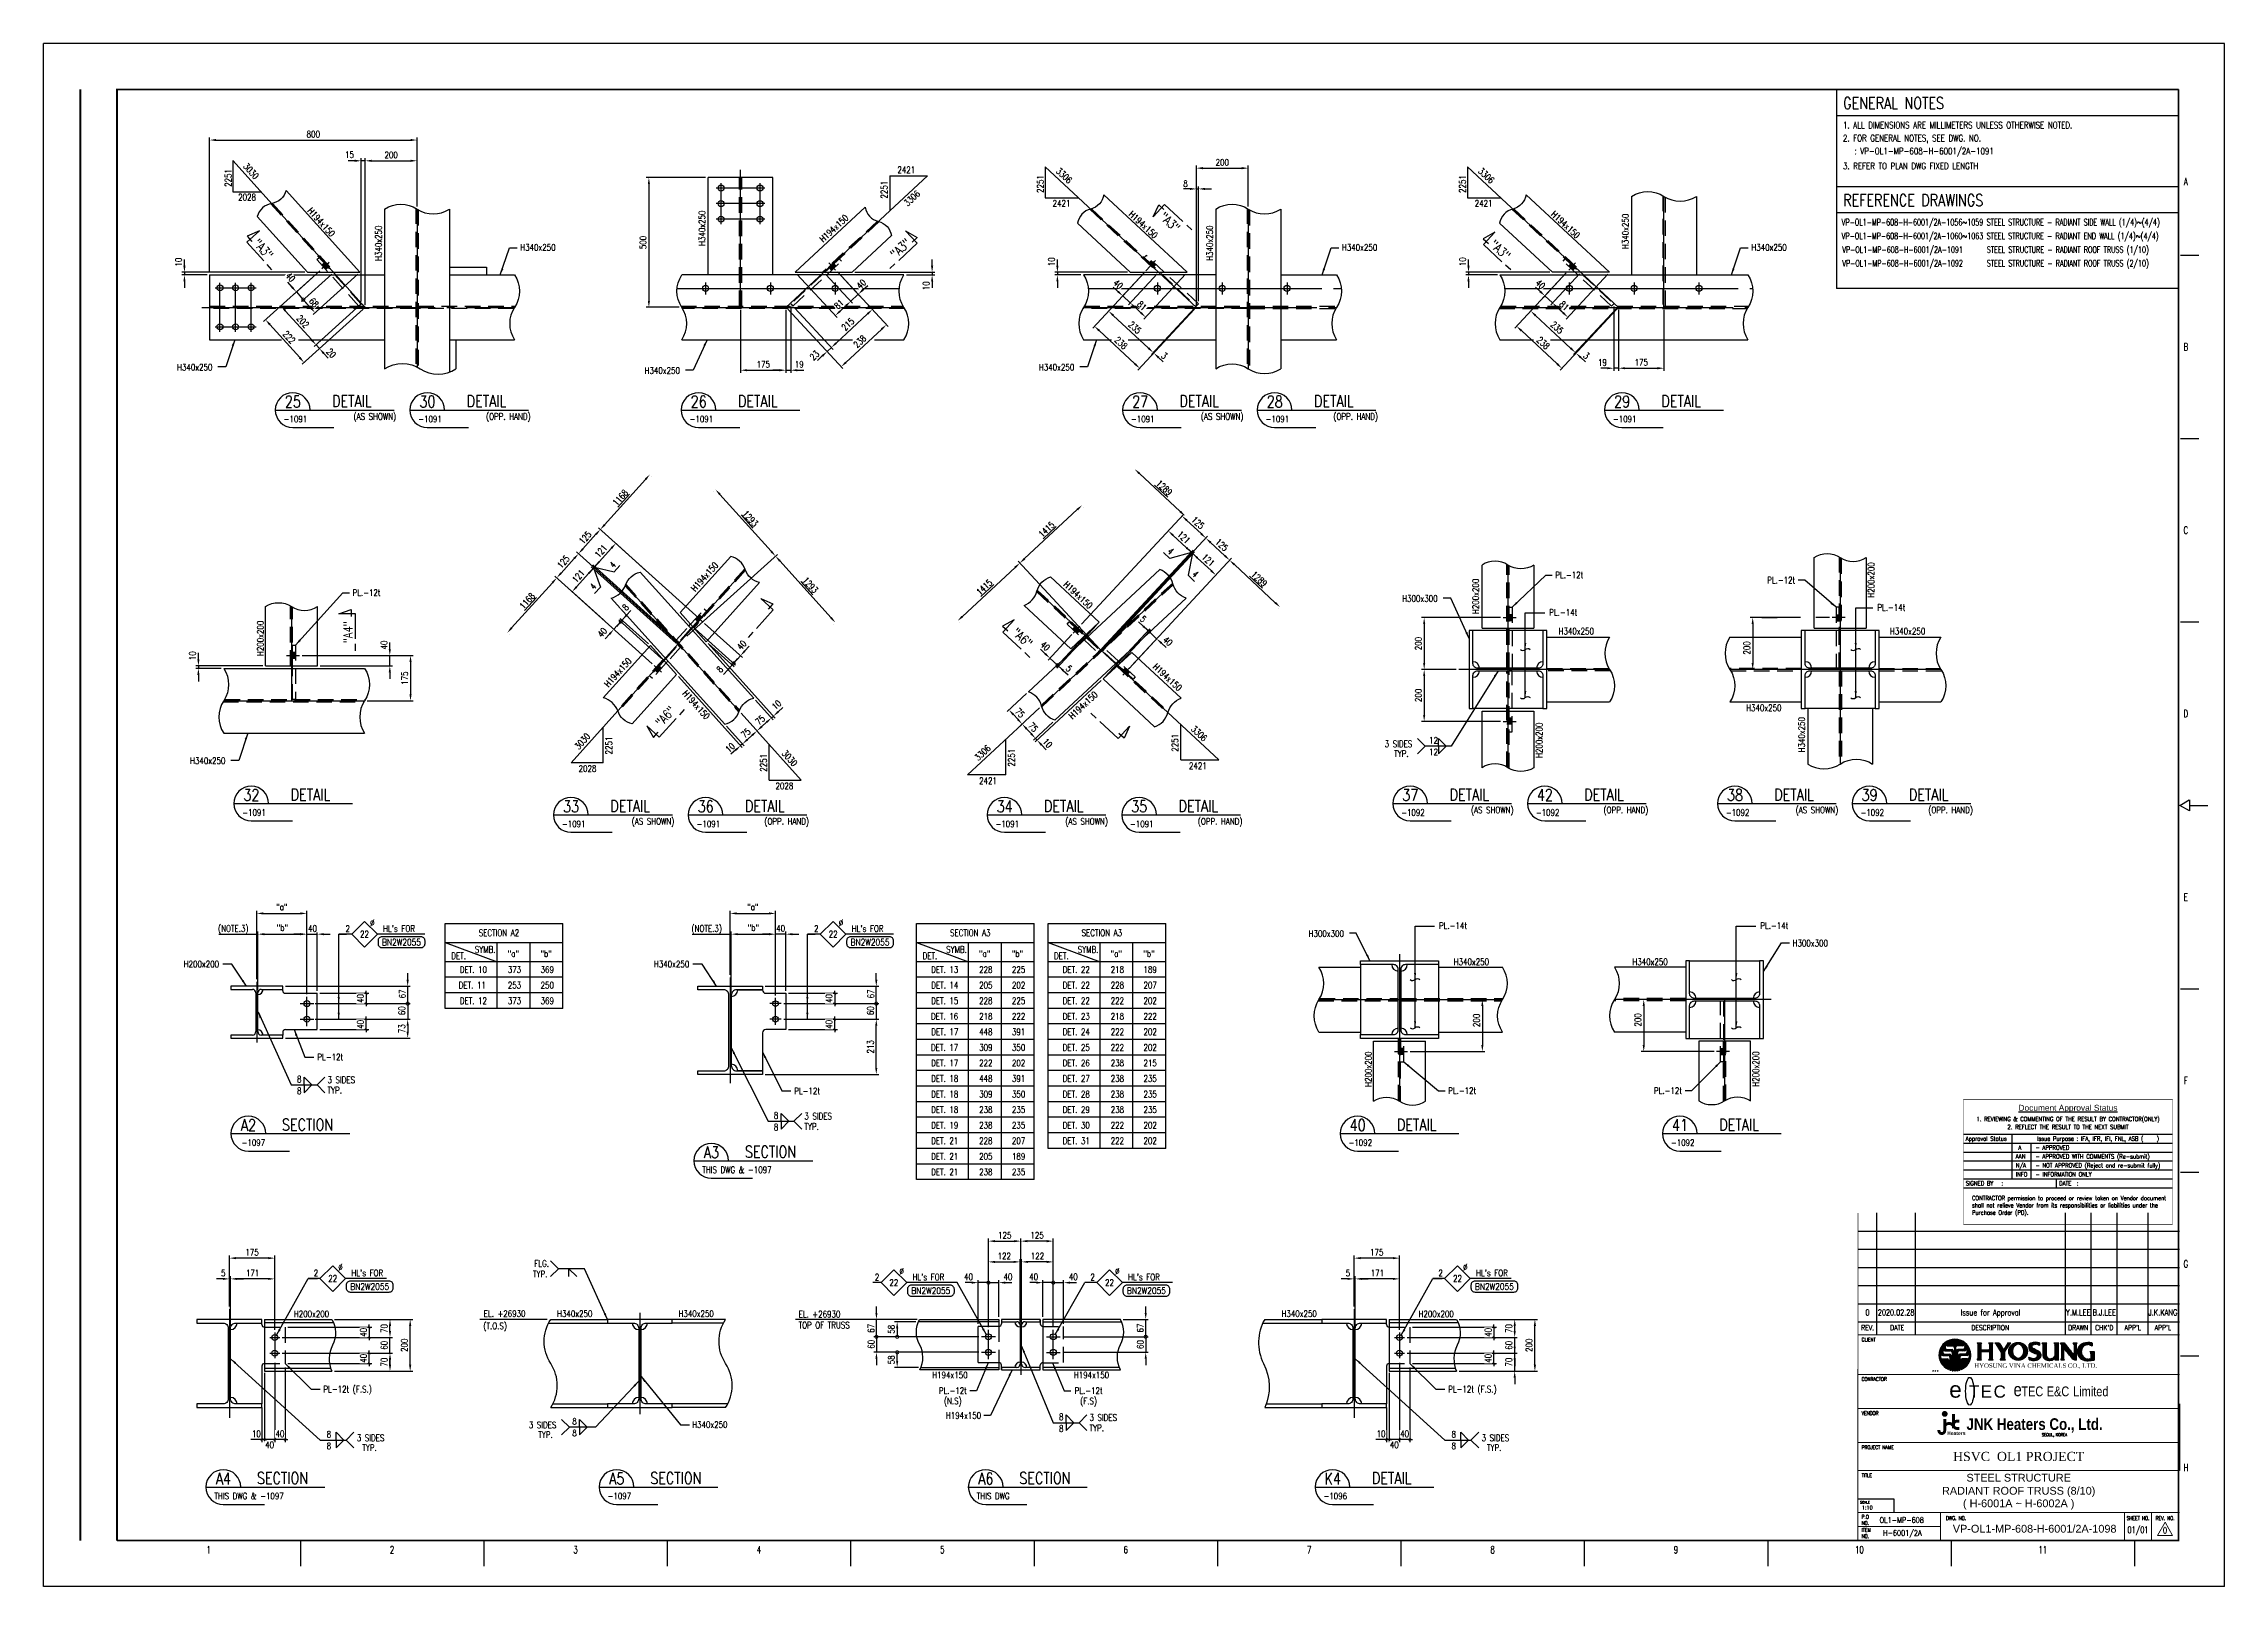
# Model space of a CAD drawing. Header units: millimetres. Extents: x 0 to 232280, y -26939 to 23794.
# Drawn here: x 99918 to 108328, y -26909 to -20961 of the extents above; entities that cross this region are included whole.
import ezdxf
from ezdxf.enums import TextEntityAlignment as Align

# ---------------------------------------------------------------- set-up
doc = ezdxf.new("R2010")
doc.units = ezdxf.units.MM
doc.header["$LTSCALE"] = 30
for name, pattern in [('HIDDEN2', [0.1875, 0.125, -0.0625]), ('JNK-CENTER', [34, 30, -1.5, 1, -1.5]), ('JNK-HIDDEN', [3, 2, -1])]:
    doc.linetypes.add(name, pattern=pattern)
for name, color, linetype in [('9', 2, 'HIDDEN2'), ('BODER', 7, 'Continuous'), ('border', 130, 'Continuous'), ('CEN-R', 1, 'JNK-CENTER'), ('CON-C', 4, 'Continuous'), ('CON-G', 3, 'Continuous'), ('CON-R', 1, 'Continuous'), ('CON-W', 7, 'Continuous'), ('CON-Y', 2, 'Continuous'), ('conL-g', 3, 'Continuous'), ('Dim-W', 7, 'Continuous'), ('FORM', 7, 'Continuous'), ('HID-Y', 2, 'JNK-HIDDEN'), ('STL-OBJT', 7, 'Continuous'), ('TITLE', 7, 'Continuous'), ('TXT-C', 4, 'Continuous'), ('TXT-Y', 2, 'Continuous'), ('TXTT-C', 4, 'Continuous')]:
    doc.layers.add(name, color=color, linetype=linetype)
doc.styles.add('Arial', font='arial.ttf', dxfattribs={"height": 0.2})
doc.styles.add('Logo', font='ARIALNB.TTF', dxfattribs={"width": 0.8})
doc.styles.add('ROMANS', font='ROMANS.shx', dxfattribs={"width": 0.8})
doc.styles.add('SIMPLEX', font='simplex.shx', dxfattribs={"width": 0.8})
doc.styles.get("Standard").update_dxf_attribs({"font": 'romans.shx', "width": 0.8, "bigfont": 'whgtxt.shx'})
doc.styles.add('time', font='times.ttf', dxfattribs={"height": 5})
doc.styles.add('USER1', font='swiss.ttf', dxfattribs={"width": 0.8, "height": 5})
doc.dimstyles.new('DIM10', dxfattribs={"dimscale": 10, "dimtxt": 2.5, "dimasz": 2.5, "dimexe": 1, "dimexo": 1, "dimgap": 1, "dimtad": 1, "dimdec": 0, "dimdsep": 46, "dimtxsty": 'SIMPLEX', "dimcen": 0, "dimclrt": 2, "dimadec": 1, "dimazin": 2, "dimtfac": 1, "dimtdec": 0, "dimtix": 1, "dimtmove": 2, "dimatfit": 0, "dimfxl": 0.18, "dimtolj": 1, "dimtzin": 0, "dimarcsym": 0})
doc.dimstyles.new('DIM40', dxfattribs={"dimscale": 40, "dimtxt": 2.5, "dimasz": 2.5, "dimexe": 1, "dimexo": 1, "dimgap": 1, "dimtad": 1, "dimdec": 0, "dimdsep": 46, "dimtxsty": 'SIMPLEX', "dimcen": 0, "dimclrd": 7, "dimclre": 7, "dimclrt": 2, "dimadec": 1, "dimazin": 2, "dimtfac": 1, "dimtdec": 0, "dimtix": 1, "dimtmove": 2, "dimatfit": 2, "dimfxl": 1, "dimtolj": 1, "dimtzin": 0, "dimarcsym": 1})

msp = doc.modelspace()

# ---------------------------------------------------------------- texts
at = {"color": 2, "lineweight": 0}
msp.add_text('1:10', height=13.801, dxfattribs=at).set_placement((106950.5, -26612.14), align=Align.CENTER)
at = {"layer": 'BODER', "color": 7, "style": 'ROMANS'}
for s, height, width, p in [('0', 23, 0.7, (106951.37, -25852.87)), ('2020.02.28', 23, 0.65, (107061.71, -25852.87)), ('Y.M.LEE', 23, 0.7, (107764.36, -25852.87)), ('B.J.LEE', 23, 0.7, (107864.36, -25852.87)), ('J.K.KANG', 23, 0.7, (108090.51, -25852.87)), ('0', 25, 0.7, (108098.65, -26693.01))]:
    msp.add_text(s, height=height, dxfattribs=dict(at, width=width)).set_placement(p, align=Align.MIDDLE)
at = {"layer": 'BODER', "color": 7, "style": 'ROMANS', "width": 0.7}
msp.add_text('Issue for Approval', height=23, dxfattribs=at).set_placement((107425.66, -25852.87), align=Align.MIDDLE_CENTER)
at = {"layer": 'BODER', "color": 7, "style": 'Arial'}
for s, p in [('STEEL STRUCTURE', (107534.36, -26490.12)), ('RADIANT ROOF TRUSS (8/10)', (107534.36, -26544.22)), ('( H-6001A ~ H-6002A )', (107534.36, -26592.7))]:
    msp.add_text(s, height=30, dxfattribs=at).set_placement(p, align=Align.MIDDLE)
msp.add_text('VP-OL1-MP-608-H-6001/2A-1098', height=30, dxfattribs=at).set_placement((107595.94, -26701.85), align=Align.CENTER)
at = {"layer": 'CON-W', "color": 2, "style": 'SIMPLEX', "width": 0.8}
for s, p in [('12', (105260.91, -23659.34)), ('12', (105260.91, -23704.34)), ('8', (100894.84, -24965.91)), ('8', (100894.84, -25010.91)), ('8', (102733.84, -25105.91)), ('8', (102733.84, -25150.91)), ('8', (101009.62, -26335.19)), ('8', (101956.28, -26285.36)), ('8', (101956.28, -26330.36)), ('8', (103833.56, -26267.98)), ('8', (103833.56, -26312.98)), ('8', (105347, -26335.19)), ('8', (101009.62, -26380.19)), ('8', (105347, -26380.19))]:
    msp.add_text(s, height=25, dxfattribs=at).set_placement(p)
at = {"layer": 'CON-Y', "style": 'SIMPLEX', "width": 0.8}
for s, rotation, p in [('3030', 312.01673, (100685.55, -21435.19)), ('3306', 317.083901, (103819.6, -21455.4)), ('3306', 317.083901, (105447.74, -21455.4)), ('2251', 90, (100641.62, -21512.85)), ('2251', 90, (103171.51, -21558.27)), ('3306', 42.916099, (103249.89, -21589.3)), ('2251', 90, (103773.73, -21536.48)), ('2251', 90, (105401.86, -21536.48)), ('3030', 47.98327, (101981.63, -23684.41)), ('2251', 90, (104293.02, -23690.79)), ('3306', 317.124443, (104340.29, -23606.32)), ('2251', 90, (102109.78, -23701.41)), ('3030', 312.01673, (102762.32, -23698.88)), ('3306', 42.916099, (103522.2, -23727.48)), ('2251', 90, (103662.77, -23748.4))]:
    msp.add_text(s, height=25, rotation=rotation, dxfattribs=at).set_placement(p)
for s, height, p in [('2421', 25, (103210.2, -21459.86)), ('2028', 25, (100667.84, -21565.23)), ('2421', 25, (103808.58, -21588.86)), ('2421', 25, (105436.72, -21588.86)), ('H340x250', 25, (101755.99, -21758.88)), ('H340x250', 25, (104924.76, -21758.88)), ('H340x250', 25, (106503.47, -21758.88)), ('H340x250', 25, (100432.18, -22221)), ('H340x250', 25, (103755.91, -22221)), ('H340x250', 25, (102235.15, -22233.8)), ('H300x300', 25, (105157.02, -23112.79)), ('H340x250', 25, (100482.18, -23738.17)), ('2028', 25, (101980.72, -23768.65)), ('2421', 25, (103525.68, -23815.65)), ('2421', 25, (104334.54, -23758.03)), ('2028', 25, (102739.93, -23835.49)), ('(NOTE.3)', 25, (102416.06, -24385.03)), ('H300x300', 25, (104796.11, -24404.79)), ('H300x300', 25, (106662.56, -24441.38)), ('(T.O.S)', 25, (101613.75, -25917.42)), ('EL. +26930', 25, (101614.83, -25870.08)), ('SEOUL, KOREA', 11.2112, (107624.03, -26329.88))]:
    msp.add_text(s, height=height, dxfattribs=at).set_placement(p)
for p in [(107043.63, -23147.36), (105777.92, -23166.23), (105353.08, -24373.89), (106591.88, -24373.89)]:
    msp.add_text('PL.-14t', height=25, dxfattribs=at).set_placement(p, align=Align.CENTER)
at = {"layer": 'CON-Y', "color": 2, "style": 'SIMPLEX', "width": 0.8}
for s, p in [('TOP OF TRUSS', (102829.26, -25914.31)), ('EL. +26930', (102829.26, -25872.28))]:
    msp.add_text(s, height=25, dxfattribs=at).set_placement(p)
at = {"layer": 'TXT-C', "style": 'SIMPLEX', "width": 0.8}
for s, p in [('GENERAL NOTES', (106857.63, -21212.46)), ('REFERENCE DRAWINGS', (106857.63, -21586.73))]:
    msp.add_text(s, height=45, dxfattribs=at).set_placement(p)
at = {"layer": 'TXT-Y', "style": 'SIMPLEX'}
for s, width, p in [('1. ALL DIMENSIONS ARE MILLIMETERS UNLESS OTHERWISE NOTED.', 0.8, (106856.51, -21287.46)), ('2. FOR GENERAL NOTES, SEE DWG. NO.', 0.8, (106856.51, -21337.46)), ('   : VP-OL1-MP-608-H-6001/2A-1091', 0.8, (106856.51, -21387.46)), ('3. REFER TO PLAN DWG FIXED LENGTH', 0.8, (106856.51, -21444.98)), ('VP-OL1-MP-608-H-6001/2A-1056~1059', 0.65, (106852.2, -21661.73)), ('VP-OL1-MP-608-H-6001/2A-1060~1063', 0.65, (106852.2, -21714.68)), ('STEEL STRUCTURE - RADIANT SIDE WALL (1/4)~(4/4)', 0.65, (107411.06, -21661.73)), ('STEEL STRUCTURE - RADIANT END WALL (1/4)~(4/4)', 0.65, (107411.06, -21714.68)), ('VP-OL1-MP-608-H-6001/2A-1091', 0.65, (106854.26, -21767.63)), ('STEEL STRUCTURE - RADIANT ROOF TRUSS (1/10) ', 0.65, (107411.76, -21767.63)), ('VP-OL1-MP-608-H-6001/2A-1092', 0.65, (106854.26, -21820)), ('STEEL STRUCTURE - RADIANT ROOF TRUSS (2/10) ', 0.65, (107411.76, -21820)), ('H340x250', 0.8, (105760.04, -23238.66)), ('H340x250', 0.8, (107037.74, -23238.66)), ('H340x250', 0.8, (106483.6, -23534.23)), ('SECTION A2', 0.8, (101595.68, -24401.6)), ('SECTION A3', 0.8, (103413.24, -24401.6)), ('SECTION A3', 0.8, (103920.5, -24401.6)), ('SYMB.', 0.8, (101580.74, -24465.92)), ('SYMB.', 0.8, (103398.31, -24465.92)), ('SYMB.', 0.8, (103905.57, -24465.92)), ('373', 0.8, (101708.01, -24543.68)), ('369', 0.8, (101834.48, -24543.68)), ('228', 0.8, (103525.58, -24543.68)), ('225', 0.8, (103652.05, -24543.68)), ('218', 0.8, (104032.84, -24543.68)), ('189', 0.8, (104159.3, -24543.68)), ('H340x250', 0.8, (105355.74, -24513.55)), ('H340x250', 0.8, (106044.82, -24513.55)), ('253', 0.8, (101708.01, -24603.68)), ('373', 0.8, (101708.01, -24663.68)), ('250', 0.8, (101834.48, -24603.68)), ('369', 0.8, (101834.48, -24663.68)), ('205', 0.8, (103525.58, -24603.68)), ('228', 0.8, (103525.58, -24663.68)), ('202', 0.8, (103652.05, -24603.68)), ('225', 0.8, (103652.05, -24663.68)), ('228', 0.8, (104032.84, -24603.68)), ('222', 0.8, (104032.84, -24663.68)), ('207', 0.8, (104159.3, -24603.68)), ('202', 0.8, (104159.3, -24663.68)), ('218', 0.8, (103525.58, -24723.68)), ('222', 0.8, (103652.05, -24723.68)), ('218', 0.8, (104032.84, -24723.68)), ('222', 0.8, (104159.3, -24723.68)), ('448', 0.8, (103525.58, -24783.68)), ('391', 0.8, (103652.05, -24783.68)), ('222', 0.8, (104032.84, -24783.68)), ('202', 0.8, (104159.3, -24783.68)), ('309', 0.8, (103525.58, -24843.68)), ('222', 0.8, (103525.58, -24903.68)), ('350', 0.8, (103652.05, -24843.68)), ('202', 0.8, (103652.05, -24903.68)), ('222', 0.8, (104032.84, -24843.68)), ('238', 0.8, (104032.84, -24903.68)), ('202', 0.8, (104159.3, -24843.68)), ('215', 0.8, (104159.3, -24903.68)), ('448', 0.8, (103525.58, -24963.68)), ('391', 0.8, (103652.05, -24963.68)), ('238', 0.8, (104032.84, -24963.68)), ('235', 0.8, (104159.3, -24963.68)), ('309', 0.8, (103525.58, -25023.68)), ('238', 0.8, (103525.58, -25083.68)), ('350', 0.8, (103652.05, -25023.68)), ('235', 0.8, (103652.05, -25083.68)), ('238', 0.8, (104032.84, -25023.68)), ('238', 0.8, (104032.84, -25083.68)), ('235', 0.8, (104159.3, -25023.68)), ('235', 0.8, (104159.3, -25083.68)), ('238', 0.8, (103525.58, -25143.68)), ('235', 0.8, (103652.05, -25143.68)), ('222', 0.8, (104032.84, -25143.68)), ('202', 0.8, (104159.3, -25143.68)), ('228', 0.8, (103525.58, -25203.68)), ('207', 0.8, (103652.05, -25203.68)), ('222', 0.8, (104032.84, -25203.68)), ('202', 0.8, (104159.3, -25203.68)), ('205', 0.8, (103525.58, -25263.68)), ('238', 0.8, (103525.58, -25323.68)), ('235', 0.8, (103652.05, -25323.68)), ('189', 0.8, (103652.05, -25263.68))]:
    msp.add_text(s, height=25, dxfattribs=dict(at, width=width)).set_placement(p)
at = {"layer": 'TXT-Y', "style": 'SIMPLEX', "width": 0.8}
for s, rotation, p in [('H194x150', 312.01673, (100933.55, -21606.77)), ('H340x250', 90, (102469.16, -21740.62)), ('H194x150', 317.083901, (104100.24, -21621.57)), ('H194x150', 317.083901, (105728.38, -21621.57)), ('H340x250', 90, (101221.54, -21798.51)), ('H194x150', 42.916099, (102924.07, -21728.52)), ('H340x250', 90, (104427.04, -21798.26)), ('H340x250', 90, (106030.17, -21752.64)), ('H200x200', 90, (106977.66, -23096.93)), ('H200x200', 90, (100765.91, -23321.97)), ('H200x200', 90, (105697.49, -23714.81)), ('H340x250', 90, (106709.71, -23693.55)), ('H200x200', 90, (105039.01, -24983.25)), ('H200x200', 90, (106533.1, -24982.76))]:
    msp.add_text(s, height=25, rotation=rotation, dxfattribs=at).set_placement(p)
for rotation, p in [(47.98327, (102476.01, -23024.54)), (317.083901, (103898.63, -23095.67)), (47.98327, (102141.73, -23393.52)), (317.083901, (104243.26, -23412.77)), (312.01673, (102425.05, -23518.54)), (42.916099, (103935.09, -23520.69))]:
    msp.add_text('H194x150', height=25, rotation=rotation, dxfattribs=at).set_placement(p, align=Align.CENTER)
for s, p in [('PL.-12t', (105801.19, -23021.91)), ('PL.-12t', (106618.54, -23041.82)), ('PL.-12t', (101163.03, -23090.21)), ('PL.-12t', (105388.09, -25010.3)), ('PL.-12t', (106181.74, -25010.3)), ('H194x150', (103413.03, -26106.77)), ('PL.-12t', (103424.01, -26166.98)), ('H194x150', (103958.89, -26106.77)), ('PL.-12t', (103947.63, -26167.19)), ('(N.S)', (103424.01, -26206.98)), ('H194x150', (103465.33, -26262.64)), ('(F.S)', (103947.63, -26207.19))]:
    msp.add_text(s, height=25, dxfattribs=at).set_placement(p, align=Align.CENTER)
at = {"layer": 'TXT-Y', "width": 0.8}
for s, style, p in [('3 SIDES', 'SIMPLEX', (105089.54, -23660.76)), ('TYP.', 'SIMPLEX', (105125.84, -23698.23)), ('3 SIDES', 'SIMPLEX', (101012.44, -24956.11)), ('TYP.', 'SIMPLEX', (101012.44, -24996.11)), ('TYP.', 'SIMPLEX', (102851.45, -25136.11)), ('3 SIDES', 'SIMPLEX', (102851.45, -25096.11)), ('TYP.', 'SIMPLEX', (101804.8, -25704.54)), ('FLG.', 'SIMPLEX', (101809.73, -25664.33)), ('PL-12t (F.S.)', 'ROMANS', (100996.75, -26148.86)), ('PL-12t (F.S.)', 'ROMANS', (105334.13, -26148.86)), ('3 SIDES', 'SIMPLEX', (101788.94, -26286.77)), ('TYP.', 'SIMPLEX', (101825.23, -26324.25)), ('TYP.', 'SIMPLEX', (103951.17, -26298.18)), ('3 SIDES', 'SIMPLEX', (103951.17, -26258.18)), ('3 SIDES', 'SIMPLEX', (101125.64, -26336.61)), ('TYP.', 'SIMPLEX', (101146.49, -26374.08)), ('3 SIDES', 'SIMPLEX', (105463.02, -26336.61)), ('TYP.', 'SIMPLEX', (105483.87, -26374.08))]:
    msp.add_text(s, height=25, dxfattribs=dict(at, style=style)).set_placement(p, align=Align.MIDDLE_LEFT)
at = {"layer": 'TXT-Y', "style": 'SIMPLEX', "width": 0.8}
for s, p in [('DET.', (101517.96, -24478.13)), ('DET.', (103335.53, -24478.13)), ('DET.', (103842.79, -24478.13)), ('DET. 10', (101575.03, -24531.18)), ('DET. 13', (103392.6, -24531.18)), ('DET. 22', (103900.24, -24531.18)), ('DET. 11', (101570.77, -24591.18)), ('DET. 12', (101575.03, -24651.18)), ('DET. 15', (103392.81, -24651.18)), ('DET. 14', (103393.24, -24591.18)), ('DET. 22', (103900.24, -24591.18)), ('DET. 22', (103900.24, -24651.18)), ('DET. 16', (103392.38, -24711.18)), ('DET. 23', (103900.24, -24711.18)), ('DET. 17', (103393.35, -24771.18)), ('DET. 24', (103899.99, -24771.18)), ('DET. 17', (103392.24, -24831.18)), ('DET. 17', (103392.73, -24891.18)), ('DET. 25', (103899.99, -24831.18)), ('DET. 26', (103899.99, -24891.18)), ('DET. 18', (103392.73, -24951.18)), ('DET. 27', (103899.99, -24951.18)), ('DET. 18', (103392.73, -25011.18)), ('DET. 18', (103392.73, -25071.18)), ('DET. 28', (103899.99, -25011.18)), ('DET. 29', (103899.99, -25071.18)), ('DET. 19', (103392.73, -25131.18)), ('DET. 30', (103899.99, -25131.18)), ('DET. 21', (103392.73, -25191.18)), ('DET. 31', (103899.99, -25191.18)), ('DET. 21', (103392.73, -25251.18)), ('DET. 21', (103392.73, -25311.18))]:
    msp.add_text(s, height=25, dxfattribs=at).set_placement(p, align=Align.MIDDLE_CENTER)
for s, p in [('"a"', (101729.4, -24489.48)), ('"b"', (101855.86, -24489.48)), ('"a"', (103546.96, -24489.48)), ('"b"', (103673.43, -24489.48)), ('"a"', (104054.22, -24489.48)), ('"b"', (104180.68, -24489.48))]:
    msp.add_text(s, height=25, dxfattribs=at).set_placement(p, align=Align.BOTTOM_CENTER)
for s, p in [('H200x200', (100594.42, -24509.68)), ('H340x250', (102407.82, -24509.68)), ('PL-12t', (101072.79, -24868.28)), ('PL-12t', (102912.16, -24998.93))]:
    msp.add_text(s, height=25, dxfattribs=at).set_placement(p, align=Align.MIDDLE_RIGHT)
at = {"layer": 'TXT-Y', "color": 2, "style": 'SIMPLEX', "width": 0.8}
for p in [(101897.56, -25870.33), (102366.1, -25870.33), (104691.29, -25870.33), (102418.73, -26298.07)]:
    msp.add_text('H340x250', height=25, dxfattribs=at).set_placement(p)

# ---------------------------------------------------------------- blocks, each defined once
blk = doc.blocks.new('SECMARK2')
at = {"layer": 'CON-C'}
blk.add_line((0, 0), (-2.72, 0), dxfattribs=at)
blk.add_lwpolyline([(-4.67, 0), (-14.32, 0), (-14.32, 6.51), (-15.93, 1.64), (-13.23, 1.64)], dxfattribs=at)
at = {"layer": 'CON-C', "style": 'SIMPLEX', "width": 0.8}
blk.add_attdef('TAG', (-12.98, 1.18), '', height=3.5, dxfattribs=at)
blk = doc.blocks.new('_DotSmall')
at = {"color": 0, "linetype": 'ByBlock', "const_width": 0.5}
blk.add_lwpolyline([(-0.0625, 0, 1), (0.0625, 0, 1)], format="xyb", close=True, dxfattribs=at)
blk = doc.blocks.new('*D3693')
at = {"layer": 'DEFPOINTS', "color": 0, "transparency": 16777216}
for p in [(100990.8, -21829.5), (101036.2, -21842.4), (100919.1, -21947.9)]:
    blk.add_point(p, dxfattribs=at)
at = {"layer": 'Dim-W', "color": 7, "linetype": 'ByBlock', "lineweight": -2, "transparency": 16777216}
for p, q in [((100983.4, -21836.1), (100884.9, -21924.8)), ((101028.7, -21849.1), (100911.7, -21954.6)), ((100875.6, -21899.6), (100858.9, -21881)), ((100919.1, -21947.9), (100935.9, -21966.4))]:
    blk.add_line(p, q, dxfattribs=at)
at = {"layer": 'Dim-W', "color": 7, "lineweight": -2, "transparency": 16777216, "xscale": 25, "yscale": 25, "zscale": 25, "rotation": 132.0167304598737}
blk.add_blockref('_DotSmall', (100919.1, -21947.9), dxfattribs=at)
at = {"layer": 'Dim-W', "color": 2, "transparency": 16777216, "insert": (100869.5, -21861.3), "char_height": 25, "attachment_point": 5, "rotation": 312.01673, "style": 'SIMPLEX', "bg_fill": 3, "box_fill_scale": 1.1, "bg_fill_color": 256, "bg_fill_true_color": 13158600, "bg_fill_transparency": 0}
blk.add_mtext('\\A1;40', dxfattribs=at)
at = {"layer": 'Dim-W', "color": 7, "linetype": 'ByBlock', "lineweight": -2, "transparency": 16777216}
blk.add_line((100892.4, -21918.1), (100919.1, -21947.9), dxfattribs=at)
at = {"layer": 'Dim-W', "color": 7, "transparency": 16777216}
blk.add_solid([(100878.7, -21896.8), (100872.5, -21902.4), (100892.4, -21918.1)], dxfattribs=at)
blk = doc.blocks.new('*D3694')
at = {"layer": 'DEFPOINTS', "color": 0, "transparency": 16777216}
blk.add_point((101137.1, -21842.4), dxfattribs=at)
at = {"layer": 'Dim-W', "color": 7, "linetype": 'ByBlock', "lineweight": -2, "transparency": 16777216}
for p, q in [((101129.7, -21849.1), (100956.9, -22004.8)), ((100919.1, -21947.9), (100947.6, -21979.5))]:
    blk.add_line(p, q, dxfattribs=at)
at = {"layer": 'Dim-W', "color": 2, "transparency": 16777216, "insert": (100960, -21959), "char_height": 25, "attachment_point": 5, "rotation": 312.01673, "style": 'SIMPLEX', "bg_fill": 3, "box_fill_scale": 1.1, "bg_fill_color": 256, "bg_fill_true_color": 13158600, "bg_fill_transparency": 0}
blk.add_mtext('\\A1;68', dxfattribs=at)
at = {"layer": 'DEFPOINTS', "color": 0, "transparency": 16777216}
for p in [(100919.1, -21947.9), (100964.4, -21998.1)]:
    blk.add_point(p, dxfattribs=at)
at = {"layer": 'Dim-W', "color": 7, "transparency": 16777216}
blk.add_solid([(100950.7, -21976.7), (100944.5, -21982.3), (100964.4, -21998.1)], dxfattribs=at)
at = {"layer": 'Dim-W', "color": 7, "lineweight": -2, "transparency": 16777216, "xscale": 25, "yscale": 25, "zscale": 25, "rotation": 132.0167304598737}
blk.add_blockref('_DotSmall', (100919.1, -21947.9), dxfattribs=at)
blk = doc.blocks.new('*D3695')
at = {"layer": 'DEFPOINTS', "color": 0, "transparency": 16777216}
for p in [(100990.8, -21829.5), (101157.8, -21977.4), (100921.9, -22190)]:
    blk.add_point(p, dxfattribs=at)
at = {"layer": 'Dim-W', "color": 7, "linetype": 'ByBlock', "lineweight": -2, "transparency": 16777216}
for p, q in [((100983.4, -21836.1), (100766.1, -22031.9)), ((101150.4, -21984.1), (100914.5, -22196.7)), ((100790.2, -22043.8), (100905.2, -22171.4))]:
    blk.add_line(p, q, dxfattribs=at)
at = {"layer": 'Dim-W', "color": 7, "transparency": 16777216}
for points in [[(100793.3, -22041), (100787.1, -22046.6), (100773.5, -22025.2)], [(100908.3, -22168.6), (100902.1, -22174.2), (100921.9, -22190)]]:
    blk.add_solid(points, dxfattribs=at)
at = {"layer": 'Dim-W', "color": 2, "transparency": 16777216, "insert": (100864.4, -22092.5), "char_height": 25, "attachment_point": 5, "rotation": 312.01673, "style": 'SIMPLEX', "bg_fill": 3, "box_fill_scale": 1.1, "bg_fill_color": 256, "bg_fill_true_color": 13158600, "bg_fill_transparency": 0}
blk.add_mtext('\\A1;222', dxfattribs=at)
blk = doc.blocks.new('*D3696')
at = {"layer": 'DEFPOINTS', "color": 0, "transparency": 16777216}
for p in [(100832.9, -21971.7), (101133.5, -21972.9), (100968.2, -22121.9)]:
    blk.add_point(p, dxfattribs=at)
at = {"layer": 'Dim-W', "color": 7, "linetype": 'ByBlock', "lineweight": -2, "transparency": 16777216}
for p, q in [((100849.7, -21990.3), (100951.5, -22103.3)), ((101126.1, -21979.6), (100960.8, -22128.6))]:
    blk.add_line(p, q, dxfattribs=at)
at = {"layer": 'Dim-W', "color": 7, "transparency": 16777216}
for points in [[(100852.8, -21987.5), (100846.6, -21993.1), (100832.9, -21971.7)], [(100954.6, -22100.5), (100948.4, -22106.1), (100968.2, -22121.9)]]:
    blk.add_solid(points, dxfattribs=at)
at = {"layer": 'Dim-W', "color": 2, "transparency": 16777216, "insert": (100917.3, -22031.7), "char_height": 25, "attachment_point": 5, "rotation": 312.01673, "style": 'SIMPLEX', "bg_fill": 3, "box_fill_scale": 1.1, "bg_fill_color": 256, "bg_fill_true_color": 13158600, "bg_fill_transparency": 0}
blk.add_mtext('\\A1;202', dxfattribs=at)
blk = doc.blocks.new('*D3697')
at = {"layer": 'Dim-W', "color": 7, "linetype": 'ByBlock', "lineweight": -2, "transparency": 16777216}
for p, q in [((100951.5, -22103.3), (100934.8, -22084.7)), ((100998.1, -22155), (101014.8, -22173.6))]:
    blk.add_line(p, q, dxfattribs=at)
at = {"layer": 'Dim-W', "color": 2, "transparency": 16777216, "insert": (101026.9, -22154), "char_height": 25, "attachment_point": 5, "rotation": 312.01673, "style": 'SIMPLEX', "bg_fill": 3, "box_fill_scale": 1.1, "bg_fill_color": 256, "bg_fill_true_color": 13158600, "bg_fill_transparency": 0}
blk.add_mtext('\\A1;20', dxfattribs=at)
at = {"layer": 'DEFPOINTS', "color": 0, "transparency": 16777216}
for p in [(100968.2, -22121.9), (100981.3, -22136.4), (100981.3, -22136.4)]:
    blk.add_point(p, dxfattribs=at)
at = {"layer": 'Dim-W', "color": 7, "linetype": 'ByBlock', "lineweight": -2, "transparency": 16777216}
blk.add_line((100968.2, -22121.9), (100981.3, -22136.4), dxfattribs=at)
at = {"layer": 'Dim-W', "color": 7, "transparency": 16777216}
for points in [[(100954.6, -22100.5), (100948.4, -22106.1), (100968.2, -22121.9)], [(101001.2, -22152.2), (100995, -22157.8), (100981.3, -22136.4)]]:
    blk.add_solid(points, dxfattribs=at)
blk = doc.blocks.new('etc')
at = {"color": 3}
blk.add_ellipse((25.31, -6.18), major_axis=(0, 5.34), ratio=0.29564, dxfattribs=at)
at = {"color": 6, "style": 'USER1'}
for s, height, p in [('e', 6.25, (17.39, -8.68)), ('T', 4.7, (25.03, -8.68)), ('E', 4.7, (29.55, -8.68)), ('C', 4.7, (34.52, -8.68))]:
    blk.add_text(s, height=height, dxfattribs=at).set_placement(p)
at = {"color": 4, "style": 'USER1', "width": 0.8}
for s, height, p in [('e', 5.1, (42.22, -8.11)), ('TEC', 3.781, (45.22, -8.15)), ('E&C', 3.781, (55.01, -8.15)), ('Limited', 3.781, (65.2, -8.15))]:
    blk.add_text(s, height=height, dxfattribs=at).set_placement(p)
blk = doc.blocks.new('TITLE')
at = {"color": 7}
for p, q in [((841, 594.85), (0, 594.85)), ((0, 0), (0, 594.85)), ((841, 0), (841, 594.85)), ((824.02, 513.34), (831.1, 513.34)), ((824.02, 442.6), (831.1, 442.6)), ((824.02, 371.87), (831.1, 371.87)), ((823.88, 301.14), (827.42, 303.26)), ((827.56, 303.26), (827.56, 299.02)), ((827.56, 299.02), (823.88, 301.14)), ((827.56, 301.14), (834.63, 301.14)), ((824.02, 230.41), (831.1, 230.41)), ((824.02, 159.68), (831.1, 159.68)), ((824.02, 88.95), (831.1, 88.95)), ((823.67, 70.34), (823.67, 44.64)), ((99.02, 17.68), (99.02, 7.78)), ((169.76, 17.68), (169.76, 7.78)), ((240.49, 17.68), (240.49, 7.78)), ((311.22, 17.68), (311.22, 7.78)), ((381.95, 17.68), (381.95, 7.78)), ((452.68, 17.68), (452.68, 7.78)), ((523.41, 17.68), (523.41, 7.78)), ((594.15, 17.68), (594.15, 7.78)), ((664.88, 17.68), (664.88, 7.78)), ((735.61, 17.68), (735.61, 7.78)), ((806.34, 17.68), (806.34, 7.78)), ((841, 0), (0, 0))]:
    blk.add_line(p, q, dxfattribs=at)
at = {"color": 5}
for p, q in [((731.11, 90.5), (733.27, 92.66)), ((731.12, 90.55), (733.27, 92.7)), ((731.13, 90.6), (733.27, 92.74)), ((731.14, 90.65), (733.27, 92.78)), ((731.16, 90.7), (733.27, 92.81)), ((731.17, 90.75), (733.27, 92.85)), ((731.18, 90.8), (733.27, 92.89)), ((731.2, 90.86), (733.27, 92.93)), ((731.22, 90.91), (733.27, 92.97)), ((731.23, 90.97), (733.27, 93.01)), ((731.25, 91.02), (733.27, 93.04)), ((731.27, 91.08), (733.27, 93.08)), ((731.29, 91.13), (733.27, 93.12)), ((731.31, 91.19), (733.27, 93.16)), ((731.33, 91.25), (733.27, 93.2)), ((731.35, 91.31), (733.27, 93.23)), ((731.37, 91.37), (733.27, 93.27)), ((731.4, 91.44), (733.27, 93.31)), ((731.42, 91.5), (733.27, 93.35)), ((731.45, 91.57), (733.27, 93.39)), ((731.48, 91.63), (733.27, 93.43)), ((731.51, 91.7), (733.27, 93.46)), ((731.54, 91.77), (733.27, 93.5)), ((731.58, 91.85), (733.27, 93.54)), ((731.61, 91.92), (733.27, 93.58)), ((731.65, 92), (734.26, 94.6)), ((731.7, 92.08), (734.18, 94.56)), ((731.74, 92.17), (734.09, 94.51)), ((731.79, 92.25), (734, 94.46)), ((731.85, 92.35), (733.91, 94.41)), ((731.91, 92.45), (733.81, 94.34)), ((731.98, 92.56), (733.7, 94.27)), ((732.06, 92.68), (733.58, 94.19)), ((732.16, 92.81), (733.44, 94.09)), ((732.29, 92.98), (733.28, 93.97)), ((732.4, 91.75), (733.27, 92.62)), ((732.44, 91.75), (733.27, 92.58)), ((732.47, 91.75), (733.27, 92.55)), ((732.48, 93.21), (733.05, 93.78)), ((733.28, 93.58), (734.33, 94.64)), ((733.31, 93.58), (734.41, 94.68)), ((733.35, 93.58), (734.48, 94.71)), ((733.39, 93.58), (734.55, 94.75)), ((733.43, 93.58), (734.62, 94.78)), ((733.47, 93.58), (734.69, 94.81)), ((733.5, 93.58), (734.76, 94.83)), ((733.54, 93.58), (734.82, 94.86)), ((733.58, 93.58), (734.88, 94.88)), ((733.62, 93.58), (734.94, 94.91)), ((733.66, 93.58), (735, 94.93)), ((733.7, 93.09), (735.76, 95.15)), ((733.7, 93.13), (735.71, 95.14)), ((733.7, 93.17), (735.66, 95.12)), ((733.7, 93.21), (735.61, 95.11)), ((733.7, 93.25), (735.56, 95.1)), ((733.7, 93.28), (735.5, 95.09)), ((733.7, 93.32), (735.45, 95.07)), ((733.7, 93.36), (735.4, 95.06)), ((733.7, 93.4), (735.35, 95.04)), ((733.7, 93.44), (735.29, 95.03)), ((733.7, 93.47), (735.24, 95.01)), ((733.7, 93.51), (735.18, 94.99)), ((733.7, 93.55), (735.12, 94.97)), ((733.7, 93.58), (735.06, 94.95)), ((733.71, 93.03), (735.85, 95.17)), ((733.71, 93.06), (735.81, 95.16)), ((733.72, 93), (735.9, 95.18)), ((733.73, 92.97), (735.95, 95.19)), ((733.74, 92.94), (736, 95.2)), ((733.75, 92.92), (736.04, 95.2)), ((733.77, 92.89), (736.09, 95.21)), ((733.78, 92.87), (736.13, 95.22)), ((733.8, 92.85), (736.18, 95.23)), ((733.82, 92.83), (736.22, 95.23)), ((733.84, 92.81), (736.27, 95.24)), ((733.86, 92.79), (736.31, 95.24)), ((733.88, 92.78), (736.36, 95.25)), ((733.91, 92.76), (736.4, 95.25)), ((733.93, 92.75), (736.44, 95.26)), ((733.96, 92.74), (736.48, 95.26)), ((733.99, 92.73), (736.53, 95.27)), ((734.02, 92.72), (736.57, 95.27)), ((734.05, 92.71), (736.61, 95.27)), ((734.08, 92.71), (736.65, 95.28)), ((734.12, 92.71), (736.69, 95.28)), ((734.16, 92.71), (736.73, 95.28)), ((734.2, 92.71), (736.77, 95.28)), ((734.23, 92.71), (736.81, 95.29)), ((734.27, 92.71), (736.85, 95.29)), ((734.31, 92.71), (736.89, 95.29)), ((734.35, 92.71), (736.93, 95.29)), ((734.39, 92.71), (736.97, 95.29)), ((734.43, 92.71), (737.01, 95.29)), ((734.46, 92.71), (737.05, 95.29)), ((734.5, 92.71), (737.09, 95.29)), ((734.54, 92.71), (737.12, 95.29)), ((734.58, 92.71), (737.16, 95.29)), ((734.62, 92.71), (737.2, 95.29)), ((734.65, 92.71), (737.24, 95.29)), ((734.69, 92.71), (737.27, 95.29)), ((734.73, 92.71), (737.31, 95.29)), ((734.77, 92.71), (737.35, 95.29)), ((734.81, 92.71), (737.38, 95.28)), ((734.85, 92.71), (737.42, 95.28)), ((734.88, 92.71), (737.46, 95.28)), ((734.92, 92.71), (737.49, 95.28)), ((734.96, 92.71), (737.53, 95.28)), ((735, 92.71), (737.56, 95.27)), ((735.04, 92.71), (737.6, 95.27)), ((735.07, 92.71), (737.63, 95.27)), ((735.11, 92.71), (737.67, 95.26)), ((735.15, 92.71), (737.7, 95.26)), ((735.19, 92.71), (737.74, 95.26)), ((735.23, 92.71), (737.77, 95.25)), ((735.27, 92.71), (737.81, 95.25)), ((735.3, 92.71), (737.84, 95.24)), ((735.34, 92.71), (737.87, 95.24)), ((735.38, 92.71), (737.91, 95.24)), ((735.42, 92.71), (737.94, 95.23)), ((735.46, 92.71), (737.97, 95.23)), ((735.5, 92.71), (738.01, 95.22)), ((735.53, 92.71), (738.04, 95.22)), ((735.57, 92.71), (738.07, 95.21)), ((735.61, 92.71), (738.11, 95.2)), ((735.65, 92.71), (738.14, 95.2)), ((735.69, 92.71), (738.17, 95.19)), ((735.72, 92.71), (738.2, 95.19)), ((735.76, 92.71), (738.24, 95.18)), ((735.8, 92.71), (738.27, 95.17)), ((735.84, 92.71), (738.3, 95.17)), ((735.88, 92.71), (738.33, 95.16)), ((735.92, 92.71), (738.36, 95.16)), ((735.95, 92.71), (738.39, 95.15)), ((735.99, 92.71), (738.43, 95.14)), ((736.03, 92.71), (738.46, 95.13)), ((736.07, 92.71), (738.49, 95.13)), ((736.11, 92.71), (738.52, 95.12)), ((736.14, 92.71), (738.55, 95.11)), ((736.18, 92.71), (738.58, 95.1)), ((736.22, 92.71), (738.61, 95.1)), ((736.26, 92.71), (738.64, 95.09)), ((736.29, 92.7), (738.67, 95.08)), ((736.33, 92.7), (738.7, 95.07)), ((736.36, 92.69), (738.73, 95.06)), ((736.39, 92.69), (738.76, 95.06)), ((736.42, 92.68), (738.79, 95.05)), ((736.45, 92.67), (738.82, 95.04)), ((736.48, 92.66), (738.85, 95.03)), ((736.5, 92.65), (738.88, 95.02)), ((736.53, 92.63), (738.91, 95.01)), ((736.55, 92.62), (738.94, 95)), ((736.58, 92.6), (738.96, 94.99)), ((736.6, 92.59), (738.99, 94.98)), ((736.62, 92.57), (739.02, 94.97)), ((736.64, 92.56), (739.05, 94.96)), ((736.66, 92.54), (739.08, 94.95)), ((736.68, 92.52), (739.11, 94.94)), ((736.7, 92.5), (739.14, 94.93)), ((736.72, 92.48), (739.16, 94.92)), ((736.74, 92.46), (739.19, 94.91)), ((736.76, 92.44), (739.22, 94.9)), ((736.77, 92.42), (739.25, 94.89)), ((736.79, 92.4), (739.27, 94.88)), ((736.8, 92.37), (739.3, 94.87)), ((736.82, 92.35), (739.33, 94.86)), ((736.83, 92.32), (739.36, 94.85)), ((736.84, 92.3), (739.38, 94.84)), ((736.85, 92.27), (739.41, 94.83)), ((736.86, 92.24), (739.44, 94.82)), ((736.87, 92.21), (739.47, 94.81)), ((736.88, 92.18), (739.49, 94.79)), ((736.88, 92.15), (739.52, 94.78)), ((736.89, 92.12), (739.55, 94.77)), ((736.89, 92.08), (739.57, 94.76)), ((736.9, 92.05), (739.6, 94.75)), ((736.9, 92.01), (739.62, 94.74)), ((736.9, 91.97), (739.65, 94.72)), ((737.55, 92.59), (739.68, 94.71)), ((737.64, 92.64), (739.7, 94.7)), ((737.71, 92.67), (739.73, 94.69)), ((737.76, 92.69), (739.75, 94.67)), ((737.81, 92.7), (739.78, 94.66)), ((737.86, 92.7), (739.81, 94.65)), ((737.9, 92.71), (739.83, 94.64)), ((737.94, 92.71), (739.86, 94.62)), ((737.98, 92.71), (739.88, 94.61)), ((738.02, 92.71), (739.91, 94.6)), ((738.05, 92.71), (739.93, 94.58)), ((738.09, 92.71), (739.96, 94.57)), ((738.13, 92.71), (739.98, 94.56)), ((738.17, 92.71), (740.01, 94.54)), ((738.21, 92.71), (740.03, 94.53)), ((738.25, 92.71), (740.06, 94.52)), ((738.28, 92.71), (740.08, 94.5)), ((738.32, 92.71), (740.1, 94.49)), ((738.36, 92.71), (740.13, 94.48)), ((738.4, 92.71), (740.15, 94.46)), ((738.44, 92.71), (740.18, 94.45)), ((738.47, 92.71), (740.2, 94.43)), ((738.51, 92.71), (740.22, 94.42)), ((738.55, 92.71), (740.25, 94.41)), ((738.59, 92.71), (740.27, 94.39)), ((738.63, 92.71), (740.3, 94.38)), ((738.67, 92.71), (740.32, 94.36)), ((738.7, 92.71), (740.34, 94.35)), ((738.74, 92.71), (740.37, 94.33)), ((738.78, 92.71), (740.39, 94.32)), ((738.82, 92.71), (740.41, 94.3)), ((738.86, 92.71), (740.44, 94.29)), ((738.9, 92.71), (740.46, 94.27)), ((738.93, 92.71), (740.48, 94.26)), ((738.97, 92.71), (740.5, 94.24)), ((739.01, 92.71), (740.53, 94.23)), ((739.05, 92.71), (740.55, 94.21)), ((739.09, 92.71), (740.57, 94.19)), ((739.12, 92.71), (740.59, 94.18)), ((739.16, 92.71), (740.62, 94.16)), ((739.2, 92.71), (740.64, 94.15)), ((739.24, 92.71), (740.66, 94.13)), ((739.28, 92.71), (740.68, 94.11)), ((739.32, 92.71), (740.71, 94.1)), ((739.35, 92.71), (740.73, 94.08)), ((739.39, 92.71), (740.75, 94.07)), ((739.43, 92.71), (740.77, 94.05)), ((739.47, 92.71), (740.79, 94.03)), ((739.51, 92.71), (740.81, 94.02)), ((739.54, 92.71), (740.84, 94)), ((739.58, 92.71), (740.45, 93.58)), ((739.62, 92.71), (740.45, 93.54)), ((739.66, 92.71), (740.45, 93.5)), ((739.7, 92.71), (740.45, 93.46)), ((739.74, 92.71), (740.45, 93.43)), ((739.77, 92.71), (740.45, 93.39)), ((739.81, 92.71), (740.45, 93.35)), ((739.85, 92.71), (740.45, 93.31)), ((739.89, 92.71), (740.45, 93.27)), ((739.93, 92.71), (740.45, 93.23)), ((739.96, 92.71), (740.45, 93.2)), ((740, 92.71), (740.45, 93.16)), ((740, 90.88), (741.97, 92.84)), ((740.04, 92.71), (740.45, 93.12)), ((740.04, 90.88), (741.99, 92.82)), ((740.08, 92.71), (740.45, 93.08)), ((740.08, 90.88), (742, 92.8)), ((740.12, 90.88), (742.02, 92.78)), ((740.13, 92.72), (740.44, 93.04)), ((740.16, 90.88), (742.04, 92.75)), ((740.18, 92.73), (740.43, 92.98)), ((740.2, 90.88), (742.05, 92.73)), ((740.23, 90.88), (742.07, 92.71)), ((740.25, 92.76), (740.4, 92.91)), ((740.27, 90.88), (742.08, 92.69)), ((740.31, 90.88), (742.1, 92.66)), ((740.35, 90.88), (742.11, 92.64)), ((740.39, 90.88), (742.13, 92.62)), ((740.42, 90.88), (742.15, 92.6)), ((740.46, 93.58), (740.86, 93.98)), ((740.5, 93.58), (740.88, 93.97)), ((740.53, 93.58), (740.9, 93.95)), ((740.57, 93.58), (740.92, 93.93)), ((740.61, 93.58), (740.94, 93.91)), ((740.65, 93.58), (740.96, 93.9)), ((740.69, 93.58), (740.98, 93.88)), ((740.72, 93.58), (741.01, 93.86)), ((740.76, 93.58), (741.03, 93.85)), ((740.78, 91.69), (741.95, 92.86)), ((740.8, 93.58), (741.05, 93.83)), ((740.83, 91.77), (741.94, 92.89)), ((740.84, 93.58), (741.07, 93.81)), ((740.85, 91.84), (741.92, 92.91)), ((740.87, 91.94), (741.89, 92.95)), ((740.87, 91.89), (741.9, 92.93)), ((740.88, 93.58), (741.09, 93.79)), ((740.88, 93.55), (741.11, 93.77)), ((740.88, 93.51), (741.13, 93.76)), ((740.88, 93.47), (741.15, 93.74)), ((740.88, 93.44), (741.17, 93.72)), ((740.88, 93.4), (741.19, 93.7)), ((740.88, 93.36), (741.21, 93.68)), ((740.88, 93.32), (741.23, 93.67)), ((740.88, 93.28), (741.25, 93.65)), ((740.88, 93.24), (741.27, 93.63)), ((740.88, 93.21), (741.29, 93.61)), ((740.88, 93.17), (741.31, 93.59)), ((740.88, 93.13), (741.33, 93.57)), ((740.88, 93.09), (741.35, 93.55)), ((740.88, 93.05), (741.37, 93.54)), ((740.88, 93.02), (741.38, 93.52)), ((740.88, 92.98), (741.4, 93.5)), ((740.88, 92.94), (741.42, 93.48)), ((740.88, 92.9), (741.44, 93.46)), ((740.88, 92.86), (741.46, 93.44)), ((740.88, 92.82), (741.48, 93.42)), ((740.88, 92.79), (741.5, 93.4)), ((740.88, 92.75), (741.52, 93.38)), ((740.88, 92.71), (741.54, 93.36)), ((740.88, 92.67), (741.55, 93.34)), ((740.88, 92.63), (741.57, 93.32)), ((740.88, 92.6), (741.59, 93.3)), ((740.88, 92.56), (741.61, 93.28)), ((740.88, 92.52), (741.63, 93.26)), ((740.88, 92.48), (741.64, 93.24)), ((740.88, 92.44), (741.66, 93.22)), ((740.88, 92.4), (741.68, 93.2)), ((740.88, 92.37), (741.7, 93.18)), ((740.88, 92.33), (741.72, 93.16)), ((740.88, 92.29), (741.73, 93.14)), ((740.88, 92.25), (741.75, 93.12)), ((740.88, 92.21), (741.77, 93.1)), ((740.88, 92.18), (741.79, 93.08)), ((740.88, 92.14), (741.8, 93.06)), ((740.88, 92.1), (741.82, 93.04)), ((740.88, 92.06), (741.84, 93.01)), ((740.88, 92.02), (741.85, 92.99)), ((740.88, 91.98), (741.87, 92.97)), ((741.34, 91.75), (742.16, 92.57)), ((741.38, 91.75), (742.18, 92.55)), ((741.41, 91.75), (742.19, 92.53)), ((745.66, 93.89), (745.7, 93.93)), ((745.7, 93.83), (745.8, 93.93)), ((745.74, 93.77), (745.89, 93.93)), ((745.77, 93.72), (745.99, 93.93)), ((745.81, 93.66), (746.08, 93.93)), ((745.85, 93.6), (746.18, 93.93)), ((745.89, 93.54), (746.27, 93.93)), ((745.92, 93.49), (746.36, 93.93)), ((745.93, 93.3), (746.55, 93.93)), ((745.93, 93.21), (746.65, 93.93)), ((745.93, 93.11), (746.74, 93.93)), ((745.93, 93.02), (746.84, 93.93)), ((745.93, 92.92), (746.93, 93.93)), ((745.93, 92.83), (747.03, 93.93)), ((745.93, 92.73), (747.12, 93.93)), ((745.93, 92.64), (747.22, 93.93)), ((745.93, 92.54), (747.31, 93.93)), ((745.93, 93.4), (746.46, 93.93)), ((745.93, 92.45), (747.3, 93.82)), ((745.93, 92.35), (747.12, 93.55)), ((745.93, 92.26), (747.08, 93.41)), ((745.93, 92.16), (747.08, 93.31)), ((745.93, 92.07), (747.08, 93.22)), ((745.93, 91.97), (747.08, 93.12)), ((745.93, 91.88), (747.08, 93.03)), ((745.93, 91.78), (747.08, 92.93)), ((745.93, 91.69), (747.08, 92.84)), ((745.93, 91.6), (747.08, 92.74)), ((745.93, 91.5), (747.08, 92.65)), ((745.93, 91.41), (747.08, 92.55)), ((750.06, 93.93), (750.06, 93.93)), ((750.1, 93.87), (750.16, 93.93)), ((750.14, 93.81), (750.25, 93.93)), ((750.18, 93.75), (750.35, 93.93)), ((750.21, 93.7), (750.44, 93.93)), ((750.25, 93.64), (750.54, 93.93)), ((750.29, 93.58), (750.63, 93.93)), ((750.33, 93.53), (750.73, 93.93)), ((750.36, 93.46), (750.82, 93.93)), ((750.36, 93.37), (750.92, 93.93)), ((750.36, 93.27), (751.01, 93.93)), ((750.36, 93.18), (751.11, 93.93)), ((750.36, 93.08), (751.2, 93.93)), ((750.36, 92.99), (751.3, 93.93)), ((750.36, 92.89), (751.39, 93.93)), ((750.36, 92.8), (751.48, 93.93)), ((750.36, 92.7), (751.58, 93.93)), ((750.36, 92.61), (751.67, 93.93)), ((750.36, 92.51), (751.77, 93.93)), ((750.36, 92.42), (751.67, 93.74)), ((750.36, 92.32), (751.5, 93.47)), ((750.36, 92.23), (751.5, 93.38)), ((750.36, 92.13), (751.5, 93.28)), ((750.36, 92.04), (751.5, 93.19)), ((750.36, 91.94), (751.5, 93.09)), ((750.36, 91.85), (751.5, 93)), ((750.36, 91.76), (751.5, 92.9)), ((750.36, 91.66), (751.5, 92.81)), ((750.36, 91.57), (751.5, 92.71)), ((750.36, 91.47), (751.5, 92.62)), ((750.36, 91.38), (751.5, 92.52)), ((752.5, 93.9), (752.53, 93.93)), ((752.55, 93.85), (752.62, 93.93)), ((752.6, 93.8), (752.72, 93.93)), ((752.64, 93.76), (752.81, 93.93)), ((752.69, 93.71), (752.91, 93.93)), ((752.74, 93.66), (753, 93.93)), ((752.78, 93.61), (753.1, 93.93)), ((752.83, 93.56), (753.19, 93.93)), ((752.88, 93.52), (753.29, 93.93)), ((752.92, 93.46), (753.38, 93.93)), ((752.95, 93.4), (753.48, 93.93)), ((752.99, 93.34), (753.57, 93.93)), ((753.02, 93.28), (753.67, 93.93)), ((753.06, 93.22), (753.76, 93.93)), ((753.09, 93.17), (753.86, 93.93)), ((753.13, 93.11), (753.95, 93.93)), ((753.16, 93.05), (754.05, 93.93)), ((753.2, 92.99), (754.11, 93.9)), ((753.24, 92.93), (754.15, 93.85)), ((753.27, 92.87), (754.2, 93.8)), ((753.31, 92.81), (754.25, 93.75)), ((753.34, 92.75), (754.29, 93.7)), ((753.38, 92.69), (754.34, 93.65)), ((753.41, 92.63), (754.39, 93.61)), ((753.45, 92.57), (754.43, 93.55)), ((753.48, 92.51), (754.46, 93.49)), ((753.52, 92.45), (754.5, 93.43)), ((753.56, 92.39), (754.54, 93.37)), ((753.59, 92.34), (754.57, 93.32)), ((753.63, 92.28), (754.61, 93.26)), ((753.66, 92.22), (754.64, 93.2)), ((753.7, 92.16), (754.68, 93.14)), ((753.73, 92.1), (754.71, 93.08)), ((753.77, 92.04), (754.75, 93.02)), ((753.8, 91.98), (754.78, 92.96)), ((753.84, 91.92), (754.82, 92.9)), ((753.88, 91.86), (754.86, 92.84)), ((753.91, 91.8), (754.89, 92.78)), ((753.95, 91.74), (754.93, 92.72)), ((753.98, 91.68), (754.96, 92.66)), ((754.02, 91.62), (755, 92.6)), ((754.05, 91.57), (755.03, 92.54)), ((754.87, 90.2), (758.6, 93.93)), ((754.9, 90.14), (758.53, 93.77)), ((754.9, 90.04), (758.33, 93.47)), ((754.9, 89.95), (758.13, 93.18)), ((754.9, 89.85), (757.94, 92.89)), ((754.9, 89.76), (757.74, 92.59)), ((755.99, 91.41), (758.5, 93.93)), ((756.19, 91.71), (758.41, 93.93)), ((756.4, 92.01), (758.31, 93.93)), ((756.6, 92.31), (758.22, 93.93)), ((756.81, 92.61), (758.12, 93.93)), ((757.01, 92.91), (758.03, 93.93)), ((757.21, 93.21), (757.93, 93.93)), ((757.41, 93.88), (757.46, 93.93)), ((757.41, 93.78), (757.55, 93.93)), ((757.41, 93.69), (757.65, 93.93)), ((757.41, 93.59), (757.74, 93.93)), ((757.41, 93.5), (757.84, 93.93)), ((757.86, 90.66), (761.24, 94.04)), ((757.86, 90.83), (761.06, 94.03)), ((757.86, 90.74), (761.15, 94.03)), ((757.86, 90.57), (760.08, 92.79)), ((757.87, 90.93), (760.96, 94.01)), ((757.88, 91.02), (760.86, 94)), ((757.89, 91.12), (760.75, 93.98)), ((757.91, 91.22), (760.65, 93.96)), ((757.93, 91.33), (760.54, 93.93)), ((757.96, 91.44), (760.42, 93.9)), ((757.99, 91.56), (760.3, 93.86)), ((758.03, 91.69), (760.17, 93.82)), ((758.08, 91.82), (760.03, 93.76)), ((758.15, 91.97), (759.88, 93.7)), ((758.23, 92.13), (759.71, 93.61)), ((758.33, 92.33), (759.51, 93.5)), ((758.51, 92.59), (759.25, 93.32)), ((760.32, 93.04), (761.33, 94.04)), ((760.62, 93.25), (761.42, 94.05)), ((760.79, 93.34), (761.5, 94.05)), ((760.93, 93.39), (761.59, 94.04)), ((761.06, 93.43), (761.67, 94.04)), ((761.17, 93.45), (761.75, 94.04)), ((761.27, 93.47), (761.83, 94.03)), ((761.36, 93.48), (761.9, 94.02)), ((761.45, 93.48), (761.98, 94.01)), ((761.53, 93.48), (762.05, 94)), ((761.61, 93.47), (762.13, 93.99)), ((761.69, 93.46), (762.2, 93.97)), ((761.76, 93.45), (762.27, 93.96)), ((761.83, 93.44), (762.34, 93.94)), ((761.9, 93.42), (762.41, 93.93)), ((761.97, 93.4), (762.47, 93.91)), ((762.03, 93.38), (762.54, 93.89)), ((762.09, 93.35), (762.61, 93.87)), ((762.15, 93.33), (762.67, 93.85)), ((762.21, 93.3), (762.73, 93.83)), ((762.26, 93.27), (762.8, 93.8)), ((762.32, 93.24), (762.86, 93.78)), ((762.37, 93.21), (762.92, 93.75)), ((762.42, 93.17), (762.98, 93.73)), ((762.47, 93.14), (763.04, 93.7)), ((762.52, 93.1), (763.09, 93.68)), ((762.57, 93.06), (763.15, 93.65)), ((762.61, 93.02), (763.21, 93.62)), ((762.66, 92.98), (763.26, 93.59)), ((762.7, 92.94), (763.32, 93.56)), ((762.74, 92.9), (763.37, 93.53)), ((762.79, 92.85), (763.43, 93.49)), ((762.83, 92.81), (763.48, 93.46)), ((762.87, 92.76), (763.53, 93.43)), ((762.9, 92.72), (763.58, 93.39)), ((762.94, 92.67), (763.63, 93.36)), ((762.98, 92.62), (763.68, 93.32)), ((763.01, 92.57), (763.73, 93.28)), ((763.05, 92.52), (763.78, 93.25)), ((763.08, 92.47), (763.82, 93.21)), ((763.11, 92.41), (763.87, 93.17)), ((763.14, 92.36), (763.92, 93.13)), ((763.17, 92.3), (763.96, 93.09)), ((763.2, 92.25), (764, 93.05)), ((763.23, 92.19), (764.05, 93.01)), ((763.26, 92.13), (764.09, 92.96)), ((763.29, 92.07), (764.13, 92.92)), ((763.31, 92.01), (764.17, 92.88)), ((763.34, 91.95), (764.21, 92.83)), ((763.36, 91.89), (764.25, 92.79)), ((763.38, 91.83), (764.29, 92.74)), ((763.4, 91.76), (764.33, 92.69)), ((763.42, 91.7), (764.37, 92.65)), ((763.44, 91.63), (764.41, 92.6)), ((763.46, 91.56), (764.44, 92.55)), ((765.56, 92.05), (767.57, 94.06)), ((765.56, 92.13), (767.47, 94.04)), ((765.56, 92.21), (767.37, 94.03)), ((765.56, 92.3), (767.27, 94.01)), ((765.56, 92.39), (767.16, 93.98)), ((765.56, 92.47), (767.05, 93.96)), ((765.56, 92.56), (766.94, 93.93)), ((765.56, 92.65), (766.82, 93.9)), ((765.57, 91.97), (767.67, 94.07)), ((765.58, 91.9), (767.76, 94.08)), ((765.58, 92.75), (766.7, 93.87)), ((765.59, 91.82), (767.86, 94.09)), ((765.6, 92.85), (766.57, 93.83)), ((765.61, 91.75), (767.95, 94.09)), ((765.63, 91.69), (768.04, 94.1)), ((765.64, 92.98), (766.44, 93.78)), ((765.65, 91.62), (768.13, 94.1)), ((765.67, 91.56), (766.93, 92.82)), ((765.69, 91.49), (766.87, 92.67)), ((765.71, 93.13), (766.29, 93.72)), ((765.72, 91.43), (766.85, 92.56)), ((765.88, 93.38), (766.04, 93.55)), ((767.29, 93.18), (768.21, 94.1)), ((767.46, 93.26), (768.3, 94.1)), ((767.59, 93.31), (768.38, 94.1)), ((767.69, 93.33), (768.47, 94.1)), ((767.79, 93.34), (768.55, 94.1)), ((767.89, 93.35), (768.63, 94.09)), ((767.98, 93.36), (768.71, 94.08)), ((768.07, 93.36), (768.79, 94.08)), ((768.16, 93.36), (768.87, 94.07)), ((768.25, 93.36), (768.94, 94.06)), ((768.33, 93.36), (769.02, 94.05)), ((768.41, 93.36), (769.09, 94.04)), ((768.49, 93.35), (769.17, 94.03)), ((768.57, 93.35), (769.24, 94.02)), ((768.65, 93.34), (769.31, 94)), ((768.72, 93.33), (769.38, 93.99)), ((768.8, 93.32), (769.45, 93.97)), ((768.87, 93.31), (769.52, 93.96)), ((768.94, 93.29), (769.59, 93.94)), ((769.01, 93.28), (769.66, 93.92)), ((769.07, 93.25), (769.69, 93.87)), ((769.13, 93.23), (769.69, 93.79)), ((769.19, 93.2), (769.69, 93.7)), ((769.25, 93.18), (769.69, 93.62)), ((769.31, 93.15), (769.69, 93.53)), ((769.37, 93.12), (769.69, 93.45)), ((769.43, 93.09), (769.69, 93.36)), ((769.48, 93.07), (769.69, 93.28)), ((769.54, 93.04), (769.69, 93.19)), ((769.6, 93.01), (769.69, 93.11)), ((769.66, 92.98), (769.69, 93.02)), ((770.73, 93.89), (770.77, 93.93)), ((770.77, 93.84), (770.86, 93.93)), ((770.8, 93.78), (770.94, 93.93)), ((770.83, 93.73), (771.03, 93.93)), ((770.86, 93.68), (771.11, 93.93)), ((770.89, 93.62), (771.2, 93.93)), ((770.92, 93.57), (771.28, 93.93)), ((770.95, 93.51), (771.37, 93.93)), ((770.99, 93.46), (771.45, 93.93)), ((770.99, 93.38), (771.54, 93.93)), ((770.99, 93.29), (771.62, 93.93)), ((770.99, 93.2), (771.71, 93.93)), ((770.99, 93.12), (771.79, 93.93)), ((770.99, 93.03), (771.88, 93.93)), ((770.99, 92.95), (771.97, 93.93)), ((770.99, 92.86), (772.05, 93.93)), ((770.99, 92.78), (772.14, 93.93)), ((770.99, 92.69), (772.22, 93.93)), ((770.99, 92.61), (772.31, 93.93)), ((770.99, 92.52), (772.39, 93.93)), ((770.99, 92.44), (772.48, 93.93)), ((770.99, 92.35), (772.52, 93.89)), ((770.99, 92.27), (772.4, 93.68)), ((770.99, 92.18), (772.29, 93.48)), ((770.99, 92.1), (772.27, 93.38)), ((770.99, 92.01), (772.27, 93.3)), ((770.99, 91.92), (772.27, 93.21)), ((770.99, 91.84), (772.27, 93.13)), ((770.99, 91.75), (772.27, 93.04)), ((770.99, 91.67), (772.27, 92.96)), ((770.99, 91.58), (772.27, 92.87)), ((770.99, 91.5), (772.27, 92.78)), ((770.99, 91.41), (772.27, 92.7)), ((770.99, 91.33), (772.27, 92.61)), ((770.99, 91.24), (772.27, 92.53)), ((775.29, 93.93), (775.29, 93.93)), ((775.32, 93.87), (775.38, 93.93)), ((775.36, 93.82), (775.46, 93.93)), ((775.39, 93.76), (775.55, 93.93)), ((775.42, 93.71), (775.63, 93.93)), ((775.45, 93.66), (775.72, 93.93)), ((775.48, 93.6), (775.81, 93.93)), ((775.51, 93.55), (775.89, 93.93)), ((775.54, 93.49), (775.98, 93.93)), ((775.56, 93.43), (776.06, 93.93)), ((775.56, 93.35), (776.15, 93.93)), ((775.56, 93.26), (776.23, 93.93)), ((775.56, 93.17), (776.32, 93.93)), ((775.56, 93.09), (776.4, 93.93)), ((775.56, 93), (776.49, 93.93)), ((775.56, 92.92), (776.57, 93.93)), ((775.56, 92.83), (776.66, 93.93)), ((775.56, 92.75), (776.74, 93.93)), ((775.56, 92.66), (776.83, 93.93)), ((775.56, 92.58), (776.91, 93.93)), ((775.56, 92.49), (777, 93.93)), ((775.56, 92.41), (777.09, 93.93)), ((775.56, 92.32), (777.06, 93.82)), ((775.56, 92.24), (776.94, 93.61)), ((775.56, 92.15), (776.85, 93.44)), ((775.56, 92.07), (776.85, 93.35)), ((775.56, 91.98), (776.85, 93.27)), ((775.56, 91.89), (776.85, 93.18)), ((775.56, 91.81), (776.85, 93.1)), ((775.56, 91.72), (776.85, 93.01)), ((775.56, 91.64), (776.85, 92.93)), ((775.56, 91.55), (776.85, 92.84)), ((775.56, 91.47), (776.85, 92.75)), ((775.56, 91.38), (776.85, 92.67)), ((775.56, 91.3), (776.85, 92.58)), ((777.84, 93.92), (777.84, 93.93)), ((777.88, 93.86), (777.94, 93.93)), ((777.91, 93.8), (778.03, 93.93)), ((777.95, 93.74), (778.13, 93.93)), ((777.98, 93.68), (778.22, 93.93)), ((778.02, 93.62), (778.32, 93.93)), ((778.05, 93.56), (778.41, 93.93)), ((778.09, 93.5), (778.51, 93.93)), ((778.12, 93.44), (778.6, 93.93)), ((778.15, 93.38), (778.7, 93.93)), ((778.19, 93.32), (778.79, 93.93)), ((778.2, 93.24), (778.89, 93.93)), ((778.2, 93.15), (778.98, 93.93)), ((778.2, 93.05), (779.08, 93.93)), ((778.2, 92.96), (779.17, 93.93)), ((778.2, 92.86), (779.22, 93.88)), ((778.2, 92.77), (779.26, 93.83)), ((778.2, 92.67), (779.3, 93.77)), ((778.2, 92.58), (779.34, 93.72)), ((778.2, 92.48), (779.38, 93.66)), ((778.2, 92.39), (779.42, 93.61)), ((778.2, 92.29), (779.46, 93.56)), ((778.2, 92.2), (779.5, 93.5)), ((778.2, 92.11), (779.55, 93.45)), ((778.2, 92.01), (779.59, 93.39)), ((778.2, 91.92), (779.63, 93.34)), ((778.2, 91.82), (779.67, 93.29)), ((778.2, 91.73), (779.71, 93.23)), ((778.2, 91.63), (779.75, 93.18)), ((778.2, 91.54), (779.79, 93.13)), ((778.2, 91.44), (779.83, 93.07)), ((778.2, 91.35), (779.87, 93.02)), ((778.2, 91.25), (779.92, 92.96)), ((778.2, 91.16), (779.96, 92.91)), ((778.2, 91.06), (780, 92.86)), ((778.2, 90.97), (780.04, 92.8)), ((779.02, 91.69), (780.08, 92.75)), ((779.11, 91.68), (780.12, 92.7)), ((779.16, 91.64), (780.16, 92.64)), ((779.2, 91.59), (780.21, 92.59)), ((779.25, 91.54), (780.25, 92.54)), ((782.75, 93.9), (782.77, 93.93)), ((782.78, 93.84), (782.87, 93.93)), ((782.82, 93.78), (782.96, 93.93)), ((782.85, 93.72), (783.06, 93.93)), ((782.89, 93.66), (783.15, 93.93)), ((782.92, 93.6), (783.25, 93.93)), ((782.96, 93.54), (783.34, 93.93)), ((782.99, 93.48), (783.44, 93.93)), ((783.03, 93.42), (783.53, 93.93)), ((783.06, 93.36), (783.63, 93.93)), ((783.1, 93.21), (783.82, 93.93)), ((783.1, 93.11), (783.91, 93.93)), ((783.1, 93.02), (784.01, 93.93)), ((783.1, 92.92), (784.1, 93.93)), ((783.1, 92.83), (784.2, 93.93)), ((783.1, 93.3), (783.72, 93.93)), ((783.1, 92.73), (784.13, 93.77)), ((783.1, 92.64), (784, 93.54)), ((783.1, 92.55), (783.87, 93.31)), ((783.1, 92.45), (783.86, 93.21)), ((783.1, 92.36), (783.86, 93.12)), ((783.1, 92.26), (783.86, 93.02)), ((783.1, 92.17), (783.86, 92.93)), ((783.1, 92.07), (783.86, 92.83)), ((783.1, 91.98), (783.86, 92.74)), ((783.1, 91.88), (783.86, 92.64)), ((783.1, 91.79), (783.86, 92.55)), ((784.34, 90.26), (788.13, 94.05)), ((784.34, 90.34), (788.03, 94.04)), ((784.34, 90.43), (787.94, 94.03)), ((784.34, 90.51), (787.84, 94.02)), ((784.34, 90.6), (787.74, 94)), ((784.34, 90.69), (787.64, 93.99)), ((784.35, 90.78), (787.54, 93.97)), ((784.36, 90.87), (787.43, 93.95)), ((784.37, 90.97), (787.32, 93.92)), ((784.38, 91.07), (787.21, 93.9)), ((784.4, 91.17), (787.09, 93.87)), ((784.42, 91.28), (786.97, 93.83)), ((784.44, 91.39), (786.85, 93.79)), ((784.47, 91.5), (786.72, 93.75)), ((784.51, 91.62), (786.58, 93.69)), ((784.55, 91.75), (786.41, 93.61)), ((784.61, 91.89), (786.24, 93.53)), ((784.68, 92.05), (786.06, 93.43)), ((784.77, 92.23), (785.85, 93.31)), ((784.92, 92.46), (785.59, 93.13)), ((786.95, 92.78), (788.22, 94.05)), ((787.18, 92.93), (788.31, 94.06)), ((787.35, 93.01), (788.4, 94.06)), ((787.49, 93.07), (788.48, 94.06)), ((787.62, 93.12), (788.57, 94.06)), ((787.74, 93.15), (788.65, 94.06)), ((787.85, 93.17), (788.74, 94.06)), ((787.95, 93.19), (788.82, 94.05)), ((788.05, 93.2), (788.9, 94.05)), ((788.14, 93.21), (788.98, 94.04)), ((788.23, 93.21), (789.06, 94.04)), ((788.32, 93.22), (789.13, 94.03)), ((788.41, 93.21), (789.21, 94.02)), ((788.49, 93.21), (789.28, 94.01)), ((788.57, 93.21), (789.36, 94)), ((788.64, 93.2), (789.43, 93.99)), ((788.72, 93.19), (789.5, 93.97)), ((788.79, 93.18), (789.58, 93.96)), ((788.87, 93.16), (789.65, 93.95)), ((788.94, 93.15), (789.72, 93.93)), ((789, 93.13), (789.79, 93.91)), ((789.07, 93.11), (789.86, 93.9)), ((789.14, 93.09), (789.92, 93.88)), ((789.2, 93.07), (789.95, 93.82)), ((789.26, 93.05), (789.95, 93.73)), ((789.32, 93.02), (789.95, 93.65)), ((789.38, 93), (789.95, 93.56)), ((789.44, 92.97), (789.95, 93.48)), ((789.5, 92.95), (789.95, 93.39)), ((789.56, 92.92), (789.95, 93.31)), ((789.62, 92.89), (789.95, 93.22)), ((789.68, 92.86), (789.95, 93.14)), ((789.73, 92.84), (789.95, 93.05)), ((789.79, 92.81), (789.95, 92.97)), ((789.85, 92.78), (789.95, 92.88)), ((789.91, 92.75), (789.95, 92.8)), ((730.96, 89.25), (731.52, 89.81)), ((730.96, 89.21), (731.52, 89.77)), ((730.96, 89.17), (731.52, 89.73)), ((730.96, 89.13), (731.52, 89.69)), ((730.97, 89.52), (732.4, 90.95)), ((730.97, 89.48), (732.4, 90.91)), ((730.97, 89.44), (732.4, 90.87)), ((730.97, 89.4), (732.4, 90.83)), ((730.97, 89.36), (732.4, 90.8)), ((730.97, 89.33), (731.52, 89.88)), ((730.97, 89.29), (731.52, 89.85)), ((730.97, 89.09), (731.52, 89.65)), ((730.97, 89.06), (731.52, 89.62)), ((730.97, 89.02), (731.52, 89.58)), ((730.97, 88.98), (731.52, 89.54)), ((730.97, 88.95), (731.52, 89.5)), ((730.97, 88.91), (731.52, 89.46)), ((730.97, 88.87), (731.52, 89.43)), ((730.97, 88.84), (731.52, 89.39)), ((730.98, 89.65), (732.4, 91.06)), ((730.98, 89.61), (732.4, 91.02)), ((730.98, 89.57), (732.4, 90.99)), ((730.98, 88.8), (731.52, 89.35)), ((730.98, 88.76), (731.52, 89.31)), ((730.98, 88.73), (731.52, 89.27)), ((730.98, 88.69), (731.52, 89.23)), ((730.99, 89.77), (732.4, 91.18)), ((730.99, 89.73), (732.4, 91.14)), ((730.99, 89.69), (732.4, 91.1)), ((730.99, 88.66), (731.52, 89.2)), ((730.99, 88.62), (731.52, 89.16)), ((730.99, 88.59), (731.52, 89.12)), ((731, 89.86), (732.4, 91.25)), ((731, 89.82), (732.4, 91.22)), ((731, 88.55), (731.52, 89.08)), ((731, 88.52), (731.52, 89.04)), ((731, 88.48), (731.52, 89.01)), ((731.01, 89.94), (732.4, 91.33)), ((731.01, 89.9), (732.4, 91.29)), ((731.01, 88.45), (731.52, 88.97)), ((731.01, 88.42), (731.52, 88.93)), ((731.02, 90.03), (732.4, 91.41)), ((731.02, 89.99), (732.4, 91.37)), ((731.02, 88.38), (731.52, 88.89)), ((731.02, 88.35), (731.52, 88.85)), ((731.03, 90.08), (732.4, 91.44)), ((731.03, 88.32), (731.52, 88.81)), ((731.03, 88.28), (731.52, 88.78)), ((731.04, 90.12), (732.4, 91.48)), ((731.04, 88.25), (731.52, 88.74)), ((731.04, 88.22), (731.52, 88.7)), ((731.05, 90.21), (732.4, 91.56)), ((731.05, 90.17), (732.4, 91.52)), ((731.05, 88.18), (731.52, 88.66)), ((731.05, 88.15), (731.52, 88.62)), ((731.06, 90.26), (732.4, 91.6)), ((731.06, 88.12), (731.52, 88.59)), ((731.06, 88.09), (731.52, 88.55)), ((731.07, 90.31), (732.4, 91.64)), ((731.07, 88.05), (731.52, 88.51)), ((731.08, 90.35), (732.4, 91.67)), ((731.08, 88.02), (731.52, 88.47)), ((731.08, 87.99), (731.52, 88.43)), ((731.09, 90.4), (732.4, 91.71)), ((731.09, 87.96), (731.52, 88.39)), ((731.09, 87.93), (731.53, 88.36)), ((731.1, 90.45), (732.4, 91.75)), ((731.1, 87.89), (731.53, 88.32)), ((731.11, 87.86), (731.53, 88.29)), ((731.12, 87.83), (731.54, 88.25)), ((731.12, 87.8), (731.54, 88.22)), ((731.13, 87.77), (731.55, 88.19)), ((731.14, 87.74), (731.56, 88.16)), ((731.14, 87.71), (731.57, 88.14)), ((731.15, 87.68), (731.58, 88.11)), ((731.16, 87.65), (731.6, 88.08)), ((731.17, 87.62), (731.61, 88.06)), ((731.18, 87.59), (731.62, 88.03)), ((731.18, 87.56), (731.64, 88.01)), ((731.19, 87.53), (731.65, 87.99)), ((731.2, 87.5), (731.67, 87.97)), ((731.21, 87.47), (731.69, 87.94)), ((731.22, 87.44), (731.71, 87.92)), ((731.23, 87.41), (731.72, 87.91)), ((731.24, 87.38), (731.74, 87.89)), ((731.24, 87.35), (731.76, 87.87)), ((731.25, 87.32), (731.79, 87.85)), ((731.26, 87.29), (731.81, 87.84)), ((731.27, 87.26), (731.83, 87.82)), ((731.28, 87.23), (731.85, 87.81)), ((731.29, 87.21), (731.88, 87.79)), ((731.3, 87.18), (731.9, 87.78)), ((731.31, 87.15), (731.93, 87.77)), ((731.32, 87.12), (731.96, 87.76)), ((731.33, 87.09), (731.99, 87.75)), ((731.34, 87.06), (732.02, 87.74)), ((731.35, 87.04), (732.05, 87.73)), ((731.36, 87.01), (732.08, 87.72)), ((731.37, 86.98), (732.11, 87.72)), ((731.38, 86.95), (732.15, 87.72)), ((731.39, 86.93), (732.18, 87.71)), ((731.41, 86.9), (732.22, 87.71)), ((731.42, 86.87), (732.26, 87.71)), ((731.43, 86.85), (732.3, 87.71)), ((731.44, 86.82), (732.34, 87.71)), ((731.45, 86.79), (732.37, 87.71)), ((731.46, 86.76), (732.41, 87.71)), ((731.47, 86.74), (732.45, 87.71)), ((731.48, 86.71), (732.49, 87.71)), ((731.5, 86.68), (732.53, 87.71)), ((731.51, 86.66), (732.56, 87.71)), ((731.52, 86.63), (732.6, 87.71)), ((731.53, 86.61), (732.64, 87.71)), ((731.54, 86.58), (732.68, 87.71)), ((731.56, 89.92), (732.4, 90.76)), ((731.56, 86.55), (732.72, 87.71)), ((731.57, 86.53), (732.76, 87.71)), ((731.58, 86.5), (732.79, 87.71)), ((731.59, 86.48), (732.83, 87.71)), ((731.6, 89.92), (732.4, 90.72)), ((731.61, 86.45), (732.87, 87.71)), ((731.62, 86.43), (732.91, 87.71)), ((731.63, 86.4), (732.95, 87.71)), ((731.64, 89.92), (732.4, 90.68)), ((731.65, 86.38), (732.99, 87.71)), ((731.66, 86.35), (733.02, 87.71)), ((731.67, 89.92), (732.4, 90.64)), ((731.67, 86.33), (733.06, 87.71)), ((731.69, 86.3), (733.1, 87.71)), ((731.7, 86.28), (733.14, 87.71)), ((731.71, 89.92), (732.4, 90.6)), ((731.71, 86.25), (733.18, 87.71)), ((731.73, 86.23), (733.21, 87.71)), ((731.74, 86.2), (733.25, 87.71)), ((731.75, 89.92), (732.4, 90.57)), ((731.75, 86.18), (733.29, 87.71)), ((731.77, 86.15), (733.33, 87.71)), ((731.78, 86.13), (733.37, 87.71)), ((731.79, 89.92), (732.4, 90.53)), ((731.79, 86.1), (733.41, 87.71)), ((731.81, 86.08), (733.44, 87.71)), ((731.82, 86.06), (733.48, 87.71)), ((731.83, 89.92), (732.4, 90.49)), ((731.84, 86.03), (733.52, 87.71)), ((731.85, 86.01), (733.56, 87.71)), ((731.86, 89.92), (732.4, 90.45)), ((731.87, 85.98), (733.6, 87.71)), ((731.88, 85.96), (733.63, 87.71)), ((731.9, 89.92), (732.4, 90.41)), ((731.9, 85.94), (733.67, 87.71)), ((731.91, 85.91), (733.71, 87.71)), ((731.92, 85.89), (733.75, 87.71)), ((731.94, 89.92), (732.4, 90.37)), ((731.94, 85.87), (733.79, 87.71)), ((731.95, 85.84), (733.83, 87.71)), ((731.96, 89.89), (732.4, 90.34)), ((731.96, 89.86), (732.4, 90.3)), ((731.96, 89.82), (732.4, 90.26)), ((731.96, 89.78), (732.4, 90.22)), ((731.96, 89.74), (732.4, 90.18)), ((731.96, 89.7), (732.4, 90.15)), ((731.96, 89.67), (732.41, 90.11)), ((731.96, 89.63), (732.41, 90.08)), ((731.96, 89.59), (732.42, 90.05)), ((731.96, 89.55), (732.43, 90.02)), ((731.96, 89.51), (732.44, 89.99)), ((731.96, 89.47), (732.45, 89.96)), ((731.96, 89.44), (732.46, 89.94)), ((731.96, 89.4), (732.47, 89.91)), ((731.96, 89.37), (732.48, 89.89)), ((731.97, 89.34), (732.5, 89.86)), ((731.97, 85.82), (733.86, 87.71)), ((731.98, 89.31), (732.51, 89.84)), ((731.98, 85.8), (733.9, 87.71)), ((731.99, 89.28), (732.53, 89.82)), ((732, 85.77), (733.94, 87.71)), ((732.01, 89.26), (732.54, 89.8)), ((732.02, 89.23), (732.56, 89.78)), ((732.02, 85.75), (733.98, 87.71)), ((732.03, 89.21), (732.58, 89.76)), ((732.03, 85.73), (734.02, 87.71)), ((732.05, 89.19), (732.6, 89.74)), ((732.05, 85.71), (734.05, 87.71)), ((732.06, 85.68), (734.09, 87.71)), ((732.07, 89.17), (732.62, 89.72)), ((732.08, 85.66), (734.13, 87.71)), ((732.09, 89.15), (732.64, 89.7)), ((732.09, 85.64), (734.17, 87.71)), ((732.11, 89.13), (732.66, 89.68)), ((732.11, 85.62), (734.21, 87.71)), ((732.13, 89.12), (732.68, 89.67)), ((732.13, 85.59), (734.25, 87.71)), ((732.14, 85.57), (734.28, 87.71)), ((732.15, 89.1), (732.71, 89.65)), ((732.16, 85.55), (734.31, 87.71)), ((732.17, 85.53), (734.35, 87.7)), ((732.18, 89.09), (732.73, 89.64)), ((732.19, 85.51), (734.38, 87.69)), ((732.21, 89.07), (732.75, 89.62)), ((732.21, 85.49), (734.4, 87.68)), ((732.22, 85.46), (734.43, 87.67)), ((732.23, 89.06), (732.78, 89.61)), ((732.24, 85.44), (734.45, 87.65)), ((732.26, 89.06), (732.81, 89.6)), ((732.26, 85.42), (734.48, 87.64)), ((732.27, 85.4), (734.5, 87.62)), ((732.29, 89.05), (732.83, 89.59)), ((732.29, 85.38), (734.52, 87.6)), ((732.31, 85.36), (734.54, 87.59)), ((732.32, 85.34), (734.55, 87.57)), ((732.33, 89.04), (732.86, 89.58)), ((732.34, 85.31), (734.57, 87.54)), ((732.36, 85.29), (734.59, 87.52)), ((732.37, 89.04), (732.89, 89.57)), ((732.38, 85.27), (734.6, 87.5)), ((732.39, 85.25), (734.61, 87.47)), ((732.4, 89.04), (732.92, 89.56)), ((732.41, 85.23), (734.62, 87.44)), ((732.43, 85.21), (734.63, 87.41)), ((732.44, 89.04), (732.95, 89.56)), ((732.45, 85.19), (734.64, 87.38)), ((732.46, 85.17), (734.64, 87.35)), ((732.48, 89.04), (732.99, 89.55)), ((732.48, 85.15), (734.65, 87.31)), ((732.5, 85.13), (734.65, 87.28)), ((732.51, 91.75), (733.27, 92.51)), ((732.52, 89.04), (733.02, 89.55)), ((732.52, 85.11), (734.65, 87.24)), ((732.54, 85.09), (734.65, 87.2)), ((732.55, 91.75), (733.27, 92.47)), ((732.55, 85.07), (734.65, 87.16)), ((732.56, 89.04), (733.06, 89.55)), ((732.57, 85.05), (734.65, 87.12)), ((732.59, 91.75), (733.27, 92.43)), ((732.59, 89.04), (733.1, 89.55)), ((732.59, 85.03), (734.65, 87.08)), ((732.61, 85.01), (734.65, 87.05)), ((732.63, 91.75), (733.27, 92.39)), ((732.63, 89.04), (733.14, 89.55)), ((732.63, 84.99), (734.65, 87.01)), ((732.65, 84.97), (734.65, 86.97)), ((732.66, 84.95), (734.65, 86.93)), ((732.67, 91.75), (733.27, 92.36)), ((732.67, 89.04), (733.17, 89.55)), ((732.68, 84.93), (734.65, 86.89)), ((732.7, 91.75), (733.27, 92.32)), ((732.7, 84.91), (734.65, 86.85)), ((732.71, 89.04), (733.21, 89.55)), ((732.72, 84.89), (734.65, 86.82)), ((732.74, 91.75), (733.27, 92.28)), ((732.74, 84.87), (734.65, 86.78)), ((732.75, 89.04), (733.25, 89.55)), ((732.76, 84.85), (734.65, 86.74)), ((732.78, 91.75), (733.27, 92.24)), ((732.78, 84.83), (734.65, 86.7)), ((732.79, 89.04), (733.29, 89.55)), ((732.8, 84.81), (734.65, 86.66)), ((732.82, 91.75), (733.27, 92.2)), ((732.82, 89.04), (733.33, 89.55)), ((732.82, 84.8), (734.65, 86.63)), ((732.83, 91.72), (733.27, 92.16)), ((732.83, 91.68), (733.27, 92.13)), ((732.83, 91.65), (733.27, 92.09)), ((732.83, 91.61), (733.27, 92.05)), ((732.83, 91.57), (733.27, 92.01)), ((732.83, 91.53), (733.27, 91.98)), ((732.83, 91.49), (733.28, 91.94)), ((732.83, 91.46), (733.28, 91.91)), ((732.83, 91.42), (733.29, 91.88)), ((732.83, 91.38), (733.3, 91.85)), ((732.83, 91.34), (733.31, 91.82)), ((732.83, 91.3), (733.32, 91.79)), ((732.83, 91.26), (733.33, 91.77)), ((732.83, 91.23), (733.34, 91.74)), ((732.84, 91.2), (733.36, 91.72)), ((732.84, 84.78), (734.65, 86.59)), ((732.85, 91.17), (733.37, 91.69)), ((732.86, 91.14), (733.39, 91.67)), ((732.86, 89.04), (733.37, 89.55)), ((732.86, 84.76), (734.65, 86.55)), ((732.87, 91.11), (733.4, 91.65)), ((732.88, 91.09), (733.42, 91.63)), ((732.88, 84.74), (734.65, 86.51)), ((732.89, 91.06), (733.44, 91.61)), ((732.89, 84.72), (734.65, 86.47)), ((732.9, 89.04), (733.4, 89.55)), ((732.91, 91.04), (733.46, 91.59)), ((732.91, 84.7), (734.65, 86.43)), ((732.93, 91.02), (733.47, 91.57)), ((732.93, 84.68), (734.65, 86.4)), ((732.94, 91), (733.49, 91.55)), ((732.94, 89.04), (733.44, 89.55)), ((732.95, 84.67), (734.65, 86.36)), ((732.96, 90.98), (733.51, 91.53)), ((732.97, 84.65), (734.65, 86.32)), ((732.98, 89.04), (733.48, 89.55)), ((732.99, 90.96), (733.54, 91.51)), ((732.99, 84.63), (734.65, 86.28)), ((733.01, 90.95), (733.56, 91.5)), ((733.01, 89.04), (733.52, 89.55)), ((733.01, 84.61), (734.65, 86.24)), ((733.03, 90.93), (733.58, 91.48)), ((733.03, 84.59), (734.65, 86.21)), ((733.05, 89.04), (733.56, 89.55)), ((733.06, 90.92), (733.61, 91.47)), ((733.06, 84.58), (734.65, 86.17)), ((733.08, 90.91), (733.63, 91.45)), ((733.08, 84.56), (734.65, 86.13)), ((733.09, 89.04), (733.59, 89.55)), ((733.1, 84.54), (734.65, 86.09)), ((733.11, 90.9), (733.66, 91.44)), ((733.12, 84.52), (734.65, 86.05)), ((733.13, 89.04), (733.63, 89.55)), ((733.14, 90.89), (733.68, 91.43)), ((733.14, 84.51), (734.65, 86.01)), ((733.16, 84.49), (734.65, 85.98)), ((733.17, 90.88), (733.71, 91.42)), ((733.17, 89.04), (733.67, 89.55)), ((733.18, 84.47), (734.65, 85.94)), ((733.2, 84.45), (734.65, 85.9)), ((733.21, 90.88), (733.74, 91.41)), ((733.21, 89.04), (733.71, 89.55)), ((733.22, 84.44), (734.65, 85.86)), ((733.24, 90.88), (733.77, 91.4)), ((733.24, 89.04), (733.75, 89.55)), ((733.24, 84.42), (734.65, 85.82)), ((733.26, 84.4), (734.65, 85.79)), ((733.28, 90.88), (733.8, 91.39)), ((733.28, 89.04), (733.79, 89.55)), ((733.28, 84.39), (734.65, 85.75)), ((733.31, 84.37), (734.65, 85.71)), ((733.32, 90.88), (733.83, 91.39)), ((733.32, 89.04), (733.82, 89.55)), ((733.33, 84.35), (734.65, 85.67)), ((733.35, 84.34), (734.65, 85.63)), ((733.36, 90.88), (733.86, 91.38)), ((733.36, 89.04), (733.86, 89.55)), ((733.37, 84.32), (734.65, 85.59)), ((733.39, 84.3), (734.65, 85.56)), ((733.4, 90.88), (733.9, 91.38)), ((733.4, 89.04), (733.9, 89.55)), ((733.41, 84.29), (734.65, 85.52)), ((733.43, 90.88), (733.94, 91.38)), ((733.43, 89.04), (733.94, 89.55)), ((733.44, 84.27), (734.65, 85.48)), ((733.46, 84.25), (734.65, 85.44)), ((733.47, 90.88), (733.98, 91.38)), ((733.47, 89.04), (733.98, 89.55)), ((733.48, 84.24), (734.65, 85.4)), ((733.5, 84.22), (734.65, 85.36)), ((733.51, 90.88), (734.01, 91.38)), ((733.51, 89.04), (734.02, 89.55)), ((733.52, 84.2), (734.65, 85.33)), ((733.55, 90.88), (734.05, 91.38)), ((733.55, 89.04), (734.05, 89.55)), ((733.55, 84.19), (734.65, 85.29)), ((733.57, 84.17), (734.65, 85.25)), ((733.59, 90.88), (734.09, 91.38)), ((733.59, 89.04), (734.09, 89.55)), ((733.59, 84.16), (734.65, 85.21)), ((733.61, 84.14), (734.65, 85.17)), ((733.62, 90.88), (734.13, 91.38)), ((733.63, 89.04), (734.13, 89.55)), ((733.64, 84.13), (734.65, 85.14)), ((733.66, 90.88), (734.17, 91.38)), ((733.66, 89.04), (734.17, 89.55)), ((733.66, 84.11), (734.65, 85.1)), ((733.68, 84.1), (734.65, 85.06)), ((733.7, 90.88), (734.2, 91.38)), ((733.7, 89.04), (734.21, 89.55)), ((733.71, 84.08), (734.65, 85.02)), ((733.73, 84.07), (734.65, 84.98)), ((733.74, 90.88), (734.24, 91.38)), ((733.74, 89.04), (734.24, 89.55)), ((733.75, 84.05), (734.65, 84.94)), ((733.78, 90.88), (734.28, 91.38)), ((733.78, 89.04), (734.28, 89.55)), ((733.78, 84.04), (734.65, 84.91)), ((733.8, 84.02), (734.65, 84.87)), ((733.82, 90.88), (734.32, 91.38)), ((733.82, 89.04), (734.32, 89.55)), ((733.82, 84.01), (734.65, 84.83)), ((733.85, 90.88), (734.36, 91.38)), ((733.85, 83.99), (734.65, 84.79)), ((733.86, 89.04), (734.36, 89.55)), ((733.87, 83.98), (734.65, 84.75)), ((733.89, 90.88), (734.4, 91.38)), ((733.89, 89.04), (734.4, 89.55)), ((733.89, 83.96), (734.65, 84.72)), ((733.92, 83.95), (734.65, 84.68)), ((733.93, 90.88), (734.43, 91.38)), ((733.93, 89.04), (734.44, 89.55)), ((733.94, 83.93), (734.65, 84.64)), ((733.96, 83.92), (734.65, 84.6)), ((733.97, 90.88), (734.47, 91.38)), ((733.97, 89.04), (734.47, 89.55)), ((733.99, 83.9), (734.65, 84.56)), ((734.01, 90.88), (734.51, 91.38)), ((734.01, 89.04), (734.51, 89.55)), ((734.01, 83.89), (734.65, 84.52)), ((734.04, 90.88), (734.55, 91.38)), ((734.04, 83.88), (734.65, 84.49)), ((734.05, 89.04), (734.55, 89.55)), ((734.06, 83.86), (734.65, 84.45)), ((734.08, 90.88), (734.59, 91.38)), ((734.08, 89.04), (734.59, 89.55)), ((734.09, 83.85), (734.65, 84.41)), ((734.11, 83.84), (734.65, 84.37)), ((734.12, 90.88), (734.63, 91.38)), ((734.12, 89.04), (734.63, 89.55)), ((734.13, 83.82), (734.65, 84.33)), ((734.16, 90.88), (734.66, 91.38)), ((734.16, 89.04), (734.66, 89.55)), ((734.16, 83.81), (734.65, 84.3)), ((734.18, 83.79), (734.65, 84.26)), ((734.2, 90.88), (734.7, 91.38)), ((734.2, 89.04), (734.7, 89.55)), ((734.21, 83.78), (734.65, 84.22)), ((734.23, 83.77), (734.65, 84.18)), ((734.24, 90.88), (734.74, 91.38)), ((734.24, 89.04), (734.74, 89.55)), ((734.26, 83.76), (734.65, 84.14)), ((734.27, 90.88), (734.78, 91.38)), ((734.28, 89.04), (734.78, 89.55)), ((734.28, 83.74), (734.65, 84.1)), ((734.31, 90.88), (734.82, 91.38)), ((734.31, 89.04), (734.82, 89.55)), ((734.35, 90.88), (734.85, 91.38)), ((734.35, 89.04), (734.86, 89.55)), ((734.39, 90.88), (734.89, 91.38)), ((734.39, 89.04), (734.89, 89.55)), ((734.43, 90.88), (734.93, 91.38)), ((734.43, 89.04), (734.93, 89.55)), ((734.46, 90.88), (734.97, 91.38)), ((734.47, 89.04), (734.97, 89.55)), ((734.5, 90.88), (735.01, 91.38)), ((734.5, 89.04), (735.01, 89.55)), ((734.54, 90.88), (735.05, 91.38)), ((734.54, 89.04), (735.05, 89.55)), ((734.57, 89.04), (735.08, 89.55)), ((734.58, 90.88), (735.08, 91.38)), ((734.61, 89.03), (735.12, 89.55)), ((734.62, 90.88), (735.12, 91.38)), ((734.64, 89.02), (735.16, 89.54)), ((734.66, 90.88), (735.16, 91.38)), ((734.67, 89.01), (735.19, 89.54)), ((734.69, 90.88), (735.2, 91.38)), ((734.7, 89), (735.22, 89.53)), ((734.72, 88.99), (735.25, 89.52)), ((734.73, 90.88), (735.24, 91.38)), ((734.75, 88.98), (735.28, 89.51)), ((734.77, 90.88), (735.27, 91.38)), ((734.78, 88.97), (735.3, 89.5)), ((734.8, 88.96), (735.33, 89.49)), ((734.81, 90.88), (735.31, 91.38)), ((734.82, 88.94), (735.35, 89.47)), ((734.85, 90.88), (735.35, 91.38)), ((734.85, 88.93), (735.37, 89.45)), ((734.87, 88.91), (735.39, 89.43)), ((734.89, 90.88), (735.39, 91.38)), ((734.89, 88.9), (735.41, 89.42)), ((734.91, 88.88), (735.43, 89.4)), ((734.92, 90.88), (735.43, 91.38)), ((734.93, 88.86), (735.45, 89.37)), ((734.95, 88.84), (735.46, 89.35)), ((734.96, 90.88), (735.47, 91.38)), ((734.97, 88.82), (735.47, 89.33)), ((734.99, 88.8), (735.49, 89.3)), ((735, 90.88), (735.5, 91.38)), ((735.01, 88.78), (735.5, 89.27)), ((735.02, 88.76), (735.51, 89.24)), ((735.04, 90.88), (735.54, 91.38)), ((735.04, 88.74), (735.51, 89.21)), ((735.05, 88.71), (735.52, 89.18)), ((735.07, 88.69), (735.52, 89.14)), ((735.08, 90.88), (735.58, 91.38)), ((735.08, 88.66), (735.52, 89.1)), ((735.09, 88.64), (735.52, 89.06)), ((735.1, 88.61), (735.52, 89.03)), ((735.11, 90.88), (735.62, 91.38)), ((735.11, 88.58), (735.52, 88.99)), ((735.12, 88.55), (735.52, 88.95)), ((735.13, 88.52), (735.52, 88.91)), ((735.14, 88.49), (735.52, 88.87)), ((735.14, 88.46), (735.52, 88.84)), ((735.15, 90.88), (735.66, 91.38)), ((735.15, 88.42), (735.52, 88.8)), ((735.15, 88.39), (735.52, 88.76)), ((735.15, 88.35), (735.52, 88.72)), ((735.15, 88.31), (735.52, 88.68)), ((735.15, 88.27), (735.52, 88.64)), ((735.15, 88.24), (735.52, 88.61)), ((735.15, 88.2), (735.52, 88.57)), ((735.15, 88.16), (735.52, 88.53)), ((735.15, 88.12), (735.52, 88.49)), ((735.15, 88.08), (735.52, 88.45)), ((735.15, 88.05), (735.52, 88.42)), ((735.15, 88.01), (735.52, 88.38)), ((735.15, 87.97), (735.52, 88.34)), ((735.15, 87.93), (735.52, 88.3)), ((735.15, 87.89), (735.52, 88.26)), ((735.15, 87.85), (735.52, 88.22)), ((735.15, 87.82), (735.52, 88.19)), ((735.15, 87.78), (735.52, 88.15)), ((735.15, 87.74), (735.52, 88.11)), ((735.15, 87.7), (735.52, 88.07)), ((735.15, 87.66), (735.52, 88.03)), ((735.15, 87.63), (735.52, 88)), ((735.15, 87.59), (735.52, 87.96)), ((735.15, 87.55), (735.52, 87.92)), ((735.15, 87.51), (735.52, 87.88)), ((735.15, 87.47), (735.52, 87.84)), ((735.15, 87.43), (735.52, 87.8)), ((735.15, 87.4), (735.52, 87.77)), ((735.15, 87.36), (735.52, 87.73)), ((735.15, 87.32), (735.52, 87.69)), ((735.15, 87.28), (735.52, 87.65)), ((735.15, 87.24), (735.52, 87.61)), ((735.15, 87.21), (735.52, 87.57)), ((735.15, 87.17), (735.52, 87.54)), ((735.15, 87.13), (735.52, 87.5)), ((735.15, 87.09), (735.52, 87.46)), ((735.15, 87.05), (735.52, 87.42)), ((735.15, 87.01), (735.52, 87.38)), ((735.15, 86.98), (735.52, 87.35)), ((735.15, 86.94), (735.52, 87.31)), ((735.15, 86.9), (735.52, 87.27)), ((735.15, 86.86), (735.52, 87.23)), ((735.15, 86.82), (735.52, 87.19)), ((735.15, 86.78), (735.52, 87.15)), ((735.15, 86.75), (735.52, 87.12)), ((735.15, 86.71), (735.52, 87.08)), ((735.15, 86.67), (735.52, 87.04)), ((735.15, 86.63), (735.52, 87)), ((735.15, 86.59), (735.52, 86.96)), ((735.15, 86.56), (735.52, 86.93)), ((735.15, 86.52), (735.52, 86.89)), ((735.15, 86.48), (735.52, 86.85)), ((735.15, 86.44), (735.52, 86.81)), ((735.15, 86.4), (735.52, 86.77)), ((735.15, 86.36), (735.52, 86.73)), ((735.15, 86.33), (735.52, 86.7)), ((735.15, 86.29), (735.52, 86.66)), ((735.15, 86.25), (735.52, 86.62)), ((735.15, 86.21), (735.52, 86.58)), ((735.15, 86.17), (735.52, 86.54)), ((735.15, 86.14), (735.52, 86.51)), ((735.15, 86.1), (735.52, 86.47)), ((735.15, 86.06), (735.52, 86.43)), ((735.15, 86.02), (735.52, 86.39)), ((735.15, 85.98), (735.52, 86.35)), ((735.15, 85.94), (735.52, 86.31)), ((735.15, 85.91), (735.52, 86.28)), ((735.15, 85.87), (735.52, 86.24)), ((735.15, 85.83), (735.52, 86.2)), ((735.15, 85.79), (735.52, 86.16)), ((735.15, 85.75), (735.52, 86.12)), ((735.15, 85.72), (735.52, 86.09)), ((735.15, 85.68), (735.52, 86.05)), ((735.15, 85.64), (735.52, 86.01)), ((735.15, 85.6), (735.52, 85.97)), ((735.15, 85.56), (735.52, 85.93)), ((735.15, 85.52), (735.52, 85.89)), ((735.15, 85.49), (735.52, 85.86)), ((735.15, 85.45), (735.52, 85.82)), ((735.15, 85.41), (735.52, 85.78)), ((735.15, 85.37), (735.52, 85.74)), ((735.15, 85.33), (735.52, 85.7)), ((735.15, 85.3), (735.52, 85.66)), ((735.15, 85.26), (735.52, 85.63)), ((735.15, 85.22), (735.52, 85.59)), ((735.15, 85.18), (735.52, 85.55)), ((735.15, 85.14), (735.52, 85.51)), ((735.15, 85.1), (735.52, 85.47)), ((735.15, 85.07), (735.52, 85.44)), ((735.15, 85.03), (735.52, 85.4)), ((735.15, 84.99), (735.52, 85.36)), ((735.15, 84.95), (735.52, 85.32)), ((735.15, 84.91), (735.52, 85.28)), ((735.15, 84.87), (735.52, 85.24)), ((735.15, 84.84), (735.52, 85.21)), ((735.15, 84.8), (735.52, 85.17)), ((735.15, 84.76), (735.52, 85.13)), ((735.15, 84.72), (735.52, 85.09)), ((735.15, 84.68), (735.52, 85.05)), ((735.15, 84.65), (735.52, 85.02)), ((735.15, 84.61), (735.52, 84.98)), ((735.15, 84.57), (735.52, 84.94)), ((735.15, 84.53), (735.52, 84.9)), ((735.15, 84.49), (735.52, 84.86)), ((735.15, 84.45), (735.52, 84.82)), ((735.15, 84.42), (735.52, 84.79)), ((735.15, 84.38), (735.52, 84.75)), ((735.15, 84.34), (735.52, 84.71)), ((735.15, 84.3), (735.52, 84.67)), ((735.15, 84.26), (735.52, 84.63)), ((735.15, 84.23), (735.52, 84.6)), ((735.15, 84.19), (735.52, 84.56)), ((735.15, 84.15), (735.52, 84.52)), ((735.15, 84.11), (735.52, 84.48)), ((735.15, 84.07), (735.52, 84.44)), ((735.15, 84.03), (735.52, 84.4)), ((735.15, 84), (735.52, 84.37)), ((735.15, 83.96), (735.52, 84.33)), ((735.15, 83.92), (735.52, 84.29)), ((735.15, 83.88), (735.52, 84.25)), ((735.15, 83.84), (735.52, 84.21)), ((735.15, 83.81), (735.52, 84.17)), ((735.15, 83.77), (735.52, 84.14)), ((735.19, 90.88), (735.69, 91.38)), ((735.23, 90.88), (735.73, 91.38)), ((735.27, 90.88), (735.77, 91.38)), ((735.31, 90.88), (735.81, 91.38)), ((735.34, 90.88), (735.85, 91.38)), ((735.38, 90.87), (735.89, 91.38)), ((735.42, 90.87), (735.92, 91.38)), ((735.45, 90.87), (735.96, 91.38)), ((735.48, 90.86), (736, 91.38)), ((735.51, 90.85), (736.04, 91.38)), ((735.54, 90.85), (736.07, 91.37)), ((735.57, 90.84), (736.1, 91.36)), ((735.6, 90.83), (736.13, 91.35)), ((735.63, 90.81), (736.15, 91.34)), ((735.65, 90.8), (736.18, 91.33)), ((735.68, 90.79), (736.2, 91.32)), ((735.7, 90.77), (736.23, 91.3)), ((735.72, 90.76), (736.25, 91.28)), ((735.75, 90.74), (736.27, 91.27)), ((735.77, 90.73), (736.29, 91.25)), ((735.79, 90.71), (736.3, 91.23)), ((735.81, 90.69), (736.32, 91.2)), ((735.83, 90.67), (736.34, 91.18)), ((735.85, 90.65), (736.35, 91.16)), ((735.86, 90.63), (736.36, 91.13)), ((735.88, 90.61), (736.37, 91.1)), ((735.9, 90.59), (736.38, 91.07)), ((735.91, 90.57), (736.39, 91.04)), ((735.93, 90.54), (736.39, 91.01)), ((735.94, 90.52), (736.39, 90.97)), ((735.95, 90.49), (736.39, 90.93)), ((735.97, 90.47), (736.39, 90.89)), ((735.98, 90.44), (736.39, 90.85)), ((735.99, 90.41), (736.39, 90.82)), ((736, 90.38), (736.39, 90.78)), ((736, 90.35), (736.39, 90.74)), ((736.01, 90.32), (736.39, 90.7)), ((736.02, 90.29), (736.39, 90.66)), ((736.02, 90.25), (736.39, 90.63)), ((736.02, 90.22), (736.39, 90.59)), ((736.02, 90.18), (736.39, 90.55)), ((736.02, 90.14), (736.39, 90.51)), ((736.02, 90.1), (736.39, 90.47)), ((736.02, 90.06), (736.39, 90.43)), ((736.02, 90.03), (736.39, 90.4)), ((736.02, 89.99), (736.39, 90.36)), ((736.02, 89.95), (736.39, 90.32)), ((736.02, 89.91), (736.39, 90.28)), ((736.02, 89.87), (736.39, 90.24)), ((736.02, 89.84), (736.39, 90.21)), ((736.02, 89.8), (736.39, 90.17)), ((736.02, 89.76), (736.39, 90.13)), ((736.02, 89.72), (736.39, 90.09)), ((736.02, 89.68), (736.39, 90.05)), ((736.02, 89.64), (736.39, 90.01)), ((736.02, 89.61), (736.39, 89.98)), ((736.02, 89.57), (736.39, 89.94)), ((736.02, 89.53), (736.39, 89.9)), ((736.02, 89.49), (736.39, 89.86)), ((736.02, 89.45), (736.39, 89.82)), ((736.02, 89.42), (736.39, 89.79)), ((736.02, 89.38), (736.39, 89.75)), ((736.02, 89.34), (736.39, 89.71)), ((736.02, 89.3), (736.39, 89.67)), ((736.02, 89.26), (736.39, 89.63)), ((736.02, 89.22), (736.39, 89.59)), ((736.02, 89.19), (736.39, 89.56)), ((736.02, 89.15), (736.39, 89.52)), ((736.02, 89.11), (736.39, 89.48)), ((736.02, 89.07), (736.39, 89.44)), ((736.02, 89.03), (736.39, 89.4)), ((736.02, 89), (736.39, 89.36)), ((736.02, 88.96), (736.39, 89.33)), ((736.02, 88.92), (736.39, 89.29)), ((736.02, 88.88), (736.39, 89.25)), ((736.02, 88.84), (736.39, 89.21)), ((736.02, 88.8), (736.39, 89.17)), ((736.02, 88.77), (736.39, 89.14)), ((736.02, 88.73), (736.39, 89.1)), ((736.02, 88.69), (736.39, 89.06)), ((736.02, 88.65), (736.39, 89.02)), ((736.02, 88.61), (736.39, 88.98)), ((736.02, 88.57), (736.39, 88.94)), ((736.02, 88.54), (736.39, 88.91)), ((736.02, 88.5), (736.39, 88.87)), ((736.02, 88.46), (736.39, 88.83)), ((736.02, 88.42), (736.39, 88.79)), ((736.02, 88.38), (736.39, 88.75)), ((736.02, 88.35), (736.39, 88.72)), ((736.02, 88.31), (736.39, 88.68)), ((736.02, 88.27), (736.39, 88.64)), ((736.02, 88.23), (736.39, 88.6)), ((736.02, 88.19), (736.39, 88.56)), ((736.02, 88.15), (736.39, 88.52)), ((736.02, 88.12), (736.39, 88.49)), ((736.02, 88.08), (736.39, 88.45)), ((736.02, 88.04), (736.39, 88.41)), ((736.02, 88), (736.39, 88.37)), ((736.02, 87.96), (736.39, 88.33)), ((736.02, 87.93), (736.39, 88.3)), ((736.02, 87.89), (736.39, 88.26)), ((736.02, 87.85), (736.39, 88.22)), ((736.02, 87.81), (736.39, 88.18)), ((736.02, 87.77), (736.39, 88.14)), ((736.02, 87.73), (736.39, 88.1)), ((736.02, 87.7), (736.39, 88.07)), ((736.02, 87.66), (736.39, 88.03)), ((736.02, 87.62), (736.39, 87.99)), ((736.02, 87.58), (736.39, 87.95)), ((736.02, 87.54), (736.39, 87.91)), ((736.02, 87.51), (736.39, 87.87)), ((736.02, 87.47), (736.39, 87.84)), ((736.02, 87.43), (736.39, 87.8)), ((736.02, 87.39), (736.39, 87.76)), ((736.02, 87.35), (736.39, 87.72)), ((736.02, 87.31), (736.39, 87.68)), ((736.02, 87.28), (736.39, 87.65)), ((736.02, 87.24), (736.39, 87.61)), ((736.02, 87.2), (736.39, 87.57)), ((736.02, 87.16), (736.39, 87.53)), ((736.02, 87.12), (736.39, 87.49)), ((736.02, 87.08), (736.39, 87.45)), ((736.02, 87.05), (736.39, 87.42)), ((736.02, 87.01), (736.39, 87.38)), ((736.02, 86.97), (736.39, 87.34)), ((736.02, 86.93), (736.39, 87.3)), ((736.02, 86.89), (736.39, 87.26)), ((736.02, 86.86), (736.39, 87.23)), ((736.02, 86.82), (736.39, 87.19)), ((736.02, 86.78), (736.39, 87.15)), ((736.02, 86.74), (736.39, 87.11)), ((736.02, 86.7), (736.39, 87.07)), ((736.02, 86.66), (736.39, 87.03)), ((736.02, 86.63), (736.39, 87)), ((736.02, 86.59), (736.39, 86.96)), ((736.02, 86.55), (736.39, 86.92)), ((736.02, 86.51), (736.39, 86.88)), ((736.02, 86.47), (736.39, 86.84)), ((736.02, 86.44), (736.39, 86.81)), ((736.02, 86.4), (736.39, 86.77)), ((736.02, 86.36), (736.39, 86.73)), ((736.02, 86.32), (736.39, 86.69)), ((736.02, 86.28), (736.39, 86.65)), ((736.02, 86.24), (736.39, 86.61)), ((736.02, 86.21), (736.39, 86.58)), ((736.02, 86.17), (736.39, 86.54)), ((736.02, 86.13), (736.39, 86.5)), ((736.02, 86.09), (736.39, 86.46)), ((736.02, 86.05), (736.39, 86.42)), ((736.02, 86.02), (736.39, 86.39)), ((736.02, 85.98), (736.39, 86.35)), ((736.02, 85.94), (736.39, 86.31)), ((736.02, 85.9), (736.39, 86.27)), ((736.02, 85.86), (736.39, 86.23)), ((736.02, 85.82), (736.39, 86.19)), ((736.02, 85.79), (736.39, 86.16)), ((736.02, 85.75), (736.39, 86.12)), ((736.02, 85.71), (736.39, 86.08)), ((736.02, 85.67), (736.39, 86.04)), ((736.02, 85.63), (736.39, 86)), ((736.02, 85.59), (736.39, 85.96)), ((736.02, 85.56), (736.39, 85.93)), ((736.02, 85.52), (736.39, 85.89)), ((736.02, 85.48), (736.39, 85.85)), ((736.02, 85.44), (736.39, 85.81)), ((736.02, 85.4), (736.39, 85.77)), ((736.02, 85.37), (736.39, 85.74)), ((736.02, 85.33), (736.39, 85.7)), ((736.02, 85.29), (736.39, 85.66)), ((736.02, 85.25), (736.39, 85.62)), ((736.02, 85.21), (736.39, 85.58)), ((736.02, 85.17), (736.39, 85.54)), ((736.02, 85.14), (736.39, 85.51)), ((736.02, 85.1), (736.39, 85.47)), ((736.02, 85.06), (736.39, 85.43)), ((736.02, 85.02), (736.39, 85.39)), ((736.02, 84.98), (736.39, 85.35)), ((736.02, 84.95), (736.39, 85.32)), ((736.02, 84.91), (736.39, 85.28)), ((736.02, 84.87), (736.39, 85.24)), ((736.02, 84.83), (736.39, 85.2)), ((736.02, 84.79), (736.39, 85.16)), ((736.02, 84.75), (736.39, 85.12)), ((736.02, 84.72), (736.39, 85.09)), ((736.02, 84.68), (736.39, 85.05)), ((736.02, 84.64), (736.39, 85.01)), ((736.02, 84.6), (736.39, 84.97)), ((736.02, 84.56), (736.39, 84.93)), ((736.02, 84.53), (736.39, 84.9)), ((736.02, 84.49), (736.39, 84.86)), ((736.02, 84.45), (736.39, 84.82)), ((736.02, 84.41), (736.39, 84.78)), ((736.02, 84.37), (736.39, 84.74)), ((736.02, 84.33), (736.39, 84.7)), ((736.02, 84.3), (736.39, 84.67)), ((736.02, 84.26), (736.39, 84.63)), ((736.02, 84.22), (736.39, 84.59)), ((736.02, 84.18), (736.39, 84.55)), ((736.02, 84.14), (736.39, 84.51)), ((736.02, 84.11), (736.39, 84.47)), ((736.02, 84.07), (736.39, 84.44)), ((736.02, 84.03), (736.39, 84.4)), ((736.02, 83.99), (736.39, 84.36)), ((736.02, 83.95), (736.39, 84.32)), ((736.02, 83.91), (736.39, 84.28)), ((736.02, 83.88), (736.39, 84.25)), ((736.02, 83.84), (736.39, 84.21)), ((736.02, 83.8), (736.39, 84.17)), ((736.02, 83.76), (736.39, 84.13)), ((736.9, 91.93), (737.38, 92.41)), ((736.9, 91.89), (737.33, 92.32)), ((736.9, 91.85), (737.3, 92.26)), ((736.9, 91.82), (737.28, 92.2)), ((736.9, 91.78), (737.27, 92.15)), ((736.9, 91.74), (737.26, 92.11)), ((736.9, 91.7), (737.26, 92.07)), ((736.9, 91.66), (737.26, 92.03)), ((736.9, 91.63), (737.26, 91.99)), ((736.9, 91.59), (737.26, 91.95)), ((736.9, 91.55), (737.26, 91.91)), ((736.9, 91.51), (737.26, 91.87)), ((736.9, 91.47), (737.26, 91.84)), ((736.9, 91.43), (737.26, 91.8)), ((736.9, 91.4), (737.26, 91.76)), ((736.9, 91.36), (737.26, 91.72)), ((736.9, 91.32), (737.26, 91.68)), ((736.9, 91.28), (737.26, 91.64)), ((736.9, 91.24), (737.26, 91.61)), ((736.9, 91.21), (737.26, 91.57)), ((736.9, 91.17), (737.26, 91.53)), ((736.9, 91.13), (737.26, 91.49)), ((736.9, 91.09), (737.26, 91.45)), ((736.9, 91.05), (737.26, 91.42)), ((736.9, 91.01), (737.26, 91.38)), ((736.9, 90.98), (737.26, 91.34)), ((736.9, 90.94), (737.26, 91.3)), ((736.9, 90.9), (737.26, 91.26)), ((736.9, 90.86), (737.26, 91.22)), ((736.9, 90.82), (737.26, 91.19)), ((736.9, 90.78), (737.26, 91.15)), ((736.9, 90.75), (737.26, 91.11)), ((736.9, 90.71), (737.26, 91.07)), ((736.9, 90.67), (737.26, 91.03)), ((736.9, 90.63), (737.26, 91)), ((736.9, 90.59), (737.26, 90.96)), ((736.9, 90.56), (737.26, 90.92)), ((736.9, 90.52), (737.26, 90.88)), ((736.9, 90.48), (737.26, 90.84)), ((736.9, 90.44), (737.26, 90.8)), ((736.9, 90.4), (737.26, 90.77)), ((736.9, 90.36), (737.26, 90.73)), ((736.9, 90.33), (737.26, 90.69)), ((736.9, 90.29), (737.26, 90.65)), ((736.9, 90.25), (737.26, 90.61)), ((736.9, 90.21), (737.26, 90.58)), ((736.9, 90.17), (737.26, 90.54)), ((736.9, 90.14), (737.26, 90.5)), ((736.9, 90.1), (737.26, 90.46)), ((736.9, 90.06), (737.26, 90.42)), ((736.9, 90.02), (737.26, 90.38)), ((736.9, 89.98), (737.26, 90.35)), ((736.9, 89.94), (737.26, 90.31)), ((736.9, 89.91), (737.26, 90.27)), ((736.9, 89.87), (737.26, 90.23)), ((736.9, 89.83), (737.26, 90.19)), ((736.9, 89.79), (737.26, 90.15)), ((736.9, 89.75), (737.26, 90.12)), ((736.9, 89.72), (737.26, 90.08)), ((736.9, 89.68), (737.26, 90.04)), ((736.9, 89.64), (737.26, 90)), ((736.9, 89.6), (737.26, 89.96)), ((736.9, 89.56), (737.26, 89.93)), ((736.9, 89.52), (737.26, 89.89)), ((736.9, 89.49), (737.26, 89.85)), ((736.9, 89.45), (737.26, 89.81)), ((736.9, 89.41), (737.26, 89.77)), ((736.9, 89.37), (737.26, 89.73)), ((736.9, 89.33), (737.26, 89.7)), ((736.9, 89.29), (737.26, 89.66)), ((736.9, 89.26), (737.26, 89.62)), ((736.9, 89.22), (737.26, 89.58)), ((736.9, 89.18), (737.26, 89.54)), ((736.9, 89.14), (737.26, 89.51)), ((736.9, 89.1), (737.26, 89.47)), ((736.9, 89.07), (737.26, 89.43)), ((736.9, 89.03), (737.26, 89.39)), ((736.9, 88.99), (737.26, 89.35)), ((736.9, 88.95), (737.26, 89.31)), ((736.9, 88.91), (737.26, 89.28)), ((736.9, 88.87), (737.26, 89.24)), ((736.9, 88.84), (737.26, 89.2)), ((736.9, 88.8), (737.26, 89.16)), ((736.9, 88.76), (737.26, 89.12)), ((736.9, 88.72), (737.26, 89.09)), ((736.9, 88.68), (737.26, 89.05)), ((736.9, 88.65), (737.26, 89.01)), ((736.9, 88.61), (737.26, 88.97)), ((736.9, 88.57), (737.26, 88.93)), ((736.9, 88.53), (737.26, 88.89)), ((736.9, 88.49), (737.26, 88.86)), ((736.9, 88.45), (737.26, 88.82)), ((736.9, 88.42), (737.26, 88.78)), ((736.9, 88.38), (737.26, 88.74)), ((736.9, 88.34), (737.26, 88.7)), ((736.9, 88.3), (737.26, 88.67)), ((736.9, 88.26), (737.26, 88.63)), ((736.9, 88.23), (737.26, 88.59)), ((736.9, 88.19), (737.26, 88.55)), ((736.9, 88.15), (737.26, 88.51)), ((736.9, 88.11), (737.26, 88.47)), ((736.9, 88.07), (737.26, 88.44)), ((736.9, 88.03), (737.26, 88.4)), ((736.9, 88), (737.26, 88.36)), ((736.9, 87.96), (737.26, 88.32)), ((736.9, 87.92), (737.26, 88.28)), ((736.9, 87.88), (737.26, 88.24)), ((736.9, 87.84), (737.26, 88.21)), ((736.9, 87.81), (737.26, 88.17)), ((736.9, 87.77), (737.26, 88.13)), ((736.9, 87.73), (737.26, 88.09)), ((736.9, 87.69), (737.26, 88.05)), ((736.9, 87.65), (737.26, 88.02)), ((736.9, 87.61), (737.26, 87.98)), ((736.9, 87.58), (737.26, 87.94)), ((736.9, 87.54), (737.26, 87.9)), ((736.9, 87.5), (737.26, 87.86)), ((736.9, 87.46), (737.26, 87.82)), ((736.9, 87.42), (737.26, 87.79)), ((736.9, 87.38), (737.26, 87.75)), ((736.9, 87.35), (737.26, 87.71)), ((736.9, 87.31), (737.26, 87.67)), ((736.9, 87.27), (737.26, 87.63)), ((736.9, 87.23), (737.26, 87.6)), ((736.9, 87.19), (737.26, 87.56)), ((736.9, 87.16), (737.26, 87.52)), ((736.9, 87.12), (737.26, 87.48)), ((736.9, 87.08), (737.26, 87.44)), ((736.9, 87.04), (737.26, 87.4)), ((736.9, 87), (737.26, 87.37)), ((736.9, 86.96), (737.26, 87.33)), ((736.9, 86.93), (737.26, 87.29)), ((736.9, 86.89), (737.26, 87.25)), ((736.9, 86.85), (737.26, 87.21)), ((736.9, 86.81), (737.26, 87.18)), ((736.9, 86.77), (737.26, 87.14)), ((736.9, 86.74), (737.26, 87.1)), ((736.9, 86.7), (737.26, 87.06)), ((736.9, 86.66), (737.26, 87.02)), ((736.9, 86.62), (737.26, 86.98)), ((736.9, 86.58), (737.26, 86.95)), ((736.9, 86.54), (737.26, 86.91)), ((736.9, 86.51), (737.26, 86.87)), ((736.9, 86.47), (737.26, 86.83)), ((736.9, 86.43), (737.26, 86.79)), ((736.9, 86.39), (737.26, 86.75)), ((736.9, 86.35), (737.26, 86.72)), ((736.9, 86.32), (737.26, 86.68)), ((736.9, 86.28), (737.26, 86.64)), ((736.9, 86.24), (737.26, 86.6)), ((736.9, 86.2), (737.26, 86.56)), ((736.9, 86.16), (737.26, 86.53)), ((736.9, 86.12), (737.26, 86.49)), ((736.9, 86.09), (737.26, 86.45)), ((736.9, 86.05), (737.26, 86.41)), ((736.9, 86.01), (737.26, 86.37)), ((736.9, 85.97), (737.26, 86.33)), ((736.9, 85.93), (737.26, 86.3)), ((736.9, 85.89), (737.26, 86.26)), ((736.9, 85.86), (737.26, 86.22)), ((736.9, 85.82), (737.26, 86.18)), ((736.9, 85.78), (737.26, 86.14)), ((736.9, 85.74), (737.26, 86.11)), ((736.9, 85.7), (737.26, 86.07)), ((736.9, 85.67), (737.26, 86.03)), ((736.9, 85.63), (737.26, 85.99)), ((736.9, 85.59), (737.26, 85.95)), ((736.9, 85.55), (737.26, 85.91)), ((736.9, 85.51), (737.26, 85.88)), ((736.9, 85.47), (737.26, 85.84)), ((736.9, 85.44), (737.26, 85.8)), ((736.9, 85.4), (737.26, 85.76)), ((736.9, 85.36), (737.26, 85.72)), ((736.9, 85.32), (737.26, 85.69)), ((736.9, 85.28), (737.26, 85.65)), ((736.9, 85.25), (737.26, 85.61)), ((736.9, 85.21), (737.26, 85.57)), ((736.9, 85.17), (737.26, 85.53)), ((736.9, 85.13), (737.26, 85.49)), ((736.9, 85.09), (737.26, 85.46)), ((736.9, 85.05), (737.26, 85.42)), ((736.9, 85.02), (737.26, 85.38)), ((736.9, 84.98), (737.26, 85.34)), ((736.9, 84.94), (737.26, 85.3)), ((736.9, 84.9), (737.26, 85.27)), ((736.9, 84.86), (737.26, 85.23)), ((736.9, 84.83), (737.26, 85.19)), ((736.9, 84.79), (737.26, 85.15)), ((736.9, 84.75), (737.26, 85.11)), ((736.9, 84.71), (737.26, 85.07)), ((736.9, 84.67), (737.26, 85.04)), ((736.9, 84.63), (737.26, 85)), ((736.9, 84.6), (737.26, 84.96)), ((736.9, 84.56), (737.26, 84.92)), ((736.9, 84.52), (737.26, 84.88)), ((736.9, 84.48), (737.26, 84.84)), ((736.9, 84.44), (737.26, 84.81)), ((736.9, 84.41), (737.26, 84.77)), ((736.9, 84.37), (737.26, 84.73)), ((736.9, 84.33), (737.26, 84.69)), ((736.9, 84.29), (737.26, 84.65)), ((736.9, 84.25), (737.26, 84.62)), ((736.9, 84.21), (737.26, 84.58)), ((736.9, 84.18), (737.26, 84.54)), ((736.9, 84.14), (737.26, 84.5)), ((736.9, 84.1), (737.26, 84.46)), ((736.9, 84.06), (737.26, 84.42)), ((736.9, 84.02), (737.26, 84.39)), ((736.9, 83.98), (737.26, 84.35)), ((736.9, 83.95), (737.26, 84.31)), ((736.9, 83.91), (737.26, 84.27)), ((736.9, 83.87), (737.26, 84.23)), ((736.9, 83.83), (737.26, 84.2)), ((736.9, 83.79), (737.26, 84.16)), ((736.9, 83.76), (737.26, 84.12)), ((737.76, 91), (738.14, 91.38)), ((737.76, 90.96), (738.18, 91.38)), ((737.76, 90.93), (738.22, 91.38)), ((737.76, 90.89), (738.25, 91.38)), ((737.76, 90.85), (738.29, 91.38)), ((737.76, 90.81), (738.33, 91.38)), ((737.76, 90.77), (738.37, 91.38)), ((737.76, 90.73), (738.41, 91.38)), ((737.76, 90.7), (738.45, 91.38)), ((737.76, 90.66), (738.48, 91.38)), ((737.76, 90.62), (738.52, 91.38)), ((737.76, 90.58), (738.56, 91.38)), ((737.76, 90.47), (738.67, 91.38)), ((737.76, 90.43), (738.71, 91.38)), ((737.76, 90.39), (738.75, 91.38)), ((737.76, 90.35), (738.79, 91.38)), ((737.76, 90.54), (738.6, 91.38)), ((737.76, 90.51), (738.64, 91.38)), ((737.76, 90.31), (738.83, 91.38)), ((737.76, 90.28), (738.87, 91.38)), ((737.76, 90.24), (738.9, 91.38)), ((737.76, 90.2), (738.94, 91.38)), ((737.76, 90.16), (738.98, 91.38)), ((737.76, 90.12), (739.02, 91.38)), ((737.76, 90.09), (738.24, 90.56)), ((737.76, 90.05), (738.19, 90.48)), ((737.76, 90.01), (738.17, 90.41)), ((737.76, 89.97), (738.15, 90.36)), ((737.76, 89.93), (738.14, 90.31)), ((737.76, 89.89), (738.14, 90.27)), ((737.76, 89.86), (738.13, 90.23)), ((737.76, 89.82), (738.13, 90.19)), ((737.76, 89.78), (738.13, 90.15)), ((737.76, 89.74), (738.13, 90.11)), ((737.76, 89.7), (738.13, 90.07)), ((737.76, 89.66), (738.13, 90.03)), ((737.76, 89.63), (738.13, 90)), ((737.76, 89.59), (738.13, 89.96)), ((737.76, 89.55), (738.13, 89.92)), ((737.76, 89.51), (738.13, 89.88)), ((737.76, 89.47), (738.13, 89.84)), ((737.76, 89.44), (738.13, 89.81)), ((737.76, 89.4), (738.13, 89.77)), ((737.76, 89.36), (738.13, 89.73)), ((737.76, 89.32), (738.13, 89.69)), ((737.76, 89.28), (738.13, 89.65)), ((737.76, 89.24), (738.13, 89.61)), ((737.76, 89.21), (738.13, 89.58)), ((737.76, 89.17), (738.13, 89.54)), ((737.76, 89.13), (738.13, 89.5)), ((737.76, 89.09), (738.13, 89.46)), ((737.76, 89.05), (738.13, 89.42)), ((737.76, 89.02), (738.13, 89.39)), ((737.76, 88.98), (738.13, 89.35)), ((737.76, 88.94), (738.13, 89.31)), ((737.76, 88.9), (738.13, 89.27)), ((737.76, 88.86), (738.13, 89.23)), ((737.76, 88.82), (738.13, 89.19)), ((737.76, 88.79), (738.13, 89.16)), ((737.76, 88.75), (738.13, 89.12)), ((737.76, 88.71), (738.13, 89.08)), ((737.76, 88.67), (738.13, 89.04)), ((737.76, 88.63), (738.13, 89)), ((737.76, 88.6), (738.13, 88.97)), ((737.76, 88.56), (738.13, 88.93)), ((737.76, 88.52), (738.13, 88.89)), ((737.76, 88.48), (738.13, 88.85)), ((737.76, 88.44), (738.13, 88.81)), ((737.76, 88.4), (738.13, 88.77)), ((737.76, 88.37), (738.13, 88.74)), ((737.76, 88.33), (738.13, 88.7)), ((737.76, 88.29), (738.13, 88.66)), ((737.76, 88.25), (738.13, 88.62)), ((737.76, 88.21), (738.13, 88.58)), ((737.76, 88.17), (738.13, 88.54)), ((737.76, 88.14), (738.13, 88.51)), ((737.76, 88.1), (738.13, 88.47)), ((737.76, 88.06), (738.13, 88.43)), ((737.76, 88.02), (738.13, 88.39)), ((737.76, 87.98), (738.13, 88.35)), ((737.76, 87.95), (738.13, 88.32)), ((737.76, 87.91), (738.13, 88.28)), ((737.76, 87.87), (738.13, 88.24)), ((737.76, 87.83), (738.13, 88.2)), ((737.76, 87.79), (738.13, 88.16)), ((737.76, 87.75), (738.13, 88.12)), ((737.76, 87.72), (738.13, 88.09)), ((737.76, 87.68), (738.13, 88.05)), ((737.76, 87.64), (738.13, 88.01)), ((737.76, 87.6), (738.13, 87.97)), ((737.76, 87.56), (738.13, 87.93)), ((737.76, 87.53), (738.13, 87.9)), ((737.76, 87.49), (738.13, 87.86)), ((737.76, 87.45), (738.13, 87.82)), ((737.76, 87.41), (738.13, 87.78)), ((737.76, 87.37), (738.13, 87.74)), ((737.76, 87.33), (738.13, 87.7)), ((737.76, 87.3), (738.13, 87.67)), ((737.76, 87.26), (738.13, 87.63)), ((737.76, 87.22), (738.13, 87.59)), ((737.76, 87.18), (738.13, 87.55)), ((737.76, 87.14), (738.13, 87.51)), ((737.76, 87.11), (738.13, 87.48)), ((737.76, 87.07), (738.13, 87.44)), ((737.76, 87.03), (738.13, 87.4)), ((737.76, 86.99), (738.13, 87.36)), ((737.76, 86.95), (738.13, 87.32)), ((737.76, 86.91), (738.13, 87.28)), ((737.76, 86.88), (738.13, 87.25)), ((737.76, 86.84), (738.13, 87.21)), ((737.76, 86.8), (738.13, 87.17)), ((737.76, 86.76), (738.13, 87.13)), ((737.76, 86.72), (738.13, 87.09)), ((737.76, 86.69), (738.13, 87.05)), ((737.76, 86.65), (738.13, 87.02)), ((737.76, 86.61), (738.13, 86.98)), ((737.76, 86.57), (738.13, 86.94)), ((737.76, 86.53), (738.13, 86.9)), ((737.76, 86.49), (738.13, 86.86)), ((737.76, 86.46), (738.13, 86.83)), ((737.76, 86.42), (738.13, 86.79)), ((737.76, 86.38), (738.13, 86.75)), ((737.76, 86.34), (738.13, 86.71)), ((737.76, 86.3), (738.13, 86.67)), ((737.76, 86.26), (738.13, 86.63)), ((737.76, 86.23), (738.13, 86.6)), ((737.76, 86.19), (738.13, 86.56)), ((737.76, 86.15), (738.13, 86.52)), ((737.76, 86.11), (738.13, 86.48)), ((737.76, 86.07), (738.13, 86.44)), ((737.76, 86.04), (738.13, 86.41)), ((737.76, 86), (738.13, 86.37)), ((737.76, 85.96), (738.13, 86.33)), ((737.76, 85.92), (738.13, 86.29)), ((737.76, 85.88), (738.13, 86.25)), ((737.76, 85.84), (738.13, 86.21)), ((737.76, 85.81), (738.13, 86.18)), ((737.76, 85.77), (738.13, 86.14)), ((737.76, 85.73), (738.13, 86.1)), ((737.76, 85.69), (738.13, 86.06)), ((737.76, 85.65), (738.13, 86.02)), ((737.76, 85.62), (738.13, 85.99)), ((737.76, 85.58), (738.13, 85.95)), ((737.76, 85.54), (738.13, 85.91)), ((737.76, 85.5), (738.13, 85.87)), ((737.76, 85.46), (738.13, 85.83)), ((737.76, 85.42), (738.13, 85.79)), ((737.76, 85.39), (738.13, 85.76)), ((737.76, 85.35), (738.13, 85.72)), ((737.76, 85.31), (738.13, 85.68)), ((737.76, 85.27), (738.13, 85.64)), ((737.76, 85.23), (738.13, 85.6)), ((737.76, 85.2), (738.13, 85.56)), ((737.76, 85.16), (738.13, 85.53)), ((737.76, 85.12), (738.13, 85.49)), ((737.76, 85.08), (738.13, 85.45)), ((737.76, 85.04), (738.13, 85.41)), ((737.76, 85), (738.13, 85.37)), ((737.76, 84.97), (738.13, 85.34)), ((737.76, 84.93), (738.13, 85.3)), ((737.76, 84.89), (738.13, 85.26)), ((737.76, 84.85), (738.13, 85.22)), ((737.76, 84.81), (738.13, 85.18)), ((737.76, 84.77), (738.13, 85.14)), ((737.76, 84.74), (738.13, 85.11)), ((737.76, 84.7), (738.13, 85.07)), ((737.76, 84.66), (738.13, 85.03)), ((737.76, 84.62), (738.13, 84.99)), ((737.76, 84.58), (738.13, 84.95)), ((737.76, 84.55), (738.13, 84.92)), ((737.76, 84.51), (738.13, 84.88)), ((737.76, 84.47), (738.13, 84.84)), ((737.76, 84.43), (738.13, 84.8)), ((737.76, 84.39), (738.13, 84.76)), ((737.76, 84.35), (738.13, 84.72)), ((737.76, 84.32), (738.13, 84.69)), ((737.76, 84.28), (738.13, 84.65)), ((737.76, 84.24), (738.13, 84.61)), ((737.76, 84.2), (738.13, 84.57)), ((737.76, 84.16), (738.13, 84.53)), ((737.76, 84.13), (738.13, 84.5)), ((737.76, 84.09), (738.13, 84.46)), ((737.76, 84.05), (738.13, 84.42)), ((737.76, 84.01), (738.13, 84.38)), ((737.76, 83.97), (738.13, 84.34)), ((737.76, 83.93), (738.13, 84.3)), ((737.76, 83.9), (738.13, 84.27)), ((737.76, 83.86), (738.13, 84.23)), ((737.76, 83.82), (738.13, 84.19)), ((737.76, 83.78), (738.13, 84.15)), ((737.76, 83.74), (738.13, 84.11)), ((737.77, 91.05), (738.09, 91.37)), ((737.78, 91.1), (738.04, 91.36)), ((737.81, 91.17), (737.98, 91.33)), ((738.45, 90.77), (739.06, 91.38)), ((738.53, 90.81), (739.09, 91.38)), ((738.59, 90.84), (739.13, 91.38)), ((738.64, 88.74), (739.44, 89.55)), ((738.64, 88.7), (739.48, 89.55)), ((738.64, 88.67), (739.52, 89.55)), ((738.64, 88.63), (739.55, 89.55)), ((738.64, 88.59), (739.59, 89.55)), ((738.64, 88.55), (739.63, 89.55)), ((738.64, 88.51), (739.67, 89.55)), ((738.64, 88.47), (739.71, 89.55)), ((738.64, 88.44), (739.75, 89.55)), ((738.64, 88.4), (739.78, 89.55)), ((738.64, 88.36), (739.82, 89.55)), ((738.64, 88.32), (739.86, 89.55)), ((738.64, 88.28), (739.9, 89.55)), ((738.64, 89.16), (739.02, 89.55)), ((738.64, 89.12), (739.06, 89.55)), ((738.64, 89.09), (739.1, 89.55)), ((738.64, 89.05), (739.13, 89.55)), ((738.64, 89.01), (739.17, 89.55)), ((738.64, 88.97), (739.21, 89.55)), ((738.64, 88.93), (739.25, 89.55)), ((738.64, 88.9), (739.29, 89.55)), ((738.64, 88.86), (739.33, 89.55)), ((738.64, 88.82), (739.36, 89.55)), ((738.64, 88.78), (739.4, 89.55)), ((738.64, 89.21), (738.98, 89.54)), ((738.64, 88.25), (739.1, 88.71)), ((738.64, 88.21), (739.06, 88.63)), ((738.64, 88.17), (739.04, 88.57)), ((738.64, 88.13), (739.02, 88.52)), ((738.64, 88.09), (739.01, 88.47)), ((738.64, 88.05), (739.01, 88.43)), ((738.64, 88.02), (739.01, 88.39)), ((738.64, 87.98), (739, 88.35)), ((738.64, 87.94), (739, 88.31)), ((738.64, 87.9), (739, 88.27)), ((738.64, 87.86), (739, 88.23)), ((738.64, 87.83), (739, 88.2)), ((738.64, 87.79), (739, 88.16)), ((738.64, 87.75), (739, 88.12)), ((738.64, 87.71), (739, 88.08)), ((738.64, 87.67), (739, 88.04)), ((738.64, 87.63), (739, 88)), ((738.64, 87.6), (739, 87.97)), ((738.64, 87.56), (739, 87.93)), ((738.64, 87.52), (739, 87.89)), ((738.64, 87.48), (739, 87.85)), ((738.64, 87.44), (739, 87.81)), ((738.64, 87.41), (739, 87.78)), ((738.64, 87.37), (739, 87.74)), ((738.64, 87.33), (739, 87.7)), ((738.64, 87.29), (739, 87.66)), ((738.64, 87.25), (739, 87.62)), ((738.64, 87.21), (739, 87.58)), ((738.64, 87.18), (739, 87.55)), ((738.64, 87.14), (739, 87.51)), ((738.64, 87.1), (739, 87.47)), ((738.64, 87.06), (739, 87.43)), ((738.64, 87.02), (739, 87.39)), ((738.64, 86.99), (739, 87.35)), ((738.64, 86.95), (739, 87.32)), ((738.64, 86.91), (739, 87.28)), ((738.64, 86.87), (739, 87.24)), ((738.64, 86.83), (739, 87.2)), ((738.64, 86.79), (739, 87.16)), ((738.64, 86.76), (739, 87.13)), ((738.64, 86.72), (739, 87.09)), ((738.64, 86.68), (739, 87.05)), ((738.64, 86.64), (739, 87.01)), ((738.64, 86.6), (739, 86.97)), ((738.64, 86.56), (739, 86.93)), ((738.64, 86.53), (739, 86.9)), ((738.64, 86.49), (739, 86.86)), ((738.64, 86.45), (739, 86.82)), ((738.64, 86.41), (739, 86.78)), ((738.64, 86.37), (739, 86.74)), ((738.64, 86.34), (739, 86.71)), ((738.64, 86.3), (739, 86.67)), ((738.64, 86.26), (739, 86.63)), ((738.64, 86.22), (739, 86.59)), ((738.64, 86.18), (739, 86.55)), ((738.64, 86.14), (739, 86.51)), ((738.64, 86.11), (739, 86.48)), ((738.64, 86.07), (739, 86.44)), ((738.64, 86.03), (739, 86.4)), ((738.64, 85.99), (739, 86.36)), ((738.64, 85.95), (739, 86.32)), ((738.64, 85.92), (739, 86.29)), ((738.64, 85.88), (739, 86.25)), ((738.64, 85.84), (739, 86.21)), ((738.64, 85.8), (739, 86.17)), ((738.64, 85.76), (739, 86.13)), ((738.64, 85.72), (739, 86.09)), ((738.64, 85.69), (739, 86.06)), ((738.64, 85.65), (739, 86.02)), ((738.64, 85.61), (739, 85.98)), ((738.64, 85.57), (739, 85.94)), ((738.64, 85.53), (739, 85.9)), ((738.64, 85.5), (739, 85.86)), ((738.64, 85.46), (739, 85.83)), ((738.64, 85.42), (739, 85.79)), ((738.64, 85.38), (739, 85.75)), ((738.64, 85.34), (739, 85.71)), ((738.64, 85.3), (739, 85.67)), ((738.64, 85.27), (739, 85.64)), ((738.64, 85.23), (739, 85.6)), ((738.64, 85.19), (739, 85.56)), ((738.64, 85.15), (739, 85.52)), ((738.64, 85.11), (739, 85.48)), ((738.64, 85.07), (739, 85.44)), ((738.64, 85.04), (739, 85.41)), ((738.64, 85), (739, 85.37)), ((738.64, 84.96), (739, 85.33)), ((738.64, 84.92), (739, 85.29)), ((738.64, 84.88), (739, 85.25)), ((738.64, 84.85), (739, 85.22)), ((738.64, 84.81), (739, 85.18)), ((738.64, 84.77), (739, 85.14)), ((738.64, 84.73), (739, 85.1)), ((738.64, 84.69), (739, 85.06)), ((738.64, 84.65), (739, 85.02)), ((738.64, 84.62), (739, 84.99)), ((738.64, 84.58), (739, 84.95)), ((738.64, 84.54), (739, 84.91)), ((738.64, 84.5), (739, 84.87)), ((738.64, 84.46), (739, 84.83)), ((738.64, 84.43), (739, 84.8)), ((738.64, 84.39), (739, 84.76)), ((738.64, 84.35), (739, 84.72)), ((738.64, 84.31), (739, 84.68)), ((738.64, 84.27), (739, 84.64)), ((738.64, 84.23), (739, 84.6)), ((738.64, 84.2), (739, 84.57)), ((738.64, 84.16), (739, 84.53)), ((738.64, 84.12), (739, 84.49)), ((738.64, 84.08), (739, 84.45)), ((738.64, 84.04), (739, 84.41)), ((738.64, 84.01), (739, 84.38)), ((738.64, 83.97), (739, 84.34)), ((738.64, 83.93), (739, 84.3)), ((738.64, 83.89), (739, 84.26)), ((738.64, 83.85), (739, 84.22)), ((738.64, 83.81), (739, 84.18)), ((738.64, 83.78), (739, 84.15)), ((738.64, 83.74), (739, 84.11)), ((738.65, 90.86), (739.17, 91.38)), ((738.65, 89.26), (738.93, 89.53)), ((738.68, 89.32), (738.86, 89.51)), ((738.7, 90.87), (739.21, 91.38)), ((738.74, 90.87), (739.25, 91.38)), ((738.78, 90.88), (739.29, 91.38)), ((738.82, 90.88), (739.32, 91.38)), ((738.86, 90.88), (739.36, 91.38)), ((738.9, 90.88), (739.4, 91.38)), ((738.93, 90.88), (739.44, 91.38)), ((738.97, 90.88), (739.48, 91.38)), ((739.01, 90.88), (739.52, 91.38)), ((739.05, 90.88), (739.55, 91.38)), ((739.09, 90.88), (739.59, 91.38)), ((739.13, 90.88), (739.63, 91.38)), ((739.16, 90.88), (739.67, 91.38)), ((739.2, 90.88), (739.71, 91.38)), ((739.24, 90.88), (739.74, 91.38)), ((739.28, 90.88), (739.78, 91.38)), ((739.32, 90.88), (739.82, 91.38)), ((739.34, 88.95), (739.94, 89.55)), ((739.35, 90.88), (739.86, 91.38)), ((739.39, 90.88), (739.9, 91.38)), ((739.42, 88.99), (739.97, 89.55)), ((739.43, 90.88), (739.94, 91.38)), ((739.47, 90.88), (739.97, 91.38)), ((739.48, 89.01), (740.01, 89.55)), ((739.51, 90.88), (740.01, 91.38)), ((739.51, 84.95), (743.16, 88.61)), ((739.51, 84.92), (743.16, 88.57)), ((739.51, 84.88), (743.15, 88.52)), ((739.51, 84.84), (743.15, 88.48)), ((739.51, 84.8), (743.14, 88.44)), ((739.51, 84.76), (743.14, 88.39)), ((739.51, 84.73), (743.13, 88.35)), ((739.51, 84.69), (743.13, 88.31)), ((739.51, 84.65), (743.12, 88.26)), ((739.51, 84.61), (743.11, 88.22)), ((739.51, 84.57), (743.11, 88.17)), ((739.51, 84.53), (743.1, 88.12)), ((739.51, 84.5), (743.09, 88.08)), ((739.51, 84.46), (743.08, 88.03)), ((739.51, 84.42), (743.07, 87.98)), ((739.51, 84.38), (743.06, 87.94)), ((739.51, 84.34), (743.05, 87.89)), ((739.51, 84.99), (742.36, 87.85)), ((739.51, 84.31), (743.04, 87.84)), ((739.51, 85.03), (742.26, 87.79)), ((739.51, 84.27), (743.03, 87.79)), ((739.51, 85.07), (742.2, 87.76)), ((739.51, 85.11), (742.14, 87.74)), ((739.51, 84.23), (743.02, 87.74)), ((739.51, 85.15), (742.09, 87.73)), ((739.51, 85.22), (742, 87.72)), ((739.51, 85.18), (742.04, 87.72)), ((739.51, 85.45), (741.77, 87.71)), ((739.51, 85.41), (741.81, 87.71)), ((739.51, 85.37), (741.85, 87.71)), ((739.51, 85.34), (741.89, 87.71)), ((739.51, 85.3), (741.92, 87.71)), ((739.51, 85.26), (741.96, 87.71)), ((739.51, 86.14), (741.08, 87.71)), ((739.51, 86.1), (741.12, 87.71)), ((739.51, 86.06), (741.16, 87.71)), ((739.51, 86.02), (741.2, 87.71)), ((739.51, 85.99), (741.24, 87.71)), ((739.51, 85.95), (741.28, 87.71)), ((739.51, 85.91), (741.31, 87.71)), ((739.51, 85.87), (741.35, 87.71)), ((739.51, 85.83), (741.39, 87.71)), ((739.51, 85.8), (741.43, 87.71)), ((739.51, 85.76), (741.47, 87.71)), ((739.51, 85.72), (741.5, 87.71)), ((739.51, 85.68), (741.54, 87.71)), ((739.51, 85.64), (741.58, 87.71)), ((739.51, 85.6), (741.62, 87.71)), ((739.51, 85.57), (741.66, 87.71)), ((739.51, 85.53), (741.7, 87.71)), ((739.51, 85.49), (741.73, 87.71)), ((739.51, 87.37), (739.86, 87.71)), ((739.51, 87.32), (739.9, 87.71)), ((739.51, 87.28), (739.94, 87.71)), ((739.51, 87.25), (739.98, 87.71)), ((739.51, 87.21), (740.01, 87.71)), ((739.51, 87.17), (740.05, 87.71)), ((739.51, 87.13), (740.09, 87.71)), ((739.51, 87.09), (740.13, 87.71)), ((739.51, 87.06), (740.17, 87.71)), ((739.51, 87.02), (740.21, 87.71)), ((739.51, 86.98), (740.24, 87.71)), ((739.51, 86.94), (740.28, 87.71)), ((739.51, 86.9), (740.32, 87.71)), ((739.51, 86.86), (740.36, 87.71)), ((739.51, 86.83), (740.4, 87.71)), ((739.51, 86.79), (740.43, 87.71)), ((739.51, 86.75), (740.47, 87.71)), ((739.51, 86.71), (740.51, 87.71)), ((739.51, 86.67), (740.55, 87.71)), ((739.51, 86.64), (740.59, 87.71)), ((739.51, 86.6), (740.63, 87.71)), ((739.51, 86.56), (740.66, 87.71)), ((739.51, 86.52), (740.7, 87.71)), ((739.51, 86.48), (740.74, 87.71)), ((739.51, 86.44), (740.78, 87.71)), ((739.51, 86.41), (740.82, 87.71)), ((739.51, 86.37), (740.85, 87.71)), ((739.51, 86.33), (740.89, 87.71)), ((739.51, 86.29), (740.93, 87.71)), ((739.51, 86.25), (740.97, 87.71)), ((739.51, 86.22), (741.01, 87.71)), ((739.51, 86.18), (741.05, 87.71)), ((739.51, 84.19), (743.01, 87.69)), ((739.51, 84.15), (742.99, 87.64)), ((739.51, 84.11), (742.98, 87.58)), ((739.51, 84.08), (742.96, 87.53)), ((739.51, 84.04), (742.95, 87.48)), ((739.51, 84), (742.93, 87.42)), ((739.51, 83.96), (742.92, 87.37)), ((739.51, 83.92), (742.9, 87.31)), ((739.51, 83.88), (742.88, 87.26)), ((739.51, 83.85), (742.86, 87.2)), ((739.51, 83.81), (742.84, 87.14)), ((739.51, 83.77), (742.82, 87.08)), ((739.51, 83.73), (742.8, 87.02)), ((739.51, 83.69), (742.77, 86.96)), ((739.51, 83.66), (742.75, 86.89)), ((739.51, 83.62), (742.72, 86.83)), ((739.51, 83.58), (742.69, 86.76)), ((739.52, 87.41), (739.81, 87.7)), ((739.53, 89.03), (740.05, 89.55)), ((739.54, 87.47), (739.75, 87.68)), ((739.55, 90.88), (740.05, 91.38)), ((739.56, 83.59), (742.66, 86.7)), ((739.58, 90.88), (740.09, 91.38)), ((739.58, 89.03), (740.09, 89.55)), ((739.62, 90.88), (740.13, 91.38)), ((739.62, 89.04), (740.13, 89.55)), ((739.62, 87.59), (739.63, 87.6)), ((739.63, 83.63), (742.63, 86.63)), ((739.66, 90.88), (740.16, 91.38)), ((739.66, 89.04), (740.17, 89.55)), ((739.7, 90.88), (740.2, 91.38)), ((739.7, 89.04), (740.2, 89.55)), ((739.7, 83.66), (742.6, 86.55)), ((739.74, 90.88), (740.24, 91.38)), ((739.74, 89.04), (740.24, 89.55)), ((739.78, 90.88), (740.28, 91.38)), ((739.78, 89.04), (740.28, 89.55)), ((739.78, 83.69), (742.56, 86.48)), ((739.81, 90.88), (740.33, 91.39)), ((739.81, 89.04), (740.32, 89.55)), ((739.85, 90.88), (740.37, 91.4)), ((739.85, 89.04), (740.36, 89.55)), ((739.85, 83.73), (742.52, 86.4)), ((739.89, 90.88), (740.43, 91.41)), ((739.89, 89.04), (740.4, 89.55)), ((739.93, 90.88), (740.49, 91.44)), ((739.93, 89.04), (740.43, 89.55)), ((739.93, 83.77), (742.48, 86.32)), ((739.97, 90.88), (740.57, 91.48)), ((739.97, 89.04), (740.47, 89.55)), ((740.01, 89.04), (740.51, 89.55)), ((740.02, 83.82), (742.44, 86.24)), ((740.04, 89.04), (740.55, 89.55)), ((740.08, 89.04), (740.59, 89.55)), ((740.1, 83.87), (742.39, 86.15)), ((740.12, 89.04), (740.62, 89.55)), ((740.16, 89.04), (740.66, 89.55)), ((740.19, 83.92), (742.34, 86.06)), ((740.2, 89.04), (740.7, 89.55)), ((740.23, 89.04), (740.74, 89.55)), ((740.27, 89.04), (740.78, 89.55)), ((740.29, 83.98), (742.28, 85.97)), ((740.31, 89.04), (740.82, 89.55)), ((740.35, 89.04), (740.85, 89.55)), ((740.39, 89.04), (740.89, 89.55)), ((740.39, 84.04), (742.21, 85.86)), ((740.43, 89.04), (740.93, 89.55)), ((740.46, 90.88), (741.33, 91.74)), ((740.46, 89.04), (740.97, 89.55)), ((740.5, 90.88), (741.33, 91.7)), ((740.5, 89.04), (741.01, 89.55)), ((740.51, 84.12), (742.14, 85.75)), ((740.54, 90.88), (741.33, 91.66)), ((740.54, 89.04), (741.04, 89.55)), ((740.58, 90.88), (741.33, 91.62)), ((740.58, 89.04), (741.08, 89.55)), ((740.62, 90.88), (741.33, 91.59)), ((740.62, 89.04), (741.12, 89.55)), ((740.63, 84.21), (742.05, 85.62)), ((740.65, 90.88), (741.33, 91.55)), ((740.66, 89.04), (741.16, 89.55)), ((740.69, 90.88), (741.33, 91.51)), ((740.69, 89.04), (741.21, 89.56)), ((740.73, 90.88), (741.33, 91.47)), ((740.73, 89.04), (741.26, 89.57)), ((740.77, 90.88), (741.33, 91.43)), ((740.77, 89.04), (741.31, 89.58)), ((740.78, 84.31), (741.94, 85.48)), ((740.81, 90.88), (741.33, 91.39)), ((740.81, 89.04), (741.38, 89.61)), ((740.84, 90.88), (741.33, 91.36)), ((740.85, 89.04), (741.47, 89.66)), ((740.88, 90.88), (741.33, 91.32)), ((740.88, 89.04), (742.9, 91.05)), ((740.92, 90.88), (741.33, 91.28)), ((740.92, 89.04), (742.9, 91.03)), ((740.96, 90.88), (741.32, 91.24)), ((740.96, 89.04), (742.91, 91)), ((740.96, 84.46), (741.8, 85.3)), ((741, 89.04), (742.92, 90.97)), ((741.01, 90.89), (741.32, 91.19)), ((741.04, 89.04), (742.93, 90.94)), ((741.06, 90.9), (741.3, 91.14)), ((741.08, 89.04), (742.94, 90.91)), ((741.11, 89.04), (742.95, 90.88)), ((741.14, 90.94), (741.26, 91.06)), ((741.15, 89.04), (742.96, 90.85)), ((741.19, 89.04), (742.97, 90.82)), ((741.23, 89.04), (742.97, 90.79)), ((741.27, 89.04), (742.98, 90.76)), ((741.29, 84.75), (741.5, 84.96)), ((741.3, 89.04), (742.99, 90.73)), ((741.34, 89.04), (742.2, 89.9)), ((741.38, 89.04), (742.2, 89.86)), ((741.42, 89.04), (742.2, 89.82)), ((741.45, 91.75), (742.21, 92.5)), ((741.46, 89.04), (742.2, 89.78)), ((741.49, 91.75), (742.22, 92.48)), ((741.5, 89.04), (742.2, 89.75)), ((741.53, 91.75), (742.24, 92.46)), ((741.53, 89.04), (742.2, 89.71)), ((741.57, 91.75), (742.25, 92.43)), ((741.57, 89.04), (742.2, 89.67)), ((741.6, 91.75), (742.27, 92.41)), ((741.61, 89.04), (742.2, 89.63)), ((741.64, 91.75), (742.28, 92.39)), ((741.64, 89.84), (742.89, 91.08)), ((741.65, 89.04), (742.2, 89.59)), ((741.68, 91.75), (742.29, 92.36)), ((741.69, 89.93), (742.88, 91.11)), ((741.69, 89.04), (742.2, 89.56)), ((741.72, 91.75), (742.31, 92.34)), ((741.72, 89.99), (742.87, 91.14)), ((741.72, 89.04), (742.2, 89.52)), ((741.74, 90.05), (742.86, 91.17)), ((741.75, 90.14), (742.84, 91.23)), ((741.75, 90.1), (742.85, 91.2)), ((741.76, 91.75), (742.32, 92.32)), ((741.76, 91.71), (742.34, 92.29)), ((741.76, 91.67), (742.35, 92.27)), ((741.76, 91.63), (742.37, 92.24)), ((741.76, 91.6), (742.38, 92.22)), ((741.76, 91.56), (742.39, 92.2)), ((741.76, 91.52), (742.41, 92.17)), ((741.76, 91.48), (742.42, 92.15)), ((741.76, 91.44), (742.43, 92.12)), ((741.76, 91.41), (742.45, 92.1)), ((741.76, 91.37), (742.46, 92.07)), ((741.76, 91.33), (742.48, 92.05)), ((741.76, 91.29), (742.49, 92.02)), ((741.76, 91.25), (742.5, 92)), ((741.76, 91.21), (742.51, 91.97)), ((741.76, 91.18), (742.53, 91.95)), ((741.76, 91.14), (742.54, 91.92)), ((741.76, 91.1), (742.55, 91.9)), ((741.76, 91.06), (742.57, 91.87)), ((741.76, 91.02), (742.58, 91.84)), ((741.76, 90.99), (742.59, 91.82)), ((741.76, 90.95), (742.6, 91.79)), ((741.76, 90.91), (742.62, 91.77)), ((741.76, 90.87), (742.63, 91.74)), ((741.76, 90.83), (742.64, 91.71)), ((741.76, 90.79), (742.65, 91.69)), ((741.76, 90.76), (742.66, 91.66)), ((741.76, 90.72), (742.67, 91.64)), ((741.76, 90.68), (742.69, 91.61)), ((741.76, 90.64), (742.7, 91.58)), ((741.76, 90.6), (742.71, 91.56)), ((741.76, 90.56), (742.72, 91.53)), ((741.76, 90.53), (742.73, 91.5)), ((741.76, 90.49), (742.74, 91.47)), ((741.76, 90.45), (742.75, 91.45)), ((741.76, 90.41), (742.76, 91.42)), ((741.76, 90.37), (742.78, 91.39)), ((741.76, 90.34), (742.79, 91.36)), ((741.76, 90.3), (742.8, 91.34)), ((741.76, 90.26), (742.81, 91.31)), ((741.76, 90.22), (742.82, 91.28)), ((741.76, 90.18), (742.83, 91.25)), ((741.76, 89.04), (742.2, 89.48)), ((741.8, 89.04), (742.2, 89.44)), ((741.84, 89.05), (742.2, 89.4)), ((741.89, 89.06), (742.19, 89.35)), ((741.95, 89.07), (742.17, 89.3)), ((742.04, 89.12), (742.12, 89.21)), ((742.22, 89.92), (743, 90.7)), ((742.26, 89.92), (743.01, 90.67)), ((742.29, 89.92), (743.01, 90.64)), ((742.33, 89.92), (743.02, 90.61)), ((742.37, 89.92), (743.03, 90.58)), ((742.41, 89.92), (743.04, 90.54)), ((742.45, 89.92), (743.04, 90.51)), ((742.48, 89.92), (743.05, 90.48)), ((742.5, 87.98), (743.17, 88.65)), ((742.52, 89.92), (743.06, 90.45)), ((742.56, 89.92), (743.06, 90.42)), ((742.56, 88.08), (743.17, 88.69)), ((742.59, 88.15), (743.17, 88.73)), ((742.6, 89.92), (743.07, 90.39)), ((742.61, 88.21), (743.18, 88.78)), ((742.62, 88.3), (743.18, 88.86)), ((742.62, 88.26), (743.18, 88.82)), ((742.63, 89.91), (743.08, 90.36)), ((742.63, 89.87), (743.08, 90.32)), ((742.63, 89.83), (743.09, 90.29)), ((742.63, 89.8), (743.09, 90.26)), ((742.63, 89.76), (743.1, 90.23)), ((742.63, 89.72), (743.11, 90.19)), ((742.63, 89.68), (743.11, 90.16)), ((742.63, 89.64), (743.12, 90.13)), ((742.63, 89.6), (743.12, 90.1)), ((742.63, 89.57), (743.13, 90.06)), ((742.63, 89.53), (743.13, 90.03)), ((742.63, 89.49), (743.14, 90)), ((742.63, 89.45), (743.14, 89.96)), ((742.63, 89.41), (743.14, 89.93)), ((742.63, 89.38), (743.15, 89.89)), ((742.63, 89.34), (743.15, 89.86)), ((742.63, 89.3), (743.16, 89.82)), ((742.63, 89.26), (743.16, 89.79)), ((742.63, 89.22), (743.16, 89.76)), ((742.63, 89.18), (743.17, 89.72)), ((742.63, 89.15), (743.17, 89.69)), ((742.63, 89.11), (743.17, 89.65)), ((742.63, 89.07), (743.17, 89.61)), ((742.63, 89.03), (743.18, 89.58)), ((742.63, 88.99), (743.18, 89.54)), ((742.63, 88.95), (743.18, 89.51)), ((742.63, 88.92), (743.18, 89.47)), ((742.63, 88.88), (743.18, 89.43)), ((742.63, 88.84), (743.19, 89.4)), ((742.63, 88.8), (743.19, 89.36)), ((742.63, 88.76), (743.19, 89.32)), ((742.63, 88.73), (743.19, 89.28)), ((742.63, 88.69), (743.19, 89.25)), ((742.63, 88.65), (743.19, 89.21)), ((742.63, 88.61), (743.19, 89.17)), ((742.63, 88.57), (743.19, 89.13)), ((742.63, 88.53), (743.19, 89.09)), ((742.63, 88.5), (743.19, 89.06)), ((742.63, 88.46), (743.19, 89.02)), ((742.63, 88.42), (743.19, 88.98)), ((742.63, 88.38), (743.19, 88.94)), ((742.63, 88.34), (743.18, 88.9)), ((745.69, 87.37), (747.08, 88.76)), ((745.7, 87.29), (747.08, 88.67)), ((745.8, 87.29), (747.08, 88.57)), ((745.87, 87.65), (747.08, 88.86)), ((745.89, 87.29), (747.08, 88.48)), ((745.93, 91.31), (747.08, 92.46)), ((745.93, 91.22), (747.08, 92.36)), ((745.93, 91.12), (747.08, 92.27)), ((745.93, 91.03), (747.08, 92.17)), ((745.93, 90.93), (747.08, 92.08)), ((745.93, 90.84), (747.08, 91.99)), ((745.93, 90.74), (747.08, 91.89)), ((745.93, 90.65), (747.08, 91.8)), ((745.93, 90.55), (747.08, 91.7)), ((745.93, 90.46), (747.08, 91.61)), ((745.93, 90.36), (747.08, 91.51)), ((745.93, 90.27), (747.08, 91.42)), ((745.93, 90.17), (747.08, 91.32)), ((745.93, 90.08), (747.1, 91.24)), ((745.93, 89.98), (747.14, 91.2)), ((745.93, 89.89), (747.22, 91.18)), ((745.93, 89.79), (747.32, 91.18)), ((745.93, 89.7), (747.41, 91.18)), ((745.93, 89.6), (747.51, 91.18)), ((745.93, 89.51), (747.6, 91.18)), ((745.93, 89.41), (747.7, 91.18)), ((745.93, 89.32), (747.79, 91.18)), ((745.93, 89.22), (747.08, 90.37)), ((745.93, 89.13), (747.08, 90.28)), ((745.93, 89.03), (747.08, 90.18)), ((745.93, 88.94), (747.08, 90.09)), ((745.93, 88.85), (747.08, 89.99)), ((745.93, 88.75), (747.08, 89.9)), ((745.93, 88.66), (747.08, 89.8)), ((745.93, 88.56), (747.08, 89.71)), ((745.93, 88.47), (747.08, 89.61)), ((745.93, 88.37), (747.08, 89.52)), ((745.93, 88.28), (747.08, 89.43)), ((745.93, 88.18), (747.08, 89.33)), ((745.93, 88.09), (747.08, 89.24)), ((745.93, 87.99), (747.08, 89.14)), ((745.93, 87.9), (747.08, 89.05)), ((745.93, 87.8), (747.08, 88.95)), ((745.99, 87.29), (747.08, 88.38)), ((746.08, 87.29), (747.08, 88.29)), ((746.18, 87.29), (747.08, 88.19)), ((746.27, 87.29), (747.08, 88.1)), ((746.37, 87.29), (747.08, 88)), ((746.46, 87.29), (747.08, 87.91)), ((746.56, 87.29), (747.08, 87.81)), ((746.65, 87.29), (747.09, 87.73)), ((746.74, 87.29), (747.12, 87.67)), ((746.84, 87.29), (747.16, 87.61)), ((746.93, 87.29), (747.2, 87.55)), ((747.03, 87.29), (747.24, 87.5)), ((747.12, 87.29), (747.27, 87.44)), ((747.22, 90.51), (747.89, 91.18)), ((747.22, 87.29), (747.31, 87.38)), ((747.31, 90.51), (747.98, 91.18)), ((747.31, 87.29), (747.35, 87.33)), ((747.41, 90.51), (748.08, 91.18)), ((747.5, 90.51), (748.17, 91.18)), ((747.59, 90.51), (748.27, 91.18)), ((747.69, 90.51), (748.36, 91.18)), ((747.78, 90.51), (748.46, 91.18)), ((747.88, 90.51), (748.55, 91.18)), ((747.97, 90.51), (748.65, 91.18)), ((748.07, 90.51), (748.74, 91.18)), ((748.16, 90.51), (748.84, 91.18)), ((748.26, 90.51), (748.93, 91.18)), ((748.35, 90.51), (749.03, 91.18)), ((748.45, 90.51), (749.12, 91.18)), ((748.54, 90.51), (749.21, 91.18)), ((748.64, 90.51), (749.31, 91.18)), ((748.73, 90.51), (749.4, 91.18)), ((748.83, 90.51), (749.5, 91.18)), ((748.92, 90.51), (749.59, 91.18)), ((749.02, 90.51), (749.69, 91.18)), ((749.11, 90.51), (749.78, 91.18)), ((749.21, 90.51), (749.88, 91.18)), ((749.3, 90.51), (749.97, 91.18)), ((749.4, 90.51), (750.07, 91.18)), ((749.49, 90.51), (750.16, 91.18)), ((749.59, 90.51), (750.26, 91.19)), ((749.68, 90.51), (751.5, 92.34)), ((749.78, 90.51), (751.5, 92.24)), ((749.87, 90.51), (751.5, 92.15)), ((749.97, 90.51), (751.5, 92.05)), ((750.06, 90.51), (751.5, 91.96)), ((750.06, 87.29), (751.5, 88.73)), ((750.15, 90.51), (751.5, 91.86)), ((750.16, 87.29), (751.5, 88.64)), ((750.24, 87.56), (751.5, 88.83)), ((750.25, 90.51), (751.5, 91.77)), ((750.25, 87.29), (751.5, 88.54)), ((750.31, 90.48), (751.5, 91.67)), ((750.35, 91.28), (751.5, 92.43)), ((750.35, 90.42), (751.5, 91.58)), ((750.35, 87.29), (751.5, 88.45)), ((750.36, 90.33), (751.5, 91.48)), ((750.36, 90.24), (751.5, 91.39)), ((750.36, 90.14), (751.5, 91.29)), ((750.36, 90.05), (751.5, 91.2)), ((750.36, 89.95), (751.5, 91.1)), ((750.36, 89.86), (751.5, 91.01)), ((750.36, 89.76), (751.5, 90.91)), ((750.36, 89.67), (751.5, 90.82)), ((750.36, 89.57), (751.5, 90.72)), ((750.36, 89.48), (751.5, 90.63)), ((750.36, 89.38), (751.5, 90.53)), ((750.36, 89.29), (751.5, 90.44)), ((750.36, 89.2), (751.5, 90.34)), ((750.36, 89.1), (751.5, 90.25)), ((750.36, 89.01), (751.5, 90.15)), ((750.36, 88.91), (751.5, 90.06)), ((750.36, 88.82), (751.5, 89.96)), ((750.36, 88.72), (751.5, 89.87)), ((750.36, 88.63), (751.5, 89.78)), ((750.36, 88.53), (751.5, 89.68)), ((750.36, 88.44), (751.5, 89.59)), ((750.36, 88.34), (751.5, 89.49)), ((750.36, 88.25), (751.5, 89.4)), ((750.36, 88.15), (751.5, 89.3)), ((750.36, 88.06), (751.5, 89.21)), ((750.36, 87.96), (751.5, 89.11)), ((750.36, 87.87), (751.5, 89.02)), ((750.36, 87.77), (751.5, 88.92)), ((750.44, 87.29), (751.5, 88.35)), ((750.54, 87.29), (751.5, 88.26)), ((750.63, 87.29), (751.5, 88.16)), ((750.73, 87.29), (751.5, 88.07)), ((750.82, 87.29), (751.5, 87.97)), ((750.92, 87.29), (751.5, 87.88)), ((751.01, 87.29), (751.5, 87.78)), ((751.11, 87.29), (751.52, 87.71)), ((751.2, 87.29), (751.56, 87.65)), ((751.3, 87.29), (751.6, 87.59)), ((751.39, 87.29), (751.64, 87.54)), ((751.49, 87.29), (751.67, 87.48)), ((751.58, 87.29), (751.71, 87.42)), ((751.68, 87.29), (751.75, 87.37)), ((751.77, 87.29), (751.79, 87.31)), ((754.09, 91.51), (755.07, 92.49)), ((754.12, 91.45), (755.1, 92.43)), ((754.16, 91.39), (755.14, 92.37)), ((754.2, 91.33), (755.18, 92.31)), ((754.23, 91.27), (755.21, 92.25)), ((754.27, 91.21), (755.25, 92.19)), ((754.3, 91.15), (755.28, 92.13)), ((754.34, 91.09), (755.32, 92.07)), ((754.37, 91.03), (755.35, 92.01)), ((754.41, 90.97), (755.39, 91.95)), ((754.44, 90.91), (755.42, 91.89)), ((754.48, 90.85), (755.46, 91.83)), ((754.52, 90.79), (755.5, 91.77)), ((754.55, 90.74), (755.53, 91.71)), ((754.59, 90.68), (755.57, 91.66)), ((754.61, 87.29), (756.24, 88.91)), ((754.62, 90.62), (755.6, 91.6)), ((754.62, 87.39), (756.24, 89.01)), ((754.66, 90.56), (755.64, 91.54)), ((754.69, 90.5), (755.67, 91.48)), ((754.71, 87.29), (756.24, 88.82)), ((754.73, 90.44), (755.71, 91.42)), ((754.76, 90.38), (755.74, 91.36)), ((754.77, 87.63), (756.24, 89.1)), ((754.8, 90.32), (755.8, 91.32)), ((754.8, 87.29), (756.24, 88.72)), ((754.84, 90.26), (755.89, 91.31)), ((754.9, 89.66), (757.54, 92.3)), ((754.9, 89.57), (757.34, 92.01)), ((754.9, 89.47), (757.14, 91.71)), ((754.9, 89.38), (756.94, 91.42)), ((754.9, 89.28), (756.75, 91.13)), ((754.9, 89.19), (756.55, 90.84)), ((754.9, 89.09), (756.35, 90.54)), ((754.9, 89), (756.24, 90.34)), ((754.9, 88.9), (756.24, 90.24)), ((754.9, 88.81), (756.24, 90.15)), ((754.9, 88.71), (756.24, 90.05)), ((754.9, 88.62), (756.24, 89.96)), ((754.9, 88.53), (756.24, 89.86)), ((754.9, 88.43), (756.24, 89.77)), ((754.9, 88.34), (756.24, 89.67)), ((754.9, 88.24), (756.24, 89.58)), ((754.9, 88.15), (756.24, 89.48)), ((754.9, 88.05), (756.24, 89.39)), ((754.9, 87.96), (756.24, 89.29)), ((754.9, 87.86), (756.24, 89.2)), ((754.9, 87.29), (756.24, 88.63)), ((754.99, 87.29), (756.24, 88.53)), ((755.09, 87.29), (756.24, 88.44)), ((755.18, 87.29), (756.24, 88.35)), ((755.28, 87.29), (756.24, 88.25)), ((755.37, 87.29), (756.24, 88.16)), ((755.47, 87.29), (756.24, 88.06)), ((755.56, 87.29), (756.24, 87.97)), ((755.66, 87.29), (756.24, 87.87)), ((755.75, 87.29), (756.27, 87.8)), ((755.85, 87.29), (756.3, 87.75)), ((755.94, 87.29), (756.34, 87.69)), ((756.04, 87.29), (756.37, 87.63)), ((756.13, 87.29), (756.41, 87.57)), ((756.23, 87.29), (756.45, 87.51)), ((756.32, 87.29), (756.48, 87.45)), ((756.42, 87.29), (756.52, 87.39)), ((756.51, 87.29), (756.55, 87.33)), ((757.86, 90.49), (759.84, 92.47)), ((757.86, 90.41), (759.73, 92.27)), ((757.87, 90.33), (759.65, 92.11)), ((757.88, 90.25), (759.59, 91.96)), ((757.89, 90.18), (759.54, 91.83)), ((757.9, 90.1), (759.5, 91.7)), ((757.91, 90.03), (759.47, 91.58)), ((757.93, 89.96), (759.44, 91.47)), ((757.94, 89.89), (759.42, 91.37)), ((757.96, 89.82), (759.4, 91.26)), ((757.98, 89.75), (759.39, 91.16)), ((758, 89.69), (759.37, 91.06)), ((758.02, 89.62), (759.37, 90.97)), ((758.04, 89.56), (759.36, 90.88)), ((758.06, 89.49), (759.36, 90.79)), ((758.08, 89.43), (759.35, 90.7)), ((758.11, 89.37), (759.36, 90.62)), ((758.13, 89.31), (759.36, 90.54)), ((758.16, 89.25), (759.36, 90.45)), ((758.19, 89.19), (759.37, 90.37)), ((758.22, 89.14), (759.37, 90.3)), ((758.25, 89.08), (759.38, 90.22)), ((758.28, 89.03), (759.39, 90.14)), ((758.31, 88.97), (759.4, 90.07)), ((758.34, 88.92), (759.42, 90)), ((758.37, 88.87), (759.43, 89.93)), ((758.4, 88.81), (759.45, 89.86)), ((758.44, 88.76), (759.46, 89.79)), ((758.47, 88.71), (759.48, 89.72)), ((758.51, 88.66), (759.5, 89.65)), ((758.55, 88.61), (759.52, 89.59)), ((758.58, 88.57), (759.54, 89.52)), ((758.62, 88.52), (759.56, 89.46)), ((758.66, 88.47), (759.59, 89.4)), ((758.7, 88.43), (759.61, 89.34)), ((758.74, 88.38), (759.64, 89.28)), ((758.78, 88.34), (759.66, 89.22)), ((758.82, 88.29), (759.69, 89.16)), ((758.87, 88.25), (759.72, 89.1)), ((758.91, 88.21), (759.75, 89.05)), ((758.95, 88.17), (759.78, 88.99)), ((759, 88.13), (759.81, 88.94)), ((759.04, 88.09), (759.84, 88.88)), ((759.09, 88.05), (759.87, 88.83)), ((759.14, 88.01), (759.91, 88.78)), ((759.19, 87.97), (759.94, 88.73)), ((759.23, 87.94), (759.98, 88.68)), ((759.28, 87.9), (760.02, 88.63)), ((759.33, 87.87), (760.06, 88.59)), ((759.38, 87.83), (760.09, 88.54)), ((759.44, 87.8), (760.14, 88.5)), ((759.49, 87.76), (760.18, 88.45)), ((759.54, 87.73), (760.22, 88.41)), ((759.59, 87.7), (760.26, 88.37)), ((759.65, 87.67), (760.31, 88.33)), ((759.7, 87.64), (760.35, 88.29)), ((759.76, 87.61), (760.4, 88.25)), ((759.82, 87.58), (760.45, 88.22)), ((759.88, 87.55), (760.5, 88.18)), ((759.93, 87.53), (760.55, 88.15)), ((759.99, 87.5), (760.61, 88.11)), ((760.05, 87.48), (760.66, 88.08)), ((760.12, 87.45), (760.72, 88.05)), ((760.18, 87.43), (760.77, 88.03)), ((760.24, 87.41), (760.83, 88)), ((760.3, 87.39), (760.89, 87.98)), ((760.37, 87.37), (760.96, 87.95)), ((760.44, 87.35), (761.02, 87.93)), ((760.5, 87.33), (761.09, 87.92)), ((760.57, 87.31), (761.16, 87.9)), ((760.64, 87.3), (761.23, 87.89)), ((760.71, 87.28), (761.31, 87.88)), ((760.78, 87.27), (761.39, 87.87)), ((760.86, 87.25), (761.47, 87.87)), ((760.93, 87.24), (761.56, 87.88)), ((761.01, 87.23), (761.66, 87.88)), ((761.08, 87.23), (761.76, 87.9)), ((761.16, 87.22), (761.87, 87.92)), ((761.24, 87.21), (761.99, 87.96)), ((761.32, 87.21), (762.13, 88.02)), ((761.4, 87.21), (762.31, 88.11)), ((761.49, 87.21), (762.61, 88.33)), ((761.58, 87.21), (765.06, 90.69)), ((761.67, 87.21), (765.06, 90.61)), ((761.76, 87.22), (765.06, 90.52)), ((761.85, 87.23), (765.06, 90.43)), ((761.95, 87.24), (765.05, 90.34)), ((762.05, 87.25), (765.04, 90.25)), ((762.15, 87.27), (765.03, 90.15)), ((762.26, 87.29), (765.01, 90.05)), ((762.37, 87.32), (764.99, 89.94)), ((762.48, 87.35), (764.96, 89.83)), ((762.61, 87.38), (764.93, 89.71)), ((762.73, 87.43), (764.89, 89.59)), ((762.83, 88.55), (765.06, 90.78)), ((762.87, 87.48), (764.84, 89.45)), ((763.02, 87.54), (764.78, 89.31)), ((763.08, 88.88), (765.06, 90.86)), ((763.19, 89.08), (765.05, 90.94)), ((763.19, 87.63), (764.71, 89.14)), ((763.27, 89.24), (765.04, 91.01)), ((763.33, 89.39), (765.03, 91.09)), ((763.38, 89.52), (765.02, 91.16)), ((763.38, 87.73), (764.6, 88.96)), ((763.42, 89.65), (765.01, 91.23)), ((763.45, 89.77), (764.99, 91.31)), ((763.47, 91.49), (764.48, 92.5)), ((763.48, 89.88), (764.98, 91.38)), ((763.49, 91.42), (764.51, 92.45)), ((763.5, 91.35), (764.54, 92.39)), ((763.5, 89.99), (764.96, 91.44)), ((763.52, 91.28), (764.58, 92.34)), ((763.52, 90.09), (764.94, 91.51)), ((763.53, 91.21), (764.61, 92.29)), ((763.53, 90.19), (764.92, 91.58)), ((763.54, 91.13), (764.64, 92.23)), ((763.55, 91.06), (764.67, 92.18)), ((763.55, 90.98), (764.7, 92.12)), ((763.55, 90.38), (764.88, 91.71)), ((763.55, 90.29), (764.9, 91.64)), ((763.56, 90.9), (764.73, 92.07)), ((763.56, 90.82), (764.76, 92.01)), ((763.56, 90.56), (764.83, 91.83)), ((763.56, 90.47), (764.86, 91.77)), ((763.57, 90.73), (764.78, 91.95)), ((763.57, 90.65), (764.81, 91.89)), ((763.63, 87.9), (764.45, 88.71)), ((765.54, 88.35), (765.57, 88.39)), ((765.55, 88.28), (765.63, 88.36)), ((765.56, 88.2), (765.69, 88.33)), ((765.57, 88.13), (765.74, 88.3)), ((765.58, 88.05), (765.8, 88.28)), ((765.59, 87.97), (765.86, 88.25)), ((765.59, 87.9), (765.92, 88.22)), ((765.6, 87.82), (765.98, 88.2)), ((765.61, 87.75), (766.04, 88.17)), ((765.62, 87.67), (766.1, 88.15)), ((765.63, 87.59), (766.17, 88.13)), ((765.64, 87.52), (766.23, 88.11)), ((765.65, 87.44), (766.29, 88.09)), ((765.69, 87.4), (766.36, 88.06)), ((765.74, 91.38), (766.84, 92.47)), ((765.76, 87.38), (766.43, 88.05)), ((765.77, 91.32), (766.85, 92.4)), ((765.8, 91.26), (766.87, 92.33)), ((765.82, 87.36), (766.49, 88.03)), ((765.83, 91.21), (766.89, 92.26)), ((765.87, 91.16), (766.91, 92.2)), ((765.89, 87.34), (766.56, 88.01)), ((765.9, 91.11), (766.94, 92.15)), ((765.94, 91.06), (766.98, 92.09)), ((765.96, 87.32), (766.63, 87.99)), ((765.97, 91.01), (767.01, 92.04)), ((766.01, 90.96), (767.05, 92)), ((766.03, 87.31), (766.7, 87.98)), ((766.05, 90.91), (767.09, 91.95)), ((766.09, 90.87), (767.13, 91.91)), ((766.09, 87.29), (766.77, 87.96)), ((766.13, 90.83), (767.17, 91.86)), ((766.16, 87.27), (766.84, 87.95)), ((766.18, 90.78), (767.21, 91.82)), ((766.22, 90.74), (767.26, 91.78)), ((766.23, 87.26), (766.91, 87.94)), ((766.27, 90.7), (767.31, 91.75)), ((766.3, 87.24), (766.99, 87.92)), ((766.32, 90.67), (767.36, 91.71)), ((766.36, 90.63), (767.41, 91.67)), ((766.37, 87.22), (767.06, 87.91)), ((766.41, 90.6), (767.46, 91.64)), ((766.44, 87.21), (767.14, 87.9)), ((766.47, 90.56), (767.51, 91.61)), ((766.51, 87.19), (767.21, 87.9)), ((766.52, 90.53), (767.56, 91.57)), ((766.57, 90.5), (767.62, 91.54)), ((766.58, 87.18), (767.29, 87.88)), ((766.62, 90.46), (767.67, 91.51)), ((766.65, 87.16), (767.36, 87.87)), ((766.68, 90.43), (767.73, 91.48)), ((766.73, 90.4), (767.78, 91.45)), ((766.73, 87.15), (767.44, 87.86)), ((766.78, 90.37), (767.84, 91.42)), ((766.8, 87.14), (767.52, 87.86)), ((766.84, 90.33), (767.9, 91.39)), ((766.87, 87.13), (767.6, 87.86)), ((766.89, 90.3), (767.95, 91.37)), ((766.95, 90.27), (768.01, 91.34)), ((766.95, 87.12), (767.69, 87.86)), ((767, 90.24), (768.07, 91.31)), ((767.02, 87.11), (767.79, 87.87)), ((767.06, 90.21), (768.13, 91.28)), ((767.1, 87.1), (767.89, 87.89)), ((767.11, 90.18), (768.19, 91.26)), ((767.17, 90.15), (768.25, 91.23)), ((767.18, 87.09), (768.01, 87.92)), ((767.22, 90.13), (768.3, 91.2)), ((767.26, 87.09), (768.14, 87.97)), ((767.28, 90.1), (768.36, 91.18)), ((767.34, 90.07), (768.42, 91.15)), ((767.34, 87.09), (768.32, 88.06)), ((767.4, 90.04), (768.48, 91.13)), ((767.43, 87.08), (770.18, 89.84)), ((767.45, 90.01), (768.54, 91.1)), ((767.51, 89.99), (768.6, 91.07)), ((767.51, 87.08), (770.21, 89.78)), ((767.57, 89.96), (768.66, 91.05)), ((767.6, 87.09), (770.23, 89.72)), ((767.63, 89.93), (768.72, 91.02)), ((767.69, 89.91), (768.78, 90.99)), ((767.69, 87.09), (770.25, 89.65)), ((767.75, 89.88), (768.83, 90.97)), ((767.78, 87.1), (770.26, 89.58)), ((767.81, 89.86), (768.89, 90.94)), ((767.87, 89.83), (768.95, 90.91)), ((767.88, 87.11), (770.28, 89.51)), ((767.93, 89.81), (769.01, 90.88)), ((767.98, 87.12), (770.29, 89.43)), ((767.99, 89.79), (769.06, 90.85)), ((768.06, 89.76), (769.12, 90.82)), ((768.08, 87.14), (770.3, 89.36)), ((768.12, 89.74), (769.17, 90.8)), ((768.18, 89.72), (769.23, 90.76)), ((768.18, 87.16), (770.3, 89.28)), ((768.24, 89.69), (769.28, 90.73)), ((768.29, 87.18), (770.3, 89.19)), ((768.31, 89.67), (769.34, 90.7)), ((768.37, 89.65), (769.39, 90.67)), ((768.41, 87.21), (770.3, 89.11)), ((768.44, 89.63), (769.44, 90.64)), ((768.5, 89.61), (769.49, 90.6)), ((768.53, 87.25), (770.3, 89.02)), ((768.56, 89.59), (769.54, 90.57)), ((768.62, 89.56), (769.59, 90.53)), ((768.62, 87.28), (770.29, 88.95)), ((768.67, 89.52), (769.64, 90.5)), ((768.72, 89.49), (769.69, 90.46)), ((768.76, 89.45), (769.74, 90.42)), ((768.76, 87.32), (770.28, 88.85)), ((768.8, 89.4), (769.78, 90.38)), ((768.84, 89.35), (769.83, 90.34)), ((768.86, 88.6), (770.16, 89.9)), ((768.87, 89.3), (769.87, 90.3)), ((768.89, 87.38), (770.26, 88.74)), ((768.9, 89.24), (769.91, 90.25)), ((768.93, 89.18), (769.95, 90.21)), ((768.93, 88.76), (770.13, 89.96)), ((768.94, 89.11), (769.99, 90.16)), ((768.95, 88.87), (770.1, 90.01)), ((768.96, 89.04), (770.03, 90.11)), ((768.96, 88.96), (770.07, 90.06)), ((769.04, 87.44), (770.23, 88.63)), ((769.21, 87.52), (770.19, 88.5)), ((769.45, 87.66), (770.1, 88.3)), ((770.99, 91.16), (772.27, 92.44)), ((770.99, 91.07), (772.27, 92.36)), ((770.99, 90.99), (772.27, 92.27)), ((770.99, 90.9), (772.27, 92.19)), ((770.99, 90.82), (772.27, 92.1)), ((770.99, 90.73), (772.27, 92.02)), ((770.99, 90.64), (772.27, 91.93)), ((770.99, 90.56), (772.27, 91.85)), ((770.99, 90.47), (772.27, 91.76)), ((770.99, 90.39), (772.27, 91.68)), ((770.99, 90.3), (772.27, 91.59)), ((770.99, 90.22), (772.27, 91.5)), ((770.99, 90.13), (772.27, 91.42)), ((770.99, 90.05), (772.27, 91.33)), ((770.99, 89.96), (772.27, 91.25)), ((770.99, 89.88), (772.27, 91.16)), ((770.99, 89.79), (772.27, 91.08)), ((770.99, 89.71), (772.27, 90.99)), ((770.99, 89.62), (772.27, 90.91)), ((770.99, 89.54), (772.27, 90.82)), ((770.99, 89.45), (772.27, 90.74)), ((770.99, 89.36), (772.27, 90.65)), ((770.99, 89.28), (772.27, 90.57)), ((770.99, 89.19), (772.27, 90.48)), ((770.99, 89.11), (772.27, 90.4)), ((770.99, 89.02), (772.27, 90.31)), ((770.99, 88.94), (772.27, 90.22)), ((771, 88.87), (772.27, 90.14)), ((771.02, 88.8), (772.27, 90.05)), ((771.03, 88.73), (772.27, 89.97)), ((771.05, 88.66), (772.27, 89.88)), ((771.07, 88.59), (772.27, 89.8)), ((771.09, 88.52), (772.27, 89.71)), ((771.11, 88.46), (772.27, 89.63)), ((771.13, 88.4), (772.27, 89.54)), ((771.15, 88.33), (772.27, 89.46)), ((771.17, 88.27), (772.27, 89.37)), ((771.2, 88.21), (772.27, 89.29)), ((771.23, 88.16), (772.27, 89.2)), ((771.26, 88.1), (772.28, 89.12)), ((771.29, 88.05), (772.3, 89.06)), ((771.32, 87.99), (772.33, 89)), ((771.36, 87.94), (772.35, 88.93)), ((771.4, 87.9), (772.37, 88.87)), ((771.44, 87.85), (772.39, 88.81)), ((771.48, 87.81), (772.42, 88.75)), ((771.52, 87.77), (772.44, 88.69)), ((771.57, 87.73), (772.47, 88.63)), ((771.61, 87.69), (772.5, 88.57)), ((771.66, 87.65), (772.53, 88.52)), ((771.71, 87.62), (772.56, 88.46)), ((771.76, 87.58), (772.59, 88.41)), ((771.82, 87.55), (772.62, 88.36)), ((771.87, 87.52), (772.66, 88.31)), ((771.93, 87.49), (772.7, 88.26)), ((771.99, 87.46), (772.74, 88.22)), ((772.04, 87.44), (772.78, 88.17)), ((772.1, 87.41), (772.83, 88.13)), ((772.17, 87.39), (772.87, 88.09)), ((772.23, 87.36), (772.92, 88.06)), ((772.29, 87.34), (772.97, 88.02)), ((772.36, 87.32), (773.03, 87.99)), ((772.42, 87.3), (773.08, 87.96)), ((772.49, 87.28), (773.14, 87.93)), ((772.56, 87.26), (773.2, 87.91)), ((772.62, 87.25), (773.26, 87.88)), ((772.69, 87.23), (773.33, 87.86)), ((772.76, 87.22), (773.39, 87.84)), ((772.83, 87.2), (773.46, 87.83)), ((772.91, 87.19), (773.53, 87.81)), ((772.98, 87.18), (773.6, 87.8)), ((773.05, 87.17), (773.68, 87.79)), ((773.13, 87.16), (773.76, 87.78)), ((773.21, 87.15), (773.84, 87.78)), ((773.29, 87.14), (773.92, 87.78)), ((773.37, 87.14), (774.01, 87.78)), ((773.45, 87.13), (774.11, 87.79)), ((773.53, 87.13), (774.21, 87.81)), ((773.62, 87.13), (774.32, 87.83)), ((773.7, 87.13), (774.44, 87.87)), ((773.79, 87.13), (774.57, 87.91)), ((773.88, 87.14), (774.73, 87.99)), ((773.98, 87.15), (774.95, 88.12)), ((774.07, 87.16), (776.85, 89.94)), ((774.17, 87.18), (776.85, 89.85)), ((774.28, 87.19), (776.85, 89.77)), ((774.39, 87.22), (776.85, 89.68)), ((774.5, 87.25), (776.85, 89.6)), ((774.62, 87.28), (776.85, 89.51)), ((774.76, 87.33), (776.85, 89.43)), ((774.91, 87.4), (776.85, 89.34)), ((775.11, 87.52), (776.85, 89.26)), ((775.38, 88.55), (776.85, 90.02)), ((775.49, 87.81), (776.85, 89.17)), ((775.51, 88.76), (776.85, 90.11)), ((775.55, 87.79), (776.85, 89.08)), ((775.56, 91.21), (776.85, 92.5)), ((775.56, 91.13), (776.85, 92.41)), ((775.56, 91.04), (776.85, 92.33)), ((775.56, 90.96), (776.85, 92.24)), ((775.56, 90.87), (776.85, 92.16)), ((775.56, 90.79), (776.85, 92.07)), ((775.56, 90.7), (776.85, 91.99)), ((775.56, 90.61), (776.85, 91.9)), ((775.56, 90.53), (776.85, 91.82)), ((775.56, 90.44), (776.85, 91.73)), ((775.56, 90.36), (776.85, 91.65)), ((775.56, 90.27), (776.85, 91.56)), ((775.56, 90.19), (776.85, 91.47)), ((775.56, 90.1), (776.85, 91.39)), ((775.56, 90.02), (776.85, 91.3)), ((775.56, 89.93), (776.85, 91.22)), ((775.56, 89.85), (776.85, 91.13)), ((775.56, 89.76), (776.85, 91.05)), ((775.56, 89.68), (776.85, 90.96)), ((775.56, 89.59), (776.85, 90.88)), ((775.56, 89.51), (776.85, 90.79)), ((775.56, 89.42), (776.85, 90.71)), ((775.56, 89.33), (776.85, 90.62)), ((775.56, 89.25), (776.85, 90.54)), ((775.56, 89.16), (776.85, 90.45)), ((775.56, 89.08), (776.85, 90.36)), ((775.56, 88.99), (776.85, 90.28)), ((775.56, 88.91), (776.85, 90.19)), ((775.56, 87.71), (776.85, 89)), ((775.56, 87.63), (776.85, 88.91)), ((775.56, 87.54), (776.85, 88.83)), ((775.56, 87.46), (776.85, 88.74)), ((775.56, 87.37), (776.85, 88.66)), ((775.57, 87.29), (776.85, 88.57)), ((775.65, 87.29), (776.85, 88.49)), ((775.74, 87.29), (776.85, 88.4)), ((775.82, 87.29), (776.85, 88.32)), ((775.91, 87.29), (776.85, 88.23)), ((776, 87.29), (776.85, 88.15)), ((776.08, 87.29), (776.85, 88.06)), ((776.17, 87.29), (776.85, 87.98)), ((776.25, 87.29), (776.85, 87.89)), ((776.34, 87.29), (776.87, 87.82)), ((776.42, 87.29), (776.9, 87.76)), ((776.51, 87.29), (776.92, 87.71)), ((776.59, 87.29), (776.95, 87.65)), ((776.68, 87.29), (776.98, 87.6)), ((776.76, 87.29), (777.01, 87.54)), ((776.85, 87.29), (777.04, 87.48)), ((776.93, 87.29), (777.07, 87.43)), ((777.02, 87.29), (777.1, 87.37)), ((777.1, 87.29), (777.13, 87.31)), ((777.92, 87.36), (778.96, 88.41)), ((777.94, 87.29), (778.96, 88.32)), ((778.03, 87.29), (778.96, 88.22)), ((778.1, 87.64), (778.96, 88.51)), ((778.13, 87.29), (778.96, 88.13)), ((778.2, 90.87), (778.97, 91.64)), ((778.2, 90.78), (778.96, 91.54)), ((778.2, 90.68), (778.96, 91.44)), ((778.2, 90.59), (778.96, 91.35)), ((778.2, 90.49), (778.96, 91.26)), ((778.2, 90.4), (778.96, 91.16)), ((778.2, 90.3), (778.96, 91.07)), ((778.2, 90.21), (778.96, 90.97)), ((778.2, 90.11), (778.96, 90.88)), ((778.2, 90.02), (778.96, 90.78)), ((778.2, 89.92), (778.96, 90.69)), ((778.2, 89.83), (778.96, 90.59)), ((778.2, 89.73), (778.96, 90.5)), ((778.2, 89.64), (778.96, 90.4)), ((778.2, 89.55), (778.96, 90.31)), ((778.2, 89.45), (778.96, 90.21)), ((778.2, 89.36), (778.96, 90.12)), ((778.2, 89.26), (778.96, 90.02)), ((778.2, 89.17), (778.96, 89.93)), ((778.2, 89.07), (778.96, 89.83)), ((778.2, 88.98), (778.96, 89.74)), ((778.2, 88.88), (778.96, 89.64)), ((778.2, 88.79), (778.96, 89.55)), ((778.2, 88.69), (778.96, 89.45)), ((778.2, 88.6), (778.96, 89.36)), ((778.2, 88.5), (778.96, 89.26)), ((778.2, 88.41), (778.96, 89.17)), ((778.2, 88.31), (778.96, 89.07)), ((778.2, 88.22), (778.96, 88.98)), ((778.2, 88.12), (778.96, 88.88)), ((778.2, 88.03), (778.96, 88.79)), ((778.2, 87.93), (778.96, 88.7)), ((778.2, 87.84), (778.96, 88.6)), ((778.22, 87.29), (778.96, 88.03)), ((778.32, 87.29), (778.96, 87.94)), ((778.41, 87.29), (778.96, 87.84)), ((778.51, 87.29), (778.98, 87.77)), ((778.6, 87.29), (779.02, 87.71)), ((778.7, 87.29), (779.06, 87.65)), ((778.79, 87.29), (779.1, 87.6)), ((778.89, 87.29), (779.14, 87.54)), ((778.98, 87.29), (779.17, 87.48)), ((779.08, 87.29), (779.21, 87.42)), ((779.17, 87.29), (779.25, 87.37)), ((779.29, 91.49), (780.29, 92.49)), ((779.33, 91.44), (780.33, 92.43)), ((779.38, 91.39), (780.37, 92.38)), ((779.42, 91.33), (780.42, 92.33)), ((779.47, 91.28), (780.46, 92.27)), ((779.51, 91.23), (780.5, 92.22)), ((779.56, 91.18), (780.54, 92.17)), ((779.6, 91.13), (780.58, 92.12)), ((779.64, 91.08), (780.63, 92.06)), ((779.69, 91.03), (780.67, 92.01)), ((779.73, 90.98), (780.71, 91.96)), ((779.78, 90.93), (780.75, 91.9)), ((779.82, 90.88), (780.79, 91.85)), ((779.87, 90.83), (780.84, 91.8)), ((779.91, 90.78), (780.88, 91.75)), ((779.95, 90.73), (780.92, 91.7)), ((780, 90.68), (780.96, 91.64)), ((780.04, 90.63), (781.01, 91.59)), ((780.09, 90.58), (781.05, 91.54)), ((780.13, 90.52), (781.09, 91.49)), ((780.17, 90.47), (781.13, 91.43)), ((780.22, 90.42), (781.18, 91.38)), ((780.26, 90.37), (781.22, 91.33)), ((780.31, 90.32), (781.26, 91.28)), ((780.35, 90.27), (781.31, 91.23)), ((780.39, 90.22), (781.35, 91.17)), ((780.44, 90.17), (781.39, 91.12)), ((780.48, 90.12), (781.43, 91.07)), ((780.53, 90.07), (781.48, 91.02)), ((780.57, 90.02), (781.52, 90.97)), ((780.61, 89.96), (781.56, 90.92)), ((780.66, 89.91), (781.61, 90.86)), ((780.7, 89.86), (781.65, 90.81)), ((780.74, 89.81), (781.69, 90.76)), ((780.79, 89.76), (781.74, 90.71)), ((780.83, 89.71), (781.78, 90.66)), ((780.88, 89.66), (781.82, 90.61)), ((780.92, 89.61), (781.87, 90.56)), ((780.96, 89.56), (781.91, 90.5)), ((781.01, 89.5), (781.95, 90.45)), ((781.05, 89.45), (782, 90.4)), ((781.09, 89.4), (782.04, 90.35)), ((781.14, 89.35), (782.09, 90.3)), ((781.18, 89.3), (782.13, 90.25)), ((781.22, 89.25), (782.17, 90.2)), ((781.27, 89.2), (782.22, 90.15)), ((781.31, 89.14), (782.26, 90.1)), ((781.35, 89.09), (782.3, 90.04)), ((781.4, 89.04), (782.35, 89.99)), ((781.44, 88.99), (782.39, 89.94)), ((781.48, 88.94), (782.44, 89.89)), ((781.53, 88.89), (782.48, 89.84)), ((781.57, 88.84), (782.53, 89.79)), ((781.61, 88.78), (782.57, 89.74)), ((781.66, 88.73), (782.61, 89.69)), ((781.7, 88.68), (782.66, 89.64)), ((781.74, 88.63), (782.7, 89.59)), ((781.79, 88.58), (782.75, 89.54)), ((781.83, 88.53), (782.79, 89.49)), ((781.87, 88.47), (782.84, 89.44)), ((781.92, 88.42), (782.88, 89.39)), ((781.96, 88.37), (782.92, 89.34)), ((782, 88.32), (782.98, 89.3)), ((782.04, 88.27), (783.86, 90.08)), ((782.09, 88.21), (783.86, 89.99)), ((782.13, 88.16), (783.86, 89.89)), ((782.17, 88.11), (783.86, 89.8)), ((782.22, 88.06), (783.86, 89.7)), ((782.26, 88.01), (783.86, 89.61)), ((782.3, 87.96), (783.86, 89.51)), ((782.34, 87.9), (783.86, 89.42)), ((782.39, 87.85), (783.86, 89.32)), ((782.43, 87.8), (783.86, 89.23)), ((782.47, 87.75), (783.86, 89.14)), ((782.52, 87.7), (783.86, 89.04)), ((782.56, 87.64), (783.86, 88.95)), ((782.6, 87.59), (783.86, 88.85)), ((782.67, 87.56), (783.86, 88.76)), ((782.73, 87.53), (783.86, 88.66)), ((782.8, 87.5), (783.86, 88.57)), ((782.87, 87.48), (783.86, 88.47)), ((782.93, 87.45), (783.86, 88.38)), ((783, 87.43), (783.86, 88.28)), ((783.08, 87.4), (783.86, 88.19)), ((783.1, 91.69), (783.86, 92.45)), ((783.1, 91.6), (783.86, 92.36)), ((783.1, 91.5), (783.86, 92.26)), ((783.1, 91.41), (783.86, 92.17)), ((783.1, 91.31), (783.86, 92.07)), ((783.1, 91.22), (783.86, 91.98)), ((783.1, 91.12), (783.86, 91.88)), ((783.1, 91.03), (783.86, 91.79)), ((783.1, 90.93), (783.86, 91.7)), ((783.1, 90.84), (783.86, 91.6)), ((783.1, 90.74), (783.86, 91.51)), ((783.1, 90.65), (783.86, 91.41)), ((783.1, 90.55), (783.86, 91.32)), ((783.1, 90.46), (783.86, 91.22)), ((783.1, 90.36), (783.86, 91.13)), ((783.1, 90.27), (783.86, 91.03)), ((783.1, 90.17), (783.86, 90.94)), ((783.1, 90.08), (783.86, 90.84)), ((783.1, 89.99), (783.86, 90.75)), ((783.1, 89.89), (783.86, 90.65)), ((783.1, 89.8), (783.86, 90.56)), ((783.1, 89.7), (783.86, 90.46)), ((783.1, 89.61), (783.86, 90.37)), ((783.1, 89.51), (783.86, 90.27)), ((783.1, 89.42), (783.86, 90.18)), ((783.15, 87.38), (783.86, 88.09)), ((783.23, 87.36), (783.86, 88)), ((783.3, 87.35), (783.86, 87.9)), ((783.38, 87.33), (783.86, 87.81)), ((783.46, 87.32), (783.86, 87.71)), ((783.55, 87.3), (783.86, 87.62)), ((783.63, 87.29), (783.86, 87.52)), ((783.72, 87.29), (783.86, 87.43)), ((783.81, 87.28), (783.86, 87.33)), ((784.35, 90.18), (786.36, 92.19)), ((784.36, 90.11), (786.21, 91.95)), ((784.37, 90.03), (786.11, 91.77)), ((784.38, 89.95), (786.04, 91.62)), ((784.39, 89.88), (785.99, 91.48)), ((784.4, 89.81), (785.95, 91.36)), ((784.41, 89.74), (785.92, 91.24)), ((784.43, 89.66), (785.89, 91.13)), ((784.44, 89.6), (785.88, 91.03)), ((784.46, 89.53), (785.86, 90.93)), ((784.48, 89.46), (785.85, 90.83)), ((784.5, 89.39), (785.84, 90.74)), ((784.52, 89.33), (785.84, 90.65)), ((784.54, 89.26), (785.83, 90.56)), ((784.56, 89.2), (785.83, 90.47)), ((784.58, 89.14), (785.83, 90.39)), ((784.61, 89.08), (785.83, 90.3)), ((784.63, 89.02), (785.84, 90.22)), ((784.66, 88.96), (785.84, 90.14)), ((784.69, 88.9), (785.85, 90.06)), ((784.71, 88.84), (785.85, 89.98)), ((784.74, 88.78), (785.86, 89.91)), ((784.77, 88.73), (785.88, 89.83)), ((784.8, 88.67), (785.89, 89.76)), ((784.84, 88.62), (785.91, 89.69)), ((784.87, 88.57), (785.92, 89.62)), ((784.9, 88.52), (785.94, 89.56)), ((784.94, 88.47), (785.96, 89.49)), ((784.97, 88.42), (785.99, 89.43)), ((785.01, 88.37), (786.01, 89.37)), ((785.05, 88.32), (786.04, 89.31)), ((785.09, 88.28), (786.07, 89.25)), ((785.13, 88.23), (786.09, 89.2)), ((785.17, 88.19), (786.12, 89.14)), ((785.21, 88.14), (786.16, 89.09)), ((785.26, 88.1), (786.19, 89.04)), ((785.3, 88.06), (786.22, 88.98)), ((785.34, 88.02), (786.26, 88.93)), ((785.39, 87.98), (786.29, 88.88)), ((785.44, 87.94), (786.33, 88.84)), ((785.48, 87.9), (786.37, 88.79)), ((785.53, 87.87), (786.41, 88.74)), ((785.58, 87.83), (786.45, 88.69)), ((785.63, 87.8), (786.49, 88.65)), ((785.68, 87.76), (786.53, 88.61)), ((785.73, 87.73), (786.57, 88.56)), ((785.78, 87.69), (786.61, 88.52)), ((785.84, 87.66), (786.65, 88.48)), ((785.89, 87.63), (786.7, 88.44)), ((785.94, 87.6), (786.74, 88.4)), ((786, 87.57), (786.79, 88.35)), ((786.05, 87.54), (786.83, 88.31)), ((786.11, 87.51), (786.88, 88.27)), ((786.17, 87.48), (786.92, 88.24)), ((786.22, 87.45), (786.97, 88.2)), ((786.28, 87.42), (787.02, 88.16)), ((786.34, 87.4), (787.06, 88.12)), ((786.4, 87.37), (787.11, 88.08)), ((786.46, 87.34), (787.16, 88.04)), ((786.52, 87.32), (787.21, 88.01)), ((786.58, 87.29), (787.26, 87.97)), ((786.64, 87.27), (787.31, 87.94)), ((786.7, 87.25), (787.37, 87.91)), ((786.77, 87.23), (787.42, 87.88)), ((786.83, 87.2), (787.48, 87.85)), ((786.9, 87.18), (787.54, 87.82)), ((786.96, 87.16), (787.6, 87.8)), ((787.03, 87.15), (787.66, 87.78)), ((787.1, 87.13), (787.73, 87.76)), ((787.16, 87.11), (787.8, 87.74)), ((787.23, 87.09), (787.87, 87.73)), ((787.3, 87.08), (787.94, 87.72)), ((787.38, 87.07), (788.02, 87.71)), ((787.45, 87.05), (788.1, 87.7)), ((787.52, 87.04), (788.18, 87.7)), ((787.6, 87.03), (788.26, 87.69)), ((787.67, 87.02), (788.34, 87.68)), ((787.75, 87.01), (788.42, 87.68)), ((787.83, 87.01), (788.5, 87.67)), ((787.91, 87), (788.58, 87.67)), ((787.99, 87), (788.66, 87.67)), ((788.07, 86.99), (788.75, 87.67)), ((788.16, 86.99), (788.83, 87.67)), ((788.24, 86.99), (788.92, 87.68)), ((788.33, 86.99), (789.02, 87.69)), ((788.41, 86.99), (789.13, 87.71)), ((788.5, 87), (789.25, 87.75)), ((788.59, 87), (789.42, 87.83)), ((788.68, 87), (790.75, 89.07)), ((788.77, 87.01), (790.75, 88.99)), ((788.86, 87.02), (790.75, 88.9)), ((788.96, 87.03), (790.75, 88.81)), ((789.05, 87.04), (790.75, 88.73)), ((789.15, 87.05), (790.75, 88.64)), ((789.19, 90.5), (789.2, 90.51)), ((789.22, 90.45), (789.28, 90.51)), ((789.24, 87.06), (790.75, 88.56)), ((789.25, 90.39), (789.37, 90.51)), ((789.29, 90.34), (789.46, 90.51)), ((789.32, 90.29), (789.54, 90.51)), ((789.34, 87.07), (790.75, 88.47)), ((789.35, 90.23), (789.63, 90.51)), ((789.38, 90.18), (789.71, 90.51)), ((789.41, 90.12), (789.8, 90.51)), ((789.44, 90.07), (789.88, 90.51)), ((789.44, 87.08), (790.75, 88.39)), ((789.46, 90), (789.97, 90.51)), ((789.46, 89.92), (790.05, 90.51)), ((789.46, 89.83), (790.14, 90.51)), ((789.46, 89.75), (790.22, 90.51)), ((789.46, 89.66), (790.31, 90.51)), ((789.46, 89.58), (790.39, 90.51)), ((789.46, 89.49), (790.48, 90.51)), ((789.46, 89.41), (790.56, 90.51)), ((789.46, 89.32), (790.65, 90.51)), ((789.46, 89.23), (790.74, 90.51)), ((789.46, 89.15), (790.75, 90.44)), ((789.46, 89.06), (790.75, 90.35)), ((789.46, 88.98), (790.75, 90.27)), ((789.46, 88.89), (790.75, 90.18)), ((789.46, 88.81), (790.75, 90.09)), ((789.46, 88.72), (790.75, 90.01)), ((789.46, 88.64), (790.75, 89.92)), ((789.46, 88.55), (790.75, 89.84)), ((789.46, 88.47), (790.75, 89.75)), ((789.46, 88.38), (790.75, 89.67)), ((789.46, 88.3), (790.75, 89.58)), ((789.46, 88.21), (790.75, 89.5)), ((789.46, 88.13), (790.75, 89.41)), ((789.46, 88.04), (790.75, 89.33)), ((789.46, 87.95), (790.75, 89.24)), ((789.46, 87.87), (790.75, 89.16)), ((789.54, 87.09), (790.75, 88.3)), ((789.63, 87.1), (790.75, 88.22)), ((789.73, 87.12), (790.75, 88.13)), ((789.83, 87.13), (790.75, 88.05)), ((789.93, 87.14), (790.75, 87.96)), ((790.03, 87.16), (790.75, 87.88)), ((790.13, 87.17), (790.75, 87.79)), ((790.22, 87.18), (790.75, 87.71)), ((790.32, 87.19), (790.75, 87.62)), ((790.42, 87.21), (790.75, 87.53)), ((790.51, 87.22), (790.75, 87.45)), ((790.61, 87.23), (790.75, 87.36)), ((790.7, 87.24), (790.75, 87.28)), ((728.66, 83.13), (728.82, 83.29)), ((728.69, 83.12), (728.82, 83.25)), ((728.73, 83.12), (728.82, 83.21)), ((728.76, 83.11), (728.82, 83.18)), ((728.79, 83.11), (728.82, 83.14)), ((729.48, 83.07), (729.69, 83.28)), ((729.52, 83.07), (729.69, 83.24)), ((729.56, 83.07), (729.69, 83.2)), ((729.59, 83.07), (729.69, 83.16)), ((729.63, 83.07), (729.69, 83.13)), ((729.67, 83.07), (729.69, 83.09)), ((729.67, 83.07), (729.69, 83.09)), ((730.43, 83.14), (730.56, 83.27)), ((730.47, 83.14), (730.56, 83.23)), ((730.52, 83.15), (730.56, 83.2)), ((734.31, 83.73), (734.65, 84.07)), ((734.33, 83.72), (734.65, 84.03)), ((734.36, 83.7), (734.65, 83.99)), ((734.39, 83.69), (734.65, 83.95)), ((734.41, 83.68), (734.65, 83.91)), ((734.44, 83.67), (734.65, 83.87)), ((734.46, 83.65), (734.65, 83.84)), ((734.49, 83.64), (734.65, 83.8)), ((734.52, 83.63), (734.65, 83.76)), ((734.54, 83.62), (734.65, 83.72)), ((734.57, 83.61), (734.65, 83.68)), ((734.59, 83.59), (734.65, 83.65)), ((734.62, 83.58), (734.65, 83.61)), ((735.15, 83.73), (735.52, 84.1)), ((735.15, 83.69), (735.52, 84.06)), ((735.15, 83.65), (735.52, 84.02)), ((735.15, 83.61), (735.52, 83.98)), ((735.15, 83.58), (735.52, 83.95)), ((735.15, 83.54), (735.52, 83.91)), ((735.15, 83.5), (735.52, 83.87)), ((735.15, 83.46), (735.52, 83.83)), ((735.15, 83.42), (735.52, 83.79)), ((735.15, 83.38), (735.52, 83.75)), ((735.17, 83.37), (735.52, 83.72)), ((735.2, 83.36), (735.52, 83.68)), ((735.23, 83.35), (735.52, 83.64)), ((735.26, 83.34), (735.52, 83.6)), ((735.29, 83.33), (735.52, 83.56)), ((735.32, 83.32), (735.52, 83.53)), ((735.35, 83.32), (735.52, 83.49)), ((735.38, 83.31), (735.52, 83.45)), ((735.41, 83.3), (735.52, 83.41)), ((735.44, 83.29), (735.52, 83.37)), ((735.47, 83.28), (735.52, 83.33)), ((735.5, 83.27), (735.52, 83.3)), ((736.02, 83.72), (736.39, 84.09)), ((736.02, 83.68), (736.39, 84.05)), ((736.02, 83.65), (736.39, 84.02)), ((736.02, 83.61), (736.39, 83.98)), ((736.02, 83.57), (736.39, 83.94)), ((736.02, 83.53), (736.39, 83.9)), ((736.02, 83.49), (736.39, 83.86)), ((736.02, 83.46), (736.39, 83.83)), ((736.02, 83.42), (736.39, 83.79)), ((736.02, 83.38), (736.39, 83.75)), ((736.02, 83.34), (736.39, 83.71)), ((736.02, 83.3), (736.39, 83.67)), ((736.02, 83.26), (736.39, 83.63)), ((736.02, 83.23), (736.39, 83.6)), ((736.02, 83.19), (736.39, 83.56)), ((736.03, 83.16), (736.39, 83.52)), ((736.06, 83.15), (736.39, 83.48)), ((736.09, 83.15), (736.39, 83.44)), ((736.13, 83.14), (736.39, 83.41)), ((736.16, 83.14), (736.39, 83.37)), ((736.19, 83.13), (736.39, 83.33)), ((736.23, 83.13), (736.39, 83.29)), ((736.26, 83.12), (736.39, 83.25)), ((736.3, 83.12), (736.39, 83.21)), ((736.33, 83.11), (736.39, 83.18)), ((736.36, 83.11), (736.39, 83.14)), ((736.9, 83.72), (737.26, 84.08)), ((736.9, 83.68), (737.26, 84.04)), ((736.9, 83.64), (737.26, 84)), ((736.9, 83.6), (737.26, 83.97)), ((736.9, 83.56), (737.26, 83.93)), ((736.9, 83.53), (737.26, 83.89)), ((736.9, 83.49), (737.26, 83.85)), ((736.9, 83.45), (737.26, 83.81)), ((736.9, 83.41), (737.26, 83.78)), ((736.9, 83.37), (737.26, 83.74)), ((736.9, 83.34), (737.26, 83.7)), ((736.9, 83.3), (737.26, 83.66)), ((736.9, 83.26), (737.26, 83.62)), ((736.9, 83.22), (737.26, 83.58)), ((736.9, 83.18), (737.26, 83.55)), ((736.9, 83.14), (737.26, 83.51)), ((736.9, 83.11), (737.26, 83.47)), ((736.9, 83.07), (737.26, 83.43)), ((736.93, 83.07), (737.26, 83.39)), ((736.97, 83.07), (737.26, 83.35)), ((737.01, 83.07), (737.26, 83.32)), ((737.05, 83.07), (737.26, 83.28)), ((737.09, 83.07), (737.26, 83.24)), ((737.12, 83.07), (737.26, 83.2)), ((737.16, 83.07), (737.26, 83.16)), ((737.2, 83.07), (737.26, 83.13)), ((737.24, 83.07), (737.26, 83.09)), ((737.24, 83.07), (737.26, 83.09)), ((737.76, 83.71), (738.13, 84.08)), ((737.76, 83.67), (738.13, 84.04)), ((737.76, 83.63), (738.13, 84)), ((737.76, 83.59), (738.13, 83.96)), ((737.76, 83.55), (738.13, 83.92)), ((737.76, 83.51), (738.13, 83.88)), ((737.76, 83.48), (738.13, 83.85)), ((737.76, 83.44), (738.13, 83.81)), ((737.76, 83.4), (738.13, 83.77)), ((737.76, 83.36), (738.13, 83.73)), ((737.76, 83.32), (738.13, 83.69)), ((737.76, 83.29), (738.13, 83.65)), ((737.76, 83.25), (738.13, 83.62)), ((737.76, 83.21), (738.13, 83.58)), ((737.76, 83.17), (738.13, 83.54)), ((737.76, 83.13), (738.13, 83.5)), ((737.77, 83.11), (738.13, 83.46)), ((737.82, 83.11), (738.13, 83.43)), ((737.86, 83.12), (738.13, 83.39)), ((737.91, 83.12), (738.13, 83.35)), ((737.95, 83.13), (738.13, 83.31)), ((737.99, 83.14), (738.13, 83.27)), ((738.04, 83.14), (738.13, 83.23)), ((738.09, 83.15), (738.13, 83.2)), ((738.64, 83.7), (739, 84.07)), ((738.64, 83.66), (739, 84.03)), ((738.64, 83.62), (739, 83.99)), ((738.64, 83.58), (739, 83.95)), ((738.64, 83.55), (739, 83.92)), ((738.64, 83.51), (739, 83.88)), ((738.64, 83.47), (739, 83.84)), ((738.64, 83.43), (739, 83.8)), ((738.64, 83.39), (739, 83.76)), ((738.64, 83.36), (739, 83.73)), ((738.64, 83.32), (739, 83.69)), ((738.64, 83.28), (739, 83.65)), ((738.67, 83.28), (739, 83.61)), ((738.73, 83.29), (739, 83.57)), ((738.78, 83.31), (739, 83.53)), ((738.83, 83.32), (739, 83.5)), ((738.89, 83.34), (739, 83.46)), ((738.94, 83.36), (739, 83.42)), ((739, 83.38), (739, 83.38))]:
    blk.add_line(p, q, dxfattribs=at)
at = {"color": 7, "lineweight": 0}
for p, q in [((699.67, 17.68), (699.67, 83.81)), ((699.67, 44.64), (823.67, 44.64)), ((699.67, 44.64), (823.67, 44.64)), ((699.67, 44.64), (823.67, 44.64)), ((699.67, 28.46), (823.67, 28.46)), ((731.53, 17.68), (731.53, 28.46)), ((802.46, 17.68), (802.46, 28.46)), ((812.89, 17.68), (812.89, 28.46)), ((731.53, 23.07), (699.67, 23.07))]:
    blk.add_line(p, q, dxfattribs=at)
at = {"color": 7, "const_width": 0.707}
for points in [[(14.15, 577.17), (14.15, 17.68)], [(823.32, 577.17), (27.94, 577.17)], [(28.29, 17.68), (28.29, 577.52)], [(823.32, 17.33), (823.32, 577.17)], [(28.29, 17.68), (823.67, 17.68)]]:
    blk.add_lwpolyline(points, dxfattribs=at)
at = {"color": 7, "lineweight": 0}
blk.add_lwpolyline([(820.97, 19.68), (818.1, 24.7), (815.23, 19.68)], close=True, dxfattribs=at)
at = {"layer": '9', "color": 5, "linetype": 'Continuous'}
for p, q in [((733.27, 93.58), (733.7, 93.58)), ((733.27, 93.58), (733.27, 92.05)), ((733.7, 93.58), (733.7, 93.12)), ((734.11, 92.71), (736.22, 92.71)), ((740.05, 92.71), (737.94, 92.71)), ((740.88, 93.58), (740.45, 93.58)), ((740.45, 93.58), (740.45, 93.12)), ((740.88, 93.58), (740.88, 92.05)), ((745.63, 93.93), (747.37, 93.93)), ((745.63, 93.93), (745.93, 93.48)), ((745.93, 93.48), (745.93, 87.74)), ((747.37, 93.93), (747.08, 93.48)), ((747.08, 93.48), (747.08, 91.31)), ((750.06, 93.93), (750.36, 93.48)), ((750.06, 93.93), (751.8, 93.93)), ((750.36, 93.48), (750.36, 91.31)), ((751.8, 93.93), (751.5, 93.48)), ((751.5, 93.48), (751.5, 87.74)), ((752.48, 93.93), (752.9, 93.49)), ((752.48, 93.93), (754.08, 93.93)), ((752.9, 93.49), (754.9, 90.15)), ((754.08, 93.93), (754.41, 93.58)), ((754.41, 93.58), (755.74, 91.37)), ((757.41, 93.49), (755.95, 91.36)), ((756.24, 90.38), (758.64, 93.93)), ((757.41, 93.93), (758.64, 93.93)), ((757.41, 93.93), (757.41, 93.49)), ((769.69, 93.91), (769.69, 92.97)), ((770.99, 93.46), (770.71, 93.93)), ((770.71, 93.93), (772.55, 93.93)), ((770.99, 93.46), (770.99, 88.94)), ((772.27, 93.46), (772.55, 93.93)), ((772.27, 93.46), (772.27, 89.15)), ((775.56, 93.46), (775.29, 93.93)), ((775.29, 93.93), (777.12, 93.93)), ((775.56, 93.46), (775.56, 88.89)), ((776.85, 93.46), (777.12, 93.93)), ((776.85, 93.46), (776.85, 87.85)), ((778.2, 93.3), (777.84, 93.93)), ((777.84, 93.93), (779.18, 93.93)), ((778.2, 93.3), (778.2, 87.8)), ((782.74, 93.93), (784.22, 93.93)), ((783.1, 93.3), (782.74, 93.93)), ((783.1, 93.3), (783.1, 89.39)), ((783.86, 93.3), (784.22, 93.93)), ((783.86, 93.3), (783.86, 87.28)), ((789.95, 93.87), (789.95, 92.73)), ((731.52, 89.92), (731.52, 88.38)), ((731.52, 89.92), (731.96, 89.92)), ((731.96, 89.92), (731.96, 89.45)), ((732.19, 87.71), (734.24, 87.71)), ((732.36, 89.04), (734.47, 89.04)), ((732.4, 91.75), (732.83, 91.75)), ((732.4, 91.75), (732.4, 90.21)), ((732.83, 91.75), (732.83, 91.28)), ((733.06, 89.55), (735.11, 89.55)), ((733.24, 90.88), (735.34, 90.88)), ((733.94, 91.38), (735.98, 91.38)), ((734.65, 87.31), (734.65, 83.57)), ((735.15, 88.36), (735.15, 83.38)), ((735.52, 89.14), (735.52, 83.27)), ((736.02, 90.2), (736.02, 83.16)), ((736.39, 90.97), (736.39, 83.11)), ((736.9, 92.03), (736.9, 83.07)), ((737.26, 92.03), (737.26, 83.07)), ((737.76, 90.97), (737.76, 83.11)), ((738.13, 90.2), (738.13, 83.16)), ((740.22, 91.38), (738.17, 91.38)), ((738.64, 89.14), (738.64, 83.27)), ((740.92, 90.88), (738.81, 90.88)), ((739, 88.36), (739, 83.38)), ((741.09, 89.55), (739.04, 89.55)), ((739.51, 87.31), (739.51, 83.57)), ((741.79, 89.04), (739.68, 89.04)), ((741.96, 87.71), (739.92, 87.71)), ((741.76, 91.75), (741.33, 91.75)), ((741.33, 91.75), (741.33, 91.28)), ((741.76, 91.75), (741.76, 90.21)), ((742.2, 89.92), (742.2, 89.45)), ((742.63, 89.92), (742.2, 89.92)), ((742.63, 89.92), (742.63, 88.38)), ((745.63, 87.29), (745.93, 87.74)), ((745.63, 87.29), (747.37, 87.29)), ((747.08, 90.38), (747.08, 87.74)), ((747.37, 87.29), (747.08, 87.74)), ((747.21, 91.18), (750.23, 91.18)), ((747.21, 90.51), (750.23, 90.51)), ((750.06, 87.29), (750.36, 87.74)), ((750.06, 87.29), (751.8, 87.29)), ((750.36, 90.38), (750.36, 87.74)), ((751.8, 87.29), (751.5, 87.74)), ((754.56, 87.29), (754.9, 87.85)), ((754.56, 87.29), (756.58, 87.29)), ((754.9, 90.15), (754.9, 87.85)), ((756.24, 90.38), (756.24, 87.85)), ((756.58, 87.29), (756.24, 87.85)), ((765.53, 88.41), (765.66, 87.4)), ((775.56, 87.75), (775.56, 87.29)), ((775.56, 87.29), (777.14, 87.29)), ((777.14, 87.29), (776.85, 87.85)), ((777.87, 87.29), (778.2, 87.8)), ((777.87, 87.29), (779.3, 87.29)), ((778.96, 91.6), (778.96, 87.8)), ((779.3, 87.29), (778.96, 87.8)), ((779.25, 87.29), (779.28, 87.32)), ((789.45, 90.06), (789.19, 90.51)), ((789.19, 90.51), (790.75, 90.51)), ((789.46, 90.02), (789.46, 87.85)), ((790.75, 90.51), (790.75, 87.24)), ((728.82, 83.11), (728.82, 83.11)), ((736.39, 83.11), (736.39, 83.11))]:
    blk.add_line(p, q, dxfattribs=at)
for centre, radius, start, end in [((737.08, 89.18), 6.11, 293.43277, 246.56723), ((734.11, 93.12), 0.408, 180, 270), ((736.22, 92.03), 0.679, 0, 90), ((737.94, 92.03), 0.679, 90, 180), ((740.05, 93.12), 0.408, 270, 0), ((766.91, 92.51), 1.35, 112.29347, 185.02237), ((768.28, 88.69), 5.42, 74.85564, 110.34624), ((768.23, 89.67), 3.7, 77.76665, 99.99784), ((834.55, 135.23), 69.07, 216.7192, 221.64152), ((788.53, 88.65), 5.42, 74.85564, 110.34624), ((732.19, 88.38), 0.666, 180, 270), ((732.36, 89.45), 0.408, 180, 270), ((733.06, 90.21), 0.666, 180, 270), ((733.24, 91.28), 0.408, 180, 270), ((733.94, 92.05), 0.666, 180, 270), ((734.24, 87.31), 0.408, 0, 90), ((734.47, 88.36), 0.679, 0, 90), ((735.11, 89.14), 0.408, 0, 90), ((735.34, 90.2), 0.679, 0, 90), ((735.98, 90.97), 0.408, 0, 90), ((738.17, 90.97), 0.408, 90, 180), ((738.81, 90.2), 0.679, 90, 180), ((739.04, 89.14), 0.408, 90, 180), ((739.68, 88.36), 0.679, 90, 180), ((739.92, 87.31), 0.408, 90, 180), ((740.22, 92.05), 0.666, 270, 0), ((740.92, 91.28), 0.408, 270, 0), ((741.09, 90.21), 0.666, 270, 0), ((741.79, 89.45), 0.408, 270, 0), ((741.96, 88.38), 0.666, 270, 0), ((747.21, 91.31), 0.127, 180, 270), ((747.21, 90.38), 0.127, 90, 180.00407), ((750.23, 91.31), 0.127, 270, 360), ((750.23, 90.38), 0.127, 0, 90), ((755.85, 91.43), 0.127, 210.94326, 325.66171), ((767.65, 92.34), 4.46, 241.66673, 264.7299), ((767.51, 92.22), 1.96, 174.77561, 236.59312), ((770.89, 97.38), 8.13, 236.77264, 252.90652), ((767.57, 89.34), 1.48, 257.18174, 327.81467), ((768.28, 88.96), 0.685, 322.58418, 70.8792), ((775.5, 87.75), 0.0636, 360, 134.15249), ((779.06, 91.6), 0.0954, 41.52156, 180), ((674.8, -0.71), 139.35, 39.32186, 41.52156), ((783.93, 90.25), 2.97, 243.37906, 268.64975), ((783, 89.39), 0.0954, 221.64152, 360), ((789.36, 90.02), 0.0954, 0, 30.20214), ((729.51, 89.18), 6.11, 260.06458, 263.56714), ((729.51, 89.18), 6.11, 268.29686, 271.70314), ((729.51, 89.18), 6.11, 268.29686, 271.70314), ((729.51, 89.18), 6.11, 276.43286, 279.93542), ((737.08, 89.18), 6.11, 251.61775, 255.23496), ((737.08, 89.18), 6.11, 260.06458, 263.56714), ((737.08, 89.18), 6.11, 268.29686, 271.70314), ((737.08, 89.18), 6.11, 268.29686, 271.70314), ((737.08, 89.18), 6.11, 276.43286, 279.93542), ((737.08, 89.18), 6.11, 284.76504, 288.38225)]:
    blk.add_arc(centre, radius, start, end, dxfattribs=at)
for centre, major_axis, ratio in [((761.46, 90.63), (-3.6, 0), 0.949192), ((761.46, 90.68), (0, 2.8), 0.750742)]:
    blk.add_ellipse(centre, major_axis=major_axis, ratio=ratio, dxfattribs=at)
for points, knots in [([(765.66, 87.4), (766.23, 87.25), (767.34, 86.95), (768.93, 87.29), (770.18, 88.09), (770.36, 89.21), (770.15, 90.08), (769.18, 90.92), (767.97, 91.27), (767.04, 91.92), (766.77, 92.48), (766.98, 92.99), (767.32, 93.21), (767.52, 93.29), (767.58, 93.31)], [0, 0, 0, 0, 0.0111568, 0.02117013, 0.0302909, 0.0369363, 0.04103539, 0.04676312, 0.0600032, 0.06473679, 0.06759534, 0.07112116, 0.07393297, 0.07512314, 0.07512314, 0.07512314, 0.07512314]), ([(769.01, 93.28), (769.16, 93.22), (769.39, 93.11), (769.61, 93), (769.69, 92.97)], [0.084109605, 0.084109605, 0.084109605, 0.084109605, 0.0871634, 0.088851815, 0.088851815, 0.088851815, 0.088851815]), ([(786.65, 93.72), (786.05, 93.45), (784.98, 92.85), (784.31, 91.25), (784.32, 89.72), (784.89, 88.28), (786.12, 87.43), (787.34, 87.01), (788.92, 86.96), (790, 87.17), (790.75, 87.24)], [0, 0, 0, 0, 0.01243124, 0.0218596, 0.03114437, 0.04092181, 0.04969465, 0.05839912, 0.0651178, 0.07917013, 0.07917013, 0.07917013, 0.07917013]), ([(789.26, 93.05), (788.99, 93.15), (788.44, 93.25), (787.53, 93.15), (786.79, 92.73), (786.24, 92.07), (785.88, 91.32), (785.81, 90.44), (785.88, 89.54), (786.3, 88.81), (786.92, 88.22), (787.53, 87.74), (788.4, 87.68), (789.06, 87.62), (789.41, 87.82), (789.46, 87.85)], [0, 0, 0, 0, 0.00551492, 0.01036971, 0.01699478, 0.02095886, 0.02645955, 0.03243127, 0.03736843, 0.04333166, 0.04770992, 0.05362702, 0.05719153, 0.06409275, 0.06513392, 0.06513392, 0.06513392, 0.06513392]), ([(789.26, 93.05), (789.41, 92.99), (789.64, 92.88), (789.87, 92.77), (789.95, 92.73)], [0.084109605, 0.084109605, 0.084109605, 0.084109605, 0.0871634, 0.088851815, 0.088851815, 0.088851815, 0.088851815]), ([(770.99, 88.94), (771.05, 88.59), (771.28, 87.71), (772.64, 87.16), (773.91, 87.08), (774.91, 87.34), (775.32, 87.66), (775.46, 87.79)], [0, 0, 0, 0, 0.00681261, 0.01582017, 0.0249258, 0.03105888, 0.03463466, 0.03463466, 0.03463466, 0.03463466]), ([(772.27, 89.15), (772.39, 88.79), (772.63, 88.08), (773.77, 87.66), (774.81, 87.93), (775.37, 88.48), (775.53, 88.82), (775.56, 88.89)], [0, 0, 0, 0, 0.00680013, 0.01354784, 0.02049164, 0.02607023, 0.02761608, 0.02761608, 0.02761608, 0.02761608])]:
    blk.add_open_spline(points, degree=3, knots=knots, dxfattribs=at)
at = {"layer": 'BODER'}
for p, q in [((706.93, 96.97), (706.93, 143.97)), ((721.93, 96.97), (721.93, 143.97)), ((779.67, 96.97), (779.67, 143.97)), ((789.67, 96.97), (789.67, 143.97)), ((799.67, 96.97), (799.67, 143.97)), ((811.67, 96.97), (811.67, 143.97)), ((699.67, 136.97), (823.67, 136.97)), ((699.67, 129.97), (823.67, 129.97)), ((699.67, 122.97), (823.67, 122.97)), ((699.67, 115.97), (823.67, 115.97)), ((699.67, 108.97), (823.67, 108.97)), ((699.67, 101.97), (823.67, 101.97))]:
    blk.add_line(p, q, dxfattribs=at)
at = {"layer": 'border', "color": 7, "linetype": 'Continuous', "lineweight": 0}
for p, q in [((699.67, 96.97), (823.67, 96.97)), ((699.67, 96.97), (823.67, 96.97)), ((699.67, 81.73), (823.67, 81.73)), ((699.67, 68.57), (823.67, 68.57)), ((699.67, 55.42), (823.67, 55.42))]:
    blk.add_line(p, q, dxfattribs=at)
at = {"layer": 'TITLE'}
for p, q in [((699.67, 33.73), (713.47, 33.73)), ((713.47, 33.73), (713.47, 28.46))]:
    blk.add_line(p, q, dxfattribs=at)
at = {"layer": 'TITLE', "color": 7, "lineweight": 0}
blk.add_lwpolyline([(699.67, 17.68, 0.216, 0.216, 0), (699.67, 143.97, 0, 0, 0), (823.67, 143.97, 0, 0, 0)], format="xyseb", dxfattribs=at)
at = {"layer": 'TITLE', "lineweight": 0, "const_width": 0.14}
blk.add_lwpolyline([(699.67, 33.73), (699.67, 28.46)], dxfattribs=at)
blk.add_blockref('etc', (717.48, 81.44))
at = {"color": 7, "style": 'ROMANS', "width": 0.7}
for s, height, p in [('A', 2.83, (826.15, 541.63)), ('B', 2.83, (826.15, 477.97)), ('C', 2.83, (826.15, 407.24)), ('D', 2.83, (826.15, 336.51)), ('E', 2.83, (826.15, 265.77)), ('F', 2.83, (826.15, 195.04)), ('G', 2.83, (826.15, 124.31)), ('H', 2.83, (826.15, 45.8)), ('1', 2.83, (63.66, 14.15)), ('2', 2.83, (134.39, 14.15)), ('3', 2.83, (205.12, 14.15)), ('4', 2.83, (275.85, 14.15)), ('5', 2.83, (346.59, 14.15)), ('6', 2.83, (417.32, 14.15)), ('7', 2.83, (488.05, 14.15)), ('8', 2.83, (558.78, 14.15)), ('9', 2.83, (629.51, 14.15)), ('10', 2.829, (700.24, 14.15)), ('11', 2.829, (770.98, 14.15))]:
    blk.add_text(s, height=height, dxfattribs=at).set_placement(p, align=Align.MIDDLE)
at = {"color": 7, "lineweight": 0, "style": 'ROMANS', "width": 0.7}
for s, height, p in [('CLIENT', 1.438, (701.11, 94.45)), ('CONRACTOR', 1.438, (701.11, 79.21)), ('VENDOR', 1.438, (701.11, 66.06)), ('PROJECT NAME', 1.4376, (701.11, 52.9)), ('TITLE', 1.438, (701.11, 42.12)), ('P.O', 1.438, (701.11, 26.09)), ('DWG. NO.', 1.438, (733.68, 25.59)), ('NO.', 1.438, (701.11, 23.69)), ('ITEM', 1.438, (701.11, 21.03)), ('NO.', 1.438, (701.11, 18.64))]:
    blk.add_text(s, height=height, dxfattribs=at).set_placement(p)
at = {"lineweight": 0, "style": 'time'}
for s, height, p in [('HYOSUNG VINA CHEMICALS CO., LTD.', 1.6976, (768.23, 84.27)), ('HSVC  OL1 PROJECT', 3.5366, (761.67, 48.33))]:
    blk.add_text(s, height=height, dxfattribs=at).set_placement(p, align=Align.CENTER)
at = {"lineweight": 0, "style": 'ROMANS', "width": 0.7}
for s, p in [('OL1-MP-608', (716.58, 24.5)), ('H-6001/2A', (716.82, 19.53))]:
    blk.add_text(s, height=2.156, dxfattribs=at).set_placement(p, align=Align.CENTER)
at = {"color": 7, "lineweight": 0, "style": 'ROMANS', "width": 0.7}
for s, p in [('SHEET NO.', (807.7, 25.59)), ('REV. NO.', (818.13, 25.59))]:
    blk.add_text(s, height=1.438, dxfattribs=at).set_placement(p, align=Align.CENTER)
at = {"layer": 'BODER', "style": 'ROMANS', "width": 0.7}
for s, p in [('REV.', (703.43, 99.76)), ('DATE', (714.84, 99.76)), ('DESCRIPTION', (750.68, 99.76)), ('DRAWN', (784.67, 99.75)), ("CHK'D", (794.67, 99.75)), ("APP'L", (805.67, 99.75)), ("APP'L", (817.29, 99.75))]:
    blk.add_text(s, height=2, dxfattribs=at).set_placement(p, align=Align.MIDDLE)
at = {"layer": 'BODER', "color": 7, "style": 'ROMANS', "width": 0.7}
blk.add_text('01/01', height=2.5, dxfattribs=at).set_placement((807.67, 21.62), align=Align.MIDDLE)
at = {"layer": 'TITLE', "lineweight": 0}
blk.add_text('SCALE', height=0.92, dxfattribs=at).set_placement((702.41, 31.95), align=Align.CENTER)
blk = doc.blocks.new('JNKLOGO')
at = {"layer": 'FORM', "color": 1, "const_width": 20}
for points in [[(5188, 410), (5188, 405, 1), (5228, 405), (5228, 485)], [(5288, 437, 0.583333), (5228, 437, 0.583333)], [(5328, 470), (5313, 470, 1), (5313, 420), (5328, 420)]]:
    blk.add_lwpolyline(points, format="xyb", dxfattribs=at)
blk.add_lwpolyline([(5218, 520, 1), (5238, 520, 1)], format="xyb", close=True, dxfattribs=at)
blk.add_lwpolyline([(5288, 520), (5288, 420)], dxfattribs=at)
at = {"layer": 'FORM', "color": 1, "style": 'Logo'}
for s, height, p in [('JNK Heaters Co., Ltd.', 80, (5378, 410)), ('Heaters', 25, (5245, 375))]:
    blk.add_text(s, height=height, dxfattribs=at).set_placement(p)
blk = doc.blocks.new('STAMP')
for p, q in [((-11045, 4772), (0, 4772)), ((-8497, 4772), (-8497, 2410)), ((-11045, 4300), (0, 4300)), ((-11045, 3827), (0, 3827)), ((-7481, 4300), (-7481, 2410)), ((-11045, 3355), (0, 3355)), ((-11045, 2882), (0, 2882)), ((-11045, 2410), (0, 2410)), ((-6151, 2410), (-6151, 1937)), ((-11045, 1937), (0, 1937))]:
    blk.add_line(p, q)
at = {"const_width": 30}
blk.add_lwpolyline([(-11045, 0), (-11045, 6612), (0, 6612), (0, 0)], close=True, dxfattribs=at)
at = {"style": 'Arial'}
blk.add_text('%%UDocument Approval Status', height=315, dxfattribs=at).set_placement((-5522, 6164), align=Align.MIDDLE_CENTER)
at = {"style": 'ROMANS', "width": 0.8}
for s, p in [('Approval Status', (-10929, 4536)), ('AAN', (-8286, 3591)), (' A', (-8286, 4063)), ('  - APPROVED', (-7524, 4063)), ('  - APPROVED WITH COMMENTS (Re-submit)', (-7524, 3591)), ('N/A', (-8286, 3118)), ('INFO', (-8286, 2646)), ('  - NOT APPROVED (Reject and re-submit fully)', (-7524, 3118)), ('  - INFORMATION ONLY', (-7524, 2646)), ('SIGNED BY   :', (-10929, 2173)), ('DATE  :', (-5993, 2173))]:
    blk.add_text(s, height=231, dxfattribs=at).set_placement(p, align=Align.MIDDLE_LEFT)
for s, p in [('1. REVIEWING & COMMENTING OF THE RESULT BY CONTRACTOR(ONLY)', (-5522, 5572)), ('2. REFLECT THE RESULT TO THE NEXT SUBMIT', (-5522, 5152)), ('   Issue Purpose : IFA, IFR, IFI, FNL, ASB (     )', (-4143, 4536))]:
    blk.add_text(s, height=231, dxfattribs=at).set_placement(p, align=Align.MIDDLE_CENTER)
at = {"insert": (-10597, 1505), "char_height": 228.9, "width": 10455.72, "attachment_point": 1, "style": 'ROMANS'}
blk.add_mtext('CONTRACTOR permission to proceed or review taken on Vendor document shall not relieve Vendor from its responsibilities or liabilities under the Purchase Order (PO).', dxfattribs=at)
blk = doc.blocks.new('SECTITLE')
at = {"layer": 'CON-G'}
for p, q in [((-1.7, 0), (44.1, 0)), ((5, -6.7), (20.86, -6.7))]:
    blk.add_line(p, q, dxfattribs=at)
blk.add_arc((5, 0), 6.7, 0, 270, dxfattribs=at)
at = {"layer": 'CON-C', "style": 'SIMPLEX', "width": 0.8}
for tag, p in [('A', (5.06, 1.04)), ('ELEVATION', (27.83, 1.22))]:
    blk.add_attdef(tag, text='', height=4.5, dxfattribs=at).set_placement(p, align=Align.CENTER)
at = {"layer": 'CON-Y', "style": 'SIMPLEX', "width": 0.8}
blk.add_attdef('H0000-0000', (1.54, -4.72), '', height=2.5, dxfattribs=at)
blk.add_attdef('SCALE', text='', height=2.5, dxfattribs=at).set_placement((44.9, -3.72), align=Align.RIGHT)
blk = doc.blocks.new('*D3698')
at = {"layer": 'DEFPOINTS', "color": 0, "transparency": 16777216}
for p in [(102480.4, -21477.4), (102251.9, -21977.4), (102378.9, -21977.4)]:
    blk.add_point(p, dxfattribs=at)
at = {"layer": 'Dim-W', "color": 7, "linetype": 'ByBlock', "lineweight": -2, "transparency": 16777216}
for p, q in [((102470.4, -21477.4), (102241.9, -21477.4)), ((102251.9, -21502.4), (102251.9, -21952.4)), ((102368.9, -21977.4), (102241.9, -21977.4))]:
    blk.add_line(p, q, dxfattribs=at)
at = {"layer": 'Dim-W', "color": 7, "transparency": 16777216}
for points in [[(102247.7, -21502.4), (102256, -21502.4), (102251.9, -21477.4)], [(102247.7, -21952.4), (102256, -21952.4), (102251.9, -21977.4)]]:
    blk.add_solid(points, dxfattribs=at)
at = {"layer": 'Dim-W', "color": 2, "transparency": 16777216, "insert": (102229.4, -21727.4), "char_height": 25, "attachment_point": 5, "rotation": 90, "style": 'SIMPLEX', "bg_fill": 3, "box_fill_scale": 1.1, "bg_fill_color": 256, "bg_fill_true_color": 13158600, "bg_fill_transparency": 0}
blk.add_mtext('\\A1;500', dxfattribs=at)
blk = doc.blocks.new('*D3662')
at = {"layer": 'DEFPOINTS', "color": 0, "transparency": 16777216}
for p in [(102925.6, -21842.4), (102971.9, -21833.5), (103029.7, -21954.4)]:
    blk.add_point(p, dxfattribs=at)
at = {"layer": 'Dim-W', "color": 7, "linetype": 'ByBlock', "lineweight": -2, "transparency": 16777216}
for p, q in [((102932.4, -21849.8), (103036.5, -21961.7)), ((102978.7, -21840.8), (103065.8, -21934.5)), ((103077.3, -21910.1), (103095.6, -21893.1)), ((103011.4, -21971.4), (102993.1, -21988.5))]:
    blk.add_line(p, q, dxfattribs=at)
at = {"layer": 'Dim-W', "color": 7, "transparency": 16777216}
blk.add_solid([(103008.6, -21968.4), (103014.2, -21974.5), (103029.7, -21954.4)], dxfattribs=at)
at = {"layer": 'Dim-W', "color": 2, "transparency": 16777216, "insert": (103071.1, -21887.7), "char_height": 25, "attachment_point": 5, "rotation": 42.9161, "style": 'SIMPLEX', "bg_fill": 3, "box_fill_scale": 1.1, "bg_fill_color": 256, "bg_fill_true_color": 13158600, "bg_fill_transparency": 0}
blk.add_mtext('\\A1;40', dxfattribs=at)
at = {"layer": 'Dim-W', "color": 7, "linetype": 'ByBlock', "lineweight": -2, "transparency": 16777216}
blk.add_line((103059, -21927.2), (103029.7, -21954.4), dxfattribs=at)
at = {"layer": 'Dim-W', "color": 7, "transparency": 16777216}
blk.add_solid([(103074.5, -21907.1), (103080.1, -21913.2), (103059, -21927.2)], dxfattribs=at)
blk = doc.blocks.new('*D3663')
at = {"layer": 'DEFPOINTS', "color": 0, "transparency": 16777216}
for p in [(102971.9, -21833.5), (102780.4, -21977.4), (102993.5, -22206.6)]:
    blk.add_point(p, dxfattribs=at)
at = {"layer": 'Dim-W', "color": 7, "linetype": 'ByBlock', "lineweight": -2, "transparency": 16777216}
for p, q in [((102978.7, -21840.8), (103174.8, -22051.7)), ((102787.2, -21984.8), (103000.3, -22213.9)), ((103149.6, -22061.4), (103011.8, -22189.6))]:
    blk.add_line(p, q, dxfattribs=at)
at = {"layer": 'Dim-W', "color": 7, "transparency": 16777216}
for points in [[(103146.8, -22058.3), (103152.5, -22064.4), (103167.9, -22044.3)], [(103008.9, -22186.5), (103014.6, -22192.6), (102993.5, -22206.6)]]:
    blk.add_solid(points, dxfattribs=at)
at = {"layer": 'Dim-W', "color": 2, "transparency": 16777216, "insert": (103065.4, -22109), "char_height": 25, "attachment_point": 5, "rotation": 42.9161, "style": 'SIMPLEX', "bg_fill": 3, "box_fill_scale": 1.1, "bg_fill_color": 256, "bg_fill_true_color": 13158600, "bg_fill_transparency": 0}
blk.add_mtext('\\A1;238', dxfattribs=at)
blk = doc.blocks.new('*D3664')
at = {"layer": 'DEFPOINTS', "color": 0, "transparency": 16777216}
for p in [(102807.3, -21972.9), (103113.5, -21985.8), (102955.6, -22132.5)]:
    blk.add_point(p, dxfattribs=at)
at = {"layer": 'Dim-W', "color": 7, "linetype": 'ByBlock', "lineweight": -2, "transparency": 16777216}
for p, q in [((102814.1, -21980.3), (102962.4, -22139.8)), ((103095.2, -22002.8), (102973.9, -22115.5))]:
    blk.add_line(p, q, dxfattribs=at)
at = {"layer": 'Dim-W', "color": 7, "transparency": 16777216}
for points in [[(103092.3, -21999.7), (103098, -22005.8), (103113.5, -21985.8)], [(102971.1, -22112.4), (102976.8, -22118.5), (102955.6, -22132.5)]]:
    blk.add_solid(points, dxfattribs=at)
at = {"layer": 'Dim-W', "color": 2, "transparency": 16777216, "insert": (103019.2, -22042.7), "char_height": 25, "attachment_point": 5, "rotation": 42.9161, "style": 'SIMPLEX', "bg_fill": 3, "box_fill_scale": 1.1, "bg_fill_color": 256, "bg_fill_true_color": 13158600, "bg_fill_transparency": 0}
blk.add_mtext('\\A1;215', dxfattribs=at)
blk = doc.blocks.new('*D3665')
at = {"layer": 'Dim-W', "color": 7, "linetype": 'ByBlock', "lineweight": -2, "transparency": 16777216}
for p, q in [((102973.9, -22115.5), (102992.3, -22098.5)), ((102920.7, -22165), (102902.4, -22182)), ((102932.2, -22140.7), (102932.2, -22140.7)), ((102948.8, -22125.2), (102948.8, -22125.2))]:
    blk.add_line(p, q, dxfattribs=at)
at = {"layer": 'Dim-W', "color": 2, "transparency": 16777216, "insert": (102890.5, -22162.8), "char_height": 25, "attachment_point": 5, "rotation": 42.9161, "style": 'SIMPLEX', "bg_fill": 3, "box_fill_scale": 1.1, "bg_fill_color": 256, "bg_fill_true_color": 13158600, "bg_fill_transparency": 0}
blk.add_mtext('\\A1;23', dxfattribs=at)
at = {"layer": 'DEFPOINTS', "color": 0, "transparency": 16777216}
for p in [(102939, -22148), (102939, -22148), (102955.6, -22132.5)]:
    blk.add_point(p, dxfattribs=at)
at = {"layer": 'Dim-W', "color": 7, "linetype": 'ByBlock', "lineweight": -2, "transparency": 16777216}
blk.add_line((102955.6, -22132.5), (102939, -22148), dxfattribs=at)
at = {"layer": 'Dim-W', "color": 7, "transparency": 16777216}
for points in [[(102971.1, -22112.4), (102976.8, -22118.5), (102955.6, -22132.5)], [(102917.8, -22162), (102923.5, -22168.1), (102939, -22148)]]:
    blk.add_solid(points, dxfattribs=at)
blk = doc.blocks.new('*D3666')
at = {"layer": 'DEFPOINTS', "color": 0, "transparency": 16777216}
blk.add_point((102815.5, -21842.4), dxfattribs=at)
at = {"layer": 'Dim-W', "color": 7, "linetype": 'ByBlock', "lineweight": -2, "transparency": 16777216}
for p, q in [((102822.3, -21849.8), (102977.4, -22016.7)), ((103011.4, -21971.4), (102988.9, -21992.3))]:
    blk.add_line(p, q, dxfattribs=at)
at = {"layer": 'Dim-W', "color": 7, "transparency": 16777216}
for points in [[(102986.1, -21989.3), (102991.8, -21995.4), (102970.6, -22009.3)], [(103008.6, -21968.4), (103014.2, -21974.5), (103029.7, -21954.4)]]:
    blk.add_solid(points, dxfattribs=at)
at = {"layer": 'Dim-W', "color": 2, "transparency": 16777216, "insert": (102984.8, -21965.4), "char_height": 25, "attachment_point": 5, "rotation": 42.9161, "style": 'SIMPLEX', "bg_fill": 3, "box_fill_scale": 1.1, "bg_fill_color": 256, "bg_fill_true_color": 13158600, "bg_fill_transparency": 0}
blk.add_mtext('\\A1;81', dxfattribs=at)
at = {"layer": 'DEFPOINTS', "color": 0, "transparency": 16777216}
for p in [(102970.6, -22009.3), (103029.7, -21954.4)]:
    blk.add_point(p, dxfattribs=at)
blk = doc.blocks.new('*D3667')
at = {"layer": 'DEFPOINTS', "color": 0, "transparency": 16777216}
for p in [(103035.7, -21842.4), (103235.6, -21852.4)]:
    blk.add_point(p, dxfattribs=at)
at = {"layer": 'Dim-W', "color": 7, "linetype": 'ByBlock', "lineweight": -2, "transparency": 16777216}
for p, q in [((103045.7, -21842.4), (103354.1, -21842.4)), ((103245.6, -21852.4), (103354.1, -21852.4)), ((103344.1, -21817.4), (103344.1, -21792.4)), ((103344.1, -21877.4), (103344.1, -21902.4))]:
    blk.add_line(p, q, dxfattribs=at)
at = {"layer": 'Dim-W', "color": 2, "transparency": 16777216, "insert": (103320.9, -21894.6), "char_height": 25, "attachment_point": 5, "rotation": 90, "style": 'SIMPLEX', "bg_fill": 3, "box_fill_scale": 1.1, "bg_fill_color": 256, "bg_fill_true_color": 13158600, "bg_fill_transparency": 0}
blk.add_mtext('\\A1;10', dxfattribs=at)
at = {"layer": 'DEFPOINTS', "color": 0, "transparency": 16777216}
blk.add_point((103344.1, -21852.4), dxfattribs=at)
at = {"layer": 'Dim-W', "color": 7, "linetype": 'ByBlock', "lineweight": -2, "transparency": 16777216}
blk.add_line((103344.1, -21842.4), (103344.1, -21852.4), dxfattribs=at)
at = {"layer": 'Dim-W', "color": 7, "transparency": 16777216}
for points in [[(103340, -21817.4), (103348.3, -21817.4), (103344.1, -21842.4)], [(103340, -21877.4), (103348.3, -21877.4), (103344.1, -21852.4)]]:
    blk.add_solid(points, dxfattribs=at)
blk = doc.blocks.new('*D3668')
at = {"layer": 'DEFPOINTS', "color": 0, "transparency": 16777216}
for p in [(102605.4, -21977.4), (102780.4, -21977.4), (102780.4, -22219.9)]:
    blk.add_point(p, dxfattribs=at)
at = {"layer": 'Dim-W', "color": 7, "linetype": 'ByBlock', "lineweight": -2, "transparency": 16777216}
for p, q in [((102605.4, -21987.4), (102605.4, -22229.9)), ((102780.4, -21987.4), (102780.4, -22229.9)), ((102630.4, -22219.9), (102755.4, -22219.9))]:
    blk.add_line(p, q, dxfattribs=at)
at = {"layer": 'Dim-W', "color": 7, "transparency": 16777216}
for points in [[(102630.4, -22215.8), (102630.4, -22224.1), (102605.4, -22219.9)], [(102755.4, -22215.8), (102755.4, -22224.1), (102780.4, -22219.9)]]:
    blk.add_solid(points, dxfattribs=at)
at = {"layer": 'Dim-W', "color": 2, "transparency": 16777216, "insert": (102692.9, -22197.4), "char_height": 25, "attachment_point": 5, "style": 'SIMPLEX', "bg_fill": 3, "box_fill_scale": 1.1, "bg_fill_color": 256, "bg_fill_true_color": 13158600, "bg_fill_transparency": 0}
blk.add_mtext('\\A1;175', dxfattribs=at)
blk = doc.blocks.new('*D3669')
at = {"layer": 'DEFPOINTS', "color": 0, "transparency": 16777216}
blk.add_point((102799.1, -21964.2), dxfattribs=at)
at = {"layer": 'Dim-W', "color": 7, "linetype": 'ByBlock', "lineweight": -2, "transparency": 16777216}
for p, q in [((102799.1, -21974.2), (102799.1, -22229.9)), ((102755.4, -22219.9), (102730.4, -22219.9)), ((102824.1, -22219.9), (102849.1, -22219.9))]:
    blk.add_line(p, q, dxfattribs=at)
at = {"layer": 'Dim-W', "color": 2, "transparency": 16777216, "insert": (102832, -22197.2), "char_height": 25, "attachment_point": 5, "style": 'SIMPLEX', "bg_fill": 3, "box_fill_scale": 1.1, "bg_fill_color": 256, "bg_fill_true_color": 13158600, "bg_fill_transparency": 0}
blk.add_mtext('\\A1;19', dxfattribs=at)
at = {"layer": 'DEFPOINTS', "color": 0, "transparency": 16777216}
for p in [(102780.4, -22219.9), (102799.1, -22219.9)]:
    blk.add_point(p, dxfattribs=at)
at = {"layer": 'Dim-W', "color": 7, "linetype": 'ByBlock', "lineweight": -2, "transparency": 16777216}
blk.add_line((102780.4, -22219.9), (102799.1, -22219.9), dxfattribs=at)
at = {"layer": 'Dim-W', "color": 7, "transparency": 16777216}
for points in [[(102755.4, -22215.8), (102755.4, -22224.1), (102780.4, -22219.9)], [(102824.1, -22215.8), (102824.1, -22224.1), (102799.1, -22219.9)]]:
    blk.add_solid(points, dxfattribs=at)
blk = doc.blocks.new('*D3670')
at = {"layer": 'DEFPOINTS', "color": 0, "transparency": 16777216}
for p in [(101357.8, -21412.4), (101357.8, -21598.6), (101157.8, -21977.4)]:
    blk.add_point(p, dxfattribs=at)
at = {"layer": 'Dim-W', "color": 7, "linetype": 'ByBlock', "lineweight": -2, "transparency": 16777216}
for p, q in [((101157.8, -21967.4), (101157.8, -21402.4)), ((101182.8, -21412.4), (101332.8, -21412.4)), ((101357.8, -21588.6), (101357.8, -21402.4))]:
    blk.add_line(p, q, dxfattribs=at)
at = {"layer": 'Dim-W', "color": 7, "transparency": 16777216}
for points in [[(101182.8, -21408.2), (101182.8, -21416.6), (101157.8, -21412.4)], [(101332.8, -21408.2), (101332.8, -21416.6), (101357.8, -21412.4)]]:
    blk.add_solid(points, dxfattribs=at)
at = {"layer": 'Dim-W', "color": 2, "transparency": 16777216, "insert": (101257.8, -21389.9), "char_height": 25, "attachment_point": 5, "style": 'SIMPLEX', "bg_fill": 3, "box_fill_scale": 1.1, "bg_fill_color": 256, "bg_fill_true_color": 13158600, "bg_fill_transparency": 0}
blk.add_mtext('\\A1;200', dxfattribs=at)
blk = doc.blocks.new('*D3671')
at = {"layer": 'DEFPOINTS', "color": 0, "transparency": 16777216}
blk.add_point((101142.5, -21964.9), dxfattribs=at)
at = {"layer": 'Dim-W', "color": 7, "linetype": 'ByBlock', "lineweight": -2, "transparency": 16777216}
for p, q in [((101117.5, -21412.4), (101092.5, -21412.4)), ((101142.5, -21954.9), (101142.5, -21402.4)), ((101182.8, -21412.4), (101207.8, -21412.4))]:
    blk.add_line(p, q, dxfattribs=at)
at = {"layer": 'Dim-W', "color": 2, "transparency": 16777216, "insert": (101097.4, -21389), "char_height": 25, "attachment_point": 5, "style": 'SIMPLEX', "bg_fill": 3, "box_fill_scale": 1.1, "bg_fill_color": 256, "bg_fill_true_color": 13158600, "bg_fill_transparency": 0}
blk.add_mtext('\\A1;15', dxfattribs=at)
at = {"layer": 'DEFPOINTS', "color": 0, "transparency": 16777216}
for p in [(101142.5, -21412.4), (101157.8, -21412.4)]:
    blk.add_point(p, dxfattribs=at)
at = {"layer": 'Dim-W', "color": 7, "linetype": 'ByBlock', "lineweight": -2, "transparency": 16777216}
blk.add_line((101157.8, -21412.4), (101142.5, -21412.4), dxfattribs=at)
at = {"layer": 'Dim-W', "color": 7, "transparency": 16777216}
for points in [[(101117.5, -21408.2), (101117.5, -21416.6), (101142.5, -21412.4)], [(101182.8, -21408.2), (101182.8, -21416.6), (101157.8, -21412.4)]]:
    blk.add_solid(points, dxfattribs=at)
blk = doc.blocks.new('*D3672')
at = {"layer": 'DEFPOINTS', "color": 0, "transparency": 16777216}
for p in [(101357.8, -21332.4), (101357.8, -21598.6), (100557.8, -21852.4)]:
    blk.add_point(p, dxfattribs=at)
at = {"layer": 'Dim-W', "color": 7, "linetype": 'ByBlock', "lineweight": -2, "transparency": 16777216}
for p, q in [((100557.8, -21842.4), (100557.8, -21322.4)), ((100582.8, -21332.4), (101332.8, -21332.4)), ((101357.8, -21588.6), (101357.8, -21322.4))]:
    blk.add_line(p, q, dxfattribs=at)
at = {"layer": 'Dim-W', "color": 7, "transparency": 16777216}
for points in [[(100582.8, -21328.2), (100582.8, -21336.6), (100557.8, -21332.4)], [(101332.8, -21328.2), (101332.8, -21336.6), (101357.8, -21332.4)]]:
    blk.add_solid(points, dxfattribs=at)
at = {"layer": 'Dim-W', "color": 2, "transparency": 16777216, "insert": (100957.8, -21309.9), "char_height": 25, "attachment_point": 5, "style": 'SIMPLEX', "bg_fill": 3, "box_fill_scale": 1.1, "bg_fill_color": 256, "bg_fill_true_color": 13158600, "bg_fill_transparency": 0}
blk.add_mtext('\\A1;800', dxfattribs=at)
blk = doc.blocks.new('*D3673')
at = {"layer": 'DEFPOINTS', "color": 0, "transparency": 16777216}
for p in [(104168.3, -21837.2), (104219.3, -21841.1), (104108.4, -21960.4)]:
    blk.add_point(p, dxfattribs=at)
at = {"layer": 'Dim-W', "color": 7, "linetype": 'ByBlock', "lineweight": -2, "transparency": 16777216}
for p, q in [((104161.5, -21844.6), (104072.3, -21940.5)), ((104212.5, -21848.4), (104101.6, -21967.7)), ((104060.8, -21916.1), (104042.5, -21899.1)), ((104126.7, -21977.4), (104145, -21994.4))]:
    blk.add_line(p, q, dxfattribs=at)
at = {"layer": 'Dim-W', "color": 7, "transparency": 16777216}
blk.add_solid([(104129.6, -21974.4), (104123.9, -21980.5), (104108.4, -21960.4)], dxfattribs=at)
at = {"layer": 'Dim-W', "color": 2, "transparency": 16777216, "insert": (104061.6, -21888.7), "char_height": 25, "attachment_point": 5, "rotation": 317.0839, "style": 'SIMPLEX', "bg_fill": 3, "box_fill_scale": 1.1, "bg_fill_color": 256, "bg_fill_true_color": 13158600, "bg_fill_transparency": 0}
blk.add_mtext('\\A1;40', dxfattribs=at)
at = {"layer": 'Dim-W', "color": 7, "linetype": 'ByBlock', "lineweight": -2, "transparency": 16777216}
blk.add_line((104079.1, -21933.2), (104108.4, -21960.4), dxfattribs=at)
at = {"layer": 'Dim-W', "color": 7, "transparency": 16777216}
blk.add_solid([(104063.6, -21913.1), (104058, -21919.2), (104079.1, -21933.2)], dxfattribs=at)
blk = doc.blocks.new('*D3674')
at = {"layer": 'DEFPOINTS', "color": 0, "transparency": 16777216}
blk.add_point((104328.2, -21842.4), dxfattribs=at)
at = {"layer": 'Dim-W', "color": 7, "linetype": 'ByBlock', "lineweight": -2, "transparency": 16777216}
for p, q in [((104321.4, -21849.8), (104160.7, -22022.7)), ((104101.6, -21967.7), (104101.6, -21967.7)), ((104126.7, -21977.4), (104149.2, -21998.3))]:
    blk.add_line(p, q, dxfattribs=at)
at = {"layer": 'Dim-W', "color": 7, "transparency": 16777216}
for points in [[(104129.6, -21974.4), (104123.9, -21980.5), (104108.4, -21960.4)], [(104152, -21995.3), (104146.3, -22001.4), (104167.5, -22015.3)]]:
    blk.add_solid(points, dxfattribs=at)
at = {"layer": 'Dim-W', "color": 2, "transparency": 16777216, "insert": (104153.3, -21971.4), "char_height": 25, "attachment_point": 5, "rotation": 317.0839, "style": 'SIMPLEX', "bg_fill": 3, "box_fill_scale": 1.1, "bg_fill_color": 256, "bg_fill_true_color": 13158600, "bg_fill_transparency": 0}
blk.add_mtext('\\A1;81', dxfattribs=at)
at = {"layer": 'DEFPOINTS', "color": 0, "transparency": 16777216}
for p in [(104108.4, -21960.4), (104167.5, -22015.3)]:
    blk.add_point(p, dxfattribs=at)
blk = doc.blocks.new('*D3675')
at = {"layer": 'DEFPOINTS', "color": 0, "transparency": 16777216}
for p in [(104168.3, -21837.2), (104363.3, -21977.4), (104144.7, -22212.6)]:
    blk.add_point(p, dxfattribs=at)
at = {"layer": 'Dim-W', "color": 7, "linetype": 'ByBlock', "lineweight": -2, "transparency": 16777216}
for p, q in [((104161.5, -21844.6), (103963.4, -22057.7)), ((104356.5, -21984.8), (104137.8, -22219.9)), ((103988.5, -22067.4), (104126.3, -22195.6))]:
    blk.add_line(p, q, dxfattribs=at)
at = {"layer": 'Dim-W', "color": 7, "transparency": 16777216}
for points in [[(103991.3, -22064.3), (103985.6, -22070.4), (103970.2, -22050.3)], [(104129.2, -22192.5), (104123.5, -22198.6), (104144.7, -22212.6)]]:
    blk.add_solid(points, dxfattribs=at)
at = {"layer": 'Dim-W', "color": 2, "transparency": 16777216, "insert": (104072.7, -22115), "char_height": 25, "attachment_point": 5, "rotation": 317.0839, "style": 'SIMPLEX', "bg_fill": 3, "box_fill_scale": 1.1, "bg_fill_color": 256, "bg_fill_true_color": 13158600, "bg_fill_transparency": 0}
blk.add_mtext('\\A1;238', dxfattribs=at)
blk = doc.blocks.new('*D3676')
at = {"layer": 'DEFPOINTS', "color": 0, "transparency": 16777216}
for p in [(104024.6, -21991.8), (104362.8, -21972.9), (104196.7, -22151.7)]:
    blk.add_point(p, dxfattribs=at)
at = {"layer": 'Dim-W', "color": 7, "linetype": 'ByBlock', "lineweight": -2, "transparency": 16777216}
for p, q in [((104017.8, -21999.1), (104017.8, -21999.1)), ((104042.9, -22008.8), (104178.3, -22134.7)), ((104356, -21980.3), (104189.8, -22159))]:
    blk.add_line(p, q, dxfattribs=at)
at = {"layer": 'Dim-W', "color": 7, "transparency": 16777216}
for points in [[(104045.8, -22005.7), (104040.1, -22011.8), (104024.6, -21991.8)], [(104181.2, -22131.6), (104175.5, -22137.7), (104196.7, -22151.7)]]:
    blk.add_solid(points, dxfattribs=at)
at = {"layer": 'Dim-W', "color": 2, "transparency": 16777216, "insert": (104126, -22055.2), "char_height": 25, "attachment_point": 5, "rotation": 317.0839, "style": 'SIMPLEX', "bg_fill": 3, "box_fill_scale": 1.1, "bg_fill_color": 256, "bg_fill_true_color": 13158600, "bg_fill_transparency": 0}
blk.add_mtext('\\A1;235', dxfattribs=at)
blk = doc.blocks.new('*D3677')
at = {"layer": 'Dim-W', "color": 7, "linetype": 'ByBlock', "lineweight": -2, "transparency": 16777216}
for p, q in [((104178.3, -22134.7), (104160, -22117.6)), ((104189.8, -22159), (104189.8, -22159)), ((104192.3, -22161.3), (104192.3, -22161.3)), ((104217.4, -22171), (104235.7, -22188))]:
    blk.add_line(p, q, dxfattribs=at)
at = {"layer": 'Dim-W', "color": 2, "transparency": 16777216, "insert": (104239.3, -22164.3), "char_height": 25, "attachment_point": 5, "rotation": 317.0839, "style": 'SIMPLEX', "bg_fill": 3, "box_fill_scale": 1.1, "bg_fill_color": 256, "bg_fill_true_color": 13158600, "bg_fill_transparency": 0}
blk.add_mtext('\\A1;3', dxfattribs=at)
at = {"layer": 'DEFPOINTS', "color": 0, "transparency": 16777216}
for p in [(104196.7, -22151.7), (104199.1, -22154), (104199.1, -22154)]:
    blk.add_point(p, dxfattribs=at)
at = {"layer": 'Dim-W', "color": 7, "linetype": 'ByBlock', "lineweight": -2, "transparency": 16777216}
blk.add_line((104196.7, -22151.7), (104199.1, -22154), dxfattribs=at)
at = {"layer": 'Dim-W', "color": 7, "transparency": 16777216}
for points in [[(104181.2, -22131.6), (104175.5, -22137.7), (104196.7, -22151.7)], [(104220.3, -22168), (104214.6, -22174.1), (104199.1, -22154)]]:
    blk.add_solid(points, dxfattribs=at)
blk = doc.blocks.new('*D3678')
at = {"layer": 'DEFPOINTS', "color": 0, "transparency": 16777216}
for p in [(104563.3, -21440.9), (104563.3, -21598.6), (104363.3, -21977.4)]:
    blk.add_point(p, dxfattribs=at)
at = {"layer": 'Dim-W', "color": 7, "linetype": 'ByBlock', "lineweight": -2, "transparency": 16777216}
for p, q in [((104363.3, -21967.4), (104363.3, -21430.9)), ((104388.3, -21440.9), (104538.3, -21440.9)), ((104563.3, -21588.6), (104563.3, -21430.9))]:
    blk.add_line(p, q, dxfattribs=at)
at = {"layer": 'Dim-W', "color": 7, "transparency": 16777216}
for points in [[(104388.3, -21436.7), (104388.3, -21445), (104363.3, -21440.9)], [(104538.3, -21436.7), (104538.3, -21445), (104563.3, -21440.9)]]:
    blk.add_solid(points, dxfattribs=at)
at = {"layer": 'Dim-W', "color": 2, "transparency": 16777216, "insert": (104463.3, -21418.4), "char_height": 25, "attachment_point": 5, "style": 'SIMPLEX', "bg_fill": 3, "box_fill_scale": 1.1, "bg_fill_color": 256, "bg_fill_true_color": 13158600, "bg_fill_transparency": 0}
blk.add_mtext('\\A1;200', dxfattribs=at)
blk = doc.blocks.new('*D3679')
at = {"layer": 'DEFPOINTS', "color": 0, "transparency": 16777216}
for p in [(104363.3, -21977.4), (104371, -21964.2)]:
    blk.add_point(p, dxfattribs=at)
at = {"layer": 'Dim-W', "color": 7, "linetype": 'ByBlock', "lineweight": -2, "transparency": 16777216}
for p, q in [((104338.3, -21520.9), (104313.3, -21520.9)), ((104363.3, -21967.4), (104363.3, -21510.9)), ((104371, -21954.2), (104371, -21510.9)), ((104396, -21520.9), (104421, -21520.9))]:
    blk.add_line(p, q, dxfattribs=at)
at = {"layer": 'Dim-W', "color": 2, "transparency": 16777216, "insert": (104321.3, -21500.7), "char_height": 25, "attachment_point": 5, "style": 'SIMPLEX', "bg_fill": 3, "box_fill_scale": 1.1, "bg_fill_color": 256, "bg_fill_true_color": 13158600, "bg_fill_transparency": 0}
blk.add_mtext('\\A1;8', dxfattribs=at)
at = {"layer": 'DEFPOINTS', "color": 0, "transparency": 16777216}
blk.add_point((104371, -21520.9), dxfattribs=at)
at = {"layer": 'Dim-W', "color": 7, "linetype": 'ByBlock', "lineweight": -2, "transparency": 16777216}
blk.add_line((104363.3, -21520.9), (104371, -21520.9), dxfattribs=at)
at = {"layer": 'Dim-W', "color": 7, "transparency": 16777216}
for points in [[(104338.3, -21516.7), (104338.3, -21525), (104363.3, -21520.9)], [(104396, -21516.7), (104396, -21525), (104371, -21520.9)]]:
    blk.add_solid(points, dxfattribs=at)
blk = doc.blocks.new('*D3680')
at = {"layer": 'DEFPOINTS', "color": 0, "transparency": 16777216}
for p in [(105796.4, -21837.2), (105847.5, -21841.1), (105736.5, -21960.4)]:
    blk.add_point(p, dxfattribs=at)
at = {"layer": 'Dim-W', "color": 7, "linetype": 'ByBlock', "lineweight": -2, "transparency": 16777216}
for p, q in [((105789.6, -21844.6), (105700.4, -21940.5)), ((105840.7, -21848.4), (105729.7, -21967.7)), ((105688.9, -21916.1), (105670.6, -21899.1)), ((105754.8, -21977.4), (105773.2, -21994.4))]:
    blk.add_line(p, q, dxfattribs=at)
at = {"layer": 'Dim-W', "color": 7, "transparency": 16777216}
blk.add_solid([(105757.7, -21974.4), (105752, -21980.5), (105736.5, -21960.4)], dxfattribs=at)
at = {"layer": 'Dim-W', "color": 2, "transparency": 16777216, "insert": (105689.8, -21888.7), "char_height": 25, "attachment_point": 5, "rotation": 317.0839, "style": 'SIMPLEX', "bg_fill": 3, "box_fill_scale": 1.1, "bg_fill_color": 256, "bg_fill_true_color": 13158600, "bg_fill_transparency": 0}
blk.add_mtext('\\A1;40', dxfattribs=at)
at = {"layer": 'Dim-W', "color": 7, "linetype": 'ByBlock', "lineweight": -2, "transparency": 16777216}
blk.add_line((105707.2, -21933.2), (105736.5, -21960.4), dxfattribs=at)
at = {"layer": 'Dim-W', "color": 7, "transparency": 16777216}
blk.add_solid([(105691.8, -21913.1), (105686.1, -21919.2), (105707.2, -21933.2)], dxfattribs=at)
blk = doc.blocks.new('*D3681')
at = {"layer": 'DEFPOINTS', "color": 0, "transparency": 16777216}
blk.add_point((105956.4, -21842.4), dxfattribs=at)
at = {"layer": 'Dim-W', "color": 7, "linetype": 'ByBlock', "lineweight": -2, "transparency": 16777216}
for p, q in [((105949.6, -21849.8), (105788.8, -22022.7)), ((105729.7, -21967.7), (105729.7, -21967.7)), ((105754.8, -21977.4), (105777.3, -21998.3))]:
    blk.add_line(p, q, dxfattribs=at)
at = {"layer": 'Dim-W', "color": 7, "transparency": 16777216}
for points in [[(105757.7, -21974.4), (105752, -21980.5), (105736.5, -21960.4)], [(105780.1, -21995.3), (105774.5, -22001.4), (105795.6, -22015.3)]]:
    blk.add_solid(points, dxfattribs=at)
at = {"layer": 'Dim-W', "color": 2, "transparency": 16777216, "insert": (105781.4, -21971.4), "char_height": 25, "attachment_point": 5, "rotation": 317.0839, "style": 'SIMPLEX', "bg_fill": 3, "box_fill_scale": 1.1, "bg_fill_color": 256, "bg_fill_true_color": 13158600, "bg_fill_transparency": 0}
blk.add_mtext('\\A1;81', dxfattribs=at)
at = {"layer": 'DEFPOINTS', "color": 0, "transparency": 16777216}
for p in [(105736.5, -21960.4), (105795.6, -22015.3)]:
    blk.add_point(p, dxfattribs=at)
blk = doc.blocks.new('*D3682')
at = {"layer": 'DEFPOINTS', "color": 0, "transparency": 16777216}
for p in [(105796.4, -21837.2), (105991.4, -21977.4), (105772.8, -22212.6)]:
    blk.add_point(p, dxfattribs=at)
at = {"layer": 'Dim-W', "color": 7, "linetype": 'ByBlock', "lineweight": -2, "transparency": 16777216}
for p, q in [((105789.6, -21844.6), (105591.5, -22057.7)), ((105984.6, -21984.8), (105766, -22219.9)), ((105616.6, -22067.4), (105754.5, -22195.6))]:
    blk.add_line(p, q, dxfattribs=at)
at = {"layer": 'Dim-W', "color": 7, "transparency": 16777216}
for points in [[(105619.4, -22064.3), (105613.8, -22070.4), (105598.3, -22050.3)], [(105757.3, -22192.5), (105751.6, -22198.6), (105772.8, -22212.6)]]:
    blk.add_solid(points, dxfattribs=at)
at = {"layer": 'Dim-W', "color": 2, "transparency": 16777216, "insert": (105700.9, -22115), "char_height": 25, "attachment_point": 5, "rotation": 317.0839, "style": 'SIMPLEX', "bg_fill": 3, "box_fill_scale": 1.1, "bg_fill_color": 256, "bg_fill_true_color": 13158600, "bg_fill_transparency": 0}
blk.add_mtext('\\A1;238', dxfattribs=at)
blk = doc.blocks.new('*D3683')
at = {"layer": 'DEFPOINTS', "color": 0, "transparency": 16777216}
for p in [(105652.8, -21991.8), (105991, -21972.9), (105824.8, -22151.7)]:
    blk.add_point(p, dxfattribs=at)
at = {"layer": 'Dim-W', "color": 7, "linetype": 'ByBlock', "lineweight": -2, "transparency": 16777216}
for p, q in [((105646, -21999.1), (105646, -21999.1)), ((105671.1, -22008.8), (105806.5, -22134.7)), ((105984.2, -21980.3), (105818, -22159))]:
    blk.add_line(p, q, dxfattribs=at)
at = {"layer": 'Dim-W', "color": 7, "transparency": 16777216}
for points in [[(105673.9, -22005.7), (105668.2, -22011.8), (105652.8, -21991.8)], [(105809.3, -22131.6), (105803.6, -22137.7), (105824.8, -22151.7)]]:
    blk.add_solid(points, dxfattribs=at)
at = {"layer": 'Dim-W', "color": 2, "transparency": 16777216, "insert": (105754.1, -22055.2), "char_height": 25, "attachment_point": 5, "rotation": 317.0839, "style": 'SIMPLEX', "bg_fill": 3, "box_fill_scale": 1.1, "bg_fill_color": 256, "bg_fill_true_color": 13158600, "bg_fill_transparency": 0}
blk.add_mtext('\\A1;235', dxfattribs=at)
blk = doc.blocks.new('*D3684')
at = {"layer": 'Dim-W', "color": 7, "linetype": 'ByBlock', "lineweight": -2, "transparency": 16777216}
for p, q in [((105806.5, -22134.7), (105788.2, -22117.6)), ((105818, -22159), (105818, -22159)), ((105820.5, -22161.3), (105820.5, -22161.3)), ((105845.6, -22171), (105863.9, -22188))]:
    blk.add_line(p, q, dxfattribs=at)
at = {"layer": 'Dim-W', "color": 2, "transparency": 16777216, "insert": (105867.5, -22164.3), "char_height": 25, "attachment_point": 5, "rotation": 317.0839, "style": 'SIMPLEX', "bg_fill": 3, "box_fill_scale": 1.1, "bg_fill_color": 256, "bg_fill_true_color": 13158600, "bg_fill_transparency": 0}
blk.add_mtext('\\A1;3', dxfattribs=at)
at = {"layer": 'DEFPOINTS', "color": 0, "transparency": 16777216}
for p in [(105824.8, -22151.7), (105827.3, -22154), (105827.3, -22154)]:
    blk.add_point(p, dxfattribs=at)
at = {"layer": 'Dim-W', "color": 7, "linetype": 'ByBlock', "lineweight": -2, "transparency": 16777216}
blk.add_line((105824.8, -22151.7), (105827.3, -22154), dxfattribs=at)
at = {"layer": 'Dim-W', "color": 7, "transparency": 16777216}
for points in [[(105809.3, -22131.6), (105803.6, -22137.7), (105824.8, -22151.7)], [(105848.4, -22168), (105842.7, -22174.1), (105827.3, -22154)]]:
    blk.add_solid(points, dxfattribs=at)
blk = doc.blocks.new('*D3685')
at = {"layer": 'DEFPOINTS', "color": 0, "transparency": 16777216}
for p in [(105991.4, -21977.4), (106166.4, -21977.4), (106166.4, -22212.2)]:
    blk.add_point(p, dxfattribs=at)
at = {"layer": 'Dim-W', "color": 7, "linetype": 'ByBlock', "lineweight": -2, "transparency": 16777216}
for p, q in [((105991.4, -21987.4), (105991.4, -22222.2)), ((106166.4, -21987.4), (106166.4, -22222.2)), ((106016.4, -22212.2), (106141.4, -22212.2))]:
    blk.add_line(p, q, dxfattribs=at)
at = {"layer": 'Dim-W', "color": 7, "transparency": 16777216}
for points in [[(106016.4, -22208), (106016.4, -22216.3), (105991.4, -22212.2)], [(106141.4, -22208), (106141.4, -22216.3), (106166.4, -22212.2)]]:
    blk.add_solid(points, dxfattribs=at)
at = {"layer": 'Dim-W', "color": 2, "transparency": 16777216, "insert": (106078.9, -22189.7), "char_height": 25, "attachment_point": 5, "style": 'SIMPLEX', "bg_fill": 3, "box_fill_scale": 1.1, "bg_fill_color": 256, "bg_fill_true_color": 13158600, "bg_fill_transparency": 0}
blk.add_mtext('\\A1;175', dxfattribs=at)
blk = doc.blocks.new('*D3686')
at = {"layer": 'DEFPOINTS', "color": 0, "transparency": 16777216}
for p in [(105972.7, -21964.2), (105991.4, -22212.2)]:
    blk.add_point(p, dxfattribs=at)
at = {"layer": 'Dim-W', "color": 7, "linetype": 'ByBlock', "lineweight": -2, "transparency": 16777216}
for p, q in [((105972.7, -21974.2), (105972.7, -22222.2)), ((105947.7, -22212.2), (105922.7, -22212.2)), ((106016.4, -22212.2), (106041.4, -22212.2))]:
    blk.add_line(p, q, dxfattribs=at)
at = {"layer": 'Dim-W', "color": 7, "transparency": 16777216}
blk.add_solid([(106016.4, -22208), (106016.4, -22216.3), (105991.4, -22212.2)], dxfattribs=at)
at = {"layer": 'Dim-W', "color": 2, "transparency": 16777216, "insert": (105929, -22190), "char_height": 25, "attachment_point": 5, "style": 'SIMPLEX', "bg_fill": 3, "box_fill_scale": 1.1, "bg_fill_color": 256, "bg_fill_true_color": 13158600, "bg_fill_transparency": 0}
blk.add_mtext('\\A1;19', dxfattribs=at)
at = {"layer": 'DEFPOINTS', "color": 0, "transparency": 16777216}
blk.add_point((105972.7, -22212.2), dxfattribs=at)
at = {"layer": 'Dim-W', "color": 7, "linetype": 'ByBlock', "lineweight": -2, "transparency": 16777216}
blk.add_line((105991.4, -22212.2), (105972.7, -22212.2), dxfattribs=at)
at = {"layer": 'Dim-W', "color": 7, "transparency": 16777216}
blk.add_solid([(105947.7, -22208), (105947.7, -22216.3), (105972.7, -22212.2)], dxfattribs=at)
blk = doc.blocks.new('*D3687')
at = {"layer": 'DEFPOINTS', "color": 0, "transparency": 16777216}
for p in [(102690.1, -24595.3), (103128.8, -24595.3), (102762.1, -24662.3)]:
    blk.add_point(p, dxfattribs=at)
at = {"layer": 'Dim-W', "color": 0, "lineweight": -2, "transparency": 16777216}
for p, q in [((103128.8, -24570.3), (103128.8, -24545.3)), ((102700.1, -24595.3), (103138.8, -24595.3)), ((103128.8, -24662.3), (103128.8, -24595.3)), ((102772.1, -24662.3), (103138.8, -24662.3)), ((103128.8, -24662.3), (103128.8, -24687.3))]:
    blk.add_line(p, q, dxfattribs=at)
at = {"layer": 'Dim-W', "color": 0, "transparency": 16777216}
blk.add_solid([(103124.6, -24570.3), (103132.9, -24570.3), (103128.8, -24595.3)], dxfattribs=at)
at = {"layer": 'Dim-W', "color": 2, "transparency": 16777216, "insert": (103108, -24625), "char_height": 25, "attachment_point": 5, "rotation": 90, "style": 'SIMPLEX'}
blk.add_mtext('\\A1;67', dxfattribs=at)
blk = doc.blocks.new('_None')
blk = doc.blocks.new('*D3688')
at = {"layer": 'DEFPOINTS', "color": 0, "transparency": 16777216}
for p in [(102762.1, -24662.3), (102762.1, -24722.3), (103128.8, -24722.3)]:
    blk.add_point(p, dxfattribs=at)
at = {"layer": 'Dim-W', "color": 0, "lineweight": -2, "transparency": 16777216}
for p, q in [((102772.1, -24662.3), (103138.8, -24662.3)), ((102772.1, -24722.3), (103138.8, -24722.3)), ((103128.8, -24662.3), (103128.8, -24722.3))]:
    blk.add_line(p, q, dxfattribs=at)
at = {"layer": 'Dim-W', "color": 0, "lineweight": -2, "transparency": 16777216, "xscale": 25, "yscale": 25, "zscale": 25, "rotation": 90}
blk.add_blockref('_DotSmall', (103128.8, -24662.3), dxfattribs=at)
at = {"layer": 'Dim-W', "color": 2, "transparency": 16777216, "insert": (103106.3, -24689.5), "char_height": 25, "attachment_point": 5, "rotation": 90, "style": 'SIMPLEX'}
blk.add_mtext('\\A1;60', dxfattribs=at)
blk = doc.blocks.new('*D3689')
at = {"layer": 'DEFPOINTS', "color": 0, "transparency": 16777216}
for p in [(102762.1, -24722.3), (103128.8, -24722.3), (102690.1, -24935.3)]:
    blk.add_point(p, dxfattribs=at)
at = {"layer": 'Dim-W', "color": 0, "lineweight": -2, "transparency": 16777216}
for p, q in [((102772.1, -24722.3), (103138.8, -24722.3)), ((103128.8, -24910.3), (103128.8, -24747.3)), ((102700.1, -24935.3), (103138.8, -24935.3))]:
    blk.add_line(p, q, dxfattribs=at)
at = {"layer": 'Dim-W', "color": 0, "transparency": 16777216}
for points in [[(103124.6, -24747.3), (103132.9, -24747.3), (103128.8, -24722.3)], [(103124.6, -24910.3), (103132.9, -24910.3), (103128.8, -24935.3)]]:
    blk.add_solid(points, dxfattribs=at)
at = {"layer": 'Dim-W', "color": 2, "transparency": 16777216, "insert": (103106.3, -24828.8), "char_height": 25, "attachment_point": 5, "rotation": 90, "style": 'SIMPLEX'}
blk.add_mtext('\\A1;213', dxfattribs=at)
blk = doc.blocks.new('*D3690')
at = {"layer": 'DEFPOINTS', "color": 0, "transparency": 16777216}
for p in [(102740.1, -24314.4), (102565.1, -24561.3), (102740.1, -24640.3)]:
    blk.add_point(p, dxfattribs=at)
at = {"layer": 'Dim-W', "color": 0, "lineweight": -2, "transparency": 16777216}
for p, q in [((102565.1, -24551.3), (102565.1, -24304.4)), ((102740.1, -24630.3), (102740.1, -24304.4)), ((102590.1, -24314.4), (102715.1, -24314.4))]:
    blk.add_line(p, q, dxfattribs=at)
at = {"layer": 'Dim-W', "color": 0, "transparency": 16777216}
for points in [[(102590.1, -24310.2), (102590.1, -24318.6), (102565.1, -24314.4)], [(102715.1, -24310.2), (102715.1, -24318.6), (102740.1, -24314.4)]]:
    blk.add_solid(points, dxfattribs=at)
at = {"layer": 'Dim-W', "color": 2, "transparency": 16777216, "insert": (102652.6, -24289.5), "char_height": 25, "attachment_point": 5, "style": 'SIMPLEX'}
blk.add_mtext('\\A1;"a"', dxfattribs=at)
blk = doc.blocks.new('*D3691')
at = {"layer": 'DEFPOINTS', "color": 0, "transparency": 16777216}
for p in [(102740.1, -24394.4), (102569.6, -24629.3), (102740.1, -24640.3)]:
    blk.add_point(p, dxfattribs=at)
at = {"layer": 'Dim-W', "color": 0, "lineweight": -2, "transparency": 16777216}
for p, q in [((102569.6, -24619.3), (102569.6, -24384.4)), ((102740.1, -24630.3), (102740.1, -24384.4)), ((102594.6, -24394.4), (102715.1, -24394.4))]:
    blk.add_line(p, q, dxfattribs=at)
at = {"layer": 'Dim-W', "color": 0, "transparency": 16777216}
for points in [[(102594.6, -24390.2), (102594.6, -24398.6), (102569.6, -24394.4)], [(102715.1, -24390.2), (102715.1, -24398.6), (102740.1, -24394.4)]]:
    blk.add_solid(points, dxfattribs=at)
at = {"layer": 'Dim-W', "color": 2, "transparency": 16777216, "insert": (102654.8, -24369.5), "char_height": 25, "attachment_point": 5, "style": 'SIMPLEX'}
blk.add_mtext('\\A1;"b"', dxfattribs=at)
blk = doc.blocks.new('*D3692')
at = {"layer": 'DEFPOINTS', "color": 0, "transparency": 16777216}
for p in [(102740.1, -24394.4), (102740.1, -24640.3), (102780.1, -24622.3)]:
    blk.add_point(p, dxfattribs=at)
at = {"layer": 'Dim-W', "color": 0, "lineweight": -2, "transparency": 16777216}
for p, q in [((102740.1, -24630.3), (102740.1, -24384.4)), ((102780.1, -24612.3), (102780.1, -24384.4)), ((102715.1, -24394.4), (102690.1, -24394.4)), ((102780.1, -24394.4), (102740.1, -24394.4)), ((102805.1, -24394.4), (102830.1, -24394.4))]:
    blk.add_line(p, q, dxfattribs=at)
at = {"layer": 'Dim-W', "color": 0, "transparency": 16777216}
for points in [[(102715.1, -24390.2), (102715.1, -24398.6), (102740.1, -24394.4)], [(102805.1, -24390.2), (102805.1, -24398.6), (102780.1, -24394.4)]]:
    blk.add_solid(points, dxfattribs=at)
at = {"layer": 'Dim-W', "color": 2, "transparency": 16777216, "insert": (102760.1, -24371.9), "char_height": 25, "attachment_point": 5, "style": 'SIMPLEX'}
blk.add_mtext('\\A1;40', dxfattribs=at)
blk = doc.blocks.new('BOLTHOLE')
at = {"layer": 'CON-W'}
blk.add_line((25.7, 0), (9.9, 0), dxfattribs=at)
blk.add_lwpolyline([(0, 0), (4.95, 4.95), (9.9, 0), (4.95, -4.95)], close=True, dxfattribs=at)
at = {"layer": 'CON-Y', "style": 'SIMPLEX', "width": 0.8}
for s, p in [('%%C', (8.81, 3.12)), ("HL's FOR", (24.37, 0.9))]:
    blk.add_text(s, height=2.5, dxfattribs=at).set_placement(p, align=Align.RIGHT)
blk.add_attdef('4', text='', height=2.5, dxfattribs=at).set_placement((-0.69, 0.87), align=Align.RIGHT)
blk.add_attdef('22', text='', height=2.5, dxfattribs=at).set_placement((4.95, 0), align=Align.MIDDLE_CENTER)
blk = doc.blocks.new('boltmark')
at = {"layer": 'CON-Y'}
blk.add_lwpolyline([(0, -4.2), (15, -4.2, 0.414214), (16.56, -2.64), (16.56, -1.56, 0.414214), (15, 0), (0, 0, 0.414214), (-1.56, -1.56), (-1.56, -2.64, 0.414214)], format="xyb", close=True, dxfattribs=at)
at = {"layer": 'CON-G', "style": 'SIMPLEX', "width": 0.802523}
blk.add_attdef('BN2W1650', text='', height=2.5, dxfattribs=at).set_placement((0, -3.35), (15, -3.35), align=Align.FIT)
blk = doc.blocks.new('A$C47212F4B')
at = {"layer": 'CON-G'}
for p, q in [((150, 194), (0, 194)), ((0, 194), (0, 185)), ((0, 185), (59, 185)), ((72, 172), (72, 22)), ((78, 22), (78, 172)), ((91, 185), (150, 185)), ((150, 185), (150, 194)), ((59, 9), (0, 9)), ((0, 9), (0, 0)), ((0, 0), (150, 0)), ((150, 9), (91, 9)), ((150, 0), (150, 9))]:
    blk.add_line(p, q, dxfattribs=at)
for centre, start, end in [((59, 172), 0, 90), ((91, 172), 90, 180), ((59, 22), 270, 0), ((91, 22), 180, 270)]:
    blk.add_arc(centre, 13, start, end, dxfattribs=at)
blk = doc.blocks.new('*D3626')
at = {"layer": 'DEFPOINTS', "color": 0, "transparency": 16777216}
for p in [(103837.9, -25946.7), (103837.9, -26006.7), (104167.8, -26006.7)]:
    blk.add_point(p, dxfattribs=at)
at = {"layer": 'Dim-W', "color": 0, "lineweight": -2, "transparency": 16777216}
for p, q in [((103847.9, -25946.7), (104177.8, -25946.7)), ((104167.8, -25946.7), (104167.8, -25921.7)), ((104167.8, -25946.7), (104167.8, -26006.7)), ((103847.9, -26006.7), (104177.8, -26006.7)), ((104167.8, -26031.7), (104167.8, -26056.7))]:
    blk.add_line(p, q, dxfattribs=at)
at = {"layer": 'Dim-W', "color": 0, "transparency": 16777216}
blk.add_solid([(104163.7, -26031.7), (104172, -26031.7), (104167.8, -26006.7)], dxfattribs=at)
at = {"layer": 'Dim-W', "color": 0, "lineweight": -2, "transparency": 16777216, "xscale": 25, "yscale": 25, "zscale": 25, "rotation": 270}
blk.add_blockref('_DotSmall', (104167.8, -25946.7), dxfattribs=at)
at = {"layer": 'Dim-W', "color": 2, "transparency": 16777216, "insert": (104147.1, -25976.7), "char_height": 25, "attachment_point": 5, "rotation": 90, "style": 'SIMPLEX'}
blk.add_mtext('\\A1;60', dxfattribs=at)
blk = doc.blocks.new('*D3627')
at = {"layer": 'DEFPOINTS', "color": 0, "transparency": 16777216}
for p in [(103291.7, -25888.7), (103534.9, -25946.7)]:
    blk.add_point(p, dxfattribs=at)
at = {"layer": 'Dim-W', "color": 0, "lineweight": -2, "transparency": 16777216}
for p, q in [((103281.7, -25888.7), (103199.4, -25888.7)), ((103524.9, -25946.7), (103199.4, -25946.7)), ((103209.4, -25913.7), (103209.4, -25946.7))]:
    blk.add_line(p, q, dxfattribs=at)
at = {"layer": 'Dim-W', "color": 2, "transparency": 16777216, "insert": (103186.8, -25917.7), "char_height": 25, "attachment_point": 5, "rotation": 90, "style": 'SIMPLEX', "bg_fill": 3, "box_fill_scale": 1.1, "bg_fill_color": 256, "bg_fill_true_color": 13158600, "bg_fill_transparency": 0}
blk.add_mtext('\\A1;58', dxfattribs=at)
at = {"layer": 'DEFPOINTS', "color": 0, "transparency": 16777216}
blk.add_point((103209.4, -25946.7), dxfattribs=at)
at = {"layer": 'Dim-W', "color": 0, "transparency": 16777216}
blk.add_solid([(103205.2, -25913.7), (103213.5, -25913.7), (103209.4, -25888.7)], dxfattribs=at)
at = {"layer": 'Dim-W', "color": 0, "lineweight": -2, "transparency": 16777216, "xscale": 25, "yscale": 25, "zscale": 25, "rotation": 270}
blk.add_blockref('_DotSmall', (103209.4, -25946.7), dxfattribs=at)
blk = doc.blocks.new('*D3628')
at = {"layer": 'DEFPOINTS', "color": 0, "transparency": 16777216}
for p in [(103302.1, -26064.7), (103534.9, -26006.7)]:
    blk.add_point(p, dxfattribs=at)
at = {"layer": 'Dim-W', "color": 0, "lineweight": -2, "transparency": 16777216}
for p, q in [((103524.9, -26006.7), (103199.4, -26006.7)), ((103292.1, -26064.7), (103199.4, -26064.7)), ((103209.4, -26039.7), (103209.4, -26006.7))]:
    blk.add_line(p, q, dxfattribs=at)
at = {"layer": 'Dim-W', "color": 2, "transparency": 16777216, "insert": (103186.8, -26035.7), "char_height": 25, "attachment_point": 5, "rotation": 90, "style": 'SIMPLEX', "bg_fill": 3, "box_fill_scale": 1.1, "bg_fill_color": 256, "bg_fill_true_color": 13158600, "bg_fill_transparency": 0}
blk.add_mtext('\\A1;58', dxfattribs=at)
at = {"layer": 'DEFPOINTS', "color": 0, "transparency": 16777216}
blk.add_point((103209.4, -26006.7), dxfattribs=at)
at = {"layer": 'Dim-W', "color": 0, "transparency": 16777216}
blk.add_solid([(103205.2, -26039.7), (103213.5, -26039.7), (103209.4, -26064.7)], dxfattribs=at)
at = {"layer": 'Dim-W', "color": 0, "lineweight": -2, "transparency": 16777216, "xscale": 25, "yscale": 25, "zscale": 25, "rotation": 90}
blk.add_blockref('_DotSmall', (103209.4, -26006.7), dxfattribs=at)
blk = doc.blocks.new('*D3629')
at = {"layer": 'DEFPOINTS', "color": 0, "transparency": 16777216}
for p in [(103534.9, -25946.7), (103534.9, -26006.7)]:
    blk.add_point(p, dxfattribs=at)
at = {"layer": 'Dim-W', "color": 0, "lineweight": -2, "transparency": 16777216}
for p, q in [((103524.9, -25946.7), (103119.4, -25946.7)), ((103129.4, -25946.7), (103129.4, -25921.7)), ((103524.9, -26006.7), (103119.4, -26006.7)), ((103129.4, -26031.7), (103129.4, -26056.7))]:
    blk.add_line(p, q, dxfattribs=at)
at = {"layer": 'Dim-W', "color": 2, "transparency": 16777216, "insert": (103109.1, -25975.8), "char_height": 25, "attachment_point": 5, "rotation": 90, "style": 'SIMPLEX', "bg_fill": 3, "box_fill_scale": 1.1, "bg_fill_color": 256, "bg_fill_true_color": 13158600, "bg_fill_transparency": 0}
blk.add_mtext('\\A1;60', dxfattribs=at)
at = {"layer": 'DEFPOINTS', "color": 0, "transparency": 16777216}
blk.add_point((103129.4, -26006.7), dxfattribs=at)
at = {"layer": 'Dim-W', "color": 0, "lineweight": -2, "transparency": 16777216}
blk.add_line((103129.4, -25946.7), (103129.4, -26006.7), dxfattribs=at)
at = {"layer": 'Dim-W', "color": 0, "transparency": 16777216}
blk.add_solid([(103125.2, -26031.7), (103133.5, -26031.7), (103129.4, -26006.7)], dxfattribs=at)
at = {"layer": 'Dim-W', "color": 0, "lineweight": -2, "transparency": 16777216, "xscale": 25, "yscale": 25, "zscale": 25, "rotation": 270}
blk.add_blockref('_DotSmall', (103129.4, -25946.7), dxfattribs=at)
blk = doc.blocks.new('*D3630')
at = {"layer": 'DEFPOINTS', "color": 0, "transparency": 16777216}
for p in [(103296.1, -25879.7), (103534.9, -25946.7)]:
    blk.add_point(p, dxfattribs=at)
at = {"layer": 'Dim-W', "color": 0, "lineweight": -2, "transparency": 16777216}
for p, q in [((103286.1, -25879.7), (103119.4, -25879.7)), ((103129.4, -25854.7), (103129.4, -25829.7)), ((103524.9, -25946.7), (103119.4, -25946.7)), ((103129.4, -25946.7), (103129.4, -25971.7))]:
    blk.add_line(p, q, dxfattribs=at)
at = {"layer": 'Dim-W', "color": 2, "transparency": 16777216, "insert": (103108.7, -25914.4), "char_height": 25, "attachment_point": 5, "rotation": 90, "style": 'SIMPLEX', "bg_fill": 3, "box_fill_scale": 1.1, "bg_fill_color": 256, "bg_fill_true_color": 13158600, "bg_fill_transparency": 0}
blk.add_mtext('\\A1;67', dxfattribs=at)
at = {"layer": 'DEFPOINTS', "color": 0, "transparency": 16777216}
blk.add_point((103129.4, -25879.7), dxfattribs=at)
at = {"layer": 'Dim-W', "color": 0, "lineweight": -2, "transparency": 16777216}
blk.add_line((103129.4, -25946.7), (103129.4, -25879.7), dxfattribs=at)
at = {"layer": 'Dim-W', "color": 0, "transparency": 16777216}
blk.add_solid([(103125.2, -25854.7), (103133.5, -25854.7), (103129.4, -25879.7)], dxfattribs=at)
at = {"layer": 'Dim-W', "color": 0, "lineweight": -2, "transparency": 16777216, "xscale": 25, "yscale": 25, "zscale": 25, "rotation": 90}
blk.add_blockref('_DotSmall', (103129.4, -25946.7), dxfattribs=at)
blk = doc.blocks.new('*D3631')
at = {"layer": 'DEFPOINTS', "color": 0, "transparency": 16777216}
for p in [(104070.8, -25879.7), (103837.9, -25946.7)]:
    blk.add_point(p, dxfattribs=at)
at = {"layer": 'Dim-W', "color": 0, "lineweight": -2, "transparency": 16777216}
for p, q in [((104080.8, -25879.7), (104177.8, -25879.7)), ((104167.8, -25854.7), (104167.8, -25829.7)), ((103847.9, -25946.7), (104177.8, -25946.7)), ((104167.8, -25946.7), (104167.8, -25971.7))]:
    blk.add_line(p, q, dxfattribs=at)
at = {"layer": 'Dim-W', "color": 2, "transparency": 16777216, "insert": (104146.9, -25913), "char_height": 25, "attachment_point": 5, "rotation": 90, "style": 'SIMPLEX', "bg_fill": 3, "box_fill_scale": 1.1, "bg_fill_color": 256, "bg_fill_true_color": 13158600, "bg_fill_transparency": 0}
blk.add_mtext('\\A1;67', dxfattribs=at)
at = {"layer": 'DEFPOINTS', "color": 0, "transparency": 16777216}
blk.add_point((104167.8, -25879.7), dxfattribs=at)
at = {"layer": 'Dim-W', "color": 0, "lineweight": -2, "transparency": 16777216}
blk.add_line((104167.8, -25946.7), (104167.8, -25879.7), dxfattribs=at)
at = {"layer": 'Dim-W', "color": 0, "transparency": 16777216}
blk.add_solid([(104163.7, -25854.7), (104172, -25854.7), (104167.8, -25879.7)], dxfattribs=at)
at = {"layer": 'Dim-W', "color": 0, "lineweight": -2, "transparency": 16777216, "xscale": 25, "yscale": 25, "zscale": 25, "rotation": 90}
blk.add_blockref('_DotSmall', (104167.8, -25946.7), dxfattribs=at)
blk = doc.blocks.new('*D3632')
at = {"layer": 'DEFPOINTS', "color": 0, "transparency": 16777216}
for p in [(103811.4, -25920.2), (103851.4, -25906.7)]:
    blk.add_point(p, dxfattribs=at)
at = {"layer": 'Dim-W', "color": 0, "lineweight": -2, "transparency": 16777216}
for p, q in [((103811.4, -25910.2), (103811.4, -25728)), ((103851.4, -25896.7), (103851.4, -25728)), ((103811.4, -25738), (103786.4, -25738)), ((103876.4, -25738), (103901.4, -25738))]:
    blk.add_line(p, q, dxfattribs=at)
at = {"layer": 'Dim-W', "color": 0, "lineweight": -2, "transparency": 16777216, "xscale": 25, "yscale": 25, "zscale": 25}
blk.add_blockref('_DotSmall', (103811.4, -25738), dxfattribs=at)
at = {"layer": 'Dim-W', "color": 2, "transparency": 16777216, "insert": (103888.4, -25715.5), "char_height": 25, "attachment_point": 5, "style": 'SIMPLEX', "bg_fill": 3, "box_fill_scale": 1.1, "bg_fill_color": 256, "bg_fill_true_color": 13158600, "bg_fill_transparency": 0}
blk.add_mtext('\\A1;40', dxfattribs=at)
at = {"layer": 'DEFPOINTS', "color": 0, "transparency": 16777216}
blk.add_point((103851.4, -25738), dxfattribs=at)
at = {"layer": 'Dim-W', "color": 0, "lineweight": -2, "transparency": 16777216}
blk.add_line((103811.4, -25738), (103851.4, -25738), dxfattribs=at)
at = {"layer": 'Dim-W', "color": 0, "transparency": 16777216}
blk.add_solid([(103876.4, -25733.9), (103876.4, -25742.2), (103851.4, -25738)], dxfattribs=at)
blk = doc.blocks.new('*D3633')
at = {"layer": 'DEFPOINTS', "color": 0, "transparency": 16777216}
for p in [(103771.4, -25879.7), (103811.4, -25920.2)]:
    blk.add_point(p, dxfattribs=at)
at = {"layer": 'Dim-W', "color": 0, "lineweight": -2, "transparency": 16777216}
for p, q in [((103771.4, -25869.7), (103771.4, -25728)), ((103811.4, -25910.2), (103811.4, -25728)), ((103746.4, -25738), (103721.4, -25738)), ((103811.4, -25738), (103836.4, -25738))]:
    blk.add_line(p, q, dxfattribs=at)
at = {"layer": 'Dim-W', "color": 0, "lineweight": -2, "transparency": 16777216, "xscale": 25, "yscale": 25, "zscale": 25, "rotation": 180}
blk.add_blockref('_DotSmall', (103811.4, -25738), dxfattribs=at)
at = {"layer": 'Dim-W', "color": 2, "transparency": 16777216, "insert": (103736.1, -25715.5), "char_height": 25, "attachment_point": 5, "style": 'SIMPLEX', "bg_fill": 3, "box_fill_scale": 1.1, "bg_fill_color": 256, "bg_fill_true_color": 13158600, "bg_fill_transparency": 0}
blk.add_mtext('\\A1;40', dxfattribs=at)
at = {"layer": 'DEFPOINTS', "color": 0, "transparency": 16777216}
blk.add_point((103771.4, -25738), dxfattribs=at)
at = {"layer": 'Dim-W', "color": 0, "lineweight": -2, "transparency": 16777216}
blk.add_line((103811.4, -25738), (103771.4, -25738), dxfattribs=at)
at = {"layer": 'Dim-W', "color": 0, "transparency": 16777216}
blk.add_solid([(103746.4, -25733.9), (103746.4, -25742.2), (103771.4, -25738)], dxfattribs=at)
blk = doc.blocks.new('*D3634')
at = {"layer": 'DEFPOINTS', "color": 0, "transparency": 16777216}
for p in [(103521.4, -25906.7), (103561.4, -25920.2)]:
    blk.add_point(p, dxfattribs=at)
at = {"layer": 'Dim-W', "color": 0, "lineweight": -2, "transparency": 16777216}
for p, q in [((103521.4, -25896.7), (103521.4, -25728)), ((103561.4, -25910.2), (103561.4, -25728)), ((103496.4, -25738), (103471.4, -25738)), ((103561.4, -25738), (103586.4, -25738))]:
    blk.add_line(p, q, dxfattribs=at)
at = {"layer": 'Dim-W', "color": 0, "lineweight": -2, "transparency": 16777216, "xscale": 25, "yscale": 25, "zscale": 25, "rotation": 180}
blk.add_blockref('_DotSmall', (103561.4, -25738), dxfattribs=at)
at = {"layer": 'Dim-W', "color": 2, "transparency": 16777216, "insert": (103484.5, -25715.5), "char_height": 25, "attachment_point": 5, "style": 'SIMPLEX', "bg_fill": 3, "box_fill_scale": 1.1, "bg_fill_color": 256, "bg_fill_true_color": 13158600, "bg_fill_transparency": 0}
blk.add_mtext('\\A1;40', dxfattribs=at)
at = {"layer": 'DEFPOINTS', "color": 0, "transparency": 16777216}
blk.add_point((103521.4, -25738), dxfattribs=at)
at = {"layer": 'Dim-W', "color": 0, "lineweight": -2, "transparency": 16777216}
blk.add_line((103561.4, -25738), (103521.4, -25738), dxfattribs=at)
at = {"layer": 'Dim-W', "color": 0, "transparency": 16777216}
blk.add_solid([(103496.4, -25733.9), (103496.4, -25742.2), (103521.4, -25738)], dxfattribs=at)
blk = doc.blocks.new('*D3635')
at = {"layer": 'DEFPOINTS', "color": 0, "transparency": 16777216}
for p in [(103601.4, -25879.7), (103561.4, -25920.2)]:
    blk.add_point(p, dxfattribs=at)
at = {"layer": 'Dim-W', "color": 0, "lineweight": -2, "transparency": 16777216}
for p, q in [((103561.4, -25910.2), (103561.4, -25728)), ((103601.4, -25869.7), (103601.4, -25728)), ((103561.4, -25738), (103536.4, -25738)), ((103626.4, -25738), (103651.4, -25738))]:
    blk.add_line(p, q, dxfattribs=at)
at = {"layer": 'Dim-W', "color": 0, "lineweight": -2, "transparency": 16777216, "xscale": 25, "yscale": 25, "zscale": 25}
blk.add_blockref('_DotSmall', (103561.4, -25738), dxfattribs=at)
at = {"layer": 'Dim-W', "color": 2, "transparency": 16777216, "insert": (103636.7, -25715.5), "char_height": 25, "attachment_point": 5, "style": 'SIMPLEX', "bg_fill": 3, "box_fill_scale": 1.1, "bg_fill_color": 256, "bg_fill_true_color": 13158600, "bg_fill_transparency": 0}
blk.add_mtext('\\A1;40', dxfattribs=at)
at = {"layer": 'DEFPOINTS', "color": 0, "transparency": 16777216}
blk.add_point((103601.4, -25738), dxfattribs=at)
at = {"layer": 'Dim-W', "color": 0, "lineweight": -2, "transparency": 16777216}
blk.add_line((103561.4, -25738), (103601.4, -25738), dxfattribs=at)
at = {"layer": 'Dim-W', "color": 0, "transparency": 16777216}
blk.add_solid([(103626.4, -25733.9), (103626.4, -25742.2), (103601.4, -25738)], dxfattribs=at)
blk = doc.blocks.new('*D3636')
at = {"layer": 'DEFPOINTS', "color": 0, "transparency": 16777216}
for p in [(103683.4, -25901.7), (103561.4, -25920.2)]:
    blk.add_point(p, dxfattribs=at)
at = {"layer": 'Dim-W', "color": 0, "lineweight": -2, "transparency": 16777216}
for p, q in [((103561.4, -25910.2), (103561.4, -25648)), ((103683.4, -25891.7), (103683.4, -25648)), ((103586.4, -25658), (103658.4, -25658))]:
    blk.add_line(p, q, dxfattribs=at)
at = {"layer": 'Dim-W', "color": 0, "transparency": 16777216}
for points in [[(103586.4, -25653.9), (103586.4, -25662.2), (103561.4, -25658)], [(103658.4, -25653.9), (103658.4, -25662.2), (103683.4, -25658)]]:
    blk.add_solid(points, dxfattribs=at)
at = {"layer": 'Dim-W', "color": 2, "transparency": 16777216, "insert": (103622.4, -25635.5), "char_height": 25, "attachment_point": 5, "style": 'SIMPLEX', "bg_fill": 3, "box_fill_scale": 1.1, "bg_fill_color": 256, "bg_fill_true_color": 13158600, "bg_fill_transparency": 0}
blk.add_mtext('\\A1;122', dxfattribs=at)
at = {"layer": 'DEFPOINTS', "color": 0, "transparency": 16777216}
blk.add_point((103683.4, -25658), dxfattribs=at)
blk = doc.blocks.new('*D3637')
at = {"layer": 'DEFPOINTS', "color": 0, "transparency": 16777216}
for p in [(103689.4, -25901.7), (103811.4, -25920.2)]:
    blk.add_point(p, dxfattribs=at)
at = {"layer": 'Dim-W', "color": 0, "lineweight": -2, "transparency": 16777216}
for p, q in [((103689.4, -25891.7), (103689.4, -25648)), ((103811.4, -25910.2), (103811.4, -25648)), ((103786.4, -25658), (103714.4, -25658))]:
    blk.add_line(p, q, dxfattribs=at)
at = {"layer": 'Dim-W', "color": 0, "transparency": 16777216}
for points in [[(103714.4, -25653.9), (103714.4, -25662.2), (103689.4, -25658)], [(103786.4, -25653.9), (103786.4, -25662.2), (103811.4, -25658)]]:
    blk.add_solid(points, dxfattribs=at)
at = {"layer": 'Dim-W', "color": 2, "transparency": 16777216, "insert": (103750.4, -25635.5), "char_height": 25, "attachment_point": 5, "style": 'SIMPLEX', "bg_fill": 3, "box_fill_scale": 1.1, "bg_fill_color": 256, "bg_fill_true_color": 13158600, "bg_fill_transparency": 0}
blk.add_mtext('\\A1;122', dxfattribs=at)
at = {"layer": 'DEFPOINTS', "color": 0, "transparency": 16777216}
blk.add_point((103689.4, -25658), dxfattribs=at)
blk = doc.blocks.new('*D3638')
at = {"layer": 'DEFPOINTS', "color": 0, "transparency": 16777216}
for p in [(103686.4, -25859.7), (103561.4, -25920.2)]:
    blk.add_point(p, dxfattribs=at)
at = {"layer": 'Dim-W', "color": 0, "lineweight": -2, "transparency": 16777216}
for p, q in [((103561.4, -25910.2), (103561.4, -25568)), ((103586.4, -25578), (103661.4, -25578)), ((103686.4, -25849.7), (103686.4, -25568))]:
    blk.add_line(p, q, dxfattribs=at)
at = {"layer": 'Dim-W', "color": 0, "transparency": 16777216}
for points in [[(103586.4, -25573.9), (103586.4, -25582.2), (103561.4, -25578)], [(103661.4, -25573.9), (103661.4, -25582.2), (103686.4, -25578)]]:
    blk.add_solid(points, dxfattribs=at)
at = {"layer": 'Dim-W', "color": 2, "transparency": 16777216, "insert": (103623.9, -25555.5), "char_height": 25, "attachment_point": 5, "style": 'SIMPLEX', "bg_fill": 3, "box_fill_scale": 1.1, "bg_fill_color": 256, "bg_fill_true_color": 13158600, "bg_fill_transparency": 0}
blk.add_mtext('\\A1;125', dxfattribs=at)
at = {"layer": 'DEFPOINTS', "color": 0, "transparency": 16777216}
blk.add_point((103686.4, -25578), dxfattribs=at)
blk = doc.blocks.new('*D3639')
at = {"layer": 'DEFPOINTS', "color": 0, "transparency": 16777216}
for p in [(103686.4, -25859.7), (103811.4, -25920.2)]:
    blk.add_point(p, dxfattribs=at)
at = {"layer": 'Dim-W', "color": 0, "lineweight": -2, "transparency": 16777216}
for p, q in [((103686.4, -25849.7), (103686.4, -25568)), ((103786.4, -25578), (103711.4, -25578)), ((103811.4, -25910.2), (103811.4, -25568))]:
    blk.add_line(p, q, dxfattribs=at)
at = {"layer": 'Dim-W', "color": 0, "transparency": 16777216}
for points in [[(103711.4, -25573.9), (103711.4, -25582.2), (103686.4, -25578)], [(103786.4, -25573.9), (103786.4, -25582.2), (103811.4, -25578)]]:
    blk.add_solid(points, dxfattribs=at)
at = {"layer": 'Dim-W', "color": 2, "transparency": 16777216, "insert": (103748.9, -25555.5), "char_height": 25, "attachment_point": 5, "style": 'SIMPLEX', "bg_fill": 3, "box_fill_scale": 1.1, "bg_fill_color": 256, "bg_fill_true_color": 13158600, "bg_fill_transparency": 0}
blk.add_mtext('\\A1;125', dxfattribs=at)
at = {"layer": 'DEFPOINTS', "color": 0, "transparency": 16777216}
blk.add_point((103686.4, -25578), dxfattribs=at)
blk = doc.blocks.new('*D3640')
at = {"layer": 'DEFPOINTS', "color": 0, "transparency": 16777216}
for p in [(102600.5, -23534.8), (102544.7, -23584.9)]:
    blk.add_point(p, dxfattribs=at)
at = {"layer": 'Dim-W', "color": 0, "lineweight": -2, "transparency": 16777216}
for p, q in [((102607.1, -23542.2), (102675.4, -23618)), ((102551.4, -23592.4), (102619.7, -23668.2)), ((102631.6, -23644), (102650.1, -23627.3))]:
    blk.add_line(p, q, dxfattribs=at)
at = {"layer": 'Dim-W', "color": 0, "transparency": 16777216}
for points in [[(102647.3, -23624.2), (102652.9, -23630.4), (102668.7, -23610.6)], [(102628.8, -23640.9), (102634.3, -23647.1), (102613, -23660.8)]]:
    blk.add_solid(points, dxfattribs=at)
at = {"layer": 'Dim-W', "color": 2, "transparency": 16777216, "insert": (102625.8, -23618.9), "char_height": 25, "attachment_point": 5, "rotation": 42.01673, "style": 'SIMPLEX', "bg_fill": 3, "box_fill_scale": 1.1, "bg_fill_color": 256, "bg_fill_true_color": 13158600, "bg_fill_transparency": 0}
blk.add_mtext('\\A1;75', dxfattribs=at)
at = {"layer": 'DEFPOINTS', "color": 0, "transparency": 16777216}
blk.add_point((102668.7, -23610.6), dxfattribs=at)
blk = doc.blocks.new('*D3641')
at = {"layer": 'DEFPOINTS', "color": 0, "transparency": 16777216}
blk.add_point((102656, -23484.4), dxfattribs=at)
at = {"layer": 'Dim-W', "color": 0, "lineweight": -2, "transparency": 16777216}
for p, q in [((102662.7, -23491.8), (102731.1, -23567.8)), ((102662, -23603.1), (102662, -23603.1)), ((102687.3, -23593.8), (102705.8, -23577.1))]:
    blk.add_line(p, q, dxfattribs=at)
at = {"layer": 'Dim-W', "color": 0, "transparency": 16777216}
for points in [[(102684.5, -23590.7), (102690.1, -23596.9), (102668.7, -23610.6)], [(102703.1, -23574), (102708.6, -23580.2), (102724.4, -23560.4)]]:
    blk.add_solid(points, dxfattribs=at)
at = {"layer": 'Dim-W', "color": 2, "transparency": 16777216, "insert": (102681.5, -23568.7), "char_height": 25, "attachment_point": 5, "rotation": 42.01673, "style": 'SIMPLEX', "bg_fill": 3, "box_fill_scale": 1.1, "bg_fill_color": 256, "bg_fill_true_color": 13158600, "bg_fill_transparency": 0}
blk.add_mtext('\\A1;75', dxfattribs=at)
at = {"layer": 'DEFPOINTS', "color": 0, "transparency": 16777216}
for p in [(102668.7, -23610.6), (102724.4, -23560.4)]:
    blk.add_point(p, dxfattribs=at)
blk = doc.blocks.new('*D3702')
at = {"layer": 'DEFPOINTS', "color": 0, "transparency": 16777216}
blk.add_point((102473.3, -23266.6), dxfattribs=at)
at = {"layer": 'Dim-W', "color": 0, "lineweight": -2, "transparency": 16777216}
for p, q in [((102480, -23274.1), (102738.5, -23561.1)), ((102750.4, -23536.9), (102769, -23520.2)), ((102705.8, -23577.1), (102687.3, -23593.8)), ((102717.7, -23552.9), (102717.7, -23552.9))]:
    blk.add_line(p, q, dxfattribs=at)
at = {"layer": 'Dim-W', "color": 2, "transparency": 16777216, "insert": (102744.3, -23510.4), "char_height": 25, "attachment_point": 5, "rotation": 42.01673, "style": 'SIMPLEX', "bg_fill": 3, "box_fill_scale": 1.1, "bg_fill_color": 256, "bg_fill_true_color": 13158600, "bg_fill_transparency": 0}
blk.add_mtext('\\A1;10', dxfattribs=at)
at = {"layer": 'DEFPOINTS', "color": 0, "transparency": 16777216}
for p in [(102724.4, -23560.4), (102731.9, -23553.7)]:
    blk.add_point(p, dxfattribs=at)
at = {"layer": 'Dim-W', "color": 0, "lineweight": -2, "transparency": 16777216}
blk.add_line((102724.4, -23560.4), (102731.9, -23553.7), dxfattribs=at)
at = {"layer": 'Dim-W', "color": 0, "transparency": 16777216}
for points in [[(102747.6, -23533.8), (102753.2, -23540), (102731.9, -23553.7)], [(102703.1, -23574), (102708.6, -23580.2), (102724.4, -23560.4)]]:
    blk.add_solid(points, dxfattribs=at)
blk = doc.blocks.new('*D3642')
at = {"layer": 'DEFPOINTS', "color": 0, "transparency": 16777216}
blk.add_point((102358.9, -23393.6), dxfattribs=at)
at = {"layer": 'Dim-W', "color": 0, "lineweight": -2, "transparency": 16777216}
for p, q in [((102365.5, -23401.1), (102612.2, -23674.9)), ((102631.6, -23644), (102650.1, -23627.3)), ((102587, -23684.2), (102568.4, -23700.9)), ((102606.3, -23653.3), (102606.3, -23653.3))]:
    blk.add_line(p, q, dxfattribs=at)
at = {"layer": 'Dim-W', "color": 2, "transparency": 16777216, "insert": (102564.8, -23675.3), "char_height": 25, "attachment_point": 5, "rotation": 42.01673, "style": 'SIMPLEX', "bg_fill": 3, "box_fill_scale": 1.1, "bg_fill_color": 256, "bg_fill_true_color": 13158600, "bg_fill_transparency": 0}
blk.add_mtext('\\A1;10', dxfattribs=at)
at = {"layer": 'DEFPOINTS', "color": 0, "transparency": 16777216}
for p in [(102605.6, -23667.5), (102613, -23660.8)]:
    blk.add_point(p, dxfattribs=at)
at = {"layer": 'Dim-W', "color": 0, "lineweight": -2, "transparency": 16777216}
blk.add_line((102613, -23660.8), (102605.6, -23667.5), dxfattribs=at)
at = {"layer": 'Dim-W', "color": 0, "transparency": 16777216}
for points in [[(102584.2, -23681.1), (102589.8, -23687.3), (102605.6, -23667.5)], [(102628.8, -23640.9), (102634.3, -23647.1), (102613, -23660.8)]]:
    blk.add_solid(points, dxfattribs=at)
blk = doc.blocks.new('*D3643')
at = {"layer": 'DEFPOINTS', "color": 0, "transparency": 16777216}
for p in [(102422.8, -23210.6), (102459.2, -23189.6)]:
    blk.add_point(p, dxfattribs=at)
at = {"layer": 'Dim-W', "color": 0, "lineweight": -2, "transparency": 16777216}
for p, q in [((102466.6, -23196.3), (102612.4, -23327.6)), ((102430.2, -23217.3), (102585.7, -23357.4)), ((102621.7, -23302.4), (102638.5, -23283.8)), ((102578.2, -23350.7), (102561.5, -23369.2))]:
    blk.add_line(p, q, dxfattribs=at)
at = {"layer": 'Dim-W', "color": 2, "transparency": 16777216, "insert": (102609.7, -23279.7), "char_height": 25, "attachment_point": 5, "rotation": 47.98327, "style": 'SIMPLEX', "bg_fill": 3, "box_fill_scale": 1.1, "bg_fill_color": 256, "bg_fill_true_color": 13158600, "bg_fill_transparency": 0}
blk.add_mtext('\\A1;40', dxfattribs=at)
at = {"layer": 'DEFPOINTS', "color": 0, "transparency": 16777216}
blk.add_point((102605, -23321), dxfattribs=at)
at = {"layer": 'Dim-W', "color": 0, "lineweight": -2, "transparency": 16777216}
blk.add_line((102578.2, -23350.7), (102605, -23321), dxfattribs=at)
at = {"layer": 'Dim-W', "color": 0, "transparency": 16777216}
blk.add_solid([(102618.7, -23299.6), (102624.8, -23305.2), (102605, -23321)], dxfattribs=at)
at = {"layer": 'Dim-W', "color": 0, "lineweight": -2, "transparency": 16777216, "xscale": 25, "yscale": 25, "zscale": 25, "rotation": 47.98326954012734}
blk.add_blockref('_DotSmall', (102578.2, -23350.7), dxfattribs=at)
blk = doc.blocks.new('*D3644')
at = {"layer": 'DEFPOINTS', "color": 0, "transparency": 16777216}
blk.add_point((102473.3, -23266.6), dxfattribs=at)
at = {"layer": 'Dim-W', "color": 0, "lineweight": -2, "transparency": 16777216}
for p, q in [((102480.7, -23273.3), (102580.4, -23363.2)), ((102556.3, -23375.1), (102539.5, -23393.6)), ((102578.2, -23350.7), (102595, -23332.1)), ((102585.7, -23357.4), (102585.7, -23357.4))]:
    blk.add_line(p, q, dxfattribs=at)
at = {"layer": 'Dim-W', "color": 2, "transparency": 16777216, "insert": (102525.4, -23373.1), "char_height": 25, "attachment_point": 5, "rotation": 47.98327, "style": 'SIMPLEX', "bg_fill": 3, "box_fill_scale": 1.1, "bg_fill_color": 256, "bg_fill_true_color": 13158600, "bg_fill_transparency": 0}
blk.add_mtext('\\A1;8', dxfattribs=at)
at = {"layer": 'DEFPOINTS', "color": 0, "transparency": 16777216}
for p in [(102573, -23356.5), (102578.2, -23350.7)]:
    blk.add_point(p, dxfattribs=at)
at = {"layer": 'Dim-W', "color": 0, "lineweight": -2, "transparency": 16777216}
blk.add_line((102578.2, -23350.7), (102573, -23356.5), dxfattribs=at)
at = {"layer": 'Dim-W', "color": 0, "transparency": 16777216}
blk.add_solid([(102553.2, -23372.3), (102559.4, -23377.9), (102573, -23356.5)], dxfattribs=at)
blk = doc.blocks.new('*D3645')
at = {"layer": 'DEFPOINTS', "color": 0, "transparency": 16777216}
for p in [(102271.9, -23358.6), (102308.4, -23337.6)]:
    blk.add_point(p, dxfattribs=at)
at = {"layer": 'Dim-W', "color": 0, "lineweight": -2, "transparency": 16777216}
for p, q in [((102300.9, -23330.9), (102136.1, -23182.4)), ((102143.6, -23189.1), (102160.3, -23170.6)), ((102100.1, -23237.4), (102083.3, -23256)), ((102264.5, -23351.9), (102109.4, -23212.2))]:
    blk.add_line(p, q, dxfattribs=at)
at = {"layer": 'Dim-W', "color": 2, "transparency": 16777216, "insert": (102071.8, -23231.2), "char_height": 25, "attachment_point": 5, "rotation": 47.98327, "style": 'SIMPLEX', "bg_fill": 3, "box_fill_scale": 1.1, "bg_fill_color": 256, "bg_fill_true_color": 13158600, "bg_fill_transparency": 0}
blk.add_mtext('\\A1;40', dxfattribs=at)
at = {"layer": 'DEFPOINTS', "color": 0, "transparency": 16777216}
blk.add_point((102116.8, -23218.8), dxfattribs=at)
at = {"layer": 'Dim-W', "color": 0, "lineweight": -2, "transparency": 16777216}
blk.add_line((102143.6, -23189.1), (102116.8, -23218.8), dxfattribs=at)
at = {"layer": 'Dim-W', "color": 0, "transparency": 16777216}
blk.add_solid([(102097, -23234.6), (102103.2, -23240.2), (102116.8, -23218.8)], dxfattribs=at)
at = {"layer": 'Dim-W', "color": 0, "lineweight": -2, "transparency": 16777216, "xscale": 25, "yscale": 25, "zscale": 25, "rotation": 227.9832695401273}
blk.add_blockref('_DotSmall', (102143.6, -23189.1), dxfattribs=at)
blk = doc.blocks.new('*D3646')
at = {"layer": 'DEFPOINTS', "color": 0, "transparency": 16777216}
blk.add_point((102257.9, -23281.6), dxfattribs=at)
at = {"layer": 'Dim-W', "color": 0, "lineweight": -2, "transparency": 16777216}
for p, q in [((102143.6, -23189.1), (102126.8, -23207.7)), ((102250.5, -23274.9), (102141.4, -23176.6)), ((102151, -23195.8), (102151, -23195.8)), ((102165.6, -23164.7), (102182.3, -23146.2))]:
    blk.add_line(p, q, dxfattribs=at)
at = {"layer": 'Dim-W', "color": 2, "transparency": 16777216, "insert": (102161.8, -23134), "char_height": 25, "attachment_point": 5, "rotation": 47.98327, "style": 'SIMPLEX', "bg_fill": 3, "box_fill_scale": 1.1, "bg_fill_color": 256, "bg_fill_true_color": 13158600, "bg_fill_transparency": 0}
blk.add_mtext('\\A1;8', dxfattribs=at)
at = {"layer": 'DEFPOINTS', "color": 0, "transparency": 16777216}
for p in [(102143.6, -23189.1), (102148.8, -23183.3)]:
    blk.add_point(p, dxfattribs=at)
at = {"layer": 'Dim-W', "color": 0, "lineweight": -2, "transparency": 16777216}
blk.add_line((102143.6, -23189.1), (102148.8, -23183.3), dxfattribs=at)
at = {"layer": 'Dim-W', "color": 0, "transparency": 16777216}
blk.add_solid([(102162.5, -23161.9), (102168.7, -23167.5), (102148.8, -23183.3)], dxfattribs=at)
at = {"layer": 'Dim-W', "color": 0, "lineweight": -2, "transparency": 16777216, "xscale": 25, "yscale": 25, "zscale": 25, "rotation": 47.98326954012734}
blk.add_blockref('_DotSmall', (102143.6, -23189.1), dxfattribs=at)
blk = doc.blocks.new('*D3647')
at = {"layer": 'DEFPOINTS', "color": 0, "transparency": 16777216}
for p in [(102365.6, -23274.1), (102271.9, -23358.6)]:
    blk.add_point(p, dxfattribs=at)
at = {"layer": 'Dim-W', "color": 0, "lineweight": -2, "transparency": 16777216}
for p, q in [((101913.4, -23001.9), (101963.9, -22945.8)), ((102358.2, -23267.4), (101973.2, -22920.6)), ((102264.5, -23351.9), (101889.2, -23013.8))]:
    blk.add_line(p, q, dxfattribs=at)
at = {"layer": 'Dim-W', "color": 0, "transparency": 16777216}
for points in [[(101960.8, -22943.1), (101967, -22948.6), (101980.6, -22927.3)], [(101910.3, -22999.1), (101916.5, -23004.7), (101896.6, -23020.5)]]:
    blk.add_solid(points, dxfattribs=at)
at = {"layer": 'Dim-W', "color": 2, "transparency": 16777216, "insert": (101921.9, -22958.8), "char_height": 25, "attachment_point": 5, "rotation": 47.98327, "style": 'SIMPLEX', "bg_fill": 3, "box_fill_scale": 1.1, "bg_fill_color": 256, "bg_fill_true_color": 13158600, "bg_fill_transparency": 0}
blk.add_mtext('\\A1;125', dxfattribs=at)
at = {"layer": 'DEFPOINTS', "color": 0, "transparency": 16777216}
blk.add_point((101980.6, -22927.3), dxfattribs=at)
blk = doc.blocks.new('*D3648')
at = {"layer": 'DEFPOINTS', "color": 0, "transparency": 16777216}
for p in [(101896.6, -23020.5), (101705.7, -23232.4), (101705.7, -23232.4)]:
    blk.add_point(p, dxfattribs=at)
at = {"layer": 'Dim-W', "color": 0, "lineweight": -2, "transparency": 16777216}
for p, q in [((101879.9, -23039.1), (101722.4, -23213.8)), ((101904.1, -23027.2), (101904.1, -23027.2)), ((101713.1, -23239.1), (101713.1, -23239.1))]:
    blk.add_line(p, q, dxfattribs=at)
at = {"layer": 'Dim-W', "color": 0, "transparency": 16777216}
for points in [[(101876.8, -23036.3), (101883, -23041.8), (101896.6, -23020.5)], [(101719.3, -23211), (101725.5, -23216.6), (101705.7, -23232.4)]]:
    blk.add_solid(points, dxfattribs=at)
at = {"layer": 'Dim-W', "color": 2, "transparency": 16777216, "insert": (101782.6, -23109.7), "char_height": 25, "attachment_point": 5, "rotation": 47.98327, "style": 'SIMPLEX', "bg_fill": 3, "box_fill_scale": 1.1, "bg_fill_color": 256, "bg_fill_true_color": 13158600, "bg_fill_transparency": 0}
blk.add_mtext('\\A1;{\\L1168}', dxfattribs=at)
blk = doc.blocks.new('*D3649')
at = {"layer": 'DEFPOINTS', "color": 0, "transparency": 16777216}
for p in [(102439.9, -23172.2), (102365.6, -23274.1)]:
    blk.add_point(p, dxfattribs=at)
at = {"layer": 'Dim-W', "color": 0, "lineweight": -2, "transparency": 16777216}
for p, q in [((102047.8, -22852.6), (101997.3, -22908.7)), ((102432.5, -23165.5), (102057.2, -22827.4)), ((102358.2, -23267.4), (101973.2, -22920.6))]:
    blk.add_line(p, q, dxfattribs=at)
at = {"layer": 'Dim-W', "color": 0, "transparency": 16777216}
for points in [[(102044.8, -22849.8), (102050.9, -22855.4), (102064.6, -22834.1)], [(101994.2, -22905.9), (102000.4, -22911.5), (101980.6, -22927.3)]]:
    blk.add_solid(points, dxfattribs=at)
at = {"layer": 'Dim-W', "color": 2, "transparency": 16777216, "insert": (102005.9, -22865.6), "char_height": 25, "attachment_point": 5, "rotation": 47.98327, "style": 'SIMPLEX', "bg_fill": 3, "box_fill_scale": 1.1, "bg_fill_color": 256, "bg_fill_true_color": 13158600, "bg_fill_transparency": 0}
blk.add_mtext('\\A1;125', dxfattribs=at)
at = {"layer": 'DEFPOINTS', "color": 0, "transparency": 16777216}
blk.add_point((101980.6, -22927.3), dxfattribs=at)
blk = doc.blocks.new('*D3650')
at = {"layer": 'DEFPOINTS', "color": 0, "transparency": 16777216}
for p in [(102255.5, -22622.1), (102255.5, -22622.1), (102064.6, -22834.1)]:
    blk.add_point(p, dxfattribs=at)
at = {"layer": 'Dim-W', "color": 0, "lineweight": -2, "transparency": 16777216}
for p, q in [((102081.3, -22815.5), (102238.8, -22640.7)), ((102262.9, -22628.8), (102262.9, -22628.8)), ((102057.2, -22827.4), (102057.2, -22827.4))]:
    blk.add_line(p, q, dxfattribs=at)
at = {"layer": 'Dim-W', "color": 0, "transparency": 16777216}
for points in [[(102235.7, -22637.9), (102241.9, -22643.5), (102255.5, -22622.1)], [(102078.2, -22812.7), (102084.4, -22818.3), (102064.6, -22834.1)]]:
    blk.add_solid(points, dxfattribs=at)
at = {"layer": 'Dim-W', "color": 2, "transparency": 16777216, "insert": (102141.5, -22711.4), "char_height": 25, "attachment_point": 5, "rotation": 47.98327, "style": 'SIMPLEX', "bg_fill": 3, "box_fill_scale": 1.1, "bg_fill_color": 256, "bg_fill_true_color": 13158600, "bg_fill_transparency": 0}
blk.add_mtext('\\A1;{\\L1168}', dxfattribs=at)
blk = doc.blocks.new('*D3651')
at = {"layer": 'DEFPOINTS', "color": 0, "transparency": 16777216}
for p in [(102083.7, -23189), (102364.7, -23279.5)]:
    blk.add_point(p, dxfattribs=at)
at = {"layer": 'Dim-W', "color": 0, "lineweight": -2, "transparency": 16777216}
for p, q in [((102020.2, -23002.8), (101972.8, -23055.5)), ((102357.3, -23272.8), (102029.5, -22977.5)), ((102076.3, -23182.3), (101948.6, -23067.3))]:
    blk.add_line(p, q, dxfattribs=at)
at = {"layer": 'Dim-W', "color": 0, "transparency": 16777216}
for points in [[(102017.1, -23000), (102023.3, -23005.6), (102037, -22984.2)], [(101969.7, -23052.7), (101975.9, -23058.2), (101956.1, -23074)]]:
    blk.add_solid(points, dxfattribs=at)
at = {"layer": 'Dim-W', "color": 2, "transparency": 16777216, "insert": (101979.8, -23014.1), "char_height": 25, "attachment_point": 5, "rotation": 47.98327, "style": 'SIMPLEX', "bg_fill": 3, "box_fill_scale": 1.1, "bg_fill_color": 256, "bg_fill_true_color": 13158600, "bg_fill_transparency": 0}
blk.add_mtext('\\A1;121', dxfattribs=at)
at = {"layer": 'DEFPOINTS', "color": 0, "transparency": 16777216}
blk.add_point((101956.1, -23074), dxfattribs=at)
blk = doc.blocks.new('*D3652')
at = {"layer": 'DEFPOINTS', "color": 0, "transparency": 16777216}
for p in [(102251.7, -23002.6), (102370.9, -23272.7)]:
    blk.add_point(p, dxfattribs=at)
at = {"layer": 'Dim-W', "color": 0, "lineweight": -2, "transparency": 16777216}
for p, q in [((102059.8, -22958.8), (102107.3, -22906.2)), ((102244.2, -22995.9), (102116.6, -22880.9)), ((102363.4, -23266), (102035.7, -22970.7))]:
    blk.add_line(p, q, dxfattribs=at)
at = {"layer": 'Dim-W', "color": 0, "transparency": 16777216}
for points in [[(102056.7, -22956), (102062.9, -22961.6), (102043.1, -22977.4)], [(102104.2, -22903.4), (102110.4, -22909), (102124, -22887.6)]]:
    blk.add_solid(points, dxfattribs=at)
at = {"layer": 'Dim-W', "color": 2, "transparency": 16777216, "insert": (102066.8, -22917.4), "char_height": 25, "attachment_point": 5, "rotation": 47.98327, "style": 'SIMPLEX', "bg_fill": 3, "box_fill_scale": 1.1, "bg_fill_color": 256, "bg_fill_true_color": 13158600, "bg_fill_transparency": 0}
blk.add_mtext('\\A1;121', dxfattribs=at)
at = {"layer": 'DEFPOINTS', "color": 0, "transparency": 16777216}
blk.add_point((102124, -22887.6), dxfattribs=at)
blk = doc.blocks.new('*D3653')
at = {"layer": 'DEFPOINTS', "color": 0, "transparency": 16777216}
for p in [(102040, -22980.8), (102043.1, -22977.4), (102043.1, -22977.4)]:
    blk.add_point(p, dxfattribs=at)
at = {"layer": 'Dim-W', "color": 0, "lineweight": -2, "transparency": 16777216}
for p, q in [((102043.1, -22977.4), (102059.8, -22958.8)), ((102040, -22980.8), (102023.3, -22999.4)), ((102040, -22980.8), (102043.1, -22977.4)), ((102040, -22980.8), (102043.1, -22977.4)), ((102041.6, -22979.1), (102117.4, -22997.8)), ((102047.5, -22987.5), (102047.5, -22987.5)), ((102050.5, -22984.1), (102050.5, -22984.1)), ((102117.4, -22997.8), (102140.3, -22972.4))]:
    blk.add_line(p, q, dxfattribs=at)
at = {"layer": 'Dim-W', "color": 2, "transparency": 16777216, "insert": (102112.1, -22970), "char_height": 25, "attachment_point": 5, "rotation": 47.98327, "style": 'SIMPLEX', "bg_fill": 3, "box_fill_scale": 1.1, "bg_fill_color": 256, "bg_fill_true_color": 13158600, "bg_fill_transparency": 0}
blk.add_mtext('\\A1;4', dxfattribs=at)
blk = doc.blocks.new('*D3654')
at = {"layer": 'DEFPOINTS', "color": 0, "transparency": 16777216}
for p in [(102037, -22984.2), (102037, -22984.2), (102040, -22980.8)]:
    blk.add_point(p, dxfattribs=at)
at = {"layer": 'Dim-W', "color": 0, "lineweight": -2, "transparency": 16777216}
for p, q in [((102037, -22984.2), (102020.2, -23002.8)), ((102040, -22980.8), (102037, -22984.2)), ((102040, -22980.8), (102037, -22984.2)), ((102038.5, -22982.5), (102065, -23056)), ((102040, -22980.8), (102056.8, -22962.2)), ((102044.4, -22990.9), (102044.4, -22990.9)), ((102047.5, -22987.5), (102047.5, -22987.5)), ((102065, -23056), (102042, -23081.4))]:
    blk.add_line(p, q, dxfattribs=at)
at = {"layer": 'Dim-W', "color": 2, "transparency": 16777216, "insert": (102036.8, -23053.6), "char_height": 25, "attachment_point": 5, "rotation": 47.98327, "style": 'SIMPLEX', "bg_fill": 3, "box_fill_scale": 1.1, "bg_fill_color": 256, "bg_fill_true_color": 13158600, "bg_fill_transparency": 0}
blk.add_mtext('\\A1;4', dxfattribs=at)
blk = doc.blocks.new('*D3655')
at = {"layer": 'DEFPOINTS', "color": 0, "transparency": 16777216}
for p in [(102971.2, -23193.1), (102971.2, -23193.1), (102390.2, -23251.9)]:
    blk.add_point(p, dxfattribs=at)
at = {"layer": 'Dim-W', "color": 0, "lineweight": -2, "transparency": 16777216}
for p, q in [((102397.6, -23245.3), (102747.6, -22930)), ((102756.9, -22955.2), (102954.5, -23174.6)), ((102963.8, -23199.8), (102963.8, -23199.8))]:
    blk.add_line(p, q, dxfattribs=at)
at = {"layer": 'Dim-W', "color": 0, "transparency": 16777216}
for points in [[(102760, -22952.4), (102753.8, -22958), (102740.1, -22936.6)], [(102957.6, -23171.8), (102951.4, -23177.3), (102971.2, -23193.1)]]:
    blk.add_solid(points, dxfattribs=at)
at = {"layer": 'Dim-W', "color": 2, "transparency": 16777216, "insert": (102874.3, -23048.2), "char_height": 25, "attachment_point": 5, "rotation": 312.01673, "style": 'SIMPLEX', "bg_fill": 3, "box_fill_scale": 1.1, "bg_fill_color": 256, "bg_fill_true_color": 13158600, "bg_fill_transparency": 0}
blk.add_mtext('\\A1;{\\L1293}', dxfattribs=at)
blk = doc.blocks.new('*D3656')
at = {"layer": 'DEFPOINTS', "color": 0, "transparency": 16777216}
for p in [(102509.1, -22680.2), (102509.1, -22680.2), (102390.2, -23251.9)]:
    blk.add_point(p, dxfattribs=at)
at = {"layer": 'Dim-W', "color": 0, "lineweight": -2, "transparency": 16777216}
for p, q in [((102501.6, -22686.9), (102501.6, -22686.9)), ((102723.4, -22918.1), (102525.8, -22698.7)), ((102397.6, -23245.3), (102747.6, -22930))]:
    blk.add_line(p, q, dxfattribs=at)
at = {"layer": 'Dim-W', "color": 0, "transparency": 16777216}
for points in [[(102528.9, -22696), (102522.7, -22701.5), (102509.1, -22680.2)], [(102726.5, -22915.3), (102720.3, -22920.9), (102740.1, -22936.6)]]:
    blk.add_solid(points, dxfattribs=at)
at = {"layer": 'Dim-W', "color": 2, "transparency": 16777216, "insert": (102643.2, -22791.7), "char_height": 25, "attachment_point": 5, "rotation": 312.01673, "style": 'SIMPLEX', "bg_fill": 3, "box_fill_scale": 1.1, "bg_fill_color": 256, "bg_fill_true_color": 13158600, "bg_fill_transparency": 0}
blk.add_mtext('\\A1;{\\L1293}', dxfattribs=at)
blk = doc.blocks.new('A$C3BB63236')
at = {"layer": 'CON-G'}
for p, q in [((57.8, 62.5), (65.1, 69.3)), ((66.6, 54.3), (73.9, 61.2))]:
    blk.add_line(p, q, dxfattribs=at)
at = {"layer": 'HID-Y'}
for p, q in [((65.1, 69.3), (118, 118.5)), ((73.9, 61.2), (126.2, 109.7)), ((118, 118.5), (126.2, 109.7)), ((0, 8.8), (57.8, 62.5)), ((0, 8.8), (8.2, 0)), ((8.2, 0), (66, 53.7))]:
    blk.add_line(p, q, dxfattribs=at)
blk = doc.blocks.new('*D3657')
at = {"layer": 'DEFPOINTS', "color": 0, "transparency": 16777216}
for p in [(103766.2, -23514.9), (103817.3, -23569.8)]:
    blk.add_point(p, dxfattribs=at)
at = {"layer": 'Dim-W', "color": 0, "lineweight": -2, "transparency": 16777216}
for p, q in [((103758.8, -23521.7), (103684.2, -23591.1)), ((103725.5, -23620.9), (103708.5, -23602.6)), ((103810, -23576.6), (103735.2, -23646.1))]:
    blk.add_line(p, q, dxfattribs=at)
at = {"layer": 'Dim-W', "color": 0, "transparency": 16777216}
for points in [[(103711.6, -23599.8), (103705.5, -23605.5), (103691.5, -23584.3)], [(103728.6, -23618.1), (103722.5, -23623.8), (103742.6, -23639.3)]]:
    blk.add_solid(points, dxfattribs=at)
at = {"layer": 'Dim-W', "color": 2, "transparency": 16777216, "insert": (103733.5, -23596.5), "char_height": 25, "attachment_point": 5, "rotation": 312.9161, "style": 'SIMPLEX', "bg_fill": 3, "box_fill_scale": 1.1, "bg_fill_color": 256, "bg_fill_true_color": 13158600, "bg_fill_transparency": 0}
blk.add_mtext('\\A1;75', dxfattribs=at)
at = {"layer": 'DEFPOINTS', "color": 0, "transparency": 16777216}
blk.add_point((103691.5, -23584.3), dxfattribs=at)
blk = doc.blocks.new('*D3658')
at = {"layer": 'DEFPOINTS', "color": 0, "transparency": 16777216}
blk.add_point((103715.3, -23459.8), dxfattribs=at)
at = {"layer": 'Dim-W', "color": 0, "lineweight": -2, "transparency": 16777216}
for p, q in [((103708, -23466.6), (103633.1, -23536.2)), ((103674.5, -23566), (103657.4, -23547.7)), ((103684.2, -23591.1), (103684.2, -23591.1))]:
    blk.add_line(p, q, dxfattribs=at)
at = {"layer": 'Dim-W', "color": 0, "transparency": 16777216}
for points in [[(103660.5, -23544.9), (103654.4, -23550.5), (103640.4, -23529.4)], [(103677.5, -23563.2), (103671.4, -23568.9), (103691.5, -23584.3)]]:
    blk.add_solid(points, dxfattribs=at)
at = {"layer": 'Dim-W', "color": 2, "transparency": 16777216, "insert": (103682.4, -23541.5), "char_height": 25, "attachment_point": 5, "rotation": 312.9161, "style": 'SIMPLEX', "bg_fill": 3, "box_fill_scale": 1.1, "bg_fill_color": 256, "bg_fill_true_color": 13158600, "bg_fill_transparency": 0}
blk.add_mtext('\\A1;75', dxfattribs=at)
at = {"layer": 'DEFPOINTS', "color": 0, "transparency": 16777216}
for p in [(103640.4, -23529.4), (103691.5, -23584.3)]:
    blk.add_point(p, dxfattribs=at)
blk = doc.blocks.new('*D3659')
at = {"layer": 'DEFPOINTS', "color": 0, "transparency": 16777216}
blk.add_point((104003.7, -23410.1), dxfattribs=at)
at = {"layer": 'Dim-W', "color": 0, "lineweight": -2, "transparency": 16777216}
for p, q in [((103996.4, -23416.9), (103742, -23653.4)), ((103725.5, -23620.9), (103708.5, -23602.6)), ((103735.2, -23646.1), (103735.2, -23646.1)), ((103766.4, -23664.9), (103783.4, -23683.2))]:
    blk.add_line(p, q, dxfattribs=at)
at = {"layer": 'Dim-W', "color": 2, "transparency": 16777216, "insert": (103789.3, -23658), "char_height": 25, "attachment_point": 5, "rotation": 312.9161, "style": 'SIMPLEX', "bg_fill": 3, "box_fill_scale": 1.1, "bg_fill_color": 256, "bg_fill_true_color": 13158600, "bg_fill_transparency": 0}
blk.add_mtext('\\A1;10', dxfattribs=at)
at = {"layer": 'DEFPOINTS', "color": 0, "transparency": 16777216}
for p in [(103742.6, -23639.3), (103749.4, -23646.6)]:
    blk.add_point(p, dxfattribs=at)
at = {"layer": 'Dim-W', "color": 0, "lineweight": -2, "transparency": 16777216}
blk.add_line((103742.6, -23639.3), (103749.4, -23646.6), dxfattribs=at)
at = {"layer": 'Dim-W', "color": 0, "transparency": 16777216}
for points in [[(103728.6, -23618.1), (103722.5, -23623.8), (103742.6, -23639.3)], [(103769.4, -23662.1), (103763.3, -23667.7), (103749.4, -23646.6)]]:
    blk.add_solid(points, dxfattribs=at)
blk = doc.blocks.new('*D3660')
at = {"layer": 'DEFPOINTS', "color": 0, "transparency": 16777216}
for p in [(103922.4, -22740.3), (103922.4, -22740.3), (103998, -23302.9)]:
    blk.add_point(p, dxfattribs=at)
at = {"layer": 'Dim-W', "color": 0, "lineweight": -2, "transparency": 16777216}
for p, q in [((103700.7, -22946.4), (103904, -22757.3)), ((103929.2, -22747.6), (103929.2, -22747.6)), ((103991.2, -23295.6), (103675.5, -22956.1))]:
    blk.add_line(p, q, dxfattribs=at)
at = {"layer": 'Dim-W', "color": 0, "transparency": 16777216}
for points in [[(103901.2, -22754.3), (103906.9, -22760.4), (103922.4, -22740.3)], [(103697.8, -22943.4), (103703.5, -22949.5), (103682.4, -22963.5)]]:
    blk.add_solid(points, dxfattribs=at)
at = {"layer": 'Dim-W', "color": 2, "transparency": 16777216, "insert": (103785.3, -22833.6), "char_height": 25, "attachment_point": 5, "rotation": 42.9161, "style": 'SIMPLEX', "bg_fill": 3, "box_fill_scale": 1.1, "bg_fill_color": 256, "bg_fill_true_color": 13158600, "bg_fill_transparency": 0}
blk.add_mtext('\\A1;{\\L1415}', dxfattribs=at)
blk = doc.blocks.new('*D3661')
at = {"layer": 'DEFPOINTS', "color": 0, "transparency": 16777216}
for p in [(103442.4, -23186.6), (103442.4, -23186.6), (103998, -23302.9)]:
    blk.add_point(p, dxfattribs=at)
at = {"layer": 'Dim-W', "color": 0, "lineweight": -2, "transparency": 16777216}
for p, q in [((103991.2, -23295.6), (103675.5, -22956.1)), ((103664.1, -22980.5), (103460.7, -23169.6)), ((103449.2, -23193.9), (103449.2, -23193.9))]:
    blk.add_line(p, q, dxfattribs=at)
at = {"layer": 'Dim-W', "color": 0, "transparency": 16777216}
for points in [[(103661.2, -22977.4), (103666.9, -22983.5), (103682.4, -22963.5)], [(103457.8, -23166.5), (103463.5, -23172.6), (103442.4, -23186.6)]]:
    blk.add_solid(points, dxfattribs=at)
at = {"layer": 'Dim-W', "color": 2, "transparency": 16777216, "insert": (103545.3, -23056.7), "char_height": 25, "attachment_point": 5, "rotation": 42.9161, "style": 'SIMPLEX', "bg_fill": 3, "box_fill_scale": 1.1, "bg_fill_color": 256, "bg_fill_true_color": 13158600, "bg_fill_transparency": 0}
blk.add_mtext('\\A1;{\\L1415}', dxfattribs=at)
blk = doc.blocks.new('*D3608')
at = {"layer": 'DEFPOINTS', "color": 0, "transparency": 16777216}
for p in [(103889.9, -23231.5), (103935.4, -23241.2), (103827.6, -23357.2)]:
    blk.add_point(p, dxfattribs=at)
at = {"layer": 'Dim-W', "color": 0, "lineweight": -2, "transparency": 16777216}
for p, q in [((103883.1, -23238.8), (103791.5, -23337.3)), ((103928.6, -23248.6), (103820.8, -23364.5)), ((103780, -23312.9), (103761.7, -23295.9)), ((103827.6, -23357.2), (103845.9, -23374.2))]:
    blk.add_line(p, q, dxfattribs=at)
at = {"layer": 'Dim-W', "color": 2, "transparency": 16777216, "insert": (103780.3, -23283.5), "char_height": 25, "attachment_point": 5, "rotation": 317.0839, "style": 'SIMPLEX', "bg_fill": 3, "box_fill_scale": 1.1, "bg_fill_color": 256, "bg_fill_true_color": 13158600, "bg_fill_transparency": 0}
blk.add_mtext('\\A1;40', dxfattribs=at)
at = {"layer": 'Dim-W', "color": 0, "lineweight": -2, "transparency": 16777216}
blk.add_line((103798.3, -23329.9), (103827.6, -23357.2), dxfattribs=at)
at = {"layer": 'Dim-W', "color": 0, "transparency": 16777216}
blk.add_solid([(103782.8, -23309.9), (103777.2, -23316), (103798.3, -23329.9)], dxfattribs=at)
at = {"layer": 'Dim-W', "color": 0, "lineweight": -2, "transparency": 16777216, "xscale": 25, "yscale": 25, "zscale": 25, "rotation": 137.0839013647585}
blk.add_blockref('_DotSmall', (103827.6, -23357.2), dxfattribs=at)
blk = doc.blocks.new('*D3609')
at = {"layer": 'DEFPOINTS', "color": 0, "transparency": 16777216}
blk.add_point((103985.1, -23195.8), dxfattribs=at)
at = {"layer": 'Dim-W', "color": 0, "lineweight": -2, "transparency": 16777216}
for p, q in [((103978.3, -23203.1), (103824.8, -23368.2)), ((103827.6, -23357.2), (103809.3, -23340.2)), ((103820.8, -23364.5), (103820.8, -23364.5)), ((103849.9, -23377.9), (103868.2, -23394.9))]:
    blk.add_line(p, q, dxfattribs=at)
at = {"layer": 'Dim-W', "color": 2, "transparency": 16777216, "insert": (103871.9, -23370), "char_height": 25, "attachment_point": 5, "rotation": 317.0839, "style": 'SIMPLEX', "bg_fill": 3, "box_fill_scale": 1.1, "bg_fill_color": 256, "bg_fill_true_color": 13158600, "bg_fill_transparency": 0}
blk.add_mtext('\\A1;5', dxfattribs=at)
at = {"layer": 'DEFPOINTS', "color": 0, "transparency": 16777216}
for p in [(103827.6, -23357.2), (103831.6, -23360.9)]:
    blk.add_point(p, dxfattribs=at)
at = {"layer": 'Dim-W', "color": 0, "lineweight": -2, "transparency": 16777216}
blk.add_line((103827.6, -23357.2), (103831.6, -23360.9), dxfattribs=at)
at = {"layer": 'Dim-W', "color": 0, "transparency": 16777216}
blk.add_solid([(103852.8, -23374.9), (103847.1, -23381), (103831.6, -23360.9)], dxfattribs=at)
blk = doc.blocks.new('*D3610')
at = {"layer": 'DEFPOINTS', "color": 0, "transparency": 16777216}
for p in [(104180.7, -23227.8), (104058.6, -23359), (104104.9, -23368)]:
    blk.add_point(p, dxfattribs=at)
at = {"layer": 'Dim-W', "color": 0, "lineweight": -2, "transparency": 16777216}
for p, q in [((104180.7, -23227.8), (104162.4, -23210.7)), ((104065.4, -23351.7), (104187.5, -23220.4)), ((104111.7, -23360.6), (104216.8, -23247.7)), ((104228.3, -23272), (104246.6, -23289))]:
    blk.add_line(p, q, dxfattribs=at)
at = {"layer": 'Dim-W', "color": 2, "transparency": 16777216, "insert": (104252.8, -23264.7), "char_height": 25, "attachment_point": 5, "rotation": 317.0839, "style": 'SIMPLEX', "bg_fill": 3, "box_fill_scale": 1.1, "bg_fill_color": 256, "bg_fill_true_color": 13158600, "bg_fill_transparency": 0}
blk.add_mtext('\\A1;40', dxfattribs=at)
at = {"layer": 'Dim-W', "color": 0, "lineweight": -2, "transparency": 16777216}
blk.add_line((104210, -23255), (104180.7, -23227.8), dxfattribs=at)
at = {"layer": 'Dim-W', "color": 0, "transparency": 16777216}
blk.add_solid([(104231.1, -23269), (104225.5, -23275.1), (104210, -23255)], dxfattribs=at)
at = {"layer": 'Dim-W', "color": 0, "lineweight": -2, "transparency": 16777216, "xscale": 25, "yscale": 25, "zscale": 25, "rotation": 317.0839013647585}
blk.add_blockref('_DotSmall', (104180.7, -23227.8), dxfattribs=at)
blk = doc.blocks.new('*D3611')
at = {"layer": 'DEFPOINTS', "color": 0, "transparency": 16777216}
blk.add_point((104003.5, -23410.2), dxfattribs=at)
at = {"layer": 'Dim-W', "color": 0, "lineweight": -2, "transparency": 16777216}
for p, q in [((104158.4, -23207), (104140.1, -23190)), ((104010.4, -23402.9), (104183.5, -23216.7)), ((104180.7, -23227.8), (104199, -23244.8))]:
    blk.add_line(p, q, dxfattribs=at)
at = {"layer": 'Dim-W', "color": 2, "transparency": 16777216, "insert": (104158.3, -23179.2), "char_height": 25, "attachment_point": 5, "rotation": 317.0839, "style": 'SIMPLEX', "bg_fill": 3, "box_fill_scale": 1.1, "bg_fill_color": 256, "bg_fill_true_color": 13158600, "bg_fill_transparency": 0}
blk.add_mtext('\\A1;5', dxfattribs=at)
at = {"layer": 'DEFPOINTS', "color": 0, "transparency": 16777216}
for p in [(104176.7, -23224), (104180.7, -23227.8)]:
    blk.add_point(p, dxfattribs=at)
at = {"layer": 'Dim-W', "color": 0, "lineweight": -2, "transparency": 16777216}
blk.add_line((104180.7, -23227.8), (104176.7, -23224), dxfattribs=at)
at = {"layer": 'Dim-W', "color": 0, "transparency": 16777216}
blk.add_solid([(104161.2, -23204), (104155.5, -23210.1), (104176.7, -23224)], dxfattribs=at)
blk = doc.blocks.new('*D3612')
at = {"layer": 'DEFPOINTS', "color": 0, "transparency": 16777216}
for p in [(103913.3, -23206.2), (103996.2, -23301)]:
    blk.add_point(p, dxfattribs=at)
at = {"layer": 'Dim-W', "color": 0, "lineweight": -2, "transparency": 16777216}
for p, q in [((103920.2, -23198.9), (104314.7, -22774.5)), ((104003, -23293.7), (104406.4, -22859.8)), ((104326.2, -22798.9), (104381.3, -22850.1))]:
    blk.add_line(p, q, dxfattribs=at)
at = {"layer": 'Dim-W', "color": 0, "transparency": 16777216}
for points in [[(104329.1, -22795.8), (104323.4, -22801.9), (104307.9, -22781.9)], [(104384.1, -22847.1), (104378.5, -22853.2), (104399.6, -22867.1)]]:
    blk.add_solid(points, dxfattribs=at)
at = {"layer": 'Dim-W', "color": 2, "transparency": 16777216, "insert": (104369.1, -22808), "char_height": 25, "attachment_point": 5, "rotation": 317.0839, "style": 'SIMPLEX', "bg_fill": 3, "box_fill_scale": 1.1, "bg_fill_color": 256, "bg_fill_true_color": 13158600, "bg_fill_transparency": 0}
blk.add_mtext('\\A1;125', dxfattribs=at)
at = {"layer": 'DEFPOINTS', "color": 0, "transparency": 16777216}
blk.add_point((104399.6, -22867.1), dxfattribs=at)
blk = doc.blocks.new('*D3613')
at = {"layer": 'DEFPOINTS', "color": 0, "transparency": 16777216}
for p in [(104125.1, -22601.1), (104125.1, -22601.1), (104319.5, -22781.9)]:
    blk.add_point(p, dxfattribs=at)
at = {"layer": 'Dim-W', "color": 0, "lineweight": -2, "transparency": 16777216}
blk.add_line((104301.2, -22764.8), (104143.4, -22618.1), dxfattribs=at)
at = {"layer": 'Dim-W', "color": 0, "transparency": 16777216}
for points in [[(104146.2, -22615.1), (104140.6, -22621.2), (104125.1, -22601.1)], [(104304, -22761.8), (104298.4, -22767.9), (104319.5, -22781.9)]]:
    blk.add_solid(points, dxfattribs=at)
at = {"layer": 'Dim-W', "color": 2, "transparency": 16777216, "insert": (104239.3, -22673.2), "char_height": 25, "attachment_point": 5, "rotation": 317.0839, "style": 'SIMPLEX', "bg_fill": 3, "box_fill_scale": 1.1, "bg_fill_color": 256, "bg_fill_true_color": 13158600, "bg_fill_transparency": 0}
blk.add_mtext('\\A1;{\\L1289}', dxfattribs=at)
blk = doc.blocks.new('*D3614')
at = {"layer": 'DEFPOINTS', "color": 0, "transparency": 16777216}
for p in [(103996.2, -23301), (104096.8, -23376.8)]:
    blk.add_point(p, dxfattribs=at)
at = {"layer": 'Dim-W', "color": 0, "lineweight": -2, "transparency": 16777216}
for p, q in [((104003, -23293.7), (104406.4, -22859.8)), ((104103.6, -23369.4), (104498.1, -22945.1)), ((104473, -22935.4), (104417.9, -22884.2))]:
    blk.add_line(p, q, dxfattribs=at)
at = {"layer": 'Dim-W', "color": 0, "transparency": 16777216}
for points in [[(104420.8, -22881.1), (104415.1, -22887.2), (104399.6, -22867.1)], [(104475.9, -22932.3), (104470.2, -22938.4), (104491.3, -22952.4)]]:
    blk.add_solid(points, dxfattribs=at)
at = {"layer": 'Dim-W', "color": 2, "transparency": 16777216, "insert": (104460.8, -22893.3), "char_height": 25, "attachment_point": 5, "rotation": 317.0839, "style": 'SIMPLEX', "bg_fill": 3, "box_fill_scale": 1.1, "bg_fill_color": 256, "bg_fill_true_color": 13158600, "bg_fill_transparency": 0}
blk.add_mtext('\\A1;125', dxfattribs=at)
at = {"layer": 'DEFPOINTS', "color": 0, "transparency": 16777216}
blk.add_point((104399.6, -22867.1), dxfattribs=at)
blk = doc.blocks.new('*D3615')
at = {"layer": 'DEFPOINTS', "color": 0, "transparency": 16777216}
for p in [(104491.3, -22952.4), (104685.7, -23133.2), (104685.7, -23133.2)]:
    blk.add_point(p, dxfattribs=at)
at = {"layer": 'Dim-W', "color": 0, "lineweight": -2, "transparency": 16777216}
for p, q in [((104498.1, -22945.1), (104498.1, -22945.1)), ((104509.6, -22969.4), (104667.4, -23116.2)), ((104678.9, -23140.5), (104678.9, -23140.5))]:
    blk.add_line(p, q, dxfattribs=at)
at = {"layer": 'Dim-W', "color": 0, "transparency": 16777216}
for points in [[(104512.5, -22966.4), (104506.8, -22972.5), (104491.3, -22952.4)], [(104670.3, -23113.1), (104664.6, -23119.2), (104685.7, -23133.2)]]:
    blk.add_solid(points, dxfattribs=at)
at = {"layer": 'Dim-W', "color": 2, "transparency": 16777216, "insert": (104605.6, -23024.5), "char_height": 25, "attachment_point": 5, "rotation": 317.0839, "style": 'SIMPLEX', "bg_fill": 3, "box_fill_scale": 1.1, "bg_fill_color": 256, "bg_fill_true_color": 13158600, "bg_fill_transparency": 0}
blk.add_mtext('\\A1;{\\L1289}', dxfattribs=at)
blk = doc.blocks.new('*D3616')
at = {"layer": 'DEFPOINTS', "color": 0, "transparency": 16777216}
blk.add_point((103991.2, -23300.4), dxfattribs=at)
at = {"layer": 'Dim-W', "color": 0, "lineweight": -2, "transparency": 16777216}
for p, q in [((104273, -22856.1), (104325.1, -22904.6)), ((103998, -23293.1), (104350.2, -22914.2))]:
    blk.add_line(p, q, dxfattribs=at)
at = {"layer": 'Dim-W', "color": 0, "transparency": 16777216}
for points in [[(104275.8, -22853.1), (104270.2, -22859.2), (104254.7, -22839.1)], [(104327.9, -22901.5), (104322.3, -22907.6), (104343.4, -22921.6)]]:
    blk.add_solid(points, dxfattribs=at)
at = {"layer": 'Dim-W', "color": 2, "transparency": 16777216, "insert": (104314.4, -22863.9), "char_height": 25, "attachment_point": 5, "rotation": 317.0839, "style": 'SIMPLEX', "bg_fill": 3, "box_fill_scale": 1.1, "bg_fill_color": 256, "bg_fill_true_color": 13158600, "bg_fill_transparency": 0}
blk.add_mtext('\\A1;121', dxfattribs=at)
at = {"layer": 'DEFPOINTS', "color": 0, "transparency": 16777216}
for p in [(104254.7, -22839.1), (104343.4, -22921.6)]:
    blk.add_point(p, dxfattribs=at)
blk = doc.blocks.new('*D3617')
at = {"layer": 'DEFPOINTS', "color": 0, "transparency": 16777216}
blk.add_point((103997.2, -23306), dxfattribs=at)
at = {"layer": 'Dim-W', "color": 0, "lineweight": -2, "transparency": 16777216}
for p, q in [((104004, -23298.7), (104356.2, -22919.8)), ((104419.8, -22992.6), (104367.7, -22944.2)), ((104431.3, -23017), (104431.3, -23017))]:
    blk.add_line(p, q, dxfattribs=at)
at = {"layer": 'Dim-W', "color": 0, "transparency": 16777216}
for points in [[(104370.6, -22941.1), (104364.9, -22947.2), (104349.4, -22927.2)], [(104422.6, -22989.6), (104417, -22995.7), (104438.1, -23009.6)]]:
    blk.add_solid(points, dxfattribs=at)
at = {"layer": 'Dim-W', "color": 2, "transparency": 16777216, "insert": (104409.1, -22951.9), "char_height": 25, "attachment_point": 5, "rotation": 317.0839, "style": 'SIMPLEX', "bg_fill": 3, "box_fill_scale": 1.1, "bg_fill_color": 256, "bg_fill_true_color": 13158600, "bg_fill_transparency": 0}
blk.add_mtext('\\A1;121', dxfattribs=at)
at = {"layer": 'DEFPOINTS', "color": 0, "transparency": 16777216}
for p in [(104349.4, -22927.2), (104438.1, -23009.6)]:
    blk.add_point(p, dxfattribs=at)
blk = doc.blocks.new('*D3618')
at = {"layer": 'DEFPOINTS', "color": 0, "transparency": 16777216}
for p in [(104346.4, -22924.4), (104349.4, -22927.2), (104349.4, -22927.2)]:
    blk.add_point(p, dxfattribs=at)
at = {"layer": 'Dim-W', "color": 0, "lineweight": -2, "transparency": 16777216}
for p, q in [((104346.4, -22924.4), (104328.1, -22907.3)), ((104347.9, -22925.8), (104331.2, -23010.7)), ((104346.4, -22924.4), (104349.4, -22927.2)), ((104346.4, -22924.4), (104349.4, -22927.2)), ((104349.4, -22927.2), (104367.7, -22944.2)), ((104331.2, -23010.7), (104356.3, -23034.1))]:
    blk.add_line(p, q, dxfattribs=at)
at = {"layer": 'Dim-W', "color": 2, "transparency": 16777216, "insert": (104359.1, -23005.9), "char_height": 25, "attachment_point": 5, "rotation": 317.0839, "style": 'SIMPLEX', "bg_fill": 3, "box_fill_scale": 1.1, "bg_fill_color": 256, "bg_fill_true_color": 13158600, "bg_fill_transparency": 0}
blk.add_mtext('\\A1;4', dxfattribs=at)
blk = doc.blocks.new('*D3619')
at = {"layer": 'DEFPOINTS', "color": 0, "transparency": 16777216}
for p in [(104343.4, -22921.6), (104343.4, -22921.6), (104346.4, -22924.4)]:
    blk.add_point(p, dxfattribs=at)
at = {"layer": 'Dim-W', "color": 0, "lineweight": -2, "transparency": 16777216}
for p, q in [((104261.4, -22945.8), (104236.3, -22922.5)), ((104344.9, -22923), (104261.4, -22945.8)), ((104343.4, -22921.6), (104325.1, -22904.6)), ((104346.4, -22924.4), (104343.4, -22921.6)), ((104346.4, -22924.4), (104343.4, -22921.6)), ((104346.4, -22924.4), (104364.7, -22941.4))]:
    blk.add_line(p, q, dxfattribs=at)
at = {"layer": 'Dim-W', "color": 2, "transparency": 16777216, "insert": (104264.1, -22917.7), "char_height": 25, "attachment_point": 5, "rotation": 317.0839, "style": 'SIMPLEX', "bg_fill": 3, "box_fill_scale": 1.1, "bg_fill_color": 256, "bg_fill_true_color": 13158600, "bg_fill_transparency": 0}
blk.add_mtext('\\A1;4', dxfattribs=at)
blk = doc.blocks.new('*D3620')
at = {"layer": 'DEFPOINTS', "color": 0, "transparency": 16777216}
for p in [(100904.6, -23319.6), (100973.6, -23359.6)]:
    blk.add_point(p, dxfattribs=at)
at = {"layer": 'Dim-W', "color": 0, "lineweight": -2, "transparency": 16777216}
for p, q in [((101252.7, -23294.6), (101252.7, -23269.6)), ((100914.6, -23319.6), (101262.7, -23319.6)), ((100983.6, -23359.6), (101262.7, -23359.6)), ((101252.7, -23384.6), (101252.7, -23409.6))]:
    blk.add_line(p, q, dxfattribs=at)
at = {"layer": 'Dim-W', "color": 0, "transparency": 16777216}
blk.add_solid([(101248.5, -23384.6), (101256.8, -23384.6), (101252.7, -23359.6)], dxfattribs=at)
at = {"layer": 'Dim-W', "color": 2, "transparency": 16777216, "insert": (101230.4, -23279.7), "char_height": 25, "attachment_point": 5, "rotation": 90, "style": 'SIMPLEX', "bg_fill": 3, "box_fill_scale": 1.1, "bg_fill_color": 256, "bg_fill_true_color": 13158600, "bg_fill_transparency": 0}
blk.add_mtext('\\A1;40', dxfattribs=at)
at = {"layer": 'DEFPOINTS', "color": 0, "transparency": 16777216}
blk.add_point((101252.7, -23319.6), dxfattribs=at)
at = {"layer": 'Dim-W', "color": 0, "lineweight": -2, "transparency": 16777216}
blk.add_line((101252.7, -23359.6), (101252.7, -23319.6), dxfattribs=at)
at = {"layer": 'Dim-W', "color": 0, "transparency": 16777216}
blk.add_solid([(101248.5, -23294.6), (101256.8, -23294.6), (101252.7, -23319.6)], dxfattribs=at)
blk = doc.blocks.new('*D3621')
at = {"layer": 'DEFPOINTS', "color": 0, "transparency": 16777216}
for p in [(100904.6, -23319.6), (101155.3, -23494.6), (101332.7, -23494.6)]:
    blk.add_point(p, dxfattribs=at)
at = {"layer": 'Dim-W', "color": 0, "lineweight": -2, "transparency": 16777216}
for p, q in [((100914.6, -23319.6), (101342.7, -23319.6)), ((101332.7, -23344.6), (101332.7, -23469.6)), ((101165.3, -23494.6), (101342.7, -23494.6))]:
    blk.add_line(p, q, dxfattribs=at)
at = {"layer": 'Dim-W', "color": 0, "transparency": 16777216}
for points in [[(101328.5, -23344.6), (101336.8, -23344.6), (101332.7, -23319.6)], [(101328.5, -23469.6), (101336.8, -23469.6), (101332.7, -23494.6)]]:
    blk.add_solid(points, dxfattribs=at)
at = {"layer": 'Dim-W', "color": 2, "transparency": 16777216, "insert": (101310.2, -23407.1), "char_height": 25, "attachment_point": 5, "rotation": 90, "style": 'SIMPLEX', "bg_fill": 3, "box_fill_scale": 1.1, "bg_fill_color": 256, "bg_fill_true_color": 13158600, "bg_fill_transparency": 0}
blk.add_mtext('\\A1;175', dxfattribs=at)
blk = doc.blocks.new('A$C703F76AD')
at = {"layer": 'CON-G'}
for p, q in [((200, 200), (0, 200)), ((0, 200), (0, 188)), ((0, 188), (83, 188)), ((96, 175), (96, 25)), ((104, 25), (104, 175)), ((117, 188), (200, 188)), ((200, 188), (200, 200)), ((83, 12), (0, 12)), ((0, 12), (0, 0)), ((0, 0), (200, 0)), ((200, 12), (117, 12)), ((200, 0), (200, 12))]:
    blk.add_line(p, q, dxfattribs=at)
for centre, start, end in [((83, 175), 0, 90), ((117, 175), 90, 180), ((83, 25), 270, 0), ((117, 25), 180, 270)]:
    blk.add_arc(centre, 13, start, end, dxfattribs=at)
blk = doc.blocks.new('*D3622')
at = {"layer": 'DEFPOINTS', "color": 0, "transparency": 16777216}
for p in [(100932.9, -24314.4), (100740, -24578.3), (100932.9, -24635.8)]:
    blk.add_point(p, dxfattribs=at)
at = {"layer": 'Dim-W', "color": 0, "lineweight": -2, "transparency": 16777216}
for p, q in [((100740, -24568.3), (100740, -24304.4)), ((100932.9, -24625.8), (100932.9, -24304.4)), ((100765, -24314.4), (100907.9, -24314.4))]:
    blk.add_line(p, q, dxfattribs=at)
at = {"layer": 'Dim-W', "color": 0, "transparency": 16777216}
for points in [[(100765, -24310.2), (100765, -24318.6), (100740, -24314.4)], [(100907.9, -24310.2), (100907.9, -24318.6), (100932.9, -24314.4)]]:
    blk.add_solid(points, dxfattribs=at)
at = {"layer": 'Dim-W', "color": 2, "transparency": 16777216, "insert": (100836.4, -24289.5), "char_height": 25, "attachment_point": 5, "style": 'SIMPLEX', "bg_fill": 3, "box_fill_scale": 1.1, "bg_fill_color": 256, "bg_fill_true_color": 13158600, "bg_fill_transparency": 0}
blk.add_mtext('\\A1;"a"', dxfattribs=at)
blk = doc.blocks.new('*D3623')
at = {"layer": 'DEFPOINTS', "color": 0, "transparency": 16777216}
for p in [(100932.9, -24394.4), (100744, -24620.3), (100932.9, -24635.8)]:
    blk.add_point(p, dxfattribs=at)
at = {"layer": 'Dim-W', "color": 0, "lineweight": -2, "transparency": 16777216}
for p, q in [((100744, -24610.3), (100744, -24384.4)), ((100932.9, -24625.8), (100932.9, -24384.4)), ((100769, -24394.4), (100907.9, -24394.4))]:
    blk.add_line(p, q, dxfattribs=at)
at = {"layer": 'Dim-W', "color": 0, "transparency": 16777216}
for points in [[(100769, -24390.2), (100769, -24398.6), (100744, -24394.4)], [(100907.9, -24390.2), (100907.9, -24398.6), (100932.9, -24394.4)]]:
    blk.add_solid(points, dxfattribs=at)
at = {"layer": 'Dim-W', "color": 2, "transparency": 16777216, "insert": (100838.4, -24369.5), "char_height": 25, "attachment_point": 5, "style": 'SIMPLEX', "bg_fill": 3, "box_fill_scale": 1.1, "bg_fill_color": 256, "bg_fill_true_color": 13158600, "bg_fill_transparency": 0}
blk.add_mtext('\\A1;"b"', dxfattribs=at)
blk = doc.blocks.new('*D3624')
at = {"layer": 'DEFPOINTS', "color": 0, "transparency": 16777216}
blk.add_point((100972.9, -24622.3), dxfattribs=at)
at = {"layer": 'Dim-W', "color": 0, "lineweight": -2, "transparency": 16777216}
for p, q in [((100972.9, -24612.3), (100972.9, -24384.4)), ((100907.9, -24394.4), (100882.9, -24394.4)), ((100997.9, -24394.4), (101022.9, -24394.4))]:
    blk.add_line(p, q, dxfattribs=at)
at = {"layer": 'Dim-W', "color": 2, "transparency": 16777216, "insert": (100954.4, -24372.3), "char_height": 25, "attachment_point": 5, "style": 'SIMPLEX', "bg_fill": 3, "box_fill_scale": 1.1, "bg_fill_color": 256, "bg_fill_true_color": 13158600, "bg_fill_transparency": 0}
blk.add_mtext('\\A1;40', dxfattribs=at)
at = {"layer": 'DEFPOINTS', "color": 0, "transparency": 16777216}
for p in [(100932.9, -24394.4), (100972.9, -24394.4)]:
    blk.add_point(p, dxfattribs=at)
at = {"layer": 'Dim-W', "color": 0, "lineweight": -2, "transparency": 16777216}
blk.add_line((100932.9, -24394.4), (100972.9, -24394.4), dxfattribs=at)
at = {"layer": 'Dim-W', "color": 0, "transparency": 16777216}
for points in [[(100907.9, -24390.2), (100907.9, -24398.6), (100932.9, -24394.4)], [(100997.9, -24390.2), (100997.9, -24398.6), (100972.9, -24394.4)]]:
    blk.add_solid(points, dxfattribs=at)
blk = doc.blocks.new('*D3625')
at = {"layer": 'DEFPOINTS', "color": 0, "transparency": 16777216}
blk.add_point((100840, -24795.3), dxfattribs=at)
at = {"layer": 'Dim-W', "color": 0, "lineweight": -2, "transparency": 16777216}
for p, q in [((100850, -24795.3), (101331.6, -24795.3)), ((101321.6, -24747.3), (101321.6, -24770.3))]:
    blk.add_line(p, q, dxfattribs=at)
at = {"layer": 'Dim-W', "color": 0, "transparency": 16777216}
for points in [[(101317.4, -24747.3), (101325.8, -24747.3), (101321.6, -24722.3)], [(101317.4, -24770.3), (101325.8, -24770.3), (101321.6, -24795.3)]]:
    blk.add_solid(points, dxfattribs=at)
at = {"layer": 'Dim-W', "color": 2, "transparency": 16777216, "insert": (101299.1, -24758.8), "char_height": 25, "attachment_point": 5, "rotation": 90, "style": 'SIMPLEX', "bg_fill": 3, "box_fill_scale": 1.1, "bg_fill_color": 256, "bg_fill_true_color": 13158600, "bg_fill_transparency": 0}
blk.add_mtext('\\A1;73', dxfattribs=at)
at = {"layer": 'DEFPOINTS', "color": 0, "transparency": 16777216}
for p in [(101321.6, -24722.3), (101321.6, -24795.3)]:
    blk.add_point(p, dxfattribs=at)
blk = doc.blocks.new('*D3602')
at = {"layer": 'DEFPOINTS', "color": 0, "transparency": 16777216}
for p in [(100557.8, -21852.4), (100935.2, -21842.4)]:
    blk.add_point(p, dxfattribs=at)
at = {"layer": 'Dim-W', "color": 0, "lineweight": -2, "transparency": 16777216}
for p, q in [((100925.2, -21842.4), (100450.7, -21842.4)), ((100547.8, -21852.4), (100450.7, -21852.4)), ((100460.7, -21817.4), (100460.7, -21792.4)), ((100460.7, -21877.4), (100460.7, -21902.4))]:
    blk.add_line(p, q, dxfattribs=at)
at = {"layer": 'Dim-W', "color": 2, "transparency": 16777216, "insert": (100438.2, -21803.3), "char_height": 25, "attachment_point": 5, "rotation": 90, "style": 'SIMPLEX', "bg_fill": 3, "box_fill_scale": 1.1, "bg_fill_color": 256, "bg_fill_true_color": 13158600, "bg_fill_transparency": 0}
blk.add_mtext('\\A1;10', dxfattribs=at)
at = {"layer": 'DEFPOINTS', "color": 0, "transparency": 16777216}
blk.add_point((100460.7, -21852.4), dxfattribs=at)
at = {"layer": 'Dim-W', "color": 0, "lineweight": -2, "transparency": 16777216}
blk.add_line((100460.7, -21842.4), (100460.7, -21852.4), dxfattribs=at)
at = {"layer": 'Dim-W', "color": 0, "transparency": 16777216}
for points in [[(100456.6, -21817.4), (100464.9, -21817.4), (100460.7, -21842.4)], [(100456.6, -21877.4), (100464.9, -21877.4), (100460.7, -21852.4)]]:
    blk.add_solid(points, dxfattribs=at)
blk = doc.blocks.new('*D3603')
at = {"layer": 'DEFPOINTS', "color": 0, "transparency": 16777216}
for p in [(103928.2, -21852.4), (104107.9, -21842.4)]:
    blk.add_point(p, dxfattribs=at)
at = {"layer": 'Dim-W', "color": 0, "lineweight": -2, "transparency": 16777216}
for p, q in [((104097.9, -21842.4), (103817.2, -21842.4)), ((103918.2, -21852.4), (103817.2, -21852.4)), ((103827.2, -21817.4), (103827.2, -21792.4)), ((103827.2, -21877.4), (103827.2, -21902.4))]:
    blk.add_line(p, q, dxfattribs=at)
at = {"layer": 'Dim-W', "color": 2, "transparency": 16777216, "insert": (103804.7, -21801.8), "char_height": 25, "attachment_point": 5, "rotation": 90, "style": 'SIMPLEX', "bg_fill": 3, "box_fill_scale": 1.1, "bg_fill_color": 256, "bg_fill_true_color": 13158600, "bg_fill_transparency": 0}
blk.add_mtext('\\A1;10', dxfattribs=at)
at = {"layer": 'DEFPOINTS', "color": 0, "transparency": 16777216}
blk.add_point((103827.2, -21852.4), dxfattribs=at)
at = {"layer": 'Dim-W', "color": 0, "lineweight": -2, "transparency": 16777216}
blk.add_line((103827.2, -21842.4), (103827.2, -21852.4), dxfattribs=at)
at = {"layer": 'Dim-W', "color": 0, "transparency": 16777216}
for points in [[(103823.1, -21817.4), (103831.4, -21817.4), (103827.2, -21842.4)], [(103823.1, -21877.4), (103831.4, -21877.4), (103827.2, -21852.4)]]:
    blk.add_solid(points, dxfattribs=at)
blk = doc.blocks.new('*D3604')
at = {"layer": 'DEFPOINTS', "color": 0, "transparency": 16777216}
for p in [(105533.9, -21852.4), (105736.1, -21842.4)]:
    blk.add_point(p, dxfattribs=at)
at = {"layer": 'Dim-W', "color": 0, "lineweight": -2, "transparency": 16777216}
for p, q in [((105726.1, -21842.4), (105402.6, -21842.4)), ((105523.9, -21852.4), (105402.6, -21852.4)), ((105412.6, -21817.4), (105412.6, -21792.4)), ((105412.6, -21877.4), (105412.6, -21902.4))]:
    blk.add_line(p, q, dxfattribs=at)
at = {"layer": 'Dim-W', "color": 2, "transparency": 16777216, "insert": (105390.1, -21801.4), "char_height": 25, "attachment_point": 5, "rotation": 90, "style": 'SIMPLEX', "bg_fill": 3, "box_fill_scale": 1.1, "bg_fill_color": 256, "bg_fill_true_color": 13158600, "bg_fill_transparency": 0}
blk.add_mtext('\\A1;10', dxfattribs=at)
at = {"layer": 'DEFPOINTS', "color": 0, "transparency": 16777216}
blk.add_point((105412.6, -21852.4), dxfattribs=at)
at = {"layer": 'Dim-W', "color": 0, "lineweight": -2, "transparency": 16777216}
blk.add_line((105412.6, -21842.4), (105412.6, -21852.4), dxfattribs=at)
at = {"layer": 'Dim-W', "color": 0, "transparency": 16777216}
for points in [[(105408.4, -21817.4), (105416.8, -21817.4), (105412.6, -21842.4)], [(105408.4, -21877.4), (105416.8, -21877.4), (105412.6, -21852.4)]]:
    blk.add_solid(points, dxfattribs=at)
blk = doc.blocks.new('*D3605')
at = {"layer": 'DEFPOINTS', "color": 0, "transparency": 16777216}
for p in [(100612.4, -23369.6), (100773.6, -23359.6)]:
    blk.add_point(p, dxfattribs=at)
at = {"layer": 'Dim-W', "color": 0, "lineweight": -2, "transparency": 16777216}
for p, q in [((100763.6, -23359.6), (100504.6, -23359.6)), ((100602.4, -23369.6), (100504.6, -23369.6)), ((100514.6, -23334.6), (100514.6, -23309.6)), ((100514.6, -23394.6), (100514.6, -23419.6))]:
    blk.add_line(p, q, dxfattribs=at)
at = {"layer": 'Dim-W', "color": 2, "transparency": 16777216, "insert": (100492.1, -23320.7), "char_height": 25, "attachment_point": 5, "rotation": 90, "style": 'SIMPLEX', "bg_fill": 3, "box_fill_scale": 1.1, "bg_fill_color": 256, "bg_fill_true_color": 13158600, "bg_fill_transparency": 0}
blk.add_mtext('\\A1;10', dxfattribs=at)
at = {"layer": 'DEFPOINTS', "color": 0, "transparency": 16777216}
blk.add_point((100514.6, -23369.6), dxfattribs=at)
at = {"layer": 'Dim-W', "color": 0, "lineweight": -2, "transparency": 16777216}
blk.add_line((100514.6, -23359.6), (100514.6, -23369.6), dxfattribs=at)
at = {"layer": 'Dim-W', "color": 0, "transparency": 16777216}
for points in [[(100510.4, -23334.6), (100518.7, -23334.6), (100514.6, -23359.6)], [(100510.4, -23394.6), (100518.7, -23394.6), (100514.6, -23369.6)]]:
    blk.add_solid(points, dxfattribs=at)
blk = doc.blocks.new('*D3606')
at = {"layer": 'DEFPOINTS', "color": 0, "transparency": 16777216}
for p in [(105545.8, -23173.9), (105241.7, -23373.9), (105374.8, -23373.9)]:
    blk.add_point(p, dxfattribs=at)
at = {"layer": 'Dim-W', "color": 0, "lineweight": -2, "transparency": 16777216}
for p, q in [((105535.8, -23173.9), (105231.7, -23173.9)), ((105241.7, -23198.9), (105241.7, -23348.9)), ((105364.8, -23373.9), (105231.7, -23373.9))]:
    blk.add_line(p, q, dxfattribs=at)
at = {"layer": 'Dim-W', "color": 0, "transparency": 16777216}
for points in [[(105237.5, -23198.9), (105245.8, -23198.9), (105241.7, -23173.9)], [(105237.5, -23348.9), (105245.8, -23348.9), (105241.7, -23373.9)]]:
    blk.add_solid(points, dxfattribs=at)
at = {"layer": 'Dim-W', "color": 2, "transparency": 16777216, "insert": (105219.2, -23273.9), "char_height": 25, "attachment_point": 5, "rotation": 90, "style": 'SIMPLEX', "bg_fill": 3, "box_fill_scale": 1.1, "bg_fill_color": 256, "bg_fill_true_color": 13158600, "bg_fill_transparency": 0}
blk.add_mtext('\\A1;200', dxfattribs=at)
blk = doc.blocks.new('*D3607')
at = {"layer": 'DEFPOINTS', "color": 0, "transparency": 16777216}
for p in [(105241.7, -23373.9), (105241.7, -23573.9), (105545.8, -23573.9)]:
    blk.add_point(p, dxfattribs=at)
at = {"layer": 'Dim-W', "color": 0, "lineweight": -2, "transparency": 16777216}
for p, q in [((105241.7, -23398.9), (105241.7, -23548.9)), ((105535.8, -23573.9), (105231.7, -23573.9))]:
    blk.add_line(p, q, dxfattribs=at)
at = {"layer": 'Dim-W', "color": 0, "transparency": 16777216}
for points in [[(105237.5, -23398.9), (105245.8, -23398.9), (105241.7, -23373.9)], [(105237.5, -23548.9), (105245.8, -23548.9), (105241.7, -23573.9)]]:
    blk.add_solid(points, dxfattribs=at)
at = {"layer": 'Dim-W', "color": 2, "transparency": 16777216, "insert": (105219.2, -23473.9), "char_height": 25, "attachment_point": 5, "rotation": 90, "style": 'SIMPLEX', "bg_fill": 3, "box_fill_scale": 1.1, "bg_fill_color": 256, "bg_fill_true_color": 13158600, "bg_fill_transparency": 0}
blk.add_mtext('\\A1;200', dxfattribs=at)
blk = doc.blocks.new('*D3700')
at = {"layer": 'DEFPOINTS', "color": 0, "transparency": 16777216}
for p in [(106815, -23173.9), (106508.6, -23373.9), (106508.6, -23373.9)]:
    blk.add_point(p, dxfattribs=at)
at = {"layer": 'Dim-W', "color": 0, "lineweight": -2, "transparency": 16777216}
for p, q in [((106692.5, -23173.9), (106498.6, -23173.9)), ((106508.6, -23198.9), (106508.6, -23348.9)), ((106805, -23173.9), (106751.8, -23173.9))]:
    blk.add_line(p, q, dxfattribs=at)
at = {"layer": 'Dim-W', "color": 0, "transparency": 16777216}
blk.add_solid([(106504.4, -23198.9), (106512.8, -23198.9), (106508.6, -23173.9)], dxfattribs=at)
at = {"layer": 'Dim-W', "color": 2, "transparency": 16777216, "insert": (106486.1, -23290.6), "char_height": 25, "attachment_point": 5, "rotation": 90, "style": 'SIMPLEX', "bg_fill": 3, "box_fill_scale": 1.1, "bg_fill_color": 256, "bg_fill_true_color": 13158600, "bg_fill_transparency": 0}
blk.add_mtext('\\A1;200', dxfattribs=at)
at = {"layer": 'Dim-W', "color": 0, "transparency": 16777216}
blk.add_solid([(106504.4, -23348.9), (106512.8, -23348.9), (106508.6, -23373.9)], dxfattribs=at)
blk = doc.blocks.new('_ClosedBlank')
at = {"color": 0, "linetype": 'ByBlock', "lineweight": -2}
for p, q in [((-1, 0.17), (0, 0)), ((-1, 0.17), (-1, -0.17)), ((0, 0), (-1, -0.17))]:
    blk.add_line(p, q, dxfattribs=at)
blk = doc.blocks.new('*D3701')
at = {"layer": 'DEFPOINTS', "color": 0, "transparency": 16777216}
for p in [(105466, -24646.8), (105177.7, -24846.8), (105466, -24846.8)]:
    blk.add_point(p, dxfattribs=at)
at = {"layer": 'Dim-W', "color": 0, "lineweight": -2, "transparency": 16777216}
for p, q in [((105466, -24671.8), (105466, -24821.8)), ((105187.7, -24846.8), (105476, -24846.8))]:
    blk.add_line(p, q, dxfattribs=at)
at = {"layer": 'Dim-W', "color": 0, "transparency": 16777216}
blk.add_solid([(105461.9, -24821.8), (105470.2, -24821.8), (105466, -24846.8)], dxfattribs=at)
at = {"layer": 'Dim-W', "color": 2, "transparency": 16777216, "insert": (105443.5, -24727), "char_height": 25, "attachment_point": 5, "rotation": 90, "style": 'SIMPLEX', "bg_fill": 3, "box_fill_scale": 1.1, "bg_fill_color": 256, "bg_fill_true_color": 13158600, "bg_fill_transparency": 0}
blk.add_mtext('\\A1;200', dxfattribs=at)
at = {"layer": 'Dim-W', "color": 0, "transparency": 16777216}
blk.add_solid([(105461.9, -24671.8), (105470.2, -24671.8), (105466, -24646.8)], dxfattribs=at)
blk = doc.blocks.new('*D3699')
at = {"layer": 'DEFPOINTS', "color": 0, "transparency": 16777216}
for p in [(106088.5, -24646.8), (106088.5, -24846.8), (106369.5, -24846.8)]:
    blk.add_point(p, dxfattribs=at)
at = {"layer": 'Dim-W', "color": 0, "lineweight": -2, "transparency": 16777216}
for p, q in [((106088.5, -24671.8), (106088.5, -24821.8)), ((106359.5, -24846.8), (106078.5, -24846.8))]:
    blk.add_line(p, q, dxfattribs=at)
at = {"layer": 'Dim-W', "color": 0, "transparency": 16777216}
blk.add_solid([(106084.3, -24821.8), (106092.7, -24821.8), (106088.5, -24846.8)], dxfattribs=at)
at = {"layer": 'Dim-W', "color": 2, "transparency": 16777216, "insert": (106066, -24725.1), "char_height": 25, "attachment_point": 5, "rotation": 90, "style": 'SIMPLEX', "bg_fill": 3, "box_fill_scale": 1.1, "bg_fill_color": 256, "bg_fill_true_color": 13158600, "bg_fill_transparency": 0}
blk.add_mtext('\\A1;200', dxfattribs=at)
at = {"layer": 'Dim-W', "color": 0, "transparency": 16777216}
blk.add_solid([(106084.3, -24671.8), (106092.7, -24671.8), (106088.5, -24646.8)], dxfattribs=at)
blk = doc.blocks.new('*D3581')
at = {"layer": 'DEFPOINTS', "color": 0, "transparency": 16777216}
for p in [(104975.9, -25723.5), (104975.9, -25913.7), (105146.4, -25930.6)]:
    blk.add_point(p, dxfattribs=at)
at = {"layer": 'Dim-W', "color": 0, "lineweight": -2, "transparency": 16777216}
for p, q in [((104975.9, -25903.7), (104975.9, -25713.5)), ((105121.4, -25723.5), (105000.9, -25723.5)), ((105146.4, -25920.6), (105146.4, -25713.5))]:
    blk.add_line(p, q, dxfattribs=at)
at = {"layer": 'Dim-W', "color": 0, "transparency": 16777216}
for points in [[(105000.9, -25719.4), (105000.9, -25727.7), (104975.9, -25723.5)], [(105121.4, -25719.4), (105121.4, -25727.7), (105146.4, -25723.5)]]:
    blk.add_solid(points, dxfattribs=at)
at = {"layer": 'Dim-W', "color": 2, "transparency": 16777216, "insert": (105061.2, -25701), "char_height": 25, "attachment_point": 5, "style": 'SIMPLEX', "bg_fill": 3, "box_fill_scale": 1.1, "bg_fill_color": 256, "bg_fill_true_color": 13158600, "bg_fill_transparency": 0}
blk.add_mtext('\\A1;171', dxfattribs=at)
blk = doc.blocks.new('*D3582')
at = {"layer": 'DEFPOINTS', "color": 0, "transparency": 16777216}
for p in [(104971.4, -25643.5), (104971.4, -25839.7), (105146.4, -25930.6)]:
    blk.add_point(p, dxfattribs=at)
at = {"layer": 'Dim-W', "color": 0, "lineweight": -2, "transparency": 16777216}
for p, q in [((104971.4, -25829.7), (104971.4, -25633.5)), ((105121.4, -25643.5), (104996.4, -25643.5)), ((105146.4, -25920.6), (105146.4, -25633.5))]:
    blk.add_line(p, q, dxfattribs=at)
at = {"layer": 'Dim-W', "color": 0, "transparency": 16777216}
for points in [[(104996.4, -25639.4), (104996.4, -25647.7), (104971.4, -25643.5)], [(105121.4, -25639.4), (105121.4, -25647.7), (105146.4, -25643.5)]]:
    blk.add_solid(points, dxfattribs=at)
at = {"layer": 'Dim-W', "color": 2, "transparency": 16777216, "insert": (105058.9, -25621), "char_height": 25, "attachment_point": 5, "style": 'SIMPLEX', "bg_fill": 3, "box_fill_scale": 1.1, "bg_fill_color": 256, "bg_fill_true_color": 13158600, "bg_fill_transparency": 0}
blk.add_mtext('\\A1;175', dxfattribs=at)
blk = doc.blocks.new('*D3583')
at = {"layer": 'DEFPOINTS', "color": 0, "transparency": 16777216}
for p in [(104971.4, -25723.5), (104971.4, -25839.7), (104975.9, -25903.7)]:
    blk.add_point(p, dxfattribs=at)
at = {"layer": 'Dim-W', "color": 0, "lineweight": -2, "transparency": 16777216}
for p, q in [((104946.4, -25723.5), (104921.4, -25723.5)), ((104971.4, -25829.7), (104971.4, -25713.5)), ((104975.9, -25723.5), (104971.4, -25723.5)), ((104975.9, -25893.7), (104975.9, -25713.5)), ((105000.9, -25723.5), (105025.9, -25723.5))]:
    blk.add_line(p, q, dxfattribs=at)
at = {"layer": 'Dim-W', "color": 0, "transparency": 16777216}
for points in [[(104946.4, -25719.4), (104946.4, -25727.7), (104971.4, -25723.5)], [(105000.9, -25719.4), (105000.9, -25727.7), (104975.9, -25723.5)]]:
    blk.add_solid(points, dxfattribs=at)
at = {"layer": 'Dim-W', "color": 2, "transparency": 16777216, "insert": (104947.8, -25701), "char_height": 25, "attachment_point": 5, "style": 'SIMPLEX'}
blk.add_mtext('\\A1;5', dxfattribs=at)
blk = doc.blocks.new('*D3584')
at = {"layer": 'DEFPOINTS', "color": 0, "ltscale": 0.5, "transparency": 16777216}
for p in [(105366.6, -25879.7), (105590.8, -25879.7), (105165.6, -25949.7)]:
    blk.add_point(p, dxfattribs=at)
at = {"layer": 'Dim-W', "color": 0, "lineweight": -2, "ltscale": 0.5, "transparency": 16777216}
for p, q in [((105376.6, -25879.7), (105600.8, -25879.7)), ((105175.6, -25949.7), (105600.8, -25949.7)), ((105590.8, -25924.7), (105590.8, -25904.7))]:
    blk.add_line(p, q, dxfattribs=at)
at = {"layer": 'Dim-W', "color": 0, "ltscale": 0.5, "transparency": 16777216}
for points in [[(105586.6, -25904.7), (105595, -25904.7), (105590.8, -25879.7)], [(105586.6, -25924.7), (105595, -25924.7), (105590.8, -25949.7)]]:
    blk.add_solid(points, dxfattribs=at)
at = {"layer": 'Dim-W', "color": 2, "ltscale": 0.5, "transparency": 16777216, "insert": (105568.3, -25914.7), "char_height": 25, "attachment_point": 5, "rotation": 90, "style": 'SIMPLEX'}
blk.add_mtext('\\A1;70', dxfattribs=at)
blk = doc.blocks.new('*D3585')
at = {"layer": 'DEFPOINTS', "color": 0, "ltscale": 0.5, "transparency": 16777216}
for p in [(105186.4, -25949.7), (105590.8, -25949.7), (105165.6, -26009.7)]:
    blk.add_point(p, dxfattribs=at)
at = {"layer": 'Dim-W', "color": 0, "lineweight": -2, "ltscale": 0.5, "transparency": 16777216}
for p, q in [((105590.8, -25924.7), (105590.8, -25899.7)), ((105196.4, -25949.7), (105600.8, -25949.7)), ((105590.8, -26009.7), (105590.8, -25949.7)), ((105175.6, -26009.7), (105600.8, -26009.7)), ((105590.8, -26034.7), (105590.8, -26059.7))]:
    blk.add_line(p, q, dxfattribs=at)
at = {"layer": 'Dim-W', "color": 0, "ltscale": 0.5, "transparency": 16777216}
for points in [[(105586.6, -25924.7), (105595, -25924.7), (105590.8, -25949.7)], [(105586.6, -26034.7), (105595, -26034.7), (105590.8, -26009.7)]]:
    blk.add_solid(points, dxfattribs=at)
at = {"layer": 'Dim-W', "color": 2, "ltscale": 0.5, "transparency": 16777216, "insert": (105568.3, -25979.7), "char_height": 25, "attachment_point": 5, "rotation": 90, "style": 'SIMPLEX'}
blk.add_mtext('\\A1;60', dxfattribs=at)
blk = doc.blocks.new('*D3586')
at = {"layer": 'DEFPOINTS', "color": 0, "ltscale": 0.5, "transparency": 16777216}
for p in [(105175.6, -26009.7), (105590.8, -26009.7), (105366.4, -26079.7)]:
    blk.add_point(p, dxfattribs=at)
at = {"layer": 'Dim-W', "color": 0, "lineweight": -2, "ltscale": 0.5, "transparency": 16777216}
for p, q in [((105590.8, -25984.7), (105590.8, -25959.7)), ((105185.6, -26009.7), (105600.8, -26009.7)), ((105590.8, -26079.7), (105590.8, -26009.7)), ((105376.4, -26079.7), (105600.8, -26079.7)), ((105590.8, -26104.7), (105590.8, -26129.7))]:
    blk.add_line(p, q, dxfattribs=at)
at = {"layer": 'Dim-W', "color": 0, "ltscale": 0.5, "transparency": 16777216}
for points in [[(105586.6, -25984.7), (105595, -25984.7), (105590.8, -26009.7)], [(105586.6, -26104.7), (105595, -26104.7), (105590.8, -26079.7)]]:
    blk.add_solid(points, dxfattribs=at)
at = {"layer": 'Dim-W', "color": 2, "ltscale": 0.5, "transparency": 16777216, "insert": (105568.3, -26044.7), "char_height": 25, "attachment_point": 5, "rotation": 90, "style": 'SIMPLEX'}
blk.add_mtext('\\A1;70', dxfattribs=at)
blk = doc.blocks.new('_ArchTick')
at = {"color": 0, "linetype": 'ByBlock', "const_width": 0.15}
blk.add_lwpolyline([(-0.5, -0.5), (0.5, 0.5)], dxfattribs=at)
blk = doc.blocks.new('*D3587')
at = {"layer": 'DEFPOINTS', "color": 0, "transparency": 16777216}
for p in [(105186.4, -25909.7), (105186.4, -25949.7)]:
    blk.add_point(p, dxfattribs=at)
at = {"layer": 'Dim-W', "color": 0, "lineweight": -2, "transparency": 16777216}
for p, q in [((105510.8, -25909.7), (105510.8, -25899.7)), ((105196.4, -25909.7), (105520.8, -25909.7)), ((105196.4, -25949.7), (105520.8, -25949.7)), ((105510.8, -25909.7), (105510.8, -25949.7)), ((105510.8, -25949.7), (105510.8, -25959.7))]:
    blk.add_line(p, q, dxfattribs=at)
at = {"layer": 'Dim-W', "color": 0, "lineweight": -2, "transparency": 16777216, "xscale": 10, "yscale": 10, "zscale": 10}
for p, rotation in [((105510.8, -25909.7), 270), ((105510.8, -25949.7), 90)]:
    blk.add_blockref('_ArchTick', p, dxfattribs=dict(at, rotation=rotation))
at = {"layer": 'Dim-W', "color": 2, "transparency": 16777216, "insert": (105488.3, -25929.7), "char_height": 25, "attachment_point": 5, "rotation": 90, "style": 'SIMPLEX', "bg_fill": 3, "box_fill_scale": 1.1, "bg_fill_color": 256, "bg_fill_true_color": 13158600, "bg_fill_transparency": 0}
blk.add_mtext('\\A1;40', dxfattribs=at)
at = {"layer": 'DEFPOINTS', "color": 0, "transparency": 16777216}
blk.add_point((105510.8, -25949.7), dxfattribs=at)
blk = doc.blocks.new('*D3588')
at = {"layer": 'DEFPOINTS', "color": 0, "transparency": 16777216}
for p in [(105186.4, -26009.7), (105186.4, -26049.7)]:
    blk.add_point(p, dxfattribs=at)
at = {"layer": 'Dim-W', "color": 0, "lineweight": -2, "transparency": 16777216}
for p, q in [((105196.4, -26009.7), (105520.8, -26009.7)), ((105196.4, -26049.7), (105520.8, -26049.7)), ((105510.8, -26009.7), (105510.8, -25999.7)), ((105510.8, -26049.7), (105510.8, -26009.7)), ((105510.8, -26049.7), (105510.8, -26059.7))]:
    blk.add_line(p, q, dxfattribs=at)
at = {"layer": 'Dim-W', "color": 0, "lineweight": -2, "transparency": 16777216, "xscale": 10, "yscale": 10, "zscale": 10}
for p, rotation in [((105510.8, -26009.7), 270), ((105510.8, -26049.7), 90)]:
    blk.add_blockref('_ArchTick', p, dxfattribs=dict(at, rotation=rotation))
at = {"layer": 'Dim-W', "color": 2, "transparency": 16777216, "insert": (105488.3, -26029.7), "char_height": 25, "attachment_point": 5, "rotation": 90, "style": 'SIMPLEX', "bg_fill": 3, "box_fill_scale": 1.1, "bg_fill_color": 256, "bg_fill_true_color": 13158600, "bg_fill_transparency": 0}
blk.add_mtext('\\A1;40', dxfattribs=at)
at = {"layer": 'DEFPOINTS', "color": 0, "transparency": 16777216}
blk.add_point((105510.8, -26009.7), dxfattribs=at)
blk = doc.blocks.new('*D3589')
at = {"layer": 'DEFPOINTS', "color": 0, "transparency": 16777216}
for p in [(105106.4, -26076.2), (105096.4, -26209.7)]:
    blk.add_point(p, dxfattribs=at)
at = {"layer": 'Dim-W', "color": 0, "lineweight": -2, "transparency": 16777216}
for p, q in [((105106.4, -26086.2), (105106.4, -26353.3)), ((105096.4, -26219.7), (105096.4, -26353.3)), ((105096.4, -26343.3), (105086.4, -26343.3)), ((105106.4, -26343.3), (105116.4, -26343.3))]:
    blk.add_line(p, q, dxfattribs=at)
at = {"layer": 'Dim-W', "color": 2, "transparency": 16777216, "insert": (105075.5, -26320.8), "char_height": 25, "attachment_point": 5, "style": 'SIMPLEX', "bg_fill": 3, "box_fill_scale": 1.1, "bg_fill_color": 256, "bg_fill_true_color": 13158600, "bg_fill_transparency": 0}
blk.add_mtext('\\A1;10', dxfattribs=at)
at = {"layer": 'DEFPOINTS', "color": 0, "transparency": 16777216}
blk.add_point((105096.4, -26343.3), dxfattribs=at)
at = {"layer": 'Dim-W', "color": 0, "lineweight": -2, "transparency": 16777216}
blk.add_line((105106.4, -26343.3), (105096.4, -26343.3), dxfattribs=at)
at = {"layer": 'Dim-W', "color": 0, "lineweight": -2, "transparency": 16777216, "xscale": 10, "yscale": 10, "zscale": 10}
blk.add_blockref('_ArchTick', (105096.4, -26343.3), dxfattribs=at)
at = {"layer": 'Dim-W', "color": 0, "lineweight": -2, "transparency": 16777216, "xscale": 10, "yscale": 10, "zscale": 10, "rotation": 180}
blk.add_blockref('_ArchTick', (105106.4, -26343.3), dxfattribs=at)
blk = doc.blocks.new('*D3590')
at = {"layer": 'DEFPOINTS', "color": 0, "transparency": 16777216}
for p in [(105146.4, -26037.4), (105106.4, -26086.2)]:
    blk.add_point(p, dxfattribs=at)
at = {"layer": 'Dim-W', "color": 0, "lineweight": -2, "transparency": 16777216}
for p, q in [((105146.4, -26047.4), (105146.4, -26353.3)), ((105106.4, -26096.2), (105106.4, -26353.3)), ((105146.4, -26343.3), (105106.4, -26343.3))]:
    blk.add_line(p, q, dxfattribs=at)
at = {"layer": 'Dim-W', "color": 2, "transparency": 16777216, "insert": (105126.4, -26363.7), "char_height": 25, "attachment_point": 5, "style": 'SIMPLEX', "bg_fill": 3, "box_fill_scale": 1.1, "bg_fill_color": 256, "bg_fill_true_color": 13158600, "bg_fill_transparency": 0}
blk.add_mtext('\\A1;40', dxfattribs=at)
at = {"layer": 'DEFPOINTS', "color": 0, "transparency": 16777216}
blk.add_point((105106.4, -26343.3), dxfattribs=at)
at = {"layer": 'Dim-W', "color": 0, "lineweight": -2, "transparency": 16777216, "xscale": 10, "yscale": 10, "zscale": 10, "rotation": 180}
blk.add_blockref('_ArchTick', (105106.4, -26343.3), dxfattribs=at)
at = {"layer": 'Dim-W', "color": 0, "lineweight": -2, "transparency": 16777216, "xscale": 10, "yscale": 10, "zscale": 10}
blk.add_blockref('_ArchTick', (105146.4, -26343.3), dxfattribs=at)
blk = doc.blocks.new('*D3591')
at = {"layer": 'DEFPOINTS', "color": 0, "transparency": 16777216}
for p in [(105146.4, -26047.4), (105186.4, -26054.7)]:
    blk.add_point(p, dxfattribs=at)
at = {"layer": 'Dim-W', "color": 0, "lineweight": -2, "transparency": 16777216}
for p, q in [((105146.4, -26057.4), (105146.4, -26353.3)), ((105186.4, -26064.7), (105186.4, -26353.3)), ((105146.4, -26343.3), (105136.4, -26343.3)), ((105186.4, -26343.3), (105146.4, -26343.3)), ((105186.4, -26343.3), (105196.4, -26343.3))]:
    blk.add_line(p, q, dxfattribs=at)
at = {"layer": 'Dim-W', "color": 0, "lineweight": -2, "transparency": 16777216, "xscale": 10, "yscale": 10, "zscale": 10}
blk.add_blockref('_ArchTick', (105146.4, -26343.3), dxfattribs=at)
at = {"layer": 'Dim-W', "color": 0, "lineweight": -2, "transparency": 16777216, "xscale": 10, "yscale": 10, "zscale": 10, "rotation": 180}
blk.add_blockref('_ArchTick', (105186.4, -26343.3), dxfattribs=at)
at = {"layer": 'Dim-W', "color": 2, "transparency": 16777216, "insert": (105166.4, -26320.8), "char_height": 25, "attachment_point": 5, "style": 'SIMPLEX', "bg_fill": 3, "box_fill_scale": 1.1, "bg_fill_color": 256, "bg_fill_true_color": 13158600, "bg_fill_transparency": 0}
blk.add_mtext('\\A1;40', dxfattribs=at)
at = {"layer": 'DEFPOINTS', "color": 0, "transparency": 16777216}
blk.add_point((105146.4, -26343.3), dxfattribs=at)
blk = doc.blocks.new('*D3592')
at = {"layer": 'DEFPOINTS', "color": 0, "transparency": 16777216}
for p in [(105376.6, -25879.7), (105668.7, -25879.7), (105376.4, -26079.7)]:
    blk.add_point(p, dxfattribs=at)
at = {"layer": 'Dim-W', "color": 0, "lineweight": -2, "transparency": 16777216}
for p, q in [((105386.6, -25879.7), (105678.7, -25879.7)), ((105668.7, -26054.7), (105668.7, -25904.7)), ((105386.4, -26079.7), (105678.7, -26079.7))]:
    blk.add_line(p, q, dxfattribs=at)
at = {"layer": 'Dim-W', "color": 0, "transparency": 16777216}
for points in [[(105664.5, -25904.7), (105672.8, -25904.7), (105668.7, -25879.7)], [(105664.5, -26054.7), (105672.8, -26054.7), (105668.7, -26079.7)]]:
    blk.add_solid(points, dxfattribs=at)
at = {"layer": 'Dim-W', "color": 2, "transparency": 16777216, "insert": (105646.2, -25979.7), "char_height": 25, "attachment_point": 5, "rotation": 90, "style": 'SIMPLEX'}
blk.add_mtext('\\A1;200', dxfattribs=at)
blk = doc.blocks.new('*D3593')
at = {"layer": 'DEFPOINTS', "color": 0, "transparency": 16777216}
for p in [(100638.6, -25723.5), (100638.6, -25913.7), (100809.1, -25930.6)]:
    blk.add_point(p, dxfattribs=at)
at = {"layer": 'Dim-W', "color": 0, "lineweight": -2, "transparency": 16777216}
for p, q in [((100638.6, -25903.7), (100638.6, -25713.5)), ((100784.1, -25723.5), (100663.6, -25723.5)), ((100809.1, -25920.6), (100809.1, -25713.5))]:
    blk.add_line(p, q, dxfattribs=at)
at = {"layer": 'Dim-W', "color": 0, "transparency": 16777216}
for points in [[(100663.6, -25719.4), (100663.6, -25727.7), (100638.6, -25723.5)], [(100784.1, -25719.4), (100784.1, -25727.7), (100809.1, -25723.5)]]:
    blk.add_solid(points, dxfattribs=at)
at = {"layer": 'Dim-W', "color": 2, "transparency": 16777216, "insert": (100723.8, -25701), "char_height": 25, "attachment_point": 5, "style": 'SIMPLEX', "bg_fill": 3, "box_fill_scale": 1.1, "bg_fill_color": 256, "bg_fill_true_color": 13158600, "bg_fill_transparency": 0}
blk.add_mtext('\\A1;171', dxfattribs=at)
blk = doc.blocks.new('*D3594')
at = {"layer": 'DEFPOINTS', "color": 0, "transparency": 16777216}
for p in [(100634.1, -25643.5), (100634.1, -25839.7), (100809.1, -25930.6)]:
    blk.add_point(p, dxfattribs=at)
at = {"layer": 'Dim-W', "color": 0, "lineweight": -2, "transparency": 16777216}
for p, q in [((100634.1, -25829.7), (100634.1, -25633.5)), ((100784.1, -25643.5), (100659.1, -25643.5)), ((100809.1, -25920.6), (100809.1, -25633.5))]:
    blk.add_line(p, q, dxfattribs=at)
at = {"layer": 'Dim-W', "color": 0, "transparency": 16777216}
for points in [[(100659.1, -25639.4), (100659.1, -25647.7), (100634.1, -25643.5)], [(100784.1, -25639.4), (100784.1, -25647.7), (100809.1, -25643.5)]]:
    blk.add_solid(points, dxfattribs=at)
at = {"layer": 'Dim-W', "color": 2, "transparency": 16777216, "insert": (100721.6, -25621), "char_height": 25, "attachment_point": 5, "style": 'SIMPLEX', "bg_fill": 3, "box_fill_scale": 1.1, "bg_fill_color": 256, "bg_fill_true_color": 13158600, "bg_fill_transparency": 0}
blk.add_mtext('\\A1;175', dxfattribs=at)
blk = doc.blocks.new('*D3595')
at = {"layer": 'DEFPOINTS', "color": 0, "transparency": 16777216}
for p in [(100634.1, -25723.5), (100634.1, -25839.7), (100638.6, -25903.7)]:
    blk.add_point(p, dxfattribs=at)
at = {"layer": 'Dim-W', "color": 0, "lineweight": -2, "transparency": 16777216}
for p, q in [((100609.1, -25723.5), (100584.1, -25723.5)), ((100634.1, -25829.7), (100634.1, -25713.5)), ((100638.6, -25723.5), (100634.1, -25723.5)), ((100638.6, -25893.7), (100638.6, -25713.5)), ((100663.6, -25723.5), (100688.6, -25723.5))]:
    blk.add_line(p, q, dxfattribs=at)
at = {"layer": 'Dim-W', "color": 0, "transparency": 16777216}
for points in [[(100609.1, -25719.4), (100609.1, -25727.7), (100634.1, -25723.5)], [(100663.6, -25719.4), (100663.6, -25727.7), (100638.6, -25723.5)]]:
    blk.add_solid(points, dxfattribs=at)
at = {"layer": 'Dim-W', "color": 2, "transparency": 16777216, "insert": (100610.4, -25701), "char_height": 25, "attachment_point": 5, "style": 'SIMPLEX'}
blk.add_mtext('\\A1;5', dxfattribs=at)
blk = doc.blocks.new('*D3596')
at = {"layer": 'DEFPOINTS', "color": 0, "ltscale": 0.5, "transparency": 16777216}
for p in [(101029.2, -25879.7), (101253.4, -25879.7), (100828.2, -25949.7)]:
    blk.add_point(p, dxfattribs=at)
at = {"layer": 'Dim-W', "color": 0, "lineweight": -2, "ltscale": 0.5, "transparency": 16777216}
for p, q in [((101039.2, -25879.7), (101263.4, -25879.7)), ((100838.2, -25949.7), (101263.4, -25949.7)), ((101253.4, -25924.7), (101253.4, -25904.7))]:
    blk.add_line(p, q, dxfattribs=at)
at = {"layer": 'Dim-W', "color": 0, "ltscale": 0.5, "transparency": 16777216}
for points in [[(101249.2, -25904.7), (101257.6, -25904.7), (101253.4, -25879.7)], [(101249.2, -25924.7), (101257.6, -25924.7), (101253.4, -25949.7)]]:
    blk.add_solid(points, dxfattribs=at)
at = {"layer": 'Dim-W', "color": 2, "ltscale": 0.5, "transparency": 16777216, "insert": (101230.9, -25914.7), "char_height": 25, "attachment_point": 5, "rotation": 90, "style": 'SIMPLEX'}
blk.add_mtext('\\A1;70', dxfattribs=at)
blk = doc.blocks.new('*D3597')
at = {"layer": 'DEFPOINTS', "color": 0, "ltscale": 0.5, "transparency": 16777216}
for p in [(100849.1, -25949.7), (101253.4, -25949.7), (100828.2, -26009.7)]:
    blk.add_point(p, dxfattribs=at)
at = {"layer": 'Dim-W', "color": 0, "lineweight": -2, "ltscale": 0.5, "transparency": 16777216}
for p, q in [((101253.4, -25924.7), (101253.4, -25899.7)), ((100859.1, -25949.7), (101263.4, -25949.7)), ((101253.4, -26009.7), (101253.4, -25949.7)), ((100838.2, -26009.7), (101263.4, -26009.7)), ((101253.4, -26034.7), (101253.4, -26059.7))]:
    blk.add_line(p, q, dxfattribs=at)
at = {"layer": 'Dim-W', "color": 0, "ltscale": 0.5, "transparency": 16777216}
for points in [[(101249.2, -25924.7), (101257.6, -25924.7), (101253.4, -25949.7)], [(101249.2, -26034.7), (101257.6, -26034.7), (101253.4, -26009.7)]]:
    blk.add_solid(points, dxfattribs=at)
at = {"layer": 'Dim-W', "color": 2, "ltscale": 0.5, "transparency": 16777216, "insert": (101230.9, -25979.7), "char_height": 25, "attachment_point": 5, "rotation": 90, "style": 'SIMPLEX'}
blk.add_mtext('\\A1;60', dxfattribs=at)
blk = doc.blocks.new('*D3598')
at = {"layer": 'DEFPOINTS', "color": 0, "ltscale": 0.5, "transparency": 16777216}
for p in [(100838.2, -26009.7), (101253.4, -26009.7), (101029.1, -26079.7)]:
    blk.add_point(p, dxfattribs=at)
at = {"layer": 'Dim-W', "color": 0, "lineweight": -2, "ltscale": 0.5, "transparency": 16777216}
for p, q in [((100848.2, -26009.7), (101263.4, -26009.7)), ((101253.4, -26054.7), (101253.4, -26034.7)), ((101039.1, -26079.7), (101263.4, -26079.7))]:
    blk.add_line(p, q, dxfattribs=at)
at = {"layer": 'Dim-W', "color": 0, "ltscale": 0.5, "transparency": 16777216}
for points in [[(101249.2, -26034.7), (101257.6, -26034.7), (101253.4, -26009.7)], [(101249.2, -26054.7), (101257.6, -26054.7), (101253.4, -26079.7)]]:
    blk.add_solid(points, dxfattribs=at)
at = {"layer": 'Dim-W', "color": 2, "ltscale": 0.5, "transparency": 16777216, "insert": (101230.9, -26044.7), "char_height": 25, "attachment_point": 5, "rotation": 90, "style": 'SIMPLEX'}
blk.add_mtext('\\A1;70', dxfattribs=at)
blk = doc.blocks.new('*D3599')
at = {"layer": 'DEFPOINTS', "color": 0, "transparency": 16777216}
for p in [(100849.1, -25909.7), (100849.1, -25949.7)]:
    blk.add_point(p, dxfattribs=at)
at = {"layer": 'Dim-W', "color": 0, "lineweight": -2, "transparency": 16777216}
for p, q in [((101173.4, -25909.7), (101173.4, -25899.7)), ((100859.1, -25909.7), (101183.4, -25909.7)), ((100859.1, -25949.7), (101183.4, -25949.7)), ((101173.4, -25909.7), (101173.4, -25949.7)), ((101173.4, -25949.7), (101173.4, -25959.7))]:
    blk.add_line(p, q, dxfattribs=at)
at = {"layer": 'Dim-W', "color": 0, "lineweight": -2, "transparency": 16777216, "xscale": 10, "yscale": 10, "zscale": 10}
for p, rotation in [((101173.4, -25909.7), 270), ((101173.4, -25949.7), 90)]:
    blk.add_blockref('_ArchTick', p, dxfattribs=dict(at, rotation=rotation))
at = {"layer": 'Dim-W', "color": 2, "transparency": 16777216, "insert": (101150.9, -25929.7), "char_height": 25, "attachment_point": 5, "rotation": 90, "style": 'SIMPLEX', "bg_fill": 3, "box_fill_scale": 1.1, "bg_fill_color": 256, "bg_fill_true_color": 13158600, "bg_fill_transparency": 0}
blk.add_mtext('\\A1;40', dxfattribs=at)
at = {"layer": 'DEFPOINTS', "color": 0, "transparency": 16777216}
blk.add_point((101173.4, -25949.7), dxfattribs=at)
blk = doc.blocks.new('*D3600')
at = {"layer": 'DEFPOINTS', "color": 0, "transparency": 16777216}
for p in [(100849.1, -26009.7), (100849.1, -26049.7)]:
    blk.add_point(p, dxfattribs=at)
at = {"layer": 'Dim-W', "color": 0, "lineweight": -2, "transparency": 16777216}
for p, q in [((100859.1, -26009.7), (101183.4, -26009.7)), ((100859.1, -26049.7), (101183.4, -26049.7)), ((101173.4, -26009.7), (101173.4, -25999.7)), ((101173.4, -26049.7), (101173.4, -26009.7)), ((101173.4, -26049.7), (101173.4, -26059.7))]:
    blk.add_line(p, q, dxfattribs=at)
at = {"layer": 'Dim-W', "color": 0, "lineweight": -2, "transparency": 16777216, "xscale": 10, "yscale": 10, "zscale": 10}
for p, rotation in [((101173.4, -26009.7), 270), ((101173.4, -26049.7), 90)]:
    blk.add_blockref('_ArchTick', p, dxfattribs=dict(at, rotation=rotation))
at = {"layer": 'Dim-W', "color": 2, "transparency": 16777216, "insert": (101150.9, -26029.7), "char_height": 25, "attachment_point": 5, "rotation": 90, "style": 'SIMPLEX', "bg_fill": 3, "box_fill_scale": 1.1, "bg_fill_color": 256, "bg_fill_true_color": 13158600, "bg_fill_transparency": 0}
blk.add_mtext('\\A1;40', dxfattribs=at)
at = {"layer": 'DEFPOINTS', "color": 0, "transparency": 16777216}
blk.add_point((101173.4, -26009.7), dxfattribs=at)
blk = doc.blocks.new('*D3601')
at = {"layer": 'DEFPOINTS', "color": 0, "transparency": 16777216}
for p in [(100769.1, -26076.2), (100759.1, -26209.7)]:
    blk.add_point(p, dxfattribs=at)
at = {"layer": 'Dim-W', "color": 0, "lineweight": -2, "transparency": 16777216}
for p, q in [((100769.1, -26086.2), (100769.1, -26353.3)), ((100759.1, -26219.7), (100759.1, -26353.3)), ((100759.1, -26343.3), (100749.1, -26343.3)), ((100769.1, -26343.3), (100779.1, -26343.3))]:
    blk.add_line(p, q, dxfattribs=at)
at = {"layer": 'Dim-W', "color": 2, "transparency": 16777216, "insert": (100738.1, -26320.8), "char_height": 25, "attachment_point": 5, "style": 'SIMPLEX', "bg_fill": 3, "box_fill_scale": 1.1, "bg_fill_color": 256, "bg_fill_true_color": 13158600, "bg_fill_transparency": 0}
blk.add_mtext('\\A1;10', dxfattribs=at)
at = {"layer": 'DEFPOINTS', "color": 0, "transparency": 16777216}
blk.add_point((100759.1, -26343.3), dxfattribs=at)
at = {"layer": 'Dim-W', "color": 0, "lineweight": -2, "transparency": 16777216}
blk.add_line((100769.1, -26343.3), (100759.1, -26343.3), dxfattribs=at)
at = {"layer": 'Dim-W', "color": 0, "lineweight": -2, "transparency": 16777216, "xscale": 10, "yscale": 10, "zscale": 10}
blk.add_blockref('_ArchTick', (100759.1, -26343.3), dxfattribs=at)
at = {"layer": 'Dim-W', "color": 0, "lineweight": -2, "transparency": 16777216, "xscale": 10, "yscale": 10, "zscale": 10, "rotation": 180}
blk.add_blockref('_ArchTick', (100769.1, -26343.3), dxfattribs=at)
blk = doc.blocks.new('*D3572')
at = {"layer": 'DEFPOINTS', "color": 0, "transparency": 16777216}
for p in [(100809.1, -26037.4), (100769.1, -26086.2)]:
    blk.add_point(p, dxfattribs=at)
at = {"layer": 'Dim-W', "color": 0, "lineweight": -2, "transparency": 16777216}
for p, q in [((100809.1, -26047.4), (100809.1, -26353.3)), ((100769.1, -26096.2), (100769.1, -26353.3)), ((100809.1, -26343.3), (100769.1, -26343.3))]:
    blk.add_line(p, q, dxfattribs=at)
at = {"layer": 'Dim-W', "color": 2, "transparency": 16777216, "insert": (100789.1, -26363.7), "char_height": 25, "attachment_point": 5, "style": 'SIMPLEX', "bg_fill": 3, "box_fill_scale": 1.1, "bg_fill_color": 256, "bg_fill_true_color": 13158600, "bg_fill_transparency": 0}
blk.add_mtext('\\A1;40', dxfattribs=at)
at = {"layer": 'DEFPOINTS', "color": 0, "transparency": 16777216}
blk.add_point((100769.1, -26343.3), dxfattribs=at)
at = {"layer": 'Dim-W', "color": 0, "lineweight": -2, "transparency": 16777216, "xscale": 10, "yscale": 10, "zscale": 10, "rotation": 180}
blk.add_blockref('_ArchTick', (100769.1, -26343.3), dxfattribs=at)
at = {"layer": 'Dim-W', "color": 0, "lineweight": -2, "transparency": 16777216, "xscale": 10, "yscale": 10, "zscale": 10}
blk.add_blockref('_ArchTick', (100809.1, -26343.3), dxfattribs=at)
blk = doc.blocks.new('*D3573')
at = {"layer": 'DEFPOINTS', "color": 0, "transparency": 16777216}
for p in [(100809.1, -26047.4), (100849.1, -26054.7)]:
    blk.add_point(p, dxfattribs=at)
at = {"layer": 'Dim-W', "color": 0, "lineweight": -2, "transparency": 16777216}
for p, q in [((100809.1, -26057.4), (100809.1, -26353.3)), ((100849.1, -26064.7), (100849.1, -26353.3)), ((100809.1, -26343.3), (100799.1, -26343.3)), ((100849.1, -26343.3), (100809.1, -26343.3)), ((100849.1, -26343.3), (100859.1, -26343.3))]:
    blk.add_line(p, q, dxfattribs=at)
at = {"layer": 'Dim-W', "color": 0, "lineweight": -2, "transparency": 16777216, "xscale": 10, "yscale": 10, "zscale": 10}
blk.add_blockref('_ArchTick', (100809.1, -26343.3), dxfattribs=at)
at = {"layer": 'Dim-W', "color": 0, "lineweight": -2, "transparency": 16777216, "xscale": 10, "yscale": 10, "zscale": 10, "rotation": 180}
blk.add_blockref('_ArchTick', (100849.1, -26343.3), dxfattribs=at)
at = {"layer": 'Dim-W', "color": 2, "transparency": 16777216, "insert": (100829.1, -26320.8), "char_height": 25, "attachment_point": 5, "style": 'SIMPLEX', "bg_fill": 3, "box_fill_scale": 1.1, "bg_fill_color": 256, "bg_fill_true_color": 13158600, "bg_fill_transparency": 0}
blk.add_mtext('\\A1;40', dxfattribs=at)
at = {"layer": 'DEFPOINTS', "color": 0, "transparency": 16777216}
blk.add_point((100809.1, -26343.3), dxfattribs=at)
blk = doc.blocks.new('*D3574')
at = {"layer": 'DEFPOINTS', "color": 0, "transparency": 16777216}
for p in [(101039.2, -25879.7), (101331.3, -25879.7), (101039.1, -26079.7)]:
    blk.add_point(p, dxfattribs=at)
at = {"layer": 'Dim-W', "color": 0, "lineweight": -2, "transparency": 16777216}
for p, q in [((101049.2, -25879.7), (101341.3, -25879.7)), ((101331.3, -26054.7), (101331.3, -25904.7)), ((101049.1, -26079.7), (101341.3, -26079.7))]:
    blk.add_line(p, q, dxfattribs=at)
at = {"layer": 'Dim-W', "color": 0, "transparency": 16777216}
for points in [[(101327.1, -25904.7), (101335.4, -25904.7), (101331.3, -25879.7)], [(101327.1, -26054.7), (101335.4, -26054.7), (101331.3, -26079.7)]]:
    blk.add_solid(points, dxfattribs=at)
at = {"layer": 'Dim-W', "color": 2, "transparency": 16777216, "insert": (101308.8, -25979.7), "char_height": 25, "attachment_point": 5, "rotation": 90, "style": 'SIMPLEX'}
blk.add_mtext('\\A1;200', dxfattribs=at)
blk = doc.blocks.new('*D3575')
at = {"layer": 'DEFPOINTS', "color": 0, "transparency": 16777216}
for p in [(102780.1, -24622.3), (102780.1, -24662.3)]:
    blk.add_point(p, dxfattribs=at)
at = {"layer": 'Dim-W', "color": 0, "lineweight": -2, "transparency": 16777216}
for p, q in [((102790.1, -24622.3), (102978.8, -24622.3)), ((102968.8, -24622.3), (102968.8, -24612.3)), ((102968.8, -24622.3), (102968.8, -24662.3)), ((102790.1, -24662.3), (102978.8, -24662.3)), ((102968.8, -24662.3), (102968.8, -24672.3))]:
    blk.add_line(p, q, dxfattribs=at)
at = {"layer": 'Dim-W', "color": 0, "lineweight": -2, "transparency": 16777216, "xscale": 10, "yscale": 10, "zscale": 10}
for p, rotation in [((102968.8, -24622.3), 270), ((102968.8, -24662.3), 90)]:
    blk.add_blockref('_ArchTick', p, dxfattribs=dict(at, rotation=rotation))
at = {"layer": 'Dim-W', "color": 2, "transparency": 16777216, "insert": (102946.3, -24642.3), "char_height": 25, "attachment_point": 5, "rotation": 90, "style": 'SIMPLEX', "bg_fill": 3, "box_fill_scale": 1.1, "bg_fill_color": 256, "bg_fill_true_color": 13158600, "bg_fill_transparency": 0}
blk.add_mtext('\\A1;40', dxfattribs=at)
at = {"layer": 'DEFPOINTS', "color": 0, "transparency": 16777216}
blk.add_point((102968.8, -24662.3), dxfattribs=at)
blk = doc.blocks.new('*D3576')
at = {"layer": 'DEFPOINTS', "color": 0, "transparency": 16777216}
for p in [(102780.1, -24722.3), (102780.1, -24762.3)]:
    blk.add_point(p, dxfattribs=at)
at = {"layer": 'Dim-W', "color": 0, "lineweight": -2, "transparency": 16777216}
for p, q in [((102790.1, -24722.3), (102978.8, -24722.3)), ((102968.8, -24722.3), (102968.8, -24712.3)), ((102968.8, -24762.3), (102968.8, -24722.3)), ((102790.1, -24762.3), (102978.8, -24762.3)), ((102968.8, -24762.3), (102968.8, -24772.3))]:
    blk.add_line(p, q, dxfattribs=at)
at = {"layer": 'Dim-W', "color": 0, "lineweight": -2, "transparency": 16777216, "xscale": 10, "yscale": 10, "zscale": 10}
for p, rotation in [((102968.8, -24722.3), 270), ((102968.8, -24762.3), 90)]:
    blk.add_blockref('_ArchTick', p, dxfattribs=dict(at, rotation=rotation))
at = {"layer": 'Dim-W', "color": 2, "transparency": 16777216, "insert": (102946.3, -24742.3), "char_height": 25, "attachment_point": 5, "rotation": 90, "style": 'SIMPLEX', "bg_fill": 3, "box_fill_scale": 1.1, "bg_fill_color": 256, "bg_fill_true_color": 13158600, "bg_fill_transparency": 0}
blk.add_mtext('\\A1;40', dxfattribs=at)
at = {"layer": 'DEFPOINTS', "color": 0, "transparency": 16777216}
blk.add_point((102968.8, -24722.3), dxfattribs=at)
blk = doc.blocks.new('*D3577')
at = {"layer": 'DEFPOINTS', "color": 0, "transparency": 16777216}
for p in [(100840, -24595.3), (101321.6, -24595.3), (100954.9, -24662.3)]:
    blk.add_point(p, dxfattribs=at)
at = {"layer": 'Dim-W', "color": 0, "lineweight": -2, "transparency": 16777216}
for p, q in [((101321.6, -24570.3), (101321.6, -24545.3)), ((100850, -24595.3), (101331.6, -24595.3)), ((101321.6, -24662.3), (101321.6, -24595.3)), ((100964.9, -24662.3), (101331.6, -24662.3)), ((101321.6, -24662.3), (101321.6, -24687.3))]:
    blk.add_line(p, q, dxfattribs=at)
at = {"layer": 'Dim-W', "color": 0, "transparency": 16777216}
blk.add_solid([(101317.4, -24570.3), (101325.8, -24570.3), (101321.6, -24595.3)], dxfattribs=at)
at = {"layer": 'Dim-W', "color": 2, "transparency": 16777216, "insert": (101300.8, -24625), "char_height": 25, "attachment_point": 5, "rotation": 90, "style": 'SIMPLEX'}
blk.add_mtext('\\A1;67', dxfattribs=at)
blk = doc.blocks.new('*D3578')
at = {"layer": 'DEFPOINTS', "color": 0, "transparency": 16777216}
for p in [(100954.9, -24662.3), (100954.9, -24722.3), (101321.6, -24722.3)]:
    blk.add_point(p, dxfattribs=at)
at = {"layer": 'Dim-W', "color": 0, "lineweight": -2, "transparency": 16777216}
for p, q in [((100964.9, -24662.3), (101331.6, -24662.3)), ((100964.9, -24722.3), (101331.6, -24722.3)), ((101321.6, -24662.3), (101321.6, -24722.3))]:
    blk.add_line(p, q, dxfattribs=at)
at = {"layer": 'Dim-W', "color": 0, "lineweight": -2, "transparency": 16777216, "xscale": 25, "yscale": 25, "zscale": 25, "rotation": 90}
blk.add_blockref('_DotSmall', (101321.6, -24662.3), dxfattribs=at)
at = {"layer": 'Dim-W', "color": 2, "transparency": 16777216, "insert": (101299.1, -24689.5), "char_height": 25, "attachment_point": 5, "rotation": 90, "style": 'SIMPLEX'}
blk.add_mtext('\\A1;60', dxfattribs=at)
blk = doc.blocks.new('*D3579')
at = {"layer": 'DEFPOINTS', "color": 0, "transparency": 16777216}
for p in [(100972.9, -24622.3), (100972.9, -24662.3)]:
    blk.add_point(p, dxfattribs=at)
at = {"layer": 'Dim-W', "color": 0, "lineweight": -2, "transparency": 16777216}
for p, q in [((100982.9, -24622.3), (101171.6, -24622.3)), ((101161.6, -24622.3), (101161.6, -24612.3)), ((101161.6, -24622.3), (101161.6, -24662.3)), ((100982.9, -24662.3), (101171.6, -24662.3)), ((101161.6, -24662.3), (101161.6, -24672.3))]:
    blk.add_line(p, q, dxfattribs=at)
at = {"layer": 'Dim-W', "color": 0, "lineweight": -2, "transparency": 16777216, "xscale": 10, "yscale": 10, "zscale": 10}
for p, rotation in [((101161.6, -24622.3), 270), ((101161.6, -24662.3), 90)]:
    blk.add_blockref('_ArchTick', p, dxfattribs=dict(at, rotation=rotation))
at = {"layer": 'Dim-W', "color": 2, "transparency": 16777216, "insert": (101139.1, -24642.3), "char_height": 25, "attachment_point": 5, "rotation": 90, "style": 'SIMPLEX', "bg_fill": 3, "box_fill_scale": 1.1, "bg_fill_color": 256, "bg_fill_true_color": 13158600, "bg_fill_transparency": 0}
blk.add_mtext('\\A1;40', dxfattribs=at)
at = {"layer": 'DEFPOINTS', "color": 0, "transparency": 16777216}
blk.add_point((101161.6, -24662.3), dxfattribs=at)
blk = doc.blocks.new('*D3580')
at = {"layer": 'DEFPOINTS', "color": 0, "transparency": 16777216}
for p in [(100972.9, -24722.3), (100972.9, -24762.3)]:
    blk.add_point(p, dxfattribs=at)
at = {"layer": 'Dim-W', "color": 0, "lineweight": -2, "transparency": 16777216}
for p, q in [((100982.9, -24722.3), (101171.6, -24722.3)), ((101161.6, -24722.3), (101161.6, -24712.3)), ((101161.6, -24762.3), (101161.6, -24722.3)), ((100982.9, -24762.3), (101171.6, -24762.3)), ((101161.6, -24762.3), (101161.6, -24772.3))]:
    blk.add_line(p, q, dxfattribs=at)
at = {"layer": 'Dim-W', "color": 0, "lineweight": -2, "transparency": 16777216, "xscale": 10, "yscale": 10, "zscale": 10}
for p, rotation in [((101161.6, -24722.3), 270), ((101161.6, -24762.3), 90)]:
    blk.add_blockref('_ArchTick', p, dxfattribs=dict(at, rotation=rotation))
at = {"layer": 'Dim-W', "color": 2, "transparency": 16777216, "insert": (101139.1, -24742.3), "char_height": 25, "attachment_point": 5, "rotation": 90, "style": 'SIMPLEX', "bg_fill": 3, "box_fill_scale": 1.1, "bg_fill_color": 256, "bg_fill_true_color": 13158600, "bg_fill_transparency": 0}
blk.add_mtext('\\A1;40', dxfattribs=at)
at = {"layer": 'DEFPOINTS', "color": 0, "transparency": 16777216}
blk.add_point((101161.6, -24722.3), dxfattribs=at)

# ---------------------------------------------------------------- dimensions: what is measured, and where the dimension line sits
at = {"layer": 'Dim-W'}
for base, p1, text, picture, middle in [((102740.06, -24314.4), (102565.06, -24561.26), '"a"', '*D3690', (102652.56, -24289.52)), ((102740.06, -24394.4), (102569.56, -24629.26), '"b"', '*D3691', (102654.81, -24369.52))]:
    dim = msp.add_linear_dim(base=base, p1=p1, p2=(102740.06, -24640.26), text=text, dimstyle='DIM10', dxfattribs=at)
    dim.commit()
    dim.dimension.update_dxf_attribs({"geometry": picture, "text_midpoint": middle})
for base, p1, p2, angle, picture, middle in [((102740.06, -24394.4), (102780.06, -24622.26), (102740.06, -24640.26), 180, '*D3692', (102760.06, -24371.9)), ((103128.75, -24722.26), (102690.06, -24935.26), (102762.06, -24722.26), 90, '*D3689', (103106.25, -24828.76))]:
    dim = msp.add_linear_dim(base=base, p1=p1, p2=p2, angle=angle, dimstyle='DIM10', dxfattribs=at)
    dim.commit()
    dim.dimension.update_dxf_attribs({"geometry": picture, "text_midpoint": middle})
for base, p1, p2, angle, override, picture, middle in [((103128.75, -24595.26), (102762.06, -24662.26), (102690.06, -24595.26), 90, {"dimblk1": 'None', "dimsah": 1}, '*D3687', (103107.98, -24625)), ((103128.75, -24722.26), (102762.06, -24662.26), (102762.06, -24722.26), 270, {"dimblk1": 'DotSmall', "dimblk2": 'None', "dimsah": 1}, '*D3688', (103106.25, -24689.53)), ((104167.83, -26006.74), (103837.91, -25946.74), (103837.91, -26006.74), 90, {"dimblk1": 'DotSmall', "dimsah": 1, "dimtix": 0}, '*D3626', (104147.07, -25976.74))]:
    dim = msp.add_linear_dim(base=base, p1=p1, p2=p2, angle=angle, dimstyle='DIM10', override=override, dxfattribs=at)
    dim.commit()
    dim.dimension.update_dxf_attribs({"geometry": picture, "text_midpoint": middle, "dimtype": 160})
at = {"layer": 'Dim-W', "ltscale": 0.5}
dim = msp.add_linear_dim(base=(101253.41, -26009.74), p1=(101029.05, -26079.74), p2=(100838.23, -26009.74), angle=90, dimstyle='DIM10', dxfattribs=at)
dim.commit()
dim.dimension.update_dxf_attribs({"geometry": '*D3598', "text_midpoint": (101230.91, -26044.74)})

# ---------------------------------------------------------------- hatches: boundary and pattern name
at = {"layer": 'CON-W'}
h = msp.add_hatch(color=256, dxfattribs=at)
h.paths.add_polyline_path([(105568.84, -23185.94), (105580.84, -23185.94), (105580.84, -23173.94), (105568.84, -23173.94)])
h.paths.add_polyline_path([(105564.84, -23185.94), (105568.84, -23185.94), (105568.84, -23173.94), (105564.84, -23173.94)])
h.paths.add_polyline_path([(105560.84, -23185.94), (105564.84, -23185.94), (105564.84, -23173.94), (105560.84, -23173.94)])
h.paths.add_polyline_path([(105560.84, -23173.94), (105564.84, -23173.94), (105564.84, -23162.94), (105560.84, -23162.94)])
h.paths.add_polyline_path([(105564.84, -23173.94), (105568.84, -23173.94), (105568.84, -23162.94), (105564.84, -23162.94)])
h.paths.add_polyline_path([(105568.84, -23173.94), (105580.84, -23173.94), (105580.84, -23162.94), (105568.84, -23162.94)])
h = msp.add_hatch(color=256, dxfattribs=at)
h.paths.add_polyline_path([(106841.95, -23185.94), (106829.95, -23185.94), (106829.95, -23173.94), (106841.95, -23173.94)])
h.paths.add_polyline_path([(106845.95, -23185.94), (106841.95, -23185.94), (106841.95, -23173.94), (106845.95, -23173.94)])
h.paths.add_polyline_path([(106849.95, -23185.94), (106845.95, -23185.94), (106845.95, -23173.94), (106849.95, -23173.94)])
h.paths.add_polyline_path([(106849.95, -23173.94), (106845.95, -23173.94), (106845.95, -23162.94), (106849.95, -23162.94)])
h.paths.add_polyline_path([(106845.95, -23173.94), (106841.95, -23173.94), (106841.95, -23162.94), (106845.95, -23162.94)])
h.paths.add_polyline_path([(106841.95, -23173.94), (106829.95, -23173.94), (106829.95, -23162.94), (106841.95, -23162.94)])
h = msp.add_hatch(color=256, dxfattribs=at)
h.paths.add_polyline_path([(100877.56, -23331.61), (100889.56, -23331.61), (100889.56, -23319.61), (100877.56, -23319.61)])
h.paths.add_polyline_path([(100873.56, -23331.61), (100877.56, -23331.61), (100877.56, -23319.61), (100873.56, -23319.61)])
h.paths.add_polyline_path([(100869.56, -23331.61), (100873.56, -23331.61), (100873.56, -23319.61), (100869.56, -23319.61)])
h.paths.add_polyline_path([(100869.56, -23319.61), (100873.56, -23319.61), (100873.56, -23308.61), (100869.56, -23308.61)])
h.paths.add_polyline_path([(100873.56, -23319.61), (100877.56, -23319.61), (100877.56, -23308.61), (100873.56, -23308.61)])
h.paths.add_polyline_path([(100877.56, -23319.61), (100889.56, -23319.61), (100889.56, -23308.61), (100877.56, -23308.61)])
h = msp.add_hatch(color=256, dxfattribs=at)
h.paths.add_polyline_path([(105568.84, -23561.94), (105580.84, -23561.94), (105580.84, -23573.94), (105568.84, -23573.94)])
h.paths.add_polyline_path([(105564.84, -23561.94), (105568.84, -23561.94), (105568.84, -23573.94), (105564.84, -23573.94)])
h.paths.add_polyline_path([(105560.84, -23561.94), (105564.84, -23561.94), (105564.84, -23573.94), (105560.84, -23573.94)])
h.paths.add_polyline_path([(105560.84, -23573.94), (105564.84, -23573.94), (105564.84, -23584.94), (105560.84, -23584.94)])
h.paths.add_polyline_path([(105564.84, -23573.94), (105568.84, -23573.94), (105568.84, -23584.94), (105564.84, -23584.94)])
h.paths.add_polyline_path([(105568.84, -23573.94), (105580.84, -23573.94), (105580.84, -23584.94), (105568.84, -23584.94)])
h = msp.add_hatch(color=256, dxfattribs=at)
h.paths.add_polyline_path([(105150.66, -24834.81), (105162.66, -24834.81), (105162.66, -24846.81), (105150.66, -24846.81)])
h.paths.add_polyline_path([(105146.66, -24834.81), (105150.66, -24834.81), (105150.66, -24846.81), (105146.66, -24846.81)])
h.paths.add_polyline_path([(105142.66, -24834.81), (105146.66, -24834.81), (105146.66, -24846.81), (105142.66, -24846.81)])
h.paths.add_polyline_path([(105142.66, -24846.81), (105146.66, -24846.81), (105146.66, -24857.81), (105142.66, -24857.81)])
h.paths.add_polyline_path([(105146.66, -24846.81), (105150.66, -24846.81), (105150.66, -24857.81), (105146.66, -24857.81)])
h.paths.add_polyline_path([(105150.66, -24846.81), (105162.66, -24846.81), (105162.66, -24857.81), (105150.66, -24857.81)])
h = msp.add_hatch(color=256, dxfattribs=at)
h.paths.add_polyline_path([(106396.46, -24834.81), (106384.46, -24834.81), (106384.46, -24846.81), (106396.46, -24846.81)])
h.paths.add_polyline_path([(106400.46, -24834.81), (106396.46, -24834.81), (106396.46, -24846.81), (106400.46, -24846.81)])
h.paths.add_polyline_path([(106404.46, -24834.81), (106400.46, -24834.81), (106400.46, -24846.81), (106404.46, -24846.81)])
h.paths.add_polyline_path([(106404.46, -24846.81), (106400.46, -24846.81), (106400.46, -24857.81), (106404.46, -24857.81)])
h.paths.add_polyline_path([(106400.46, -24846.81), (106396.46, -24846.81), (106396.46, -24857.81), (106400.46, -24857.81)])
h.paths.add_polyline_path([(106396.46, -24846.81), (106384.46, -24846.81), (106384.46, -24857.81), (106396.46, -24857.81)])
at = {"layer": 'Dim-W'}
h = msp.add_hatch(color=256, dxfattribs=at)
h.paths.add_polyline_path([(100998.24, -21822.76), (101005.94, -21831.31), (101014.85, -21823.27), (101007.16, -21814.73)])
h.paths.add_polyline_path([(100998.24, -21822.76), (101007.16, -21814.73), (100999.46, -21806.19), (100990.54, -21814.22)])
h.paths.add_polyline_path([(101007.16, -21814.73), (101009.39, -21812.72), (101001.69, -21804.18), (100999.46, -21806.19)])
h.paths.add_polyline_path([(101009.39, -21812.72), (101011.61, -21810.71), (101003.92, -21802.17), (101001.69, -21804.18)])
h.paths.add_polyline_path([(101017.08, -21821.27), (101019.31, -21819.26), (101011.61, -21810.71), (101009.39, -21812.72)])
for points in [[(101014.85, -21823.27), (101017.08, -21821.27), (101009.39, -21812.72), (101007.16, -21814.73)], [(102948.51, -21825.23), (102946.47, -21823.03), (102954.89, -21815.2), (102956.93, -21817.4)], [(105823.3, -21825.23), (105825.35, -21823.03), (105816.92, -21815.2), (105814.88, -21817.4)]]:
    msp.add_hatch(color=256, dxfattribs=at).paths.add_polyline_path(points)
h = msp.add_hatch(color=256, dxfattribs=at)
h.paths.add_polyline_path([(102965.1, -21826.19), (102956.68, -21834.02), (102948.51, -21825.23), (102956.93, -21817.4)])
h.paths.add_polyline_path([(102965.1, -21826.19), (102956.93, -21817.4), (102965.36, -21809.57), (102973.53, -21818.36)])
h.paths.add_polyline_path([(102956.93, -21817.4), (102954.89, -21815.2), (102963.31, -21807.37), (102965.36, -21809.57)])
h.paths.add_polyline_path([(102954.89, -21815.2), (102952.85, -21813.01), (102961.27, -21805.18), (102963.31, -21807.37)])
h.paths.add_polyline_path([(102946.47, -21823.03), (102944.43, -21820.84), (102952.85, -21813.01), (102954.89, -21815.2)])
h = msp.add_hatch(color=256, dxfattribs=at)
h.paths.add_polyline_path([(104190.58, -21796.39), (104182.41, -21805.18), (104190.83, -21813.01), (104199, -21804.22)])
h.paths.add_polyline_path([(104190.83, -21813.01), (104199.25, -21820.84), (104207.43, -21812.05), (104199, -21804.22)])
h.paths.add_polyline_path([(104188.79, -21815.2), (104190.83, -21813.01), (104182.41, -21805.18), (104180.37, -21807.37)])
h.paths.add_polyline_path([(104180.37, -21807.37), (104178.32, -21809.57), (104186.75, -21817.4), (104188.79, -21815.2)])
h.paths.add_polyline_path([(104190.83, -21813.01), (104188.79, -21815.2), (104197.21, -21823.03), (104199.25, -21820.84)])
h.paths.add_polyline_path([(104188.79, -21815.2), (104186.75, -21817.4), (104195.17, -21825.23), (104197.21, -21823.03)])
h = msp.add_hatch(color=256, dxfattribs=at)
h.paths.add_polyline_path([(105806.71, -21826.19), (105815.13, -21834.02), (105823.3, -21825.23), (105814.88, -21817.4)])
h.paths.add_polyline_path([(105806.71, -21826.19), (105814.88, -21817.4), (105806.46, -21809.57), (105798.29, -21818.36)])
h.paths.add_polyline_path([(105814.88, -21817.4), (105816.92, -21815.2), (105808.5, -21807.37), (105806.46, -21809.57)])
h.paths.add_polyline_path([(105816.92, -21815.2), (105818.97, -21813.01), (105810.54, -21805.18), (105808.5, -21807.37)])
h.paths.add_polyline_path([(105825.35, -21823.03), (105827.39, -21820.84), (105818.97, -21813.01), (105816.92, -21815.2)])
h = msp.add_hatch(color=256, dxfattribs=at)
h.paths.add_polyline_path([(102457.26, -23172.35), (102455.03, -23170.34), (102447.33, -23178.89), (102449.56, -23180.9)])
h.paths.add_polyline_path([(102459.49, -23174.36), (102457.26, -23172.35), (102449.56, -23180.9), (102451.79, -23182.9)])
h.paths.add_polyline_path([(102451.79, -23182.9), (102449.56, -23180.9), (102441.86, -23189.44), (102444.09, -23191.45)])
h.paths.add_polyline_path([(102449.56, -23180.9), (102447.33, -23178.89), (102439.63, -23187.43), (102441.86, -23189.44)])
h.paths.add_polyline_path([(102447.33, -23178.89), (102438.42, -23170.86), (102430.72, -23179.4), (102439.63, -23187.43)])
h.paths.add_polyline_path([(102447.33, -23178.89), (102455.03, -23170.34), (102446.11, -23162.31), (102438.42, -23170.86)])
h = msp.add_hatch(color=256, dxfattribs=at)
h.paths.add_polyline_path([(103894.28, -23226.73), (103885.86, -23218.89), (103894.03, -23210.11), (103902.45, -23217.94)])
h.paths.add_polyline_path([(103902.71, -23234.56), (103894.28, -23226.73), (103902.45, -23217.94), (103910.88, -23225.77)])
h.paths.add_polyline_path([(103902.45, -23217.94), (103904.5, -23215.74), (103912.92, -23223.57), (103910.88, -23225.77)])
h.paths.add_polyline_path([(103904.5, -23215.74), (103906.54, -23213.54), (103914.96, -23221.37), (103912.92, -23223.57)])
h.paths.add_polyline_path([(103894.03, -23210.11), (103896.08, -23207.91), (103904.5, -23215.74), (103902.45, -23217.94)])
h.paths.add_polyline_path([(103906.54, -23213.54), (103904.5, -23215.74), (103896.08, -23207.91), (103898.12, -23205.71)])
h = msp.add_hatch(color=256, dxfattribs=at)
h.paths.add_polyline_path([(102273.91, -23375.86), (102276.13, -23377.87), (102283.83, -23369.33), (102281.6, -23367.32)])
h.paths.add_polyline_path([(102271.68, -23373.86), (102273.91, -23375.86), (102281.6, -23367.32), (102279.37, -23365.31)])
h.paths.add_polyline_path([(102279.37, -23365.31), (102281.6, -23367.32), (102289.3, -23358.78), (102287.07, -23356.77)])
h.paths.add_polyline_path([(102281.6, -23367.32), (102283.83, -23369.33), (102291.53, -23360.79), (102289.3, -23358.78)])
h.paths.add_polyline_path([(102283.83, -23369.33), (102292.75, -23377.36), (102300.45, -23368.82), (102291.53, -23360.79)])
h.paths.add_polyline_path([(102283.83, -23369.33), (102276.13, -23377.87), (102285.05, -23385.91), (102292.75, -23377.36)])
h = msp.add_hatch(color=256, dxfattribs=at)
h.paths.add_polyline_path([(104098.13, -23375.29), (104106.55, -23383.12), (104098.38, -23391.91), (104089.96, -23384.08)])
h.paths.add_polyline_path([(104089.71, -23367.46), (104098.13, -23375.29), (104089.96, -23384.08), (104081.54, -23376.25)])
h.paths.add_polyline_path([(104089.96, -23384.08), (104087.92, -23386.28), (104079.49, -23378.45), (104081.54, -23376.25)])
h.paths.add_polyline_path([(104087.92, -23386.28), (104085.87, -23388.48), (104077.45, -23380.64), (104079.49, -23378.45)])
h.paths.add_polyline_path([(104098.38, -23391.91), (104096.34, -23394.11), (104087.92, -23386.28), (104089.96, -23384.08)])
h.paths.add_polyline_path([(104085.87, -23388.48), (104087.92, -23386.28), (104096.34, -23394.11), (104094.29, -23396.31)])

# ---------------------------------------------------------------- linework, layer by layer
for p, q in [((105296.74, -23669.34), (105296.74, -23639.34)), ((105296.74, -23639.34), (105326.74, -23669.34)), ((105296.74, -23669.34), (105296.74, -23699.34)), ((105296.74, -23699.34), (105326.74, -23669.34)), ((100922.34, -24975.91), (100922.34, -24945.91)), ((100922.34, -24945.91), (100952.34, -24975.91)), ((100922.34, -24975.91), (100922.34, -25005.91)), ((100922.34, -25005.91), (100952.34, -24975.91)), ((102761.34, -25115.91), (102761.34, -25085.91)), ((102761.34, -25085.91), (102791.34, -25115.91)), ((102761.34, -25115.91), (102761.34, -25145.91)), ((102761.34, -25145.91), (102791.34, -25115.91)), ((101943.5, -25714.34), (101943.5, -25684.34)), ((101943.5, -25684.34), (101973.5, -25714.34)), ((101045.45, -26345.19), (101045.45, -26315.19)), ((101045.45, -26315.19), (101075.45, -26345.19)), ((101984.37, -26295.36), (101984.37, -26265.36)), ((101984.37, -26265.36), (102014.37, -26295.36)), ((101984.37, -26295.36), (101984.37, -26325.36)), ((101984.37, -26325.36), (102014.37, -26295.36)), ((103861.06, -26277.98), (103861.06, -26247.98)), ((103861.06, -26247.98), (103891.06, -26277.98)), ((103861.06, -26277.98), (103861.06, -26307.98)), ((103861.06, -26307.98), (103891.06, -26277.98)), ((105382.83, -26345.19), (105382.83, -26315.19)), ((105382.83, -26315.19), (105412.83, -26345.19)), ((101045.45, -26345.19), (101045.45, -26375.19)), ((101045.45, -26375.19), (101075.45, -26345.19)), ((105382.83, -26345.19), (105382.83, -26375.19)), ((105382.83, -26375.19), (105412.83, -26345.19))]:
    msp.add_line(p, q)
at = {"color": 7, "lineweight": 0}
msp.add_line((106914.36, -26624.51), (107052.37, -26624.51), dxfattribs=at)
at = {"layer": 'CEN-R'}
for p, q in [((100647.94, -21411.53), (101157.79, -21977.44)), ((103780.05, -21435.16), (104363.28, -21977.44)), ((105408.18, -21435.16), (105991.41, -21977.44)), ((102699.57, -21517.44), (102511.23, -21517.44)), ((102530.4, -21656.61), (102530.4, -21498.27)), ((102605.4, -21977.44), (102605.4, -21447.44)), ((102680.4, -21656.61), (102680.4, -21498.27)), ((103325.85, -21470.3), (102780.4, -21977.44)), ((102780.4, -21977.44), (103325.85, -21470.3)), ((101357.79, -21598.58), (101357.79, -22206.91)), ((102699.57, -21577.44), (102511.23, -21577.44)), ((104563.28, -21598.58), (104563.28, -22214.13)), ((106166.41, -21977.44), (106166.41, -21549.52)), ((102699.57, -21637.44), (102511.23, -21637.44)), ((101019.04, -21804.02), (100990.81, -21829.46)), ((102946.04, -21805.68), (102971.91, -21833.51)), ((104168.29, -21837.25), (104205.81, -21796.89)), ((105825.78, -21805.68), (105799.9, -21833.51)), ((100578.62, -21902.44), (100736.95, -21902.44)), ((100597.79, -22071.61), (100597.79, -21883.27)), ((100657.79, -22071.61), (100657.79, -21883.27)), ((100717.79, -22071.61), (100717.79, -21883.27)), ((102360.65, -21904.44), (103217.34, -21904.44)), ((102470.4, -21881.45), (102470.4, -21927.43)), ((102720.4, -21881.45), (102720.4, -21927.43)), ((102970.4, -21881.45), (102970.4, -21927.43)), ((103946.41, -21904.44), (104922.15, -21904.44)), ((104212.84, -21881.45), (104212.84, -21927.43)), ((104462.84, -21881.45), (104462.84, -21927.43)), ((104712.84, -21881.45), (104712.84, -21927.43)), ((105552.09, -21904.44), (106508.51, -21904.44)), ((105801.41, -21881.45), (105801.41, -21927.43)), ((106051.41, -21881.45), (106051.41, -21927.43)), ((106301.41, -21881.45), (106301.41, -21927.43)), ((100527.79, -21977.44), (101733.77, -21977.44)), ((102378.87, -21977.44), (103235.56, -21977.44)), ((103928.19, -21977.44), (104903.93, -21977.44)), ((105533.87, -21977.44), (106490.29, -21977.44)), ((100578.62, -22052.44), (100736.95, -22052.44)), ((106845.95, -22942.19), (106845.95, -23738.28)), ((102623.05, -22988.32), (102131.63, -23533.78)), ((105564.84, -22971.03), (105564.84, -23752.42)), ((102161.98, -23048.12), (102600.46, -23534.81)), ((103748.59, -23070.78), (104253.24, -23540)), ((104272.9, -23043.74), (103766.16, -23514.9)), ((100873.56, -23131.24), (100873.56, -23494.61)), ((102459.22, -23189.6), (102430.99, -23164.16)), ((103887.47, -23234.05), (103913.35, -23206.22)), ((105545.84, -23173.94), (105595.84, -23173.94)), ((106864.95, -23173.94), (106814.95, -23173.94)), ((100854.56, -23319.61), (100904.56, -23319.61)), ((102271.95, -23358.62), (102300.18, -23384.05)), ((104104.94, -23367.97), (104079.06, -23395.8)), ((105957.01, -23373.94), (105374.84, -23373.94)), ((107234.39, -23373.94), (106420.81, -23373.94)), ((100612.35, -23494.61), (101155.33, -23494.61)), ((105545.84, -23573.94), (105595.84, -23573.94)), ((105146.66, -24471.81), (105146.66, -25038.38)), ((100739.95, -24578.26), (100739.95, -24812.26)), ((100932.89, -24748.76), (100932.89, -24635.76)), ((102565.06, -24561.26), (102565.06, -24969.26)), ((102740.06, -24744.26), (102740.06, -24640.26)), ((100906.39, -24662.26), (100959.39, -24662.26)), ((100906.39, -24722.26), (100959.39, -24722.26)), ((102762.06, -24662.26), (102718.06, -24662.26)), ((102762.06, -24722.26), (102718.06, -24722.26)), ((104836.05, -24646.81), (105543.77, -24646.81)), ((106580.46, -24646.81), (105975.23, -24646.81)), ((106400.46, -24646.81), (106400.46, -25036.82)), ((106400.46, -24646.81), (106400.46, -25036.82)), ((105127.66, -24846.81), (105177.66, -24846.81)), ((106419.46, -24846.81), (106369.46, -24846.81)), ((100634.06, -25839.74), (100634.06, -26259.74)), ((102216.95, -25854.74), (102216.95, -26244.74)), ((103686.41, -25859.74), (103686.41, -26093.74)), ((104971.44, -25839.74), (104971.44, -26259.74)), ((100789.9, -25949.74), (100828.23, -25949.74)), ((100809.06, -25930.58), (100809.06, -26028.91)), ((103587.91, -25946.74), (103534.91, -25946.74)), ((103561.41, -26033.24), (103561.41, -25920.24)), ((103784.91, -25946.74), (103837.91, -25946.74)), ((103811.41, -26033.24), (103811.41, -25920.24)), ((105127.28, -25949.74), (105165.61, -25949.74)), ((105146.44, -25930.58), (105146.44, -26028.91)), ((100789.9, -26009.74), (100828.23, -26009.74)), ((103587.91, -26006.74), (103534.91, -26006.74)), ((103784.91, -26006.74), (103837.91, -26006.74)), ((105127.28, -26009.74), (105165.61, -26009.74))]:
    msp.add_line(p, q, dxfattribs=at)
at = {"layer": 'CON-C'}
for p, q in [((108150.82, -21137.46), (106831.76, -21137.46)), ((108150.82, -21137.46), (106831.76, -21137.46)), ((106831.76, -21237.46), (108150.82, -21237.46)), ((106831.76, -21511.73), (108150.82, -21511.73)), ((106831.76, -21611.73), (108150.82, -21611.73)), ((108150.82, -21904.41), (106831.76, -21904.41))]:
    msp.add_line(p, q, dxfattribs=at)
at = {"layer": 'CON-G'}
for p, q in [((100852.85, -21526.93), (101137.11, -21842.44)), ((102480.4, -21852.44), (102480.4, -21477.44)), ((102730.4, -21477.44), (102480.4, -21477.44)), ((102730.4, -21852.44), (102730.4, -21477.44)), ((101232.79, -21598.58), (101232.79, -22214.13)), ((101482.79, -21598.58), (101482.79, -22226.81)), ((103085.64, -21591.22), (102815.45, -21842.44)), ((104006.67, -21543.46), (104328.23, -21842.44)), ((104438.28, -21598.58), (104438.28, -22214.13)), ((104688.28, -21598.58), (104688.28, -22214.13)), ((105634.8, -21543.46), (105956.36, -21842.44)), ((106041.41, -21549.52), (106041.41, -21852.44)), ((106291.41, -21549.52), (106291.41, -21852.44)), ((100741.41, -21627.33), (100935.21, -21842.44)), ((103904.53, -21653.31), (104107.94, -21842.44)), ((105532.66, -21653.31), (105736.07, -21842.44)), ((103187.78, -21701.08), (103035.74, -21842.44)), ((100557.79, -21852.44), (101232.79, -21852.44)), ((100557.79, -21852.44), (100557.79, -22102.44)), ((100935.21, -21842.44), (101137.11, -21842.44)), ((101482.79, -21852.44), (101733.77, -21852.44)), ((103235.56, -21852.44), (102378.87, -21852.44)), ((102815.45, -21842.44), (103035.74, -21842.44)), ((104438.28, -21852.44), (103928.19, -21852.44)), ((104107.94, -21842.44), (104328.23, -21842.44)), ((104688.28, -21852.44), (104903.93, -21852.44)), ((105533.87, -21852.44), (106490.29, -21852.44)), ((105956.36, -21842.44), (105736.07, -21842.44)), ((100557.79, -22102.44), (100835.44, -22102.44)), ((100901.11, -22102.44), (101232.79, -22102.44)), ((101482.79, -22102.44), (101733.77, -22102.44)), ((101507.79, -22102.44), (101507.79, -22214.13)), ((102378.87, -22102.44), (103036.5, -22102.44)), ((103121.59, -22102.44), (103235.56, -22102.44)), ((103928.19, -22102.44), (104035.43, -22102.44)), ((104100.29, -22102.44), (104438.28, -22102.44)), ((104688.28, -22102.44), (104903.93, -22102.44)), ((105533.87, -22102.44), (105663.34, -22102.44)), ((105728.98, -22102.44), (106490.29, -22102.44)), ((102567.26, -22938.2), (102372.31, -23154.59)), ((106745.95, -23213.94), (106745.95, -22942.19)), ((106945.95, -22942.19), (106945.95, -23213.94)), ((102217.77, -22998), (102655.97, -23484.38)), ((102678.57, -23038.75), (102473.26, -23266.64)), ((104221.76, -22988.88), (103715.31, -23459.77)), ((103800.5, -23016.64), (103988.86, -23191.77)), ((105464.84, -23213.94), (105464.84, -22971.03)), ((105664.84, -22971.03), (105664.84, -23213.94)), ((102106.47, -23098.55), (102544.67, -23584.94)), ((103698.49, -23126.61), (103878.72, -23294.18)), ((104323.75, -23098.87), (103817.3, -23569.76)), ((100773.56, -23359.61), (100773.56, -23131.24)), ((100973.56, -23359.61), (100973.56, -23131.24)), ((102372.31, -23154.59), (102473.26, -23266.64)), ((102405.96, -23206.88), (102412.69, -23199.41)), ((102420.77, -23208.37), (102414.04, -23215.84)), ((103988.86, -23191.77), (103878.72, -23294.18)), ((102257.9, -23281.58), (102076.11, -23483.36)), ((102257.9, -23281.58), (102358.85, -23393.63)), ((105699.84, -23223.94), (105429.84, -23223.94)), ((105464.84, -23213.94), (105664.84, -23213.94)), ((105714.84, -23248.94), (105957.01, -23248.94)), ((106420.81, -23248.94), (106695.95, -23248.94)), ((106980.95, -23223.94), (106710.95, -23223.94)), ((106745.95, -23213.94), (106945.95, -23213.94)), ((106995.95, -23248.94), (107234.39, -23248.94)), ((100612.35, -23369.61), (101155.33, -23369.61)), ((100773.56, -23359.61), (100973.56, -23359.61)), ((102310.82, -23339.38), (102317.13, -23332.37)), ((102325.2, -23341.34), (102318.47, -23348.81)), ((104113.69, -23307.84), (104003.55, -23410.25)), ((104113.69, -23307.84), (104304.09, -23484.87)), ((102358.85, -23393.63), (102187.42, -23583.91)), ((104003.55, -23410.25), (104202.1, -23594.86)), ((105699.84, -23523.94), (105429.84, -23523.94)), ((105464.84, -23752.42), (105464.84, -23533.94)), ((105464.84, -23533.94), (105664.84, -23533.94)), ((105664.84, -23533.94), (105664.84, -23752.42)), ((105714.84, -23498.94), (105957.01, -23498.94)), ((106420.81, -23498.94), (106695.95, -23498.94)), ((106980.95, -23523.94), (106710.95, -23523.94)), ((106720.95, -23523.94), (106720.95, -23738.28)), ((106970.95, -23523.94), (106970.95, -23738.28)), ((106995.95, -23498.94), (107234.39, -23498.94)), ((100612.35, -23619.61), (101155.33, -23619.61)), ((104836.05, -24521.81), (104996.66, -24521.81)), ((104996.66, -24511.81), (104996.66, -24781.81)), ((105296.66, -24521.81), (105543.77, -24521.81)), ((106250.46, -24521.81), (105975.23, -24521.81)), ((106265.46, -24496.81), (106535.46, -24496.81)), ((100839.95, -24612.26), (100839.95, -24607.26)), ((100849.95, -24622.26), (100972.89, -24622.26)), ((100972.89, -24761.05), (100972.89, -24622.26)), ((100839.95, -24772.26), (100839.95, -24783.26)), ((100849.95, -24762.26), (100972.89, -24762.26)), ((104836.05, -24771.81), (104996.66, -24771.81)), ((105046.66, -25038.38), (105046.66, -24806.81)), ((105046.66, -24806.81), (105246.66, -24806.81)), ((105246.66, -25038.38), (105246.66, -24806.81)), ((105296.66, -24771.81), (105543.77, -24771.81)), ((106250.46, -24771.81), (105975.23, -24771.81)), ((106265.46, -24796.81), (106535.46, -24796.81)), ((106300.46, -24806.81), (106300.46, -25036.82)), ((106500.46, -24806.81), (106300.46, -24806.81)), ((106500.46, -25036.82), (106500.46, -24806.81)), ((100759.06, -25899.74), (100759.06, -25893.74)), ((100769.06, -25879.74), (101029.18, -25879.74)), ((100769.06, -25879.74), (100769.06, -26079.74)), ((100769.06, -25891.74), (101035.14, -25891.74)), ((101865.05, -25893.74), (102091.95, -25893.74)), ((101873.24, -25879.74), (102091.95, -25879.74)), ((102547.7, -25879.74), (102341.95, -25879.74)), ((102539.52, -25893.74), (102341.95, -25893.74)), ((103601.41, -25888.74), (103291.75, -25888.74)), ((103296.07, -25879.74), (103601.41, -25879.74)), ((103601.41, -25879.74), (103601.41, -25906.74)), ((103611.41, -25879.74), (103611.41, -25896.74)), ((103761.41, -25879.74), (103761.41, -25896.74)), ((103771.41, -25879.74), (103771.41, -26073.74)), ((104070.8, -25879.74), (103771.41, -25879.74)), ((103771.41, -25888.74), (104075.12, -25888.74)), ((104619.42, -25893.74), (104846.44, -25893.74)), ((104626.72, -25879.74), (104846.44, -25879.74)), ((105096.44, -25899.74), (105096.44, -25893.74)), ((105106.44, -25879.74), (105366.56, -25879.74)), ((105106.44, -25879.74), (105106.44, -26079.74)), ((105106.44, -25891.74), (105372.52, -25891.74)), ((103521.41, -26045.54), (103521.41, -25906.74)), ((103601.41, -25906.74), (103521.41, -25906.74)), ((100759.06, -26059.74), (100759.06, -26067.74)), ((100759.06, -26067.74), (100759.06, -26205.74)), ((100769.06, -26067.74), (101024.48, -26067.74)), ((103300.6, -26064.74), (103601.41, -26064.74)), ((103601.41, -26046.74), (103521.41, -26046.74)), ((103601.41, -26046.74), (103601.41, -26073.74)), ((103611.41, -26073.74), (103611.41, -26056.74)), ((103761.41, -26073.74), (103761.41, -26056.74)), ((104066.27, -26064.74), (103771.41, -26064.74)), ((105096.44, -26059.74), (105096.44, -26067.74)), ((105096.44, -26067.74), (105096.44, -26205.74)), ((105106.44, -26067.74), (105361.86, -26067.74)), ((100769.06, -26079.74), (101029.05, -26079.74)), ((103601.41, -26073.74), (103296.33, -26073.74)), ((103771.41, -26073.74), (104070.54, -26073.74)), ((105106.44, -26079.74), (105366.43, -26079.74)), ((101873.24, -26219.74), (102091.95, -26219.74)), ((101881.43, -26205.74), (102091.95, -26205.74)), ((102557.23, -26205.74), (102341.95, -26205.74)), ((102547.7, -26219.74), (102341.95, -26219.74)), ((104626.72, -26219.74), (104846.44, -26219.74)), ((104632.55, -26205.74), (104846.44, -26205.74))]:
    msp.add_line(p, q, dxfattribs=at)
msp.add_lwpolyline([(101482.79, -21822.44), (101625.79, -21822.44), (101625.79, -21852.44)], dxfattribs=at)
for points in [[(105414.84, -23523.94), (105429.84, -23523.94), (105429.84, -23396.94, -0.4142136), (105447.84, -23378.94), (105681.84, -23378.94, -0.4142136), (105699.84, -23396.94), (105699.84, -23523.94), (105714.84, -23523.94), (105714.84, -23223.94), (105699.84, -23223.94), (105699.84, -23350.94, -0.4142136), (105681.84, -23368.94), (105447.84, -23368.94, -0.4142136), (105429.84, -23350.94), (105429.84, -23223.94), (105414.84, -23223.94)], [(106695.95, -23523.94), (106710.95, -23523.94), (106710.95, -23396.94, -0.4142136), (106728.95, -23378.94), (106962.95, -23378.94, -0.4142136), (106980.95, -23396.94), (106980.95, -23523.94), (106995.95, -23523.94), (106995.95, -23223.94), (106980.95, -23223.94), (106980.95, -23350.94, -0.4142136), (106962.95, -23368.94), (106728.95, -23368.94, -0.4142136), (106710.95, -23350.94), (106710.95, -23223.94), (106695.95, -23223.94)], [(105296.66, -24496.81), (105296.66, -24511.81), (105169.66, -24511.81, 0.4142136), (105151.66, -24529.81), (105151.66, -24763.81, 0.4142136), (105169.66, -24781.81), (105296.66, -24781.81), (105296.66, -24796.81), (104996.66, -24796.81), (104996.66, -24781.81), (105123.66, -24781.81, 0.4142136), (105141.66, -24763.81), (105141.66, -24529.81, 0.4142136), (105123.66, -24511.81), (104996.66, -24511.81), (104996.66, -24496.81)], [(106550.46, -24496.81), (106535.46, -24496.81), (106535.46, -24623.81, -0.4142136), (106517.46, -24641.81), (106283.46, -24641.81, -0.4142136), (106265.46, -24623.81), (106265.46, -24496.81), (106250.46, -24496.81), (106250.46, -24796.81), (106265.46, -24796.81), (106265.46, -24669.81, -0.4142136), (106283.46, -24651.81), (106517.46, -24651.81, -0.4142136), (106535.46, -24669.81), (106535.46, -24796.81), (106550.46, -24796.81)], [(102440.06, -24935.26), (102440.06, -24921.26), (102540.56, -24921.26, 0.4142136), (102560.56, -24901.26), (102560.56, -24629.26, 0.4142136), (102540.56, -24609.26), (102440.06, -24609.26), (102440.06, -24595.26), (102690.06, -24595.26), (102690.06, -24609.26), (102589.56, -24609.26, 0.4142136), (102569.56, -24629.26), (102569.56, -24901.26, 0.4142136), (102589.56, -24921.26), (102690.06, -24921.26), (102690.06, -24935.26)], [(102703.06, -24622.26), (102780.06, -24622.26), (102780.06, -24762.26), (102703.06, -24762.26, 0.4142136), (102690.06, -24775.26), (102690.06, -24921.26), (102594.56, -24921.26, 0.4142136), (102569.56, -24896.26), (102569.56, -24634.26, 0.4142136), (102594.56, -24609.26), (102690.06, -24609.26, 0.4142136)], [(100509.06, -26205.74), (100509.06, -26219.74), (100634.06, -26219.74), (100759.06, -26219.74), (100759.06, -26205.74), (100658.56, -26205.74, -0.4142136), (100638.56, -26185.74), (100638.56, -25913.74, -0.4142136), (100658.56, -25893.74), (100759.06, -25893.74), (100759.06, -25879.74), (100634.06, -25879.74), (100509.06, -25879.74), (100509.06, -25893.74), (100609.56, -25893.74, -0.4142136), (100629.56, -25913.74), (100629.56, -26185.74, -0.4142136), (100609.56, -26205.74)], [(102341.95, -26219.74), (102341.95, -26205.74), (102241.45, -26205.74, -0.4142136), (102221.45, -26185.74), (102221.45, -25913.74, -0.4142136), (102241.45, -25893.74), (102341.95, -25893.74), (102341.95, -25879.74), (102091.95, -25879.74), (102091.95, -25893.74), (102192.45, -25893.74, -0.4142136), (102212.45, -25913.74), (102212.45, -26185.74, -0.4142136), (102192.45, -26205.74), (102091.95, -26205.74), (102091.95, -26219.74)], [(104846.44, -26205.74), (104846.44, -26219.74), (104971.44, -26219.74), (105096.44, -26219.74), (105096.44, -26205.74), (104995.94, -26205.74, -0.4142136), (104975.94, -26185.74), (104975.94, -25913.74, -0.4142136), (104995.94, -25893.74), (105096.44, -25893.74), (105096.44, -25879.74), (104971.44, -25879.74), (104846.44, -25879.74), (104846.44, -25893.74), (104946.94, -25893.74, -0.4142136), (104966.94, -25913.74), (104966.94, -26185.74, -0.4142136), (104946.94, -26205.74)]]:
    msp.add_lwpolyline(points, format="xyb", close=True, dxfattribs=at)
for centre in [(102530.4, -21517.44), (102680.4, -21517.44), (102530.4, -21577.44), (102680.4, -21577.44), (102530.4, -21637.44), (102680.4, -21637.44), (100597.79, -21902.44), (100657.79, -21902.44), (100717.79, -21902.44), (102470.4, -21904.44), (102720.4, -21904.44), (102970.4, -21904.44), (104212.84, -21904.44), (104462.84, -21904.44), (104712.84, -21904.44), (105801.41, -21904.44), (106051.41, -21904.44), (106301.41, -21904.44), (100597.79, -22052.44), (100657.79, -22052.44), (100717.79, -22052.44), (100932.89, -24662.26), (100932.89, -24722.26), (100809.06, -25949.74), (103561.41, -25946.74), (103811.41, -25946.74), (105146.44, -25949.74), (100809.06, -26009.74), (103561.41, -26006.74), (103811.41, -26006.74), (105146.44, -26009.74)]:
    msp.add_circle(centre, 11.5, dxfattribs=at)
for centre, radius, start, end in [((105429.84, -23368.94), 25, 0, 90), ((105429.84, -23378.94), 25, 270, 0), ((105699.84, -23368.94), 25, 90, 180), ((105699.84, -23378.94), 25, 180, 270), ((106710.95, -23368.94), 25, 0, 90), ((106980.95, -23368.94), 25, 90, 180), ((106980.95, -23378.94), 25, 180, 270), ((105141.66, -24511.81), 25, 180, 270), ((105151.66, -24511.81), 25, 270, 0), ((100743.95, -24607.26), 20, 270, 0), ((100849.95, -24612.26), 10, 180, 270), ((106265.46, -24641.81), 25, 0, 90), ((106535.46, -24641.81), 25, 90, 180), ((106265.46, -24651.81), 25, 270, 0), ((106535.46, -24651.81), 25, 180, 270), ((100743.95, -24783.26), 20, 0, 90), ((100849.95, -24772.26), 10, 90, 180), ((100638.56, -25893.74), 25, 270, 0), ((100769.06, -25899.74), 10, 180, 270), ((102212.45, -25893.74), 25, 180, 270), ((102221.45, -25893.74), 25, 270, 0), ((103601.41, -25896.74), 10, 270, 0), ((103683.41, -25888.74), 20, 180, 270), ((103689.41, -25888.74), 20, 270, 0), ((103771.41, -25896.74), 10, 180, 270), ((104966.94, -25893.74), 25, 180, 270), ((104975.94, -25893.74), 25, 270, 0), ((105106.44, -25899.74), 10, 180, 270), ((100769.06, -26059.74), 10, 90, 180), ((103601.41, -26056.74), 10, 0, 90), ((103683.41, -26064.74), 20, 90, 180), ((103689.41, -26064.74), 20, 0, 90), ((103771.41, -26056.74), 10, 90, 180), ((105106.44, -26059.74), 10, 90, 180), ((100638.56, -26205.74), 25, 0, 90), ((102212.45, -26205.74), 25, 90, 180), ((102221.45, -26205.74), 25, 0, 90), ((104966.94, -26205.74), 25, 90, 180), ((104975.94, -26205.74), 25, 0, 90)]:
    msp.add_arc(centre, radius, start, end, dxfattribs=at)
at = {"layer": 'CON-W'}
for p, q in [((100647.94, -21411.53), (100647.94, -21531.57)), ((103780.05, -21435.16), (103780.05, -21555.2)), ((105408.18, -21435.16), (105408.18, -21555.2)), ((103181.31, -21470.3), (103181.31, -21604.68)), ((103181.31, -21470.3), (103325.85, -21470.3)), ((100647.94, -21531.57), (100756.09, -21531.57)), ((103780.05, -21555.2), (103909.15, -21555.2)), ((105408.18, -21555.2), (105537.28, -21555.2)), ((105710.37, -23009.82), (105735.37, -23009.82)), ((106709.36, -23029.73), (106684.36, -23029.73)), ((101072.21, -23078.12), (101097.21, -23078.12)), ((102074.97, -23733.22), (102074.97, -23596.39)), ((104302.82, -23722.6), (104302.82, -23585.77)), ((103627.97, -23780.22), (103627.97, -23643.39)), ((105215.95, -23639.34), (105245.95, -23669.34)), ((105245.95, -23669.34), (105215.95, -23699.34)), ((105345.95, -23669.34), (105245.95, -23669.34)), ((102074.97, -23733.22), (101951.7, -23733.22)), ((102716.15, -23800.05), (102839.42, -23800.05)), ((103627.97, -23780.22), (103480.81, -23780.22)), ((104302.82, -23722.6), (104450.19, -23722.6)), ((101466.2, -24680.6), (101466.2, -24352.61)), ((101466.2, -24352.61), (101920.17, -24352.61)), ((101920.17, -24680.6), (101920.17, -24352.61)), ((103283.76, -25340.6), (103283.76, -24352.61)), ((103283.76, -24352.61), (103737.74, -24352.61)), ((103737.74, -25340.6), (103737.74, -24352.61)), ((103791.02, -25220.6), (103791.02, -24352.61)), ((103791.02, -24352.61), (104244.99, -24352.61)), ((104244.99, -25220.6), (104244.99, -24352.61)), ((101466.2, -24426.6), (101667.24, -24500.6)), ((101466.2, -24426.6), (101920.17, -24426.6)), ((101667.24, -24680.6), (101667.24, -24426.6)), ((101793.7, -24680.6), (101793.7, -24426.6)), ((102912.93, -24394.4), (102862.93, -24394.4)), ((103283.76, -24426.6), (103484.8, -24500.6)), ((103283.76, -24426.6), (103737.74, -24426.6)), ((103484.8, -25340.6), (103484.8, -24426.6)), ((103611.27, -25340.6), (103611.27, -24426.6)), ((103791.02, -24426.6), (103992.06, -24500.6)), ((103791.02, -24426.6), (104244.99, -24426.6)), ((103992.06, -25220.6), (103992.06, -24426.6)), ((104118.53, -25220.6), (104118.53, -24426.6)), ((101920.17, -24500.6), (101466.2, -24500.6)), ((103737.74, -24500.6), (103283.76, -24500.6)), ((104244.99, -24500.6), (103791.02, -24500.6)), ((101920.17, -24560.6), (101466.2, -24560.6)), ((101920.17, -24620.6), (101466.2, -24620.6)), ((103737.74, -24560.6), (103283.76, -24560.6)), ((103737.74, -24620.6), (103283.76, -24620.6)), ((104244.99, -24560.6), (103791.02, -24560.6)), ((104244.99, -24620.6), (103791.02, -24620.6)), ((101920.17, -24680.6), (101466.2, -24680.6)), ((103737.74, -24680.6), (103283.76, -24680.6)), ((104244.99, -24680.6), (103791.02, -24680.6)), ((103737.74, -24740.6), (103283.76, -24740.6)), ((103737.74, -24800.6), (103283.76, -24800.6)), ((104244.99, -24740.6), (103791.02, -24740.6)), ((104244.99, -24800.6), (103791.02, -24800.6)), ((103737.74, -24860.6), (103283.76, -24860.6)), ((104244.99, -24860.6), (103791.02, -24860.6)), ((100872.34, -24975.91), (100972.34, -24975.91)), ((101002.34, -24945.91), (100972.34, -24975.91)), ((100972.34, -24975.91), (101002.34, -25005.91)), ((103737.74, -24920.6), (103283.76, -24920.6)), ((104244.99, -24920.6), (103791.02, -24920.6)), ((103737.74, -24980.6), (103283.76, -24980.6)), ((103737.74, -25040.6), (103283.76, -25040.6)), ((104244.99, -24980.6), (103791.02, -24980.6)), ((104244.99, -25040.6), (103791.02, -25040.6)), ((105297.27, -24998.21), (105322.27, -24998.21)), ((106272.56, -24998.21), (106247.56, -24998.21)), ((102711.34, -25115.91), (102811.34, -25115.91)), ((102841.34, -25085.91), (102811.34, -25115.91)), ((102811.34, -25115.91), (102841.34, -25145.91)), ((103737.74, -25100.6), (103283.76, -25100.6)), ((104244.99, -25100.6), (103791.02, -25100.6)), ((103737.74, -25160.6), (103283.76, -25160.6)), ((103737.74, -25220.6), (103283.76, -25220.6)), ((104244.99, -25160.6), (103791.02, -25160.6)), ((104244.99, -25220.6), (103791.02, -25220.6)), ((103737.74, -25280.6), (103283.76, -25280.6)), ((103737.74, -25340.6), (103283.76, -25340.6)), ((100983.25, -25722.26), (100937.95, -25722.26)), ((101873, -25654.34), (101903, -25684.34)), ((101903, -25684.34), (101873, -25714.34)), ((102003, -25684.34), (101903, -25684.34)), ((105320.63, -25722.26), (105275.33, -25722.26)), ((103147.11, -25738.03), (103115.33, -25738.03)), ((103978.68, -25738.03), (103933.38, -25738.03)), ((103119.36, -25879.74), (102817.46, -25879.74)), ((103514.83, -26154.89), (103489.83, -26154.89)), ((103853.89, -26154.89), (103878.89, -26154.89)), ((101114.47, -26315.19), (101084.47, -26345.19)), ((101915.35, -26265.36), (101945.35, -26295.36)), ((101945.35, -26295.36), (101915.35, -26325.36)), ((102045.35, -26295.36), (101945.35, -26295.36)), ((103568.95, -26250.52), (103543.95, -26250.52)), ((103811.06, -26277.98), (103911.06, -26277.98)), ((103941.06, -26247.98), (103911.06, -26277.98)), ((103911.06, -26277.98), (103941.06, -26307.98)), ((105451.84, -26315.19), (105421.84, -26345.19)), ((100984.47, -26345.19), (101084.47, -26345.19)), ((101084.47, -26345.19), (101114.47, -26375.19)), ((105321.84, -26345.19), (105421.84, -26345.19)), ((105421.84, -26345.19), (105451.84, -26375.19))]:
    msp.add_line(p, q, dxfattribs=at)
for points in [[(100852.85, -21526.93, -0.2992863), (100797.13, -21577.13, 0.2992863), (100741.41, -21627.33)], [(101232.79, -21598.58, -0.2992863), (101357.79, -21598.58, 0.2992863), (101482.79, -21598.58)], [(103085.64, -21591.22, 0.2992863), (103136.71, -21646.15, -0.2992863), (103187.78, -21701.08)], [(104006.67, -21543.46, -0.2992863), (103955.6, -21598.39, 0.2992863), (103904.53, -21653.31)], [(104438.28, -21598.58, -0.2992863), (104563.28, -21598.58, 0.2992863), (104688.28, -21598.58)], [(105634.8, -21543.46, -0.2992863), (105583.73, -21598.39, 0.2992863), (105532.66, -21653.31)], [(106041.41, -21549.52, -0.2992863), (106166.41, -21549.52, 0.2992863), (106291.41, -21549.52)], [(101733.77, -21852.44, -0.2992863), (101733.77, -21977.44, 0.2992863), (101733.77, -22102.44)], [(102378.87, -22102.44, 0.2992863), (102378.87, -21977.44, -0.2992863), (102378.87, -21852.44)], [(103235.56, -22102.44, 0.2992863), (103235.56, -21977.44, -0.2992863), (103235.56, -21852.44)], [(103928.19, -21852.44, -0.2992863), (103928.19, -21977.44, 0.2992863), (103928.19, -22102.44)], [(104903.93, -21852.44, -0.2992863), (104903.93, -21977.44, 0.2992863), (104903.93, -22102.44)], [(105533.87, -21852.44, -0.2992863), (105533.87, -21977.44, 0.2992863), (105533.87, -22102.44)], [(106490.29, -21852.44, -0.2992863), (106490.29, -21977.44, 0.2992863), (106490.29, -22102.44)], [(101232.79, -22214.13, -0.2992863), (101370.29, -22214.13, 0.2992863), (101507.79, -22214.13)], [(104438.28, -22214.13, -0.2992863), (104563.28, -22214.13, 0.2992863), (104688.28, -22214.13)], [(102678.57, -23038.75, -0.2521827), (102623.13, -22988.53, 0.2536225), (102567.26, -22938.2)], [(105664.84, -22971.03, -0.2992863), (105564.84, -22971.03, 0.2992863), (105464.84, -22971.03)], [(106745.95, -22942.19, -0.2992863), (106845.95, -22942.19, 0.2992863), (106945.95, -22942.19)], [(102106.05, -23098.65, 0.2536225), (102161.91, -23048.32, -0.2536225), (102217.77, -22998)], [(103698.49, -23126.61, 0.2485183), (103748.26, -23072.04, -0.2573342), (103800.5, -23016.64)], [(104323.75, -23098.87, -0.2521827), (104272.96, -23043.95, 0.2536225), (104221.76, -22988.88)], [(100773.56, -23131.24, -0.2992863), (100873.56, -23131.24, 0.2992863), (100973.56, -23131.24)], [(105957.01, -23248.94, 0.2992863), (105957.01, -23373.94, -0.2992863), (105957.01, -23498.94)], [(106420.81, -23248.94, 0.2992863), (106420.81, -23373.94, -0.2992863), (106420.81, -23498.94)], [(107234.39, -23248.94, 0.2992863), (107234.39, -23373.94, -0.2992863), (107234.39, -23498.94)], [(100612.35, -23369.61, -0.2992863), (100612.35, -23494.61, 0.2992863), (100612.35, -23619.61)], [(101155.33, -23369.61, -0.2992863), (101155.33, -23494.61, 0.2992863), (101155.33, -23619.61)], [(103817.3, -23569.76, -0.2536225), (103766.11, -23514.7, 0.2521827), (103715.31, -23459.77, 0.2521827)], [(102187.42, -23583.91, -0.2536225), (102131.56, -23533.58, 0.2521827), (102076.11, -23483.36, 0.2521827)], [(102544.67, -23584.94, 0.2536225), (102600.53, -23534.61, -0.2521827), (102655.97, -23484.38, -0.2521827)], [(104202.1, -23594.86, 0.2536225), (104253.3, -23539.79, -0.2521827), (104304.09, -23484.87, -0.2521827)], [(105664.84, -23752.42, -0.2992863), (105564.84, -23752.42, 0.2992863), (105464.84, -23752.42)], [(106720.95, -23738.28, 0.2992863), (106845.95, -23738.28, -0.2992863), (106970.95, -23738.28)], [(104836.05, -24771.81, -0.2992863), (104836.05, -24646.81, 0.2992863), (104836.05, -24521.81)], [(105543.77, -24771.81, -0.2992863), (105543.77, -24646.81, 0.2992863), (105543.77, -24521.81)], [(105975.23, -24521.81, -0.2992863), (105975.23, -24646.81, 0.2992863), (105975.23, -24771.81)], [(105046.66, -25038.38, -0.2992863), (105146.66, -25038.38, 0.2992863), (105246.66, -25038.38)], [(106300.46, -25036.82, 0.2992863), (106400.46, -25036.82, -0.2992863), (106500.46, -25036.82)], [(101029.18, -25879.74, -0.2550891), (101031.73, -25979.71, 0.2266495), (101029.05, -26079.74, 0.2415798)], [(101029.18, -25879.74, -0.2550891), (101031.73, -25979.71, 0.2266495), (101029.05, -26079.74, 0.2415798)], [(101873.24, -26219.74, 0.2992863), (101873.24, -26049.74, -0.2992863), (101873.24, -25879.74)], [(102547.7, -26219.74, 0.2992863), (102547.7, -26049.74, -0.2992863), (102547.7, -25879.74)], [(103296.33, -26073.74, 0.2521827), (103296.07, -25976.99, -0.2536225), (103296.07, -25879.74)], [(104070.54, -26073.74, -0.2521827), (104070.8, -25976.99, 0.2536225), (104070.8, -25879.74)], [(104626.72, -25879.74, 0.2550891), (104622.38, -26049.69, -0.2266495), (104626.94, -26219.74, -0.2415798)], [(105366.56, -25879.74, -0.2550891), (105369.11, -25979.71, 0.2266495), (105366.43, -26079.74, 0.2415798)], [(105366.56, -25879.74, -0.2550891), (105369.11, -25979.71, 0.2266495), (105366.43, -26079.74, 0.2415798)]]:
    msp.add_lwpolyline(points, format="xyb", dxfattribs=at)
at = {"layer": 'conL-g'}
for centre in [(102740.06, -24662.26), (102740.06, -24722.26)]:
    msp.add_circle(centre, 11, dxfattribs=at)
at = {"layer": 'Dim-W'}
for p, q in [((102131.56, -23533.58), (101951.7, -23733.22)), ((104253.3, -23539.79), (104450.19, -23722.6)), ((101387.73, -24394.4), (101362.73, -24394.4)), ((102418.66, -24394.4), (102569.56, -24394.4)), ((103194.9, -24394.4), (103169.9, -24394.4)), ((100937.95, -25722.26), (100974.05, -25722.26)), ((105275.33, -25722.26), (105311.43, -25722.26)), ((104271.74, -25738.03), (104235.65, -25738.03)), ((101859.38, -25879.74), (101600.43, -25879.74))]:
    msp.add_line(p, q, dxfattribs=at)
at = {"layer": 'Dim-W', "ltscale": 0.5}
for points in [[(105631.5, -23482.25), (105631.5, -23155.31), (105706.72, -23155.31)], [(106905.94, -23482.25), (106905.94, -23136.44), (106972.43, -23136.44)], [(106445.45, -24755.11), (106445.45, -24362.97), (106520.68, -24362.97)]]:
    msp.add_lwpolyline(points, dxfattribs=at)
for points in [[(105612.72, -23296.79, 0.4142136), (105631.5, -23296.53, -0.4142136), (105650.27, -23296.27)], [(106887.17, -23296.79, 0.4142136), (106905.94, -23296.53, -0.4142136), (106924.72, -23296.27)], [(105612.72, -23482.51, 0.4142136), (105631.5, -23482.25, -0.4142136), (105650.27, -23481.99)], [(106887.17, -23482.51, 0.4142136), (106905.94, -23482.25, -0.4142136), (106924.72, -23481.99)], [(105187.88, -24569.65, 0.4142136), (105206.66, -24569.39, -0.4142136), (105225.43, -24569.13)], [(106426.67, -24569.65, 0.4142136), (106445.45, -24569.39, -0.4142136), (106464.23, -24569.13)], [(106426.67, -24755.37, 0.4142136), (106445.45, -24755.11, -0.4142136), (106464.23, -24754.85)]]:
    msp.add_lwpolyline(points, format="xyb", dxfattribs=at)
at = {"layer": 'HID-Y'}
for p, q in [((102600.9, -21972.94), (102600.9, -21477.44)), ((102609.9, -21972.94), (102609.9, -21477.44)), ((100793.65, -21577.75), (101032.12, -21842.44)), ((100800.61, -21576.5), (101040.2, -21842.44)), ((101353.29, -21595.77), (101353.29, -22204.76)), ((101362.29, -21601.39), (101362.29, -22209.29)), ((103952.19, -21599.31), (104213.68, -21842.44)), ((103959.01, -21597.46), (104222.49, -21842.44)), ((104558.78, -21595.77), (104558.78, -22211.32)), ((104567.78, -21601.39), (104567.78, -22216.94)), ((105580.33, -21599.31), (105841.81, -21842.44)), ((105587.14, -21597.46), (105850.62, -21842.44)), ((106161.91, -21546.71), (106161.91, -21972.94)), ((106170.91, -21552.33), (106170.91, -21972.94)), ((103133.31, -21645.22), (102921.19, -21842.44)), ((103140.12, -21647.08), (102930, -21842.44)), ((101003.92, -21802.17), (100990.54, -21814.22)), ((101019.31, -21819.26), (101005.94, -21831.31)), ((102944.43, -21820.84), (102956.68, -21834.02)), ((102961.27, -21805.18), (102973.53, -21818.36)), ((104178.32, -21809.57), (104190.58, -21796.39)), ((104195.17, -21825.23), (104207.43, -21812.05)), ((105810.54, -21805.18), (105798.29, -21818.36)), ((105827.39, -21820.84), (105815.13, -21834.02)), ((100557.79, -21972.94), (101353.29, -21972.94)), ((101353.29, -21981.94), (100557.79, -21981.94)), ((101362.29, -21972.94), (101736.58, -21972.94)), ((101730.96, -21981.94), (101362.29, -21981.94)), ((102376.06, -21972.94), (103232.75, -21972.94)), ((103238.37, -21981.94), (102381.68, -21981.94)), ((104558.78, -21981.94), (103925.38, -21981.94)), ((103931, -21972.94), (104558.78, -21972.94)), ((104567.78, -21972.94), (104906.74, -21972.94)), ((104567.78, -21981.94), (104901.12, -21981.94)), ((105531.06, -21981.94), (106487.48, -21981.94)), ((105536.68, -21972.94), (106493.1, -21972.94)), ((106841.95, -22939.71), (106841.95, -23213.94)), ((106849.95, -22944.68), (106849.95, -23213.94)), ((102621.85, -22985.18), (102420.77, -23208.37)), ((102624.24, -22991.49), (102424.81, -23212.85)), ((104271.99, -23040.5), (103765.25, -23511.65)), ((105560.84, -23368.94), (105560.84, -22968.54)), ((105568.84, -23368.94), (105568.84, -22973.51)), ((102160.79, -23051.28), (102599.25, -23537.96)), ((102163.19, -23044.97), (102601.64, -23531.65)), ((103747.71, -23074.06), (103931.59, -23245.03)), ((103749.55, -23067.58), (103935.99, -23240.93)), ((104273.81, -23047), (103767.08, -23518.14)), ((100869.56, -23359.61), (100869.56, -23128.76)), ((100877.56, -23359.61), (100877.56, -23133.73)), ((102357.51, -23260.66), (102405.96, -23206.88)), ((102412.69, -23199.41), (102465.19, -23141.14)), ((102420.77, -23208.37), (102474.11, -23149.17)), ((102444.09, -23191.45), (102430.72, -23179.4)), ((102459.49, -23174.36), (102446.11, -23162.31)), ((102474.11, -23149.17), (102465.19, -23141.14)), ((103885.86, -23218.89), (103898.12, -23205.71)), ((105580.84, -23162.94), (105560.84, -23162.94)), ((105580.84, -23185.94), (105560.84, -23185.94)), ((105568.84, -23133.94), (105580.84, -23133.94)), ((105580.84, -23133.94), (105580.84, -23368.94)), ((106829.95, -23162.94), (106849.95, -23162.94)), ((106829.95, -23185.94), (106849.95, -23185.94)), ((102317.13, -23332.37), (102364.74, -23279.52)), ((102373.66, -23287.55), (102325.2, -23341.34)), ((102366.42, -23268.69), (102357.51, -23260.66)), ((102364.74, -23279.52), (102373.66, -23287.55)), ((102414.04, -23215.84), (102366.42, -23268.69)), ((103902.71, -23234.56), (103914.96, -23221.37)), ((100889.56, -23308.61), (100869.56, -23308.61)), ((100889.56, -23331.61), (100869.56, -23331.61)), ((102306.36, -23335.36), (102130.44, -23530.62)), ((102310.4, -23339.84), (102132.83, -23536.93)), ((102310.4, -23339.84), (102257.06, -23399.05)), ((102318.47, -23348.81), (102265.97, -23407.08)), ((102271.68, -23373.86), (102285.05, -23385.91)), ((102287.07, -23356.77), (102300.45, -23368.82)), ((104056.42, -23361.09), (104252.33, -23543.24)), ((104060.82, -23356.99), (104254.15, -23536.74)), ((104089.71, -23367.46), (104077.45, -23380.64)), ((105560.84, -23749.94), (105560.84, -23378.94)), ((105580.84, -23368.94), (105568.84, -23368.94)), ((105568.84, -23754.91), (105568.84, -23378.94)), ((105580.84, -23378.94), (105568.84, -23378.94)), ((105580.84, -23613.94), (105580.84, -23378.94)), ((105714.84, -23369.44), (105954.2, -23369.44)), ((105959.82, -23378.44), (105714.84, -23378.44)), ((106695.95, -23369.44), (106418, -23369.44)), ((106423.62, -23378.44), (106695.95, -23378.44)), ((106841.45, -23378.94), (106841.45, -23741.09)), ((106850.45, -23378.94), (106850.45, -23735.46)), ((106995.95, -23369.44), (107231.58, -23369.44)), ((106995.95, -23378.44), (107237.2, -23378.44)), ((102257.06, -23399.05), (102265.97, -23407.08)), ((104106.55, -23383.12), (104094.29, -23396.31)), ((100609.54, -23499.11), (101152.52, -23499.11)), ((100615.16, -23490.11), (101158.14, -23490.11)), ((105580.84, -23561.94), (105560.84, -23561.94)), ((105580.84, -23584.94), (105560.84, -23584.94)), ((105568.84, -23613.94), (105580.84, -23613.94)), ((104833.24, -24651.31), (105141.66, -24651.31)), ((104838.86, -24642.31), (105141.66, -24642.31)), ((105151.66, -24642.31), (105546.58, -24642.31)), ((105151.66, -24763.81), (105151.66, -24646.81)), ((105151.66, -24651.31), (105540.96, -24651.31)), ((106250.46, -24651.31), (105972.42, -24651.31)), ((106250.46, -24642.31), (105978.05, -24642.31)), ((105142.66, -25035.89), (105142.66, -24796.81)), ((105150.66, -25040.86), (105150.66, -24796.81)), ((106396.46, -25039.31), (106396.46, -24806.81)), ((106404.46, -25034.34), (106404.46, -24806.81)), ((105162.66, -24834.81), (105142.66, -24834.81)), ((105162.66, -24857.81), (105142.66, -24857.81)), ((106384.46, -24834.81), (106404.46, -24834.81)), ((106384.46, -24857.81), (106404.46, -24857.81)), ((100769.06, -25909.74), (100849.06, -25909.74)), ((100849.06, -25909.74), (100849.06, -26049.74)), ((103601.41, -25906.74), (103601.41, -26046.74)), ((103771.41, -25906.74), (103851.41, -25906.74)), ((103851.41, -26045.54), (103851.41, -25906.74)), ((105106.44, -25909.74), (105186.44, -25909.74)), ((105186.44, -25909.74), (105186.44, -26049.74)), ((100769.06, -26049.74), (100849.06, -26049.74)), ((103771.41, -26046.74), (103851.41, -26046.74)), ((105106.44, -26049.74), (105186.44, -26049.74))]:
    msp.add_line(p, q, dxfattribs=at)
for points in [[(104371.02, -21964.15), (104169.71, -21776.98), (104161.54, -21785.77), (104362.85, -21972.94)], [(100980.38, -21785.01), (101142.46, -21964.91), (101133.54, -21972.94), (100971.47, -21793.05)], [(102799.1, -21964.15), (102807.27, -21972.94), (102994.4, -21798.95), (102986.23, -21790.16)], [(105972.72, -21964.15), (105964.54, -21972.94), (105777.42, -21798.95), (105785.59, -21790.16)], [(106829.95, -23368.94), (106841.95, -23368.94), (106841.95, -23133.94), (106829.95, -23133.94)], [(100889.56, -23490.11), (100877.56, -23490.11), (100877.56, -23279.61), (100889.56, -23279.61)], [(106384.46, -24651.81), (106396.46, -24651.81), (106396.46, -24886.81), (106384.46, -24886.81)]]:
    msp.add_lwpolyline(points, close=True, dxfattribs=at)
msp.add_lwpolyline([(105150.66, -24796.81), (105150.66, -24886.81), (105162.66, -24886.81), (105162.66, -24796.81)], dxfattribs=at)
at = {"layer": 'STL-OBJT'}
for p, q in [((101713.75, -21747.74), (101744.22, -21747.74)), ((104882.53, -21747.74), (104912.99, -21747.74)), ((106461.23, -21747.74), (106491.69, -21747.74)), ((100620.13, -22207.14), (100589.67, -22207.14)), ((102423.1, -22219.93), (102392.64, -22219.93)), ((103943.86, -22207.14), (103913.4, -22207.14)), ((105344.97, -23098.93), (105314.51, -23098.93)), ((100670.13, -23724.3), (100639.66, -23724.3)), ((104979.28, -24390.93), (104953.6, -24390.93)), ((106620.33, -24427.51), (106650.79, -24427.51))]:
    msp.add_line(p, q, dxfattribs=at)
at = {"layer": 'STL-OBJT', "extrusion": (0, 0, -1)}
msp.add_line((100925.14, -24868.28), (100960.14, -24868.28), dxfattribs=at)
at = {"layer": 'TXTT-C'}
msp.add_line((106831.76, -21137.46), (106831.76, -21904.41), dxfattribs=at)

# ---------------------------------------------------------------- block references
at = {"xscale": 10, "yscale": 10, "zscale": 10}
for p in [(101105.76, -24394.4), (102912.93, -24394.4), (100983.25, -25722.26), (103147.11, -25738.03), (103978.68, -25738.03), (105320.63, -25722.26)]:
    msp.add_blockref('BOLTHOLE', p, dxfattribs=at).add_auto_attribs({'4': '2', '22': '22'})
ref = msp.add_blockref('boltmark', (101222.86, -24404.4), dxfattribs=dict(xscale=10, yscale=10, zscale=10))
ref.add_attrib('BN2W1650', 'BN2W2055', dxfattribs={"layer": 'CON-G', "height": 25, "style": 'SIMPLEX', "width": 0.782585}).set_placement((101222.86, -24437.9), (101372.86, -24437.9), align=Align.FIT)
ref = msp.add_blockref('boltmark', (103030.03, -24404.4), dxfattribs=dict(xscale=10, yscale=10, zscale=10))
ref.add_attrib('BN2W1650', 'BN2W2055', dxfattribs={"layer": 'CON-G', "height": 25, "style": 'SIMPLEX', "width": 0.782585}).set_placement((103030.03, -24437.9), (103180.02, -24437.9), align=Align.FIT)
ref = msp.add_blockref('boltmark', (101100.34, -25732.26), dxfattribs=dict(xscale=10, yscale=10, zscale=10))
ref.add_attrib('BN2W1650', 'BN2W2055', dxfattribs={"layer": 'CON-G', "height": 25, "style": 'SIMPLEX', "width": 0.782585}).set_placement((101100.34, -25765.76), (101250.34, -25765.76), align=Align.FIT)
ref = msp.add_blockref('boltmark', (105437.72, -25732.26), dxfattribs=dict(xscale=10, yscale=10, zscale=10))
ref.add_attrib('BN2W1650', 'BN2W2055', dxfattribs={"layer": 'CON-G', "height": 25, "style": 'SIMPLEX', "width": 0.782585}).set_placement((105437.72, -25765.76), (105587.72, -25765.76), align=Align.FIT)
ref = msp.add_blockref('boltmark', (104095.77, -25748.03), dxfattribs=dict(xscale=10, yscale=10, zscale=10))
ref.add_attrib('BN2W1650', 'BN2W2055', dxfattribs={"layer": 'CON-G', "height": 25, "style": 'SIMPLEX', "width": 0.782585}).set_placement((104095.77, -25781.53), (104245.77, -25781.53), align=Align.FIT)
at = {"layer": 'CON-G', "extrusion": (0, 0, -1), "zscale": -1, "rotation": 180}
msp.add_blockref('A$C3BB63236', (-103864.99, -23190.7), dxfattribs=at)
at = {"layer": 'CON-G', "extrusion": (0, 0, -1), "zscale": -1}
msp.add_blockref('A$C3BB63236', (-104127.42, -23411.32), dxfattribs=at)
at = {"layer": 'CON-G'}
msp.add_blockref('A$C703F76AD', (100639.95, -24795.26), dxfattribs=at)
at = {"layer": 'CON-R', "xscale": 0.5605600000000409, "yscale": 0.5605600000000409, "zscale": 0.5605600000000409}
msp.add_blockref('JNKLOGO', (104318.51, -26535.66), dxfattribs=at)
at = {"layer": 'CON-W'}
ref = msp.add_blockref('SECMARK2', (104345.69, -21678.52), dxfattribs=dict(at, xscale=-9.99999999999885, yscale=9.999999999998181, zscale=10, rotation=137.0839013647627))
ref.add_attrib('TAG', '"A3"', (104218.42, -21633.19), dxfattribs={"layer": 'CON-C', "height": 35, "rotation": 317.083901, "style": 'SIMPLEX', "width": 0.8})
ref = msp.add_blockref('SECMARK2', (100797.64, -21832.78), dxfattribs=dict(at, xscale=9.99999999999885, yscale=9.99999999999885, zscale=10, rotation=312.0167304598684))
ref.add_attrib('TAG', '"A3"', (100723.36, -21732.7), dxfattribs={"layer": 'CON-C', "height": 35, "rotation": 312.01673, "style": 'SIMPLEX', "width": 0.8})
ref = msp.add_blockref('SECMARK2', (103181, -21828.12), dxfattribs=dict(at, xscale=-9.999999999999213, yscale=10, zscale=10, rotation=42.91609863527365))
ref.add_attrib('TAG', '"A3"', (103202.96, -21791.59), dxfattribs={"layer": 'CON-C', "height": 35, "rotation": 42.916099, "style": 'SIMPLEX', "width": 0.8})
ref = msp.add_blockref('SECMARK2', (105575.3, -21833.29), dxfattribs=dict(at, xscale=9.99999999999885, yscale=9.99999999999885, zscale=10, rotation=317.0839013647358))
ref.add_attrib('TAG', '"A3"', (105492.47, -21740.16), dxfattribs={"layer": 'CON-C', "height": 35, "rotation": 317.083901, "style": 'SIMPLEX', "width": 0.8})
ref = msp.add_blockref('SECMARK2', (101120.69, -23301.88), dxfattribs=dict(at, xscale=-9.999999999998847, yscale=9.999999999998181, zscale=10, rotation=90.0000000000005))
ref.add_attrib('TAG', '"A4"', (101108.63, -23272.3), dxfattribs={"layer": 'CON-C', "height": 35, "rotation": 90, "style": 'SIMPLEX', "width": 0.8})
at = {"layer": 'Dim-W', "xscale": 10, "yscale": 10, "zscale": 10}
for p, values in [((100828.14, -22373.55), {'H0000-0000': '-1091', 'A': '25', 'ELEVATION': 'DETAIL', 'SCALE': '(AS SHOWN)'}), ((101347.21, -22373.55), {'H0000-0000': '-1091', 'A': '30', 'ELEVATION': 'DETAIL', 'SCALE': '(OPP. HAND)'}), ((102393.4, -22373.55), {'H0000-0000': '-1091', 'A': '26', 'ELEVATION': 'DETAIL'}), ((104095.84, -22373.55), {'H0000-0000': '-1091', 'A': '27', 'ELEVATION': 'DETAIL', 'SCALE': '(AS SHOWN)'}), ((104614.91, -22373.55), {'H0000-0000': '-1091', 'A': '28', 'ELEVATION': 'DETAIL', 'SCALE': '(OPP. HAND)'}), ((105954.41, -22373.55), {'H0000-0000': '-1091', 'A': '29', 'ELEVATION': 'DETAIL'}), ((100668.45, -23890.72), {'H0000-0000': '-1091', 'A': '32', 'ELEVATION': 'DETAIL'}), ((101901.28, -23934.7), {'H0000-0000': '-1091', 'A': '33', 'ELEVATION': 'DETAIL', 'SCALE': '(AS SHOWN)'}), ((102420.35, -23934.7), {'H0000-0000': '-1091', 'A': '36', 'ELEVATION': 'DETAIL', 'SCALE': '(OPP. HAND)'}), ((103573.17, -23934.7), {'H0000-0000': '-1091', 'A': '34', 'ELEVATION': 'DETAIL', 'SCALE': '(AS SHOWN)'}), ((104092.24, -23934.7), {'H0000-0000': '-1091', 'A': '35', 'ELEVATION': 'DETAIL', 'SCALE': '(OPP. HAND)'}), ((105137.67, -23890.72), {'H0000-0000': '-1092', 'A': '37', 'ELEVATION': 'DETAIL', 'SCALE': '(AS SHOWN)'}), ((105656.74, -23890.72), {'H0000-0000': '-1092', 'A': '42', 'ELEVATION': 'DETAIL', 'SCALE': '(OPP. HAND)'}), ((106389.8, -23890.72), {'H0000-0000': '-1092', 'A': '38', 'ELEVATION': 'DETAIL', 'SCALE': '(AS SHOWN)'}), ((106908.87, -23890.72), {'H0000-0000': '-1092', 'A': '39', 'ELEVATION': 'DETAIL', 'SCALE': '(OPP. HAND)'}), ((104934.66, -25163.58), {'H0000-0000': '-1092', 'A': '40', 'ELEVATION': 'DETAIL'}), ((106177.83, -25163.58), {'H0000-0000': '-1092', 'A': '41', 'ELEVATION': 'DETAIL'}), ((102442.48, -25268.14), {'H0000-0000': 'THIS DWG & -1097', 'A': 'A3', 'ELEVATION': 'SECTION'}), ((100560.66, -26526.22), {'H0000-0000': 'THIS DWG & -1097', 'A': 'A4', 'ELEVATION': 'SECTION'}), ((102077.36, -26526.22), {'H0000-0000': '-1097', 'A': 'A5', 'ELEVATION': 'SECTION'}), ((103500.75, -26526.22), {'H0000-0000': 'THIS DWG ', 'A': 'A6', 'ELEVATION': 'SECTION'}), ((104838.16, -26526.22), {'H0000-0000': '-1096', 'A': 'K4', 'ELEVATION': 'DETAIL'})]:
    msp.add_blockref('SECTITLE', p, dxfattribs=at).add_auto_attribs(values)
at = {"layer": 'Dim-W', "xscale": 0.07294274635999658, "yscale": 0.07294274635999658, "zscale": 0.07294274635999658}
msp.add_blockref('STAMP', (108127.4, -25513.51), dxfattribs=at)
at = {"layer": 'Dim-W'}
ref = msp.add_blockref('SECTITLE', (100657.21, -25163.58), dxfattribs=dict(at, xscale=10, yscale=10, zscale=10))
ref.add_attrib('H0000-0000', '-1097', (100681.1, -25210.78), dxfattribs={"layer": 'CON-Y', "height": 25, "style": 'SIMPLEX', "width": 0.8})
ref.add_attrib('A', 'A2', dxfattribs={"layer": 'CON-C', "height": 45, "style": 'SIMPLEX', "width": 0.8}).set_placement((100707.81, -25153.18), align=Align.CENTER)
ref.add_attrib('ELEVATION', 'SECTION', dxfattribs={"layer": 'CON-C', "height": 45, "style": 'SIMPLEX', "width": 0.8}).set_placement((100935.51, -25151.38), align=Align.CENTER)
msp.add_blockref('A$C47212F4B', (103611.41, -26073.74), dxfattribs=at)

msp.set_redraw_order([(e.dxf.handle, doc.entitydb.next_handle()) for e in msp.query("TEXT MTEXT ATTDEF DIMENSION ARC_DIMENSION")])  # texts and dimensions are drawn at this point

# ---------------------------------------------------------------- leaders
at = {"layer": 'CON-G'}
for points in [[(105414.84, -23253.94), (105344.97, -23098.93)], [(106550.46, -24538.43), (106620.33, -24427.51)]]:
    msp.add_leader(points, dimstyle='DIM40', override={"dimscale": 10, "dimgap": 1, "dimtad": 0, "dimtix": 0, "dimtfill": 1}, dxfattribs=at)
at = {"layer": 'CON-W'}
for points in [[(105631.5, -23296.53), (105631.5, -23155.31)], [(106905.94, -23296.53), (106905.94, -23136.44)], [(105631.5, -23482.25), (105631.5, -23283.32)], [(106905.94, -23482.25), (106905.94, -23283.32)], [(105206.66, -24569.39), (105206.66, -24362.97)], [(106445.45, -24569.39), (106445.45, -24362.97)], [(106445.45, -24755.11), (106445.45, -24556.18)], [(102212.45, -26118.41), (102045.35, -26295.36)]]:
    msp.add_leader(points, dimstyle='DIM10', dxfattribs=at)
for points, dimstyle, override in [([(103689.41, -25983.25), (103811.06, -26277.98)], 'DIM10', {"dimatfit": 2, "dimtfill": 1}), ([(103559.97, -26046.74), (103514.83, -26154.89)], 'DIM40', {"dimscale": 10, "dimtix": 0, "dimtfill": 1}), ([(103808.75, -26046.74), (103853.89, -26154.89)], 'DIM40', {"dimscale": 10, "dimtix": 0, "dimtfill": 1})]:
    msp.add_leader(points, dimstyle=dimstyle, override=override, dxfattribs=at)
at = {"layer": 'Dim-W'}
for points, dimstyle, override in [([(101678.95, -21852.44), (101713.75, -21747.74)], 'DIM40', {"dimscale": 10, "dimgap": 1, "dimtad": 0, "dimtfill": 1}), ([(104847.72, -21852.44), (104882.53, -21747.74)], 'DIM40', {"dimscale": 10, "dimgap": 1, "dimtad": 0, "dimtfill": 1}), ([(106426.42, -21852.44), (106461.23, -21747.74)], 'DIM40', {"dimscale": 10, "dimgap": 1, "dimtad": 0, "dimtfill": 1}), ([(100654.94, -22102.44), (100620.13, -22207.14)], 'DIM40', {"dimscale": 10, "dimgap": 1, "dimtad": 0, "dimtfill": 1}), ([(102476.03, -22102.44), (102423.1, -22219.93)], 'DIM40', {"dimscale": 10, "dimgap": 1, "dimtad": 0, "dimtfill": 1}), ([(103978.67, -22102.44), (103943.86, -22207.14)], 'DIM40', {"dimscale": 10, "dimgap": 1, "dimtad": 0, "dimtfill": 1}), ([(100704.93, -23619.61), (100670.13, -23724.3)], 'DIM40', {"dimscale": 10, "dimgap": 1, "dimtad": 0, "dimtfill": 1}), ([(105032.64, -24496.81), (104979.28, -24390.93)], 'DIM40', {"dimscale": 10, "dimgap": 1, "dimtad": 0, "dimtix": 0, "dimtfill": 1}), ([(100744.45, -24694.44), (100872.34, -24975.91)], 'DIM10', {"dimgap": 1, "dimtad": 0, "dimtix": 0, "dimatfit": 2, "dimtfill": 1}), ([(100883.69, -24762.26), (100925.14, -24868.28)], 'DIM10', {"dimgap": 1, "dimtad": 0, "dimtix": 0, "dimatfit": 2, "dimtfill": 1}), ([(102569.56, -24832.5), (102711.34, -25115.91)], 'DIM10', {"dimgap": 1, "dimtad": 0, "dimtix": 0, "dimatfit": 2, "dimtfill": 1}), ([(102091.95, -25879.74), (102003, -25684.34)], 'DIM10', {"dimtix": 0, "dimatfit": 2, "dimtfill": 1})]:
    msp.add_leader(points, dimstyle=dimstyle, override=override, dxfattribs=at)
at = {"layer": 'STL-OBJT'}
for points in [[(102862.93, -24722.26), (102862.93, -24394.4), (102893.39, -24394.4)], [(102862.93, -24662.26), (102862.93, -24394.4), (102893.39, -24394.4)], [(100699.83, -24595.26), (100643.42, -24509.68), (100608.42, -24509.68)], [(102513.23, -24595.26), (102456.82, -24509.68), (102421.82, -24509.68)], [(102690.06, -24848.26), (102764.51, -24998.93), (102799.51, -24998.93)], [(102221.45, -26100.39), (102374.08, -26285.72), (102409.08, -26285.72)]]:
    msp.add_leader(points, dimstyle='DIM10', dxfattribs=at)

# ---------------------------------------------------------------- next in the draw order: dimensions: what is measured, and where the dimension line sits
at = {"layer": 'Dim-W'}
dim = msp.add_linear_dim(base=(100919.15, -21947.86), p1=(100990.81, -21829.46), p2=(101036.16, -21842.44), angle=312.01673, dimstyle='DIM40', override={"dimscale": 10, "dimblk2": 'DotSmall', "dimsah": 1, "dimtix": 0, "dimtfill": 1}, dxfattribs=at)
dim.commit()
dim.dimension.update_dxf_attribs({"geometry": '*D3693', "text_midpoint": (100869.51, -21861.28), "dimtype": 160})

# ---------------------------------------------------------------- next in the draw order: dimensions: what is measured, and where the dimension line sits
dim = msp.add_linear_dim(base=(100964.37, -21998.06), p1=(100919.15, -21947.86), p2=(101137.11, -21842.44), angle=312.01673, dimstyle='DIM40', override={"dimscale": 10, "dimblk1": 'DotSmall', "dimsah": 1, "dimtix": 0, "dimtfill": 1}, dxfattribs=at)
dim.commit()
dim.dimension.update_dxf_attribs({"geometry": '*D3694', "text_midpoint": (100960.03, -21958.97), "dimtype": 160})

# ---------------------------------------------------------------- next in the draw order: dimensions: what is measured, and where the dimension line sits
dim = msp.add_linear_dim(base=(100921.9, -22189.96), p1=(100990.81, -21829.46), p2=(101157.79, -21977.44), angle=312.01673, dimstyle='DIM40', override={"dimscale": 10, "dimtix": 0, "dimtfill": 1}, dxfattribs=at)
dim.commit()
dim.dimension.update_dxf_attribs({"geometry": '*D3695', "text_midpoint": (100864.42, -22092.54)})

# ---------------------------------------------------------------- next in the draw order: dimensions: what is measured, and where the dimension line sits
dim = msp.add_linear_dim(base=(100968.24, -22121.87), p1=(100832.94, -21971.69), p2=(101133.54, -21972.94), angle=312.01673, dimstyle='DIM40', override={"dimscale": 10, "dimtix": 0, "dimtfill": 1}, dxfattribs=at)
dim.commit()
dim.dimension.update_dxf_attribs({"geometry": '*D3696', "text_midpoint": (100917.3, -22031.72)})

# ---------------------------------------------------------------- next in the draw order: dimensions: what is measured, and where the dimension line sits
dim = msp.add_linear_dim(base=(100981.34, -22136.41), p1=(100968.24, -22121.87), p2=(100981.34, -22136.41), angle=312.01673, dimstyle='DIM40', override={"dimscale": 10, "dimtix": 0, "dimtfill": 1}, dxfattribs=at)
dim.commit()
dim.dimension.update_dxf_attribs({"geometry": '*D3697', "text_midpoint": (101026.91, -22154), "dimtype": 160})

# ---------------------------------------------------------------- next in the draw order: block references
at = {"linetype": 'ByBlock', "xscale": 9.999999998999984, "yscale": 9.999999998999984, "zscale": 9.999999998999984}
msp.add_blockref('TITLE', (99917.65, -26909.16), dxfattribs=at)

# ---------------------------------------------------------------- next in the draw order: dimensions: what is measured, and where the dimension line sits
at = {"layer": 'Dim-W'}
dim = msp.add_linear_dim(base=(101357.79, -21412.39), p1=(101157.79, -21977.44), p2=(101357.79, -21598.58), dimstyle='DIM40', override={"dimscale": 10, "dimtix": 0, "dimtmove": 0, "dimtfill": 1}, dxfattribs=at)
dim.commit()
dim.dimension.update_dxf_attribs({"geometry": '*D3670', "text_midpoint": (101257.79, -21389.89)})
for base, p1, p2, angle, dimstyle, override, picture, middle in [((102251.86, -21977.44), (102480.4, -21477.44), (102378.87, -21977.44), 90, 'DIM40', {"dimscale": 10, "dimtix": 0, "dimtfill": 1}, '*D3698', (102229.36, -21727.44)), ((105241.68, -23373.94), (105545.84, -23173.94), (105374.84, -23373.94), 90, 'DIM10', {"dimtix": 0, "dimatfit": 2, "dimtfill": 1}, '*D3606', (105219.18, -23273.94)), ((102668.7, -23610.56), (102544.67, -23584.94), (102600.46, -23534.81), 42.01673, 'DIM10', {"dimtix": 0, "dimatfit": 2, "dimtfill": 1}, '*D3640', (102625.78, -23618.94)), ((103691.49, -23584.33), (103817.3, -23569.76), (103766.16, -23514.9), 132.916099, 'DIM10', {"dimtix": 0, "dimatfit": 2, "dimtfill": 1}, '*D3657', (103733.5, -23596.47)), ((102968.75, -24662.26), (102780.06, -24622.26), (102780.06, -24662.26), 90, 'DIM10', {"dimasz": 1, "dimblk1": 'ArchTick', "dimblk2": 'ArchTick', "dimsah": 1, "dimatfit": 2, "dimtfill": 1}, '*D3575', (102946.25, -24642.26)), ((100638.56369627, -25723.51878542), (100809.06369627, -25930.57533622), (100638.56369627, -25913.74200288), 180, 'DIM10', {"dimatfit": 2, "dimtfill": 1}, '*D3593', (100723.81369627, -25701.01878542)), ((104975.94304581, -25723.51878542), (105146.44304581, -25930.57533622), (104975.94304581, -25913.74200288), 180, 'DIM10', {"dimatfit": 2, "dimtfill": 1}, '*D3581', (105061.19304581, -25701.01878542))]:
    dim = msp.add_linear_dim(base=base, p1=p1, p2=p2, angle=angle, dimstyle=dimstyle, override=override, dxfattribs=at)
    dim.commit()
    dim.dimension.update_dxf_attribs({"geometry": picture, "text_midpoint": middle})
for base, p1, p2, angle, dimstyle, override, picture, middle in [((103029.7, -21954.41), (102971.91, -21833.51), (102925.6, -21842.44), 42.916099, 'DIM40', {"dimscale": 10, "dimtix": 0, "dimtfill": 1}, '*D3662', (103071.09, -21887.66)), ((104108.41, -21960.4), (104168.29, -21837.25), (104219.33, -21841.1), 317.083901, 'DIM40', {"dimscale": 10, "dimtix": 0, "dimtfill": 1}, '*D3673', (104061.65, -21888.65)), ((105736.54, -21960.4), (105796.43, -21837.25), (105847.47, -21841.1), 317.083901, 'DIM40', {"dimscale": 10, "dimtix": 0, "dimtfill": 1}, '*D3680', (105689.78, -21888.65)), ((102116.81, -23218.85), (102308.38, -23337.6), (102271.95, -23358.62), 47.98327, 'DIM10', {"dimblk1": 'DotSmall', "dimsah": 1, "dimtix": 0, "dimatfit": 2, "dimtfill": 1}, '*D3645', (102071.75, -23231.24)), ((104180.69, -23227.76), (104104.94, -23367.97), (104058.62, -23359.04), 317.083901, 'DIM10', {"dimblk2": 'DotSmall', "dimsah": 1, "dimtix": 0, "dimatfit": 2, "dimtfill": 1}, '*D3610', (104252.81, -23264.72)), ((106508.59, -23373.94), (106814.95, -23173.94), (106508.59, -23373.94), 90, 'DIM10', {"dimblk2": 'ClosedBlank', "dimtix": 0, "dimatfit": 2, "dimtfill": 1}, '*D3700', (106486.09, -23290.65)), ((101252.68, -23319.61), (100973.56, -23359.61), (100904.56, -23319.61), 90, 'DIM10', {"dimtix": 0, "dimatfit": 2, "dimtfill": 1}, '*D3620', (101230.44, -23279.65)), ((100514.57, -23369.61), (100773.56, -23359.61), (100612.35, -23369.61), 90, 'DIM10', {"dimatfit": 2, "dimtfill": 1}, '*D3605', (100492.07, -23320.69)), ((105466.05, -24846.81), (105466.05, -24646.81), (105177.66, -24846.81), 90, 'DIM10', {"dimblk2": 'ClosedBlank', "dimtix": 0, "dimatfit": 2, "dimtfill": 1}, '*D3701', (105443.55, -24727.03)), ((106088.5, -24846.81), (106088.5, -24646.81), (106369.46, -24846.81), 90, 'DIM10', {"dimblk2": 'ClosedBlank', "dimtix": 0, "dimatfit": 2, "dimtfill": 1}, '*D3699', (106066, -24725.15)), ((103209.36, -25946.74), (103291.75, -25888.74), (103534.91, -25946.74), 90, 'DIM10', {"dimblk2": 'DotSmall', "dimsah": 1, "dimtix": 0, "dimatfit": 2, "dimtfill": 1}, '*D3627', (103186.78, -25917.74)), ((104167.83, -25879.74), (103837.91, -25946.74), (104070.8, -25879.74), 90, 'DIM10', {"dimblk1": 'DotSmall', "dimsah": 1, "dimatfit": 2, "dimtfill": 1}, '*D3631', (104146.89, -25913)), ((103209.36, -26006.74), (103302.12, -26064.74), (103534.91, -26006.74), 270, 'DIM10', {"dimblk2": 'DotSmall', "dimsah": 1, "dimtix": 0, "dimatfit": 2, "dimtfill": 1}, '*D3628', (103186.78, -26035.74)), ((100759.06, -26343.31), (100769.06, -26076.19), (100759.06, -26209.74), 180, 'DIM10', {"dimasz": 1, "dimblk1": 'ArchTick', "dimblk2": 'ArchTick', "dimsah": 1, "dimatfit": 2, "dimtfill": 1}, '*D3601', (100738.08, -26320.81)), ((105096.44, -26343.31), (105106.44, -26076.19), (105096.44, -26209.74), 180, 'DIM10', {"dimasz": 1, "dimblk1": 'ArchTick', "dimblk2": 'ArchTick', "dimsah": 1, "dimatfit": 2, "dimtfill": 1}, '*D3589', (105075.46, -26320.81))]:
    dim = msp.add_linear_dim(base=base, p1=p1, p2=p2, angle=angle, dimstyle=dimstyle, override=override, dxfattribs=at)
    dim.commit()
    dim.dimension.update_dxf_attribs({"geometry": picture, "text_midpoint": middle, "dimtype": 160})
dim = msp.add_linear_dim(base=(103922.35, -22740.32), p1=(103997.98, -23302.91), p2=(103922.35, -22740.32), angle=42.916099, text='{\\L1415}', dimstyle='DIM10', override={"dimtix": 0, "dimatfit": 2, "dimtfill": 1}, dxfattribs=at)
dim.commit()
dim.dimension.update_dxf_attribs({"geometry": '*D3660', "text_midpoint": (103785.33, -22833.58)})
dim = msp.add_linear_dim(base=(100932.89, -24314.4), p1=(100739.95, -24578.26), p2=(100932.89, -24635.76), text='"a"', dimstyle='DIM10', override={"dimtix": 0, "dimatfit": 2, "dimtfill": 1}, dxfattribs=at)
dim.commit()
dim.dimension.update_dxf_attribs({"geometry": '*D3622', "text_midpoint": (100836.42, -24289.52)})

# ---------------------------------------------------------------- next in the draw order: linework, layer by layer
at = {"layer": 'CON-G'}
msp.add_line((105296.66, -24511.81), (105296.66, -24781.81), dxfattribs=at)
for centre, start, end in [((106710.95, -23378.94), 270, 0), ((105141.66, -24781.81), 90, 180), ((105151.66, -24781.81), 0, 90)]:
    msp.add_arc(centre, 25, start, end, dxfattribs=at)
at = {"layer": 'CON-W'}
msp.add_line((102716.15, -23800.05), (102716.15, -23663.23), dxfattribs=at)
at = {"layer": 'Dim-W'}
for p, q in [((106543.5, -23173.94), (106602.81, -23173.94)), ((105337.98, -24846.81), (105405.81, -24846.81)), ((106181.37, -24846.81), (106123.3, -24846.81))]:
    msp.add_line(p, q, dxfattribs=at)
at = {"layer": 'Dim-W', "ltscale": 0.5}
msp.add_lwpolyline([(105206.66, -24755.11), (105206.66, -24362.97), (105281.88, -24362.97)], dxfattribs=at)
msp.add_lwpolyline([(105187.88, -24755.37, 0.4142136), (105206.66, -24755.11, -0.4142136), (105225.43, -24754.85)], format="xyb", dxfattribs=at)

# ---------------------------------------------------------------- next in the draw order: texts
at = {"layer": 'TXT-Y', "style": 'SIMPLEX', "width": 0.8}
msp.add_text('H200x200', height=25, rotation=90, dxfattribs=at).set_placement((105452.79, -23160.1))

# ---------------------------------------------------------------- next in the draw order: dimensions: what is measured, and where the dimension line sits
at = {"layer": 'Dim-W'}
for base, p1, p2, dimstyle, override, picture, middle in [((101142.46, -21412.39), (101157.79, -21412.39), (101142.46, -21964.91), 'DIM40', {"dimscale": 10, "dimtix": 0, "dimtfill": 1}, '*D3671', (101097.37, -21388.99)), ((103851.41, -25738.03), (103811.41, -25920.24), (103851.41, -25906.74), 'DIM10', {"dimblk1": 'DotSmall', "dimsah": 1, "dimatfit": 2, "dimtfill": 1}, '*D3632', (103888.37, -25715.53))]:
    dim = msp.add_linear_dim(base=base, p1=p1, p2=p2, dimstyle=dimstyle, override=override, dxfattribs=at)
    dim.commit()
    dim.dimension.update_dxf_attribs({"geometry": picture, "text_midpoint": middle, "dimtype": 160})
for base, p1, p2, angle, dimstyle, override, picture, middle in [((102993.46, -22206.59), (102971.91, -21833.51), (102780.4, -21977.44), 42.916099, 'DIM40', {"dimscale": 10, "dimtix": 0, "dimtfill": 1}, '*D3663', (103065.38, -22108.99)), ((104167.48, -22015.33), (104108.41, -21960.4), (104328.23, -21842.44), 317.083901, 'DIM40', {"dimscale": 10, "dimtix": 0, "dimtfill": 1}, '*D3674', (104153.26, -21971.39)), ((105795.61, -22015.33), (105736.54, -21960.4), (105956.36, -21842.44), 317.083901, 'DIM40', {"dimscale": 10, "dimtix": 0, "dimtfill": 1}, '*D3681', (105781.4, -21971.39)), ((101332.68, -23494.61), (100904.56, -23319.61), (101155.33, -23494.61), 90, 'DIM10', {"dimtix": 0, "dimatfit": 2, "dimtfill": 1}, '*D3621', (101310.18, -23407.11)), ((105241.68, -23573.94), (105241.68, -23373.94), (105545.84, -23573.94), 90, 'DIM10', {"dimtix": 0, "dimatfit": 2, "dimtfill": 1}, '*D3607', (105219.18, -23473.94)), ((103640.42, -23529.4), (103691.49, -23584.33), (103715.31, -23459.77), 132.916099, 'DIM10', {"dimtix": 0, "dimatfit": 2, "dimtfill": 1}, '*D3658', (103682.43, -23541.55)), ((102724.42, -23560.36), (102668.7, -23610.56), (102655.97, -23484.38), 42.01673, 'DIM10', {"dimtix": 0, "dimatfit": 2, "dimtfill": 1}, '*D3641', (102681.5, -23568.74)), ((102968.75, -24722.26), (102780.06, -24762.26), (102780.06, -24722.26), 270, 'DIM10', {"dimasz": 1, "dimblk1": 'ArchTick', "dimblk2": 'ArchTick', "dimsah": 1, "dimatfit": 2, "dimtfill": 1}, '*D3576', (102946.25, -24742.26)), ((100634.06, -25643.52), (100809.06, -25930.58), (100634.06, -25839.74), 180, 'DIM10', {"dimatfit": 2, "dimtfill": 1}, '*D3594', (100721.56, -25621.02)), ((104971.44, -25643.52), (105146.44, -25930.58), (104971.44, -25839.74), 180, 'DIM10', {"dimatfit": 2, "dimtfill": 1}, '*D3582', (105058.94, -25621.02))]:
    dim = msp.add_linear_dim(base=base, p1=p1, p2=p2, angle=angle, dimstyle=dimstyle, override=override, dxfattribs=at)
    dim.commit()
    dim.dimension.update_dxf_attribs({"geometry": picture, "text_midpoint": middle})
dim = msp.add_linear_dim(base=(103442.36, -23186.6), p1=(103997.98, -23302.91), p2=(103442.36, -23186.6), angle=222.916099, text='{\\L1415}', dimstyle='DIM10', override={"dimtix": 0, "dimatfit": 2, "dimtfill": 1}, dxfattribs=at)
dim.commit()
dim.dimension.update_dxf_attribs({"geometry": '*D3661', "text_midpoint": (103545.34, -23056.72)})
for base, p1, p2, angle, override, picture, middle in [((102148.83, -23183.31), (102143.58, -23189.13), (102257.9, -23281.58), 47.98327, {"dimblk1": 'DotSmall', "dimsah": 1, "dimtix": 0, "dimatfit": 2, "dimtfill": 1}, '*D3646', (102161.84, -23134.04)), ((103129.36, -26006.74), (103534.91, -25946.74), (103534.91, -26006.74), 90, {"dimblk1": 'DotSmall', "dimsah": 1, "dimatfit": 2, "dimtfill": 1}, '*D3629', (103109.11, -25975.84))]:
    dim = msp.add_linear_dim(base=base, p1=p1, p2=p2, angle=angle, dimstyle='DIM10', override=override, dxfattribs=at)
    dim.commit()
    dim.dimension.update_dxf_attribs({"geometry": picture, "text_midpoint": middle, "dimtype": 160})
dim = msp.add_linear_dim(base=(100932.89, -24394.4), p1=(100743.95, -24620.26), p2=(100932.89, -24635.76), text='"b"', dimstyle='DIM10', override={"dimtix": 0, "dimatfit": 2, "dimtfill": 1}, dxfattribs=at)
dim.commit()
dim.dimension.update_dxf_attribs({"geometry": '*D3623', "text_midpoint": (100838.42, -24369.52)})

# ---------------------------------------------------------------- next in the draw order: leaders
at = {"layer": 'CON-W'}
for points in [[(105580.84, -23133.94), (105710.37, -23009.82)], [(106829.95, -23133.94), (106709.36, -23029.73)], [(105162.66, -24886.81), (105297.27, -24998.21)], [(106384.46, -24886.81), (106272.56, -24998.21)]]:
    msp.add_leader(points, dimstyle='DIM40', override={"dimscale": 10, "dimtix": 0, "dimtfill": 1}, dxfattribs=at)
msp.add_leader([(105206.66, -24755.11), (105206.66, -24556.18)], dimstyle='DIM10', dxfattribs=at)

# ---------------------------------------------------------------- next in the draw order: linework, layer by layer
at = {"layer": 'Dim-W'}
msp.add_line((100593.05, -24394.4), (100743.95, -24394.4), dxfattribs=at)

# ---------------------------------------------------------------- next in the draw order: block references
at = {"layer": 'CON-W'}
ref = msp.add_blockref('SECMARK2', (103721.51, -23327.08), dxfattribs=dict(at, xscale=9.999999999999215, yscale=9.999999999999215, zscale=9.999999999999215, rotation=317.083901364737))
ref.add_attrib('TAG', '"A6"', (103649.63, -23235.47), dxfattribs={"layer": 'CON-C', "height": 35, "rotation": 317.083901, "style": 'SIMPLEX', "width": 0.8})

# ---------------------------------------------------------------- next in the draw order: texts
at = {"layer": 'CON-Y', "style": 'SIMPLEX', "width": 0.8}
msp.add_text('(NOTE.3)', height=25, dxfattribs=at).set_placement((100590.46, -24385.03))

# ---------------------------------------------------------------- next in the draw order: dimensions: what is measured, and where the dimension line sits
at = {"layer": 'Dim-W'}
for base, p1, p2, dimstyle, override, picture, middle in [((101357.79, -21332.39), (100557.79, -21852.44), (101357.79, -21598.58), 'DIM40', {"dimscale": 10, "dimtix": 0, "dimtmove": 0, "dimtfill": 1}, '*D3672', (100957.79, -21332.39)), ((100972.89, -24394.4), (100932.89, -24394.4), (100972.89, -24622.26), 'DIM10', {"dimtix": 0, "dimatfit": 2, "dimtfill": 1}, '*D3624', (100954.38, -24372.34)), ((103771.41, -25738.03), (103811.41, -25920.24), (103771.41, -25879.74), 'DIM10', {"dimblk1": 'DotSmall', "dimsah": 1, "dimatfit": 2, "dimtfill": 1}, '*D3633', (103736.09, -25715.53))]:
    dim = msp.add_linear_dim(base=base, p1=p1, p2=p2, dimstyle=dimstyle, override=override, dxfattribs=at)
    dim.commit()
    dim.dimension.update_dxf_attribs({"geometry": picture, "text_midpoint": middle, "dimtype": 160})
for base, p1, p2, picture, middle in [((104144.65, -22212.58), (104168.29, -21837.25), (104363.28, -21977.44), '*D3675', (104072.73, -22114.98)), ((105772.79, -22212.58), (105796.43, -21837.25), (105991.41, -21977.44), '*D3682', (105700.86, -22114.98))]:
    dim = msp.add_linear_dim(base=base, p1=p1, p2=p2, angle=317.083901, dimstyle='DIM40', override={"dimscale": 10, "dimtix": 0, "dimtfill": 1}, dxfattribs=at)
    dim.commit()
    dim.dimension.update_dxf_attribs({"geometry": picture, "text_midpoint": middle})
dim = msp.add_linear_dim(base=(102955.64, -22132.51), p1=(103113.47, -21985.76), p2=(102807.27, -21972.94), angle=42.916099, text='215', dimstyle='DIM40', override={"dimscale": 10, "dimtix": 0, "dimtfill": 1}, dxfattribs=at)
dim.commit()
dim.dimension.update_dxf_attribs({"geometry": '*D3664', "text_midpoint": (103019.23, -22042.66)})
for base, p1, p2, angle, override, picture, middle in [((102731.85, -23553.67), (102724.42, -23560.36), (102473.26, -23266.64), 42.01673, {"dimtix": 0, "dimatfit": 2, "dimtfill": 1}, '*D3702', (102744.26, -23510.45)), ((103749.37, -23646.58), (103742.56, -23639.26), (104003.72, -23410.09), 132.916099, {"dimtix": 0, "dimatfit": 2, "dimtfill": 1}, '*D3659', (103789.25, -23658.02)), ((103129.36, -25879.74), (103534.91, -25946.74), (103296.07, -25879.74), 90, {"dimblk1": 'DotSmall', "dimsah": 1, "dimatfit": 2, "dimtfill": 1}, '*D3630', (103108.66, -25914.4))]:
    dim = msp.add_linear_dim(base=base, p1=p1, p2=p2, angle=angle, dimstyle='DIM10', override=override, dxfattribs=at)
    dim.commit()
    dim.dimension.update_dxf_attribs({"geometry": picture, "text_midpoint": middle, "dimtype": 160})
for base, p1, p2, picture, middle in [((100634.06369627, -25723.51878542), (100638.56369627, -25903.74200288), (100634.06369627, -25839.74200288), '*D3595', (100610.39672554, -25701.01878542)), ((104971.44304581, -25723.51878542), (104975.94304581, -25903.74200288), (104971.44304581, -25839.74200288), '*D3583', (104947.77607507, -25701.01878542))]:
    dim = msp.add_linear_dim(base=base, p1=p1, p2=p2, dimstyle='DIM10', dxfattribs=at)
    dim.commit()
    dim.dimension.update_dxf_attribs({"geometry": picture, "text_midpoint": middle, "dimtype": 160})
at = {"layer": 'Dim-W', "ltscale": 0.5}
for base, p1, p2, picture, middle in [((101253.41, -25879.74), (100828.23, -25949.74), (101029.18, -25879.74), '*D3596', (101230.91, -25914.74)), ((101253.41, -25949.74), (100828.23, -26009.74), (100849.06, -25949.74), '*D3597', (101230.91, -25979.74)), ((105590.79, -25879.74), (105165.61, -25949.74), (105366.56, -25879.74), '*D3584', (105568.29, -25914.74)), ((105590.79, -25949.74), (105165.61, -26009.74), (105186.44, -25949.74), '*D3585', (105568.29, -25979.74)), ((105590.79, -26009.74), (105366.43, -26079.74), (105175.61, -26009.74), '*D3586', (105568.29, -26044.74))]:
    dim = msp.add_linear_dim(base=base, p1=p1, p2=p2, angle=90, dimstyle='DIM10', dxfattribs=at)
    dim.commit()
    dim.dimension.update_dxf_attribs({"geometry": picture, "text_midpoint": middle})

# ---------------------------------------------------------------- next in the draw order: leaders
at = {"layer": 'CON-W'}
for points in [[(100889.56, -23279.61), (101072.21, -23078.12)], [(103652.87, -26073.74), (103568.95, -26250.52)]]:
    msp.add_leader(points, dimstyle='DIM40', override={"dimscale": 10, "dimtix": 0, "dimtfill": 1}, dxfattribs=at)
msp.add_leader([(105527.38, -23378.94), (105345.95, -23669.34)], dimstyle='DIM10', dxfattribs=at)

# ---------------------------------------------------------------- next in the draw order: linework, layer by layer
msp.add_line((101105.76, -24394.4), (101055.76, -24394.4), dxfattribs=at)
at = {"layer": 'Dim-W'}
msp.add_line((103691.49, -23584.33), (103480.81, -23780.22), dxfattribs=at)

# ---------------------------------------------------------------- next in the draw order: block references
at = {"layer": 'STL-OBJT', "xscale": -10, "yscale": 9.999999999999998, "zscale": 10, "rotation": 317.0839013647341}
msp.add_blockref('SECMARK2', (103956.39, -23542.72), dxfattribs=at)

# ---------------------------------------------------------------- next in the draw order: dimensions: what is measured, and where the dimension line sits
at = {"layer": 'Dim-W'}
for base, p1, p2, angle, dimstyle, override, picture, middle in [((105412.59, -21852.44), (105736.07, -21842.44), (105533.87, -21852.44), 90, 'DIM10', {"dimatfit": 2, "dimtfill": 1}, '*D3604', (105390.09, -21801.44)), ((100460.72, -21852.44), (100935.21, -21842.44), (100557.79, -21852.44), 90, 'DIM10', {"dimatfit": 2, "dimtfill": 1}, '*D3602', (100438.22, -21803.29)), ((103827.22, -21852.44), (104107.94, -21842.44), (103928.19, -21852.44), 90, 'DIM10', {"dimatfit": 2, "dimtfill": 1}, '*D3603', (103804.72, -21801.81)), ((102938.98, -22148), (102955.64, -22132.51), (102938.98, -22148), 42.916099, 'DIM40', {"dimscale": 10, "dimtix": 0, "dimtfill": 1}, '*D3665', (102890.47, -22162.8)), ((103827.61, -23357.18), (103889.88, -23231.46), (103935.4, -23241.25), 317.083901, 'DIM10', {"dimblk2": 'DotSmall', "dimsah": 1, "dimtix": 0, "dimatfit": 2, "dimtfill": 1}, '*D3608', (103780.33, -23283.51)), ((102605.55, -23667.45), (102612.98, -23660.76), (102358.85, -23393.63), 42.01673, 'DIM10', {"dimtix": 0, "dimatfit": 2, "dimtfill": 1}, '*D3642', (102564.81, -23675.33)), ((103521.41, -25738.03), (103561.41, -25920.24), (103521.41, -25906.74), 180, 'DIM10', {"dimblk1": 'DotSmall', "dimsah": 1, "dimatfit": 2, "dimtfill": 1}, '*D3634', (103484.45, -25715.53))]:
    dim = msp.add_linear_dim(base=base, p1=p1, p2=p2, angle=angle, dimstyle=dimstyle, override=override, dxfattribs=at)
    dim.commit()
    dim.dimension.update_dxf_attribs({"geometry": picture, "text_midpoint": middle, "dimtype": 160})
for base, p1, p2, angle, dimstyle, override, picture, middle in [((102970.63, -22009.34), (103029.7, -21954.41), (102815.45, -21842.44), 42.916099, 'DIM40', {"dimscale": 10, "dimtix": 0, "dimtfill": 1}, '*D3666', (102984.85, -21965.4)), ((104196.65, -22151.69), (104024.64, -21991.75), (104362.85, -21972.94), 317.083901, 'DIM40', {"dimscale": 10, "dimtix": 0, "dimtfill": 1}, '*D3676', (104125.96, -22055.24)), ((105824.78, -22151.69), (105652.77, -21991.75), (105990.98, -21972.94), 317.083901, 'DIM40', {"dimscale": 10, "dimtix": 0, "dimtfill": 1}, '*D3683', (105754.1, -22055.24)), ((101173.41, -25949.74), (100849.06, -25909.74), (100849.06, -25949.74), 90, 'DIM10', {"dimasz": 1, "dimblk1": 'ArchTick', "dimblk2": 'ArchTick', "dimsah": 1, "dimatfit": 2, "dimtfill": 1}, '*D3599', (101150.91, -25929.74)), ((105510.79, -25949.74), (105186.44, -25909.74), (105186.44, -25949.74), 90, 'DIM10', {"dimasz": 1, "dimblk1": 'ArchTick', "dimblk2": 'ArchTick', "dimsah": 1, "dimatfit": 2, "dimtfill": 1}, '*D3587', (105488.29, -25929.74))]:
    dim = msp.add_linear_dim(base=base, p1=p1, p2=p2, angle=angle, dimstyle=dimstyle, override=override, dxfattribs=at)
    dim.commit()
    dim.dimension.update_dxf_attribs({"geometry": picture, "text_midpoint": middle})

# ---------------------------------------------------------------- next in the draw order: leaders
at = {"layer": 'STL-OBJT'}
for points in [[(101055.76, -24722.26), (101055.76, -24394.4), (101086.23, -24394.4)], [(101055.76, -24662.26), (101055.76, -24394.4), (101086.23, -24394.4)]]:
    msp.add_leader(points, dimstyle='DIM10', dxfattribs=at)

# ---------------------------------------------------------------- next in the draw order: linework, layer by layer
at = {"layer": 'Dim-W'}
for p, q in [((102668.7, -23610.56), (102839.42, -23800.05)), ((103440.18, -25738.03), (103404.08, -25738.03))]:
    msp.add_line(p, q, dxfattribs=at)

# ---------------------------------------------------------------- next in the draw order: block references
ref = msp.add_blockref('boltmark', (103264.21, -25748.03), dxfattribs=dict(xscale=10, yscale=10, zscale=10))
ref.add_attrib('BN2W1650', 'BN2W2055', dxfattribs={"layer": 'CON-G', "height": 25, "style": 'SIMPLEX', "width": 0.782585}).set_placement((103264.21, -25781.53), (103414.2, -25781.53), align=Align.FIT)
at = {"layer": 'CON-W'}
ref = msp.add_blockref('SECMARK2', (102387.81, -23528.28), dxfattribs=dict(at, xscale=9.999999999999215, yscale=9.999999999999215, zscale=9.999999999999215, rotation=47.98326954012977))
ref.add_attrib('TAG', '"A6"', (102300.18, -23597.49), dxfattribs={"layer": 'CON-C', "height": 35, "rotation": 47.98327, "style": 'SIMPLEX', "width": 0.8})

# ---------------------------------------------------------------- next in the draw order: texts
at = {"layer": 'CON-Y', "style": 'SIMPLEX', "width": 0.8}
msp.add_text('2251', height=25, rotation=90, dxfattribs=at).set_placement((102706.35, -23768.24))
for p in [(100882.45, -25871.22), (105219.83, -25871.22)]:
    msp.add_text('H200x200', height=25, dxfattribs=at).set_placement(p)

# ---------------------------------------------------------------- next in the draw order: dimensions: what is measured, and where the dimension line sits
at = {"layer": 'Dim-W'}
for base, p1, p2, picture, middle in [((104563.28, -21440.85), (104363.28, -21977.44), (104563.28, -21598.58), '*D3678', (104463.28, -21418.35)), ((102780.4, -22219.93), (102605.4, -21977.44), (102780.4, -21977.44), '*D3668', (102692.9, -22197.43)), ((106166.41, -22212.17), (105991.41, -21977.44), (106166.41, -21977.44), '*D3685', (106078.91, -22189.67))]:
    dim = msp.add_linear_dim(base=base, p1=p1, p2=p2, dimstyle='DIM40', override={"dimscale": 10, "dimtix": 0, "dimtfill": 1}, dxfattribs=at)
    dim.commit()
    dim.dimension.update_dxf_attribs({"geometry": picture, "text_midpoint": middle})
for base, p1, p2, angle, dimstyle, override, picture, middle in [((103344.14, -21852.44), (103035.74, -21842.44), (103235.56, -21852.44), 90, 'DIM40', {"dimscale": 10, "dimtix": 0, "dimtfill": 1}, '*D3667', (103320.93, -21894.59)), ((104199.13, -22153.99), (104196.65, -22151.69), (104199.13, -22153.99), 317.083901, 'DIM40', {"dimscale": 10, "dimtix": 0, "dimtfill": 1}, '*D3677', (104239.32, -22164.28)), ((105827.26, -22153.99), (105824.78, -22151.69), (105827.26, -22153.99), 317.083901, 'DIM40', {"dimscale": 10, "dimtix": 0, "dimtfill": 1}, '*D3684', (105867.46, -22164.28)), ((102605.02, -23320.95), (102422.79, -23210.61), (102459.22, -23189.6), 47.98327, 'DIM10', {"dimblk1": 'DotSmall', "dimsah": 1, "dimtix": 0, "dimatfit": 2, "dimtfill": 1}, '*D3643', (102609.7, -23279.67)), ((103831.61, -23360.9), (103827.61, -23357.18), (103985.1, -23195.82), 317.083901, 'DIM10', {"dimblk1": 'None', "dimsah": 1, "dimtix": 0, "dimatfit": 2, "dimtfill": 1}, '*D3609', (103871.86, -23369.97)), ((103601.41, -25738.03), (103561.41, -25920.24), (103601.41, -25879.74), 180, 'DIM10', {"dimblk1": 'DotSmall', "dimsah": 1, "dimatfit": 2, "dimtfill": 1}, '*D3635', (103636.73, -25715.53))]:
    dim = msp.add_linear_dim(base=base, p1=p1, p2=p2, angle=angle, dimstyle=dimstyle, override=override, dxfattribs=at)
    dim.commit()
    dim.dimension.update_dxf_attribs({"geometry": picture, "text_midpoint": middle, "dimtype": 160})
for base, p1, p2, angle, override, picture, middle in [((101980.6, -22927.27), (102271.95, -23358.62), (102365.58, -23274.11), 47.98327, {"dimtix": 0, "dimatfit": 2, "dimtfill": 1}, '*D3647', (101921.9, -22958.81)), ((101321.58, -24795.26), (101321.58, -24722.26), (100839.95, -24795.26), 90, {"dimtix": 0, "dimatfit": 2, "dimtfill": 1}, '*D3625', (101299.08, -24758.76)), ((101173.41, -26009.74), (100849.06, -26049.74), (100849.06, -26009.74), 270, {"dimasz": 1, "dimblk1": 'ArchTick', "dimblk2": 'ArchTick', "dimsah": 1, "dimatfit": 2, "dimtfill": 1}, '*D3600', (101150.91, -26029.74)), ((105510.79, -26009.74), (105186.44, -26049.74), (105186.44, -26009.74), 270, {"dimasz": 1, "dimblk1": 'ArchTick', "dimblk2": 'ArchTick', "dimsah": 1, "dimatfit": 2, "dimtfill": 1}, '*D3588', (105488.29, -26029.74))]:
    dim = msp.add_linear_dim(base=base, p1=p1, p2=p2, angle=angle, dimstyle='DIM10', override=override, dxfattribs=at)
    dim.commit()
    dim.dimension.update_dxf_attribs({"geometry": picture, "text_midpoint": middle})

# ---------------------------------------------------------------- next in the draw order: leaders
at = {"layer": 'CON-W'}
for points in [[(100815.94, -25940.52), (100937.95, -25722.26)], [(105153.32, -25940.52), (105275.33, -25722.26)]]:
    msp.add_leader(points, dimstyle='DIM10', dxfattribs=at)

# ---------------------------------------------------------------- next in the draw order: dimensions: what is measured, and where the dimension line sits
at = {"layer": 'Dim-W'}
for base, p1, p2, picture, middle in [((104371.02, -21520.85), (104363.28, -21977.44), (104371.02, -21964.15), '*D3679', (104321.29, -21500.71)), ((102799.1, -22219.93), (102780.4, -22219.93), (102799.1, -21964.15), '*D3669', (102832.01, -22197.17)), ((105972.72, -22212.17), (105991.41, -22212.17), (105972.72, -21964.15), '*D3686', (105928.98, -22190.03))]:
    dim = msp.add_linear_dim(base=base, p1=p1, p2=p2, dimstyle='DIM40', override={"dimscale": 10, "dimtix": 0, "dimtfill": 1}, dxfattribs=at)
    dim.commit()
    dim.dimension.update_dxf_attribs({"geometry": picture, "text_midpoint": middle, "dimtype": 160})
dim = msp.add_linear_dim(base=(101705.71, -23232.38), p1=(101896.62, -23020.48), p2=(101705.71, -23232.38), angle=47.98327, text='{\\L1168}', dimstyle='DIM10', override={"dimtix": 0, "dimatfit": 2, "dimtfill": 1}, dxfattribs=at)
dim.commit()
dim.dimension.update_dxf_attribs({"geometry": '*D3648', "text_midpoint": (101782.59, -23109.7)})
for base, p1, p2, angle, override, picture, middle in [((104176.69, -23224.03), (104180.69, -23227.76), (104003.55, -23410.25), 317.083901, {"dimblk1": 'None', "dimsah": 1, "dimtix": 0, "dimatfit": 2, "dimtfill": 1}, '*D3611', (104158.35, -23179.17)), ((102573, -23356.49), (102578.24, -23350.67), (102473.26, -23266.64), 47.98327, {"dimblk1": 'None', "dimsah": 1, "dimtix": 0, "dimatfit": 2, "dimtfill": 1}, '*D3644', (102525.45, -23373.13)), ((101321.58, -24595.26), (100954.89, -24662.26), (100839.95, -24595.26), 90, {"dimblk1": 'None', "dimsah": 1}, '*D3577', (101300.81, -24625)), ((101321.58, -24722.26), (100954.89, -24662.26), (100954.89, -24722.26), 270, {"dimblk1": 'DotSmall', "dimblk2": 'None', "dimsah": 1}, '*D3578', (101299.08, -24689.53))]:
    dim = msp.add_linear_dim(base=base, p1=p1, p2=p2, angle=angle, dimstyle='DIM10', override=override, dxfattribs=at)
    dim.commit()
    dim.dimension.update_dxf_attribs({"geometry": picture, "text_midpoint": middle, "dimtype": 160})
dim = msp.add_linear_dim(base=(103683.41, -25658.03), p1=(103561.41, -25920.24), p2=(103683.41, -25901.74), dimstyle='DIM10', override={"dimatfit": 2, "dimtfill": 1}, dxfattribs=at)
dim.commit()
dim.dimension.update_dxf_attribs({"geometry": '*D3636', "text_midpoint": (103622.41, -25635.53)})
for base, p1, p2, picture, middle in [((101331.28, -25879.74), (101039.05, -26079.74), (101039.18, -25879.74), '*D3574', (101308.78, -25979.74)), ((105668.66, -25879.74), (105376.43, -26079.74), (105376.56, -25879.74), '*D3592', (105646.16, -25979.74))]:
    dim = msp.add_linear_dim(base=base, p1=p1, p2=p2, angle=90, dimstyle='DIM10', dxfattribs=at)
    dim.commit()
    dim.dimension.update_dxf_attribs({"geometry": picture, "text_midpoint": middle})

# ---------------------------------------------------------------- next in the draw order: leaders
at = {"layer": 'STL-OBJT'}
for points in [[(100849.06, -26049.74), (100949.09, -26148.14), (100984.09, -26148.14)], [(105186.44, -26049.74), (105286.47, -26148.14), (105321.47, -26148.14)]]:
    msp.add_leader(points, dimstyle='DIM10', dxfattribs=at)

# ---------------------------------------------------------------- next in the draw order: dimensions: what is measured, and where the dimension line sits
at = {"layer": 'Dim-W'}
for base, p1, p2, angle, override, picture, middle in [((104399.61, -22867.13), (103913.35, -23206.22), (103996.21, -23301.01), 317.083901, {"dimtix": 0, "dimatfit": 2, "dimtfill": 1}, '*D3612', (104369.08, -22808.02)), ((101980.6, -22927.27), (102439.9, -23172.19), (102365.58, -23274.11), 227.98327, {"dimtix": 0, "dimatfit": 2, "dimtfill": 1}, '*D3649', (102005.87, -22865.6)), ((101161.58, -24662.26), (100972.89, -24622.26), (100972.89, -24662.26), 90, {"dimasz": 1, "dimblk1": 'ArchTick', "dimblk2": 'ArchTick', "dimsah": 1, "dimatfit": 2, "dimtfill": 1}, '*D3579', (101139.08, -24642.26)), ((103689.41, -25658.03), (103811.41, -25920.24), (103689.41, -25901.74), 180, {"dimatfit": 2, "dimtfill": 1}, '*D3637', (103750.41, -25635.53))]:
    dim = msp.add_linear_dim(base=base, p1=p1, p2=p2, angle=angle, dimstyle='DIM10', override=override, dxfattribs=at)
    dim.commit()
    dim.dimension.update_dxf_attribs({"geometry": picture, "text_midpoint": middle})
for base, p1, p2, picture, middle in [((100769.06, -26343.31), (100809.06, -26037.4), (100769.06, -26086.19), '*D3572', (100789.06, -26363.7)), ((105106.44, -26343.31), (105146.44, -26037.4), (105106.44, -26086.19), '*D3590', (105126.44, -26363.7))]:
    dim = msp.add_linear_dim(base=base, p1=p1, p2=p2, angle=180, dimstyle='DIM10', override={"dimasz": 1, "dimblk1": 'ArchTick', "dimblk2": 'ArchTick', "dimsah": 1, "dimatfit": 2, "dimtfill": 1}, dxfattribs=at)
    dim.commit()
    dim.dimension.update_dxf_attribs({"geometry": picture, "text_midpoint": middle, "dimtype": 160})

# ---------------------------------------------------------------- next in the draw order: dimensions: what is measured, and where the dimension line sits
for base, p1, p2, angle, text, picture, middle in [((102255.49, -22622.15), (102064.58, -22834.05), (102255.49, -22622.15), 227.98327, '{\\L1168}', '*D3650', (102141.46, -22711.37)), ((104125.08, -22601.09), (104319.51, -22781.87), (104125.08, -22601.09), 317.083901, '{\\L1289}', '*D3613', (104239.32, -22673.17))]:
    dim = msp.add_linear_dim(base=base, p1=p1, p2=p2, angle=angle, text=text, dimstyle='DIM10', override={"dimtix": 0, "dimatfit": 2, "dimtfill": 1}, dxfattribs=at)
    dim.commit()
    dim.dimension.update_dxf_attribs({"geometry": picture, "text_midpoint": middle})
for base, p1, p2, angle, override, picture, middle in [((104399.61, -22867.13), (104096.77, -23376.76), (103996.21, -23301.01), 137.083901, {"dimtix": 0, "dimatfit": 2, "dimtfill": 1}, '*D3614', (104460.79, -22893.29)), ((101956.06, -23074.03), (102364.74, -23279.52), (102083.71, -23189.03), 47.98327, {"dimtix": 0, "dimatfit": 2, "dimtfill": 1}, '*D3651', (101979.8, -23014.06)), ((101161.58, -24722.26), (100972.89, -24762.26), (100972.89, -24722.26), 270, {"dimasz": 1, "dimblk1": 'ArchTick', "dimblk2": 'ArchTick', "dimsah": 1, "dimatfit": 2, "dimtfill": 1}, '*D3580', (101139.08, -24742.26)), ((100809.06, -26343.31), (100849.06, -26054.68), (100809.06, -26047.4), 180, {"dimasz": 1, "dimblk1": 'ArchTick', "dimblk2": 'ArchTick', "dimsah": 1, "dimatfit": 2, "dimtfill": 1}, '*D3573', (100829.06, -26320.81)), ((105146.44, -26343.31), (105186.44, -26054.68), (105146.44, -26047.4), 180, {"dimasz": 1, "dimblk1": 'ArchTick', "dimblk2": 'ArchTick', "dimsah": 1, "dimatfit": 2, "dimtfill": 1}, '*D3591', (105166.44, -26320.81))]:
    dim = msp.add_linear_dim(base=base, p1=p1, p2=p2, angle=angle, dimstyle='DIM10', override=override, dxfattribs=at)
    dim.commit()
    dim.dimension.update_dxf_attribs({"geometry": picture, "text_midpoint": middle})
dim = msp.add_linear_dim(base=(103686.41, -25578.03), p1=(103561.41, -25920.24), p2=(103686.41, -25859.74), dimstyle='DIM10', override={"dimatfit": 2, "dimtfill": 1}, dxfattribs=at)
dim.commit()
dim.dimension.update_dxf_attribs({"geometry": '*D3638', "text_midpoint": (103623.91, -25555.53)})

# ---------------------------------------------------------------- next in the draw order: linework, layer by layer
for p, q in [((100759.06, -26343.31), (100717.3, -26343.31)), ((105096.44, -26343.31), (105054.68, -26343.31))]:
    msp.add_line(p, q, dxfattribs=at)

# ---------------------------------------------------------------- next in the draw order: dimensions: what is measured, and where the dimension line sits
for base, p1, p2, angle, override, picture, middle in [((104343.4, -22921.57), (104254.69, -22839.1), (103991.16, -23300.41), 317.083901, {"dimtix": 0, "dimatfit": 2, "dimtfill": 1}, '*D3616', (104314.37, -22863.86)), ((102124.02, -22887.6), (102370.88, -23272.71), (102251.67, -23002.61), 227.98327, {"dimtix": 0, "dimatfit": 2, "dimtfill": 1}, '*D3652', (102066.84, -22917.45)), ((103686.41, -25578.03), (103811.41, -25920.24), (103686.41, -25859.74), 180, {"dimatfit": 2, "dimtfill": 1}, '*D3639', (103748.91, -25555.53))]:
    dim = msp.add_linear_dim(base=base, p1=p1, p2=p2, angle=angle, dimstyle='DIM10', override=override, dxfattribs=at)
    dim.commit()
    dim.dimension.update_dxf_attribs({"geometry": picture, "text_midpoint": middle})
dim = msp.add_linear_dim(base=(104685.75, -23133.18), p1=(104491.32, -22952.4), p2=(104685.75, -23133.18), angle=137.083901, text='{\\L1289}', dimstyle='DIM10', override={"dimtix": 0, "dimatfit": 2, "dimtfill": 1}, dxfattribs=at)
dim.commit()
dim.dimension.update_dxf_attribs({"geometry": '*D3615', "text_midpoint": (104605.56, -23024.48)})

# ---------------------------------------------------------------- next in the draw order: leaders
at = {"layer": 'CON-W'}
for points in [[(100638.56, -26031.26), (100984.47, -26345.19)], [(104975.94, -26031.26), (105321.84, -26345.19)]]:
    msp.add_leader(points, dimstyle='DIM10', dxfattribs=at)
at = {"layer": 'Dim-W'}
msp.add_leader([(103553.24, -25938.65), (103440.18, -25738.03)], dimstyle='DIM10', override={"dimgap": 1, "dimtad": 0, "dimatfit": 2, "dimtfill": 1}, dxfattribs=at)

# ---------------------------------------------------------------- next in the draw order: dimensions: what is measured, and where the dimension line sits
dim = msp.add_linear_dim(base=(102043.11, -22977.41), p1=(102040.04, -22980.81), p2=(102043.11, -22977.41), angle=47.98327, text='4', dimstyle='DIM10', override={"dimblk1": 'None', "dimblk2": 'None', "dimsah": 1, "dimtix": 0, "dimtmove": 1, "dimatfit": 2, "dimtfill": 1}, dxfattribs=at)
dim.commit()
dim.dimension.update_dxf_attribs({"geometry": '*D3653', "text_midpoint": (102124.07, -22990.39), "dimtype": 160})
dim = msp.add_linear_dim(base=(102971.22, -23193.13), p1=(102390.18, -23251.95), p2=(102971.22, -23193.13), angle=312.01673, text='{\\L1293}', dimstyle='DIM10', override={"dimtix": 0, "dimatfit": 2, "dimtfill": 1}, dxfattribs=at)
dim.commit()
dim.dimension.update_dxf_attribs({"geometry": '*D3655', "text_midpoint": (102874.26, -23048.15)})
dim = msp.add_linear_dim(base=(104349.41, -22927.16), p1=(104438.11, -23009.64), p2=(103997.17, -23306), angle=137.083901, dimstyle='DIM10', override={"dimtix": 0, "dimatfit": 2, "dimtfill": 1}, dxfattribs=at)
dim.commit()
dim.dimension.update_dxf_attribs({"geometry": '*D3617', "text_midpoint": (104409.08, -22951.92)})

# ---------------------------------------------------------------- next in the draw order: leaders
msp.add_leader([(103819, -25938.1), (103933.38, -25738.03)], dimstyle='DIM10', override={"dimgap": 1, "dimtad": 0, "dimatfit": 2, "dimtfill": 1}, dxfattribs=at)

# ---------------------------------------------------------------- next in the draw order: linework, layer by layer
at = {"layer": 'Dim-W', "const_width": 1.8}
msp.add_lwpolyline([(102039.14, -22980.81, 1), (102040.94, -22980.81, 1)], format="xyb", close=True, dxfattribs=at)

# ---------------------------------------------------------------- next in the draw order: dimensions: what is measured, and where the dimension line sits
at = {"layer": 'Dim-W'}
dim = msp.add_linear_dim(base=(102509.08, -22680.17), p1=(102390.18, -23251.95), p2=(102509.08, -22680.17), angle=132.01673, text='{\\L1293}', dimstyle='DIM10', override={"dimtix": 0, "dimatfit": 2, "dimtfill": 1}, dxfattribs=at)
dim.commit()
dim.dimension.update_dxf_attribs({"geometry": '*D3656', "text_midpoint": (102643.19, -22791.67)})
dim = msp.add_linear_dim(base=(104349.41, -22927.16), p1=(104346.4, -22924.37), p2=(104349.41, -22927.16), angle=317.083901, dimstyle='DIM10', override={"dimblk1": 'None', "dimblk2": 'None', "dimsah": 1, "dimtix": 0, "dimtmove": 1, "dimatfit": 2, "dimtfill": 1}, dxfattribs=at)
dim.commit()
dim.dimension.update_dxf_attribs({"geometry": '*D3618', "text_midpoint": (104338.51, -23017.54), "dimtype": 160})

# ---------------------------------------------------------------- next in the draw order: block references
at = {"layer": 'STL-OBJT', "xscale": -10, "yscale": 9.999999999999998, "zscale": 10, "rotation": 47.98326954012689}
msp.add_blockref('SECMARK2', (102635.64, -23250.2), dxfattribs=at)

# ---------------------------------------------------------------- next in the draw order: dimensions: what is measured, and where the dimension line sits
at = {"layer": 'Dim-W'}
dim = msp.add_linear_dim(base=(104343.4, -22921.57), p1=(104346.4, -22924.37), p2=(104343.4, -22921.57), angle=137.083901, dimstyle='DIM10', override={"dimblk1": 'None', "dimblk2": 'None', "dimsah": 1, "dimtix": 0, "dimtmove": 1, "dimatfit": 2, "dimtfill": 1}, dxfattribs=at)
dim.commit()
dim.dimension.update_dxf_attribs({"geometry": '*D3619', "text_midpoint": (104254.05, -22939.01), "dimtype": 160})
dim = msp.add_linear_dim(base=(102036.97, -22984.22), p1=(102040.04, -22980.81), p2=(102036.97, -22984.22), angle=227.98327, text='4', dimstyle='DIM10', override={"dimblk1": 'None', "dimblk2": 'None', "dimsah": 1, "dimtix": 0, "dimtmove": 1, "dimatfit": 2, "dimtfill": 1}, dxfattribs=at)
dim.commit()
dim.dimension.update_dxf_attribs({"geometry": '*D3654', "text_midpoint": (102058.3, -23063.4), "dimtype": 160})

# ---------------------------------------------------------------- next in the draw order: linework, layer by layer
at = {"layer": 'Dim-W', "const_width": 1.8}
msp.add_lwpolyline([(104347.3, -22924.29, -1), (104345.51, -22924.45, -1)], format="xyb", close=True, dxfattribs=at)

doc.saveas('drawing.dxf')
